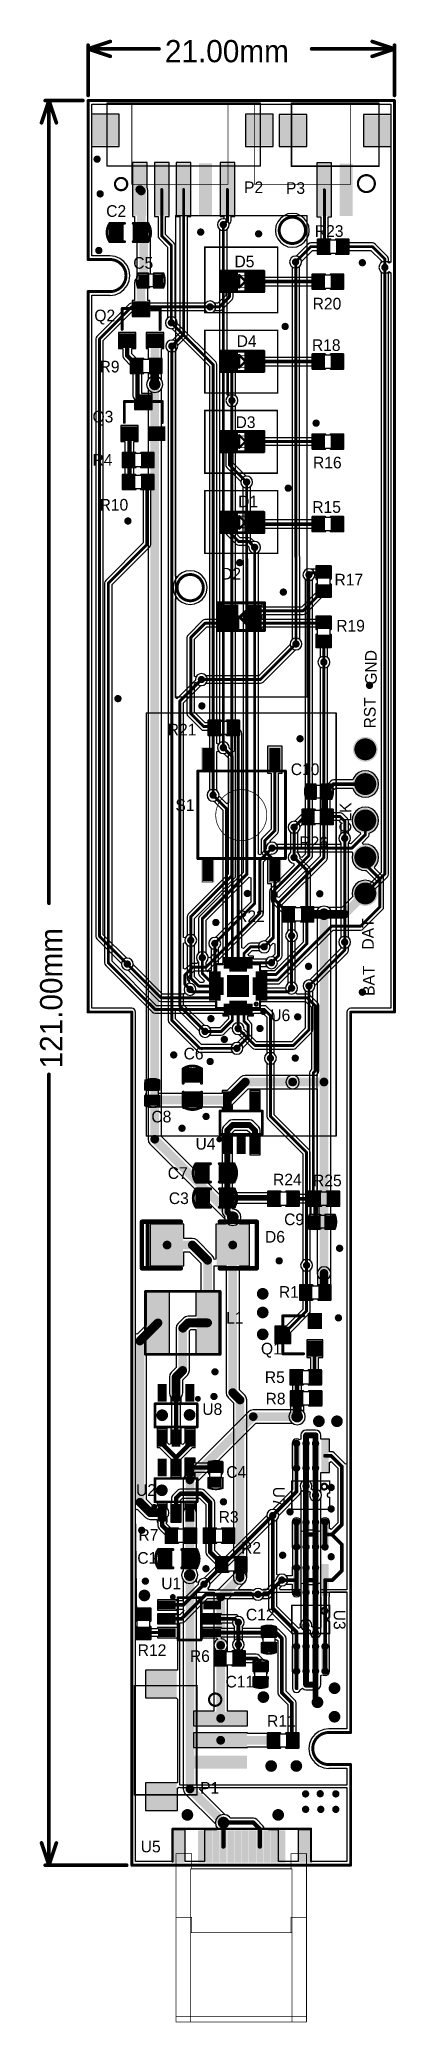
# Model space of a CAD drawing. Extents: x 10.58 to 11.54, y 9.91 to 15.27.
import ezdxf

# ---------------------------------------------------------------- set-up
doc = ezdxf.new("R2010")
doc.units = 0
doc.layers.get('0').update_dxf_attribs({"linetype": 'CONTINUOUS'})
for name, color, linetype in [('BOTTOMLAYER', 5, 'CONTINUOUS'), ('BOTTOMPASTE', 16, 'CONTINUOUS'), ('BOTTOMSOLDER', 6, 'CONTINUOUS'), ('KEEPOUTLAYER', 6, 'CONTINUOUS'), ('MECHANICAL2', 216, 'CONTINUOUS'), ('MULTILAYER', 9, 'CONTINUOUS'), ('TOPLAYER', 1, 'CONTINUOUS'), ('TOPOVERLAY', 2, 'CONTINUOUS'), ('TOPPASTE', 8, 'CONTINUOUS'), ('TOPSOLDER', 216, 'CONTINUOUS'), ('VIAHOLELAYER', 16, 'CONTINUOUS')]:
    doc.layers.add(name, color=color, linetype=linetype)

msp = doc.modelspace()

# ---------------------------------------------------------------- texts
at = {"layer": 'KEEPOUTLAYER'}
msp.add_text('21.00mm', height=0.06, dxfattribs=at).set_placement((10.915806, 15.20548))
msp.add_text('121.00mm', height=0.06, rotation=90, dxfattribs=at).set_placement((10.638837, 12.489279))
at = {"layer": 'TOPOVERLAY'}
for s, rotation, p in [('P2', 360, (11.129359, 14.852101)), ('P3', 360, (11.242359, 14.850101)), ('C2', 360, (10.757359, 14.788101)), ('R23', 360, (11.320359, 14.734101)), ('C5', 360, (10.830359, 14.648101)), ('D5', 360, (11.103359, 14.652101)), ('Q2', 360, (10.725359, 14.506101)), ('D4', 360, (11.109359, 14.437101)), ('R9', 360, (10.739461, 14.368101)), ('Q3', 360, (10.720359, 14.233101)), ('D3', 360, (11.106359, 14.218101)), ('R4', 360, (10.720359, 14.116101)), ('R10', 360, (10.739461, 13.995101)), ('D1', 360, (11.113359, 14.004101)), ('R15', 360, (11.313359, 13.989101)), ('D2', 360, (11.067219, 13.809101)), ('R17', 360, (11.373319, 13.793045)), ('R19', 360, (11.378044, 13.668636)), ('GND', 90, (11.487359, 13.525101)), ('RST', 90, (11.484359, 13.407101)), ('R21', 360, (10.923359, 13.388101)), ('C10', 360, (11.255359, 13.281101)), ('S1', 360, (10.944186, 13.184384)), ('CLK', 90, (11.418359, 13.125101)), ('R26', 360, (11.278359, 13.08399)), ('R22', 360, (11.10791, 12.884282)), ('DAT', 90, (11.479359, 12.810101)), ('BAT', 90, (11.481359, 12.685101)), ('U6', 360, (11.200091, 12.617061)), ('C6', 360, (10.966233, 12.513518)), ('C8', 360, (10.879225, 12.343439)), ('U4', 360, (10.998359, 12.270101)), ('C7', 360, (10.923359, 12.191101)), ('R24', 360, (11.207506, 12.173486)), ('C3', 360, (10.926359, 12.123101)), ('C9', 360, (11.237359, 12.066101)), ('D6', 360, (11.185784, 12.019002)), ('R1', 360, (11.223359, 11.870101)), ('L1', 360, (11.080837, 11.800506)), ('Q1', 360, (11.174894, 11.717061)), ('R5', 360, (11.185359, 11.640101)), ('U8', 360, (11.016622, 11.553913)), ('R8', 360, (11.187359, 11.582101)), ('C4', 360, (11.081359, 11.384101)), ('U2', 360, (10.837882, 11.335409)), ('U7', 270, (11.207359, 11.360101)), ('R3', 360, (11.060716, 11.262968)), ('R7', 360, (10.844359, 11.214101)), ('R2', 360, (11.121351, 11.179266)), ('C1', 360, (10.841359, 11.152101)), ('U1', 360, (10.905781, 11.08349)), ('C12', 360, (11.134359, 10.999101)), ('U3', 270, (11.371359, 11.028101)), ('R12', 360, (10.842359, 10.903101)), ('R6', 360, (10.983162, 10.887101)), ('C11', 360, (11.079359, 10.818101)), ('R11', 360, (11.191359, 10.712101)), ('P1', 360, (11.01086, 10.531265))]:
    msp.add_text(s, height=0.031496, rotation=rotation, dxfattribs=at).set_placement(p)
for s, p in [('R20', (11.314359, 14.538101)), ('R18', (11.312359, 14.426101)), ('R16', (11.315359, 14.109101)), ('R25', (11.315461, 12.17103)), ('U5', (10.85051, 10.373048))]:
    msp.add_text(s, height=0.031496, dxfattribs=at).set_placement(p)

# ---------------------------------------------------------------- blocks, each defined once
blk = doc.blocks.new('TP_1_5_1')
at = {"layer": 'TOPLAYER', "const_width": 0.029528}
blk.add_lwpolyline([(-0.014764, 0, 1), (0.014764, 0, 1)], format="xyb", close=True, dxfattribs=at)
at = {"layer": 'TOPPASTE', "const_width": 0.029528}
blk.add_lwpolyline([(-0.014764, 0, 1), (0.014764, 0, 1)], format="xyb", close=True, dxfattribs=at)
at = {"layer": 'TOPSOLDER', "const_width": 0.033528}
blk.add_lwpolyline([(-0.016764, 0, 1), (0.016764, 0, 1)], format="xyb", close=True, dxfattribs=at)
blk = doc.blocks.new('QFN_20_0_4___2')
at = {"layer": 'TOPLAYER'}
for points in [[(-0.027559, 0.051181), (-0.027559, 0.074803), (-0.035433, 0.051181), (-0.035433, 0.074803)], [(-0.011811, 0.043307), (-0.011811, 0.074803), (-0.019685, 0.043307), (-0.019685, 0.074803)], [(0.003937, 0.043307), (0.003937, 0.074803), (-0.003937, 0.043307), (-0.003937, 0.074803)], [(0.019685, 0.043307), (0.019685, 0.074803), (0.011811, 0.043307), (0.011811, 0.074803)], [(0.035433, 0.051181), (0.035433, 0.074803), (0.027559, 0.051181), (0.027559, 0.074803)], [(-0.074803, 0.027559), (-0.051181, 0.027559), (-0.074803, 0.035433), (-0.051181, 0.035433)], [(-0.074803, 0.011811), (-0.043307, 0.011811), (-0.074803, 0.019685), (-0.043307, 0.019685)], [(-0.074803, -0.003937), (-0.043307, -0.003937), (-0.074803, 0.003937), (-0.043307, 0.003937)], [(-0.02559, -0.02559), (0.02559, -0.02559), (-0.02559, 0.02559), (0.02559, 0.02559)], [(0.043307, 0.011811), (0.074803, 0.011811), (0.043307, 0.019685), (0.074803, 0.019685)], [(0.043307, -0.003937), (0.074803, -0.003937), (0.043307, 0.003937), (0.074803, 0.003937)], [(0.051181, 0.027559), (0.074803, 0.027559), (0.051181, 0.035433), (0.074803, 0.035433)], [(-0.074803, -0.019685), (-0.043307, -0.019685), (-0.074803, -0.011811), (-0.043307, -0.011811)], [(-0.074803, -0.035433), (-0.051181, -0.035433), (-0.074803, -0.027559), (-0.051181, -0.027559)], [(-0.027559, -0.074803), (-0.027559, -0.051181), (-0.035433, -0.074803), (-0.035433, -0.051181)], [(-0.011811, -0.074803), (-0.011811, -0.043307), (-0.019685, -0.074803), (-0.019685, -0.043307)], [(0.003937, -0.074803), (0.003937, -0.043307), (-0.003937, -0.074803), (-0.003937, -0.043307)], [(0.019685, -0.074803), (0.019685, -0.043307), (0.011811, -0.074803), (0.011811, -0.043307)], [(0.035433, -0.074803), (0.035433, -0.051181), (0.027559, -0.074803), (0.027559, -0.051181)], [(0.043307, -0.019685), (0.074803, -0.019685), (0.043307, -0.011811), (0.074803, -0.011811)], [(0.051181, -0.035433), (0.074803, -0.035433), (0.051181, -0.027559), (0.074803, -0.027559)]]:
    blk.add_solid(points, dxfattribs=at)
at = {"layer": 'TOPOVERLAY'}
for points, const_width in [([(-0.060532, 0.059055, 1), (-0.057579, 0.059055, 1)], 0.002953), ([(-0.060532, 0.059055, 1), (-0.057579, 0.059055, 1)], 0.002953), ([(-0.043996, 0.059055, 1), (-0.041043, 0.059055, 1)], 0.002953), ([(0.041043, 0.059055, 1), (0.043996, 0.059055, 1)], 0.002953), ([(0.057579, 0.059055, 1), (0.060532, 0.059055, 1)], 0.002953), ([(0.057579, 0.059055, 1), (0.060532, 0.059055, 1)], 0.002953), ([(-0.060532, 0.04252, 1), (-0.057579, 0.04252, 1)], 0.002953), ([(0.057579, 0.04252, 1), (0.060532, 0.04252, 1)], 0.002953), ([(-0.060532, -0.04252, 1), (-0.057579, -0.04252, 1)], 0.002953), ([(-0.044882, -0.048819, 1), (-0.052756, -0.048819, 1)], 0.006), ([(-0.054256, -0.048819, 1), (-0.051256, -0.048819, 1)], 0.003), ([(-0.046382, -0.048819, 1), (-0.043382, -0.048819, 1)], 0.003), ([(0.057579, -0.04252, 1), (0.060532, -0.04252, 1)], 0.002953), ([(-0.066142, -0.067716, 1), (-0.074016, -0.067716, 1)], 0.007874), ([(-0.075984, -0.067716, 1), (-0.072047, -0.067716, 1)], 0.003937), ([(-0.06811, -0.067716, 1), (-0.064173, -0.067716, 1)], 0.003937), ([(-0.060532, -0.059055, 1), (-0.057579, -0.059055, 1)], 0.002953), ([(-0.060532, -0.059055, 1), (-0.057579, -0.059055, 1)], 0.002953), ([(-0.043602, -0.059055, 1), (-0.04065, -0.059055, 1)], 0.002953), ([(0.041043, -0.059055, 1), (0.043996, -0.059055, 1)], 0.002953), ([(0.057579, -0.059055, 1), (0.060532, -0.059055, 1)], 0.002953), ([(0.057579, -0.059055, 1), (0.060532, -0.059055, 1)], 0.002953)]:
    blk.add_lwpolyline(points, format="xyb", close=True, dxfattribs=dict(at, const_width=const_width))
at = {"layer": 'TOPOVERLAY', "const_width": 0.005906}
for points in [[(-0.059055, 0.059055), (-0.04252, 0.059055)], [(-0.059055, 0.059055), (-0.059055, 0.04252)], [(0.04252, 0.059055), (0.059055, 0.059055)], [(0.059055, 0.059055), (0.059055, 0.04252)], [(-0.059055, -0.04252), (-0.059055, -0.059055)], [(0.059055, -0.04252), (0.059055, -0.059055)], [(-0.059055, -0.059055), (-0.042126, -0.059055)], [(0.04252, -0.059055), (0.059055, -0.059055)]]:
    blk.add_lwpolyline(points, dxfattribs=at)
at = {"layer": 'TOPPASTE'}
for points in [[(-0.027559, 0.051181), (-0.027559, 0.074803), (-0.035433, 0.051181), (-0.035433, 0.074803)], [(-0.011811, 0.043307), (-0.011811, 0.074803), (-0.019685, 0.043307), (-0.019685, 0.074803)], [(0.003937, 0.043307), (0.003937, 0.074803), (-0.003937, 0.043307), (-0.003937, 0.074803)], [(0.019685, 0.043307), (0.019685, 0.074803), (0.011811, 0.043307), (0.011811, 0.074803)], [(0.035433, 0.051181), (0.035433, 0.074803), (0.027559, 0.051181), (0.027559, 0.074803)], [(-0.074803, 0.027559), (-0.051181, 0.027559), (-0.074803, 0.035433), (-0.051181, 0.035433)], [(-0.074803, 0.011811), (-0.043307, 0.011811), (-0.074803, 0.019685), (-0.043307, 0.019685)], [(-0.074803, -0.003937), (-0.043307, -0.003937), (-0.074803, 0.003937), (-0.043307, 0.003937)], [(-0.02559, -0.02559), (0.02559, -0.02559), (-0.02559, 0.02559), (0.02559, 0.02559)], [(0.043307, 0.011811), (0.074803, 0.011811), (0.043307, 0.019685), (0.074803, 0.019685)], [(0.043307, -0.003937), (0.074803, -0.003937), (0.043307, 0.003937), (0.074803, 0.003937)], [(0.051181, 0.027559), (0.074803, 0.027559), (0.051181, 0.035433), (0.074803, 0.035433)], [(-0.074803, -0.019685), (-0.043307, -0.019685), (-0.074803, -0.011811), (-0.043307, -0.011811)], [(-0.074803, -0.035433), (-0.051181, -0.035433), (-0.074803, -0.027559), (-0.051181, -0.027559)], [(-0.027559, -0.074803), (-0.027559, -0.051181), (-0.035433, -0.074803), (-0.035433, -0.051181)], [(-0.011811, -0.074803), (-0.011811, -0.043307), (-0.019685, -0.074803), (-0.019685, -0.043307)], [(0.003937, -0.074803), (0.003937, -0.043307), (-0.003937, -0.074803), (-0.003937, -0.043307)], [(0.019685, -0.074803), (0.019685, -0.043307), (0.011811, -0.074803), (0.011811, -0.043307)], [(0.035433, -0.074803), (0.035433, -0.051181), (0.027559, -0.074803), (0.027559, -0.051181)], [(0.043307, -0.019685), (0.074803, -0.019685), (0.043307, -0.011811), (0.074803, -0.011811)], [(0.051181, -0.035433), (0.074803, -0.035433), (0.051181, -0.027559), (0.074803, -0.027559)]]:
    blk.add_solid(points, dxfattribs=at)
at = {"layer": 'TOPSOLDER'}
for points in [[(-0.023559, 0.047181), (-0.023559, 0.078803), (-0.039433, 0.047181), (-0.039433, 0.078803)], [(-0.007811, 0.039307), (-0.007811, 0.078803), (-0.023685, 0.039307), (-0.023685, 0.078803)], [(0.007937, 0.039307), (0.007937, 0.078803), (-0.007937, 0.039307), (-0.007937, 0.078803)], [(0.023685, 0.039307), (0.023685, 0.078803), (0.007811, 0.039307), (0.007811, 0.078803)], [(0.039433, 0.047181), (0.039433, 0.078803), (0.023559, 0.047181), (0.023559, 0.078803)], [(-0.078803, 0.023559), (-0.047181, 0.023559), (-0.078803, 0.039433), (-0.047181, 0.039433)], [(-0.078803, 0.007811), (-0.039307, 0.007811), (-0.078803, 0.023685), (-0.039307, 0.023685)], [(-0.078803, -0.007937), (-0.039307, -0.007937), (-0.078803, 0.007937), (-0.039307, 0.007937)], [(-0.02959, -0.02959), (0.02959, -0.02959), (-0.02959, 0.02959), (0.02959, 0.02959)], [(0.039307, 0.007811), (0.078803, 0.007811), (0.039307, 0.023685), (0.078803, 0.023685)], [(0.039307, -0.007937), (0.078803, -0.007937), (0.039307, 0.007937), (0.078803, 0.007937)], [(0.047181, 0.023559), (0.078803, 0.023559), (0.047181, 0.039433), (0.078803, 0.039433)], [(-0.078803, -0.023685), (-0.039307, -0.023685), (-0.078803, -0.007811), (-0.039307, -0.007811)], [(-0.078803, -0.039433), (-0.047181, -0.039433), (-0.078803, -0.023559), (-0.047181, -0.023559)], [(-0.023559, -0.078803), (-0.023559, -0.047181), (-0.039433, -0.078803), (-0.039433, -0.047181)], [(-0.007811, -0.078803), (-0.007811, -0.039307), (-0.023685, -0.078803), (-0.023685, -0.039307)], [(0.007937, -0.078803), (0.007937, -0.039307), (-0.007937, -0.078803), (-0.007937, -0.039307)], [(0.023685, -0.078803), (0.023685, -0.039307), (0.007811, -0.078803), (0.007811, -0.039307)], [(0.039433, -0.078803), (0.039433, -0.047181), (0.023559, -0.078803), (0.023559, -0.047181)], [(0.039307, -0.023685), (0.078803, -0.023685), (0.039307, -0.007811), (0.078803, -0.007811)], [(0.047181, -0.039433), (0.078803, -0.039433), (0.047181, -0.023559), (0.078803, -0.023559)]]:
    blk.add_solid(points, dxfattribs=at)
blk = doc.blocks.new('USB______C_3')
at = {"layer": 'BOTTOMLAYER'}
for points in [[(-0.158268, 0.03937), (-0.18189, 0.03937), (-0.158268, -0.03937), (-0.18189, -0.03937)], [(-0.102953, 0.03937), (-0.113583, 0.03937), (-0.102953, -0.03937), (-0.113583, -0.03937)], [(-0.083268, 0.03937), (-0.093898, 0.03937), (-0.083268, -0.03937), (-0.093898, -0.03937)], [(-0.063583, 0.03937), (-0.074213, 0.03937), (-0.063583, -0.03937), (-0.074213, -0.03937)], [(-0.043898, 0.03937), (-0.054527, 0.03937), (-0.043898, -0.03937), (-0.054527, -0.03937)], [(-0.024213, 0.03937), (-0.034842, 0.03937), (-0.024213, -0.03937), (-0.034842, -0.03937)], [(-0.004528, 0.03937), (-0.015157, 0.03937), (-0.004528, -0.03937), (-0.015157, -0.03937)], [(0.015157, 0.03937), (0.004528, 0.03937), (0.015157, -0.03937), (0.004528, -0.03937)], [(0.034842, 0.03937), (0.024213, 0.03937), (0.034842, -0.03937), (0.024213, -0.03937)], [(0.054527, 0.03937), (0.043898, 0.03937), (0.054527, -0.03937), (0.043898, -0.03937)], [(0.074213, 0.03937), (0.063583, 0.03937), (0.074213, -0.03937), (0.063583, -0.03937)], [(0.093898, 0.03937), (0.083268, 0.03937), (0.093898, -0.03937), (0.083268, -0.03937)], [(0.113583, 0.03937), (0.102953, 0.03937), (0.113583, -0.03937), (0.102953, -0.03937)], [(0.18189, 0.03937), (0.158268, 0.03937), (0.18189, -0.03937), (0.158268, -0.03937)]]:
    blk.add_solid(points, dxfattribs=at)
at = {"layer": 'BOTTOMPASTE'}
for points in [[(-0.158268, 0.03937), (-0.18189, 0.03937), (-0.158268, -0.03937), (-0.18189, -0.03937)], [(-0.102953, 0.03937), (-0.113583, 0.03937), (-0.102953, -0.03937), (-0.113583, -0.03937)], [(-0.083268, 0.03937), (-0.093898, 0.03937), (-0.083268, -0.03937), (-0.093898, -0.03937)], [(-0.063583, 0.03937), (-0.074213, 0.03937), (-0.063583, -0.03937), (-0.074213, -0.03937)], [(-0.043898, 0.03937), (-0.054527, 0.03937), (-0.043898, -0.03937), (-0.054527, -0.03937)], [(-0.024213, 0.03937), (-0.034842, 0.03937), (-0.024213, -0.03937), (-0.034842, -0.03937)], [(-0.004528, 0.03937), (-0.015157, 0.03937), (-0.004528, -0.03937), (-0.015157, -0.03937)], [(0.015157, 0.03937), (0.004528, 0.03937), (0.015157, -0.03937), (0.004528, -0.03937)], [(0.034842, 0.03937), (0.024213, 0.03937), (0.034842, -0.03937), (0.024213, -0.03937)], [(0.054527, 0.03937), (0.043898, 0.03937), (0.054527, -0.03937), (0.043898, -0.03937)], [(0.074213, 0.03937), (0.063583, 0.03937), (0.074213, -0.03937), (0.063583, -0.03937)], [(0.093898, 0.03937), (0.083268, 0.03937), (0.093898, -0.03937), (0.083268, -0.03937)], [(0.113583, 0.03937), (0.102953, 0.03937), (0.113583, -0.03937), (0.102953, -0.03937)], [(0.18189, 0.03937), (0.158268, 0.03937), (0.18189, -0.03937), (0.158268, -0.03937)]]:
    blk.add_solid(points, dxfattribs=at)
at = {"layer": 'BOTTOMSOLDER'}
for points in [[(-0.154268, 0.04337), (-0.18589, 0.04337), (-0.154268, -0.04337), (-0.18589, -0.04337)], [(-0.098953, 0.04337), (-0.117583, 0.04337), (-0.098953, -0.04337), (-0.117583, -0.04337)], [(-0.079268, 0.04337), (-0.097898, 0.04337), (-0.079268, -0.04337), (-0.097898, -0.04337)], [(-0.059583, 0.04337), (-0.078213, 0.04337), (-0.059583, -0.04337), (-0.078213, -0.04337)], [(-0.039898, 0.04337), (-0.058528, 0.04337), (-0.039898, -0.04337), (-0.058528, -0.04337)], [(-0.020213, 0.04337), (-0.038842, 0.04337), (-0.020213, -0.04337), (-0.038842, -0.04337)], [(-0.000528, 0.04337), (-0.019157, 0.04337), (-0.000528, -0.04337), (-0.019157, -0.04337)], [(0.019157, 0.04337), (0.000528, 0.04337), (0.019157, -0.04337), (0.000528, -0.04337)], [(0.038843, 0.04337), (0.020213, 0.04337), (0.038843, -0.04337), (0.020213, -0.04337)], [(0.058528, 0.04337), (0.039898, 0.04337), (0.058528, -0.04337), (0.039898, -0.04337)], [(0.078213, 0.04337), (0.059583, 0.04337), (0.078213, -0.04337), (0.059583, -0.04337)], [(0.097898, 0.04337), (0.079268, 0.04337), (0.097898, -0.04337), (0.079268, -0.04337)], [(0.117583, 0.04337), (0.098953, 0.04337), (0.117583, -0.04337), (0.098953, -0.04337)], [(0.18589, 0.04337), (0.154268, 0.04337), (0.18589, -0.04337), (0.154268, -0.04337)]]:
    blk.add_solid(points, dxfattribs=at)
at = {"layer": 'TOPLAYER'}
for points in [[(-0.158268, 0.03937), (-0.18189, 0.03937), (-0.158268, -0.03937), (-0.18189, -0.03937)], [(-0.102953, 0.03937), (-0.113583, 0.03937), (-0.102953, -0.03937), (-0.113583, -0.03937)], [(-0.083268, 0.03937), (-0.093898, 0.03937), (-0.083268, -0.03937), (-0.093898, -0.03937)], [(-0.063583, 0.03937), (-0.074213, 0.03937), (-0.063583, -0.03937), (-0.074213, -0.03937)], [(-0.043898, 0.03937), (-0.054527, 0.03937), (-0.043898, -0.03937), (-0.054527, -0.03937)], [(-0.024213, 0.03937), (-0.034842, 0.03937), (-0.024213, -0.03937), (-0.034842, -0.03937)], [(-0.004528, 0.03937), (-0.015157, 0.03937), (-0.004528, -0.03937), (-0.015157, -0.03937)], [(0.015157, 0.03937), (0.004528, 0.03937), (0.015157, -0.03937), (0.004528, -0.03937)], [(0.034842, 0.03937), (0.024213, 0.03937), (0.034842, -0.03937), (0.024213, -0.03937)], [(0.054527, 0.03937), (0.043898, 0.03937), (0.054527, -0.03937), (0.043898, -0.03937)], [(0.074213, 0.03937), (0.063583, 0.03937), (0.074213, -0.03937), (0.063583, -0.03937)], [(0.093898, 0.03937), (0.083268, 0.03937), (0.093898, -0.03937), (0.083268, -0.03937)], [(0.113583, 0.03937), (0.102953, 0.03937), (0.113583, -0.03937), (0.102953, -0.03937)], [(0.18189, 0.03937), (0.158268, 0.03937), (0.18189, -0.03937), (0.158268, -0.03937)]]:
    blk.add_solid(points, dxfattribs=at)
at = {"layer": 'TOPOVERLAY', "const_width": 0.005906}
for points in [[(-0.186221, -0.040551), (-0.186221, 0.048031)], [(-0.186221, 0.048031), (0.187402, 0.048031)], [(0.187402, -0.040157), (0.187402, 0.048031)]]:
    blk.add_lwpolyline(points, dxfattribs=at)
at = {"layer": 'TOPOVERLAY', "const_width": 0.002953}
for points in [[(-0.187697, 0.048031, 1), (-0.184744, 0.048031, 1)], [(-0.187697, 0.048031, 1), (-0.184744, 0.048031, 1)], [(0.185925, 0.048031, 1), (0.188878, 0.048031, 1)], [(0.185925, 0.048031, 1), (0.188878, 0.048031, 1)], [(-0.187697, -0.040551, 1), (-0.184744, -0.040551, 1)], [(0.185925, -0.040157, 1), (0.188878, -0.040157, 1)]]:
    blk.add_lwpolyline(points, format="xyb", close=True, dxfattribs=at)
at = {"layer": 'TOPPASTE'}
for points in [[(-0.158268, 0.03937), (-0.18189, 0.03937), (-0.158268, -0.03937), (-0.18189, -0.03937)], [(-0.102953, 0.03937), (-0.113583, 0.03937), (-0.102953, -0.03937), (-0.113583, -0.03937)], [(-0.083268, 0.03937), (-0.093898, 0.03937), (-0.083268, -0.03937), (-0.093898, -0.03937)], [(-0.063583, 0.03937), (-0.074213, 0.03937), (-0.063583, -0.03937), (-0.074213, -0.03937)], [(-0.043898, 0.03937), (-0.054527, 0.03937), (-0.043898, -0.03937), (-0.054527, -0.03937)], [(-0.024213, 0.03937), (-0.034842, 0.03937), (-0.024213, -0.03937), (-0.034842, -0.03937)], [(-0.004528, 0.03937), (-0.015157, 0.03937), (-0.004528, -0.03937), (-0.015157, -0.03937)], [(0.015157, 0.03937), (0.004528, 0.03937), (0.015157, -0.03937), (0.004528, -0.03937)], [(0.034842, 0.03937), (0.024213, 0.03937), (0.034842, -0.03937), (0.024213, -0.03937)], [(0.054527, 0.03937), (0.043898, 0.03937), (0.054527, -0.03937), (0.043898, -0.03937)], [(0.074213, 0.03937), (0.063583, 0.03937), (0.074213, -0.03937), (0.063583, -0.03937)], [(0.093898, 0.03937), (0.083268, 0.03937), (0.093898, -0.03937), (0.083268, -0.03937)], [(0.113583, 0.03937), (0.102953, 0.03937), (0.113583, -0.03937), (0.102953, -0.03937)], [(0.18189, 0.03937), (0.158268, 0.03937), (0.18189, -0.03937), (0.158268, -0.03937)]]:
    blk.add_solid(points, dxfattribs=at)
at = {"layer": 'TOPSOLDER'}
for points in [[(-0.154268, 0.04337), (-0.18589, 0.04337), (-0.154268, -0.04337), (-0.18589, -0.04337)], [(-0.098953, 0.04337), (-0.117583, 0.04337), (-0.098953, -0.04337), (-0.117583, -0.04337)], [(-0.079268, 0.04337), (-0.097898, 0.04337), (-0.079268, -0.04337), (-0.097898, -0.04337)], [(-0.059583, 0.04337), (-0.078213, 0.04337), (-0.059583, -0.04337), (-0.078213, -0.04337)], [(-0.039898, 0.04337), (-0.058528, 0.04337), (-0.039898, -0.04337), (-0.058528, -0.04337)], [(-0.020213, 0.04337), (-0.038842, 0.04337), (-0.020213, -0.04337), (-0.038842, -0.04337)], [(-0.000528, 0.04337), (-0.019157, 0.04337), (-0.000528, -0.04337), (-0.019157, -0.04337)], [(0.019157, 0.04337), (0.000528, 0.04337), (0.019157, -0.04337), (0.000528, -0.04337)], [(0.038843, 0.04337), (0.020213, 0.04337), (0.038843, -0.04337), (0.020213, -0.04337)], [(0.058528, 0.04337), (0.039898, 0.04337), (0.058528, -0.04337), (0.039898, -0.04337)], [(0.078213, 0.04337), (0.059583, 0.04337), (0.078213, -0.04337), (0.059583, -0.04337)], [(0.097898, 0.04337), (0.079268, 0.04337), (0.097898, -0.04337), (0.079268, -0.04337)], [(0.117583, 0.04337), (0.098953, 0.04337), (0.117583, -0.04337), (0.098953, -0.04337)], [(0.18589, 0.04337), (0.154268, 0.04337), (0.18589, -0.04337), (0.154268, -0.04337)]]:
    blk.add_solid(points, dxfattribs=at)
blk = doc.blocks.new('SOT_23_5_4')
at = {"layer": 'TOPLAYER'}
for points in [[(-0.045276, 0.080709), (-0.045276, 0.041339), (-0.029528, 0.080709), (-0.029528, 0.041339)], [(0.029528, 0.080709), (0.029528, 0.041339), (0.045276, 0.080709), (0.045276, 0.041339)], [(-0.045276, -0.041339), (-0.045276, -0.080709), (-0.029528, -0.041339), (-0.029528, -0.080709)], [(-0.007874, -0.041339), (-0.007874, -0.080709), (0.007874, -0.041339), (0.007874, -0.080709)], [(0.029528, -0.041339), (0.029528, -0.080709), (0.045276, -0.041339), (0.045276, -0.080709)]]:
    blk.add_solid(points, dxfattribs=at)
at = {"layer": 'TOPOVERLAY', "const_width": 0.007087}
for points in [[(-0.057087, 0.031496), (0.057087, 0.031496)], [(-0.057087, -0.031496), (-0.057087, 0.031496)], [(0.057087, -0.031496), (0.057087, 0.031496)], [(-0.057087, -0.031496), (0.057087, -0.031496)]]:
    blk.add_lwpolyline(points, dxfattribs=at)
at = {"layer": 'TOPOVERLAY'}
for points, const_width in [([(-0.058858, 0.031496, 1), (-0.055315, 0.031496, 1)], 0.003543), ([(-0.058858, 0.031496, 1), (-0.055315, 0.031496, 1)], 0.003543), ([(0.055315, 0.031496, 1), (0.058858, 0.031496, 1)], 0.003543), ([(0.055315, 0.031496, 1), (0.058858, 0.031496, 1)], 0.003543), ([(-0.055, -0.045, 1), (-0.062874, -0.045, 1)], 0.007874), ([(-0.064842, -0.045, 1), (-0.060906, -0.045, 1)], 0.003937), ([(-0.058858, -0.031496, 1), (-0.055315, -0.031496, 1)], 0.003543), ([(-0.058858, -0.031496, 1), (-0.055315, -0.031496, 1)], 0.003543), ([(-0.056968, -0.045, 1), (-0.053032, -0.045, 1)], 0.003937), ([(0.055315, -0.031496, 1), (0.058858, -0.031496, 1)], 0.003543), ([(0.055315, -0.031496, 1), (0.058858, -0.031496, 1)], 0.003543)]:
    blk.add_lwpolyline(points, format="xyb", close=True, dxfattribs=dict(at, const_width=const_width))
at = {"layer": 'TOPPASTE'}
for points in [[(-0.045276, 0.080709), (-0.045276, 0.041339), (-0.029528, 0.080709), (-0.029528, 0.041339)], [(0.029528, 0.080709), (0.029528, 0.041339), (0.045276, 0.080709), (0.045276, 0.041339)], [(-0.045276, -0.041339), (-0.045276, -0.080709), (-0.029528, -0.041339), (-0.029528, -0.080709)], [(-0.007874, -0.041339), (-0.007874, -0.080709), (0.007874, -0.041339), (0.007874, -0.080709)], [(0.029528, -0.041339), (0.029528, -0.080709), (0.045276, -0.041339), (0.045276, -0.080709)]]:
    blk.add_solid(points, dxfattribs=at)
at = {"layer": 'TOPSOLDER'}
for points in [[(-0.049276, 0.084709), (-0.049276, 0.037339), (-0.025528, 0.084709), (-0.025528, 0.037339)], [(0.025528, 0.084709), (0.025528, 0.037339), (0.049276, 0.084709), (0.049276, 0.037339)], [(-0.049276, -0.037339), (-0.049276, -0.084709), (-0.025528, -0.037339), (-0.025528, -0.084709)], [(-0.011874, -0.037339), (-0.011874, -0.084709), (0.011874, -0.037339), (0.011874, -0.084709)], [(0.025528, -0.037339), (0.025528, -0.084709), (0.049276, -0.037339), (0.049276, -0.084709)]]:
    blk.add_solid(points, dxfattribs=at)
blk = doc.blocks.new('TSSOP8_5')
at = {"layer": 'TOPLAYER', "const_width": 0.011811}
for points in [[(0.246063, 0), (0.179134, 0)], [(0.033465, -0.025591), (-0.033465, -0.025591)], [(0.033465, -0.051181), (-0.033465, -0.051181)], [(0.246063, -0.025591), (0.179134, -0.025591)], [(0.246063, -0.051181), (0.179134, -0.051181)], [(0.033465, -0.076772), (-0.033465, -0.076772)], [(0.246063, -0.076772), (0.179134, -0.076772)]]:
    blk.add_lwpolyline(points, dxfattribs=at)
at = {"layer": 'TOPLAYER', "const_width": 0.005906}
for points in [[(0.176181, 0, 1), (0.182087, 0, 1)], [(0.24311, 0, 1), (0.249016, 0, 1)], [(-0.036417, -0.025591, 1), (-0.030512, -0.025591, 1)], [(-0.036417, -0.051181, 1), (-0.030512, -0.051181, 1)], [(0.030512, -0.025591, 1), (0.036417, -0.025591, 1)], [(0.030512, -0.051181, 1), (0.036417, -0.051181, 1)], [(0.176181, -0.025591, 1), (0.182087, -0.025591, 1)], [(0.176181, -0.051181, 1), (0.182087, -0.051181, 1)], [(0.24311, -0.025591, 1), (0.249016, -0.025591, 1)], [(0.24311, -0.051181, 1), (0.249016, -0.051181, 1)], [(-0.036417, -0.076772, 1), (-0.030512, -0.076772, 1)], [(0.030512, -0.076772, 1), (0.036417, -0.076772, 1)], [(0.176181, -0.076772, 1), (0.182087, -0.076772, 1)], [(0.24311, -0.076772, 1), (0.249016, -0.076772, 1)]]:
    blk.add_lwpolyline(points, format="xyb", close=True, dxfattribs=at)
at = {"layer": 'TOPLAYER'}
blk.add_solid([(-0.03937, -0.005906), (0.03937, -0.005906), (-0.03937, 0.005906), (0.03937, 0.005906)], dxfattribs=at)
at = {"layer": 'TOPOVERLAY'}
for points, const_width in [([(0.067323, 0.012795, 1), (0.069291, 0.012795, 1)], 0.001969), ([(0.067323, 0.012795, 1), (0.069291, 0.012795, 1)], 0.001969), ([(0.073903, -0.002, 1), (0.076856, -0.002, 1)], 0.002953), ([(0.091, -0.002, 1), (0.07538, -0.002, 1)], 0.005906), ([(0.089524, -0.002, 1), (0.092476, -0.002, 1)], 0.002953), ([(0.098917, 0.012795, 1), (0.100886, 0.012795, 1)], 0.001969), ([(0.098917, 0.012795, 1), (0.100886, 0.012795, 1)], 0.001969), ([(0.111713, 0.012795, 1), (0.113681, 0.012795, 1)], 0.001969), ([(0.111713, 0.012795, 1), (0.113681, 0.012795, 1)], 0.001969), ([(0.143307, 0.012795, 1), (0.145276, 0.012795, 1)], 0.001969), ([(0.143307, 0.012795, 1), (0.145276, 0.012795, 1)], 0.001969), ([(0.067323, -0.089567, 1), (0.069291, -0.089567, 1)], 0.001969), ([(0.067323, -0.089567, 1), (0.069291, -0.089567, 1)], 0.001969), ([(0.143307, -0.089567, 1), (0.145276, -0.089567, 1)], 0.001969), ([(0.143307, -0.089567, 1), (0.145276, -0.089567, 1)], 0.001969)]:
    blk.add_lwpolyline(points, format="xyb", close=True, dxfattribs=dict(at, const_width=const_width))
at = {"layer": 'TOPOVERLAY', "const_width": 0.003937}
for points in [[(0.068307, -0.089567), (0.068307, 0.012795)], [(0.099902, 0.012795), (0.068307, 0.012795)], [(0.144291, 0.012795), (0.112697, 0.012795)], [(0.144291, -0.089567), (0.144291, 0.012795)], [(0.144291, -0.089567), (0.068307, -0.089567)]]:
    blk.add_lwpolyline(points, dxfattribs=at)
blk.add_lwpolyline([(0.112697, 0.012795, -1), (0.099902, 0.012795)], format="xyb", dxfattribs=at)
at = {"layer": 'TOPPASTE', "const_width": 0.011811}
for points in [[(0.246063, 0), (0.179134, 0)], [(0.033465, -0.025591), (-0.033465, -0.025591)], [(0.033465, -0.051181), (-0.033465, -0.051181)], [(0.246063, -0.025591), (0.179134, -0.025591)], [(0.246063, -0.051181), (0.179134, -0.051181)], [(0.033465, -0.076772), (-0.033465, -0.076772)], [(0.246063, -0.076772), (0.179134, -0.076772)]]:
    blk.add_lwpolyline(points, dxfattribs=at)
at = {"layer": 'TOPPASTE', "const_width": 0.005906}
for points in [[(0.176181, 0, 1), (0.182087, 0, 1)], [(0.24311, 0, 1), (0.249016, 0, 1)], [(-0.036417, -0.025591, 1), (-0.030512, -0.025591, 1)], [(-0.036417, -0.051181, 1), (-0.030512, -0.051181, 1)], [(0.030512, -0.025591, 1), (0.036417, -0.025591, 1)], [(0.030512, -0.051181, 1), (0.036417, -0.051181, 1)], [(0.176181, -0.025591, 1), (0.182087, -0.025591, 1)], [(0.176181, -0.051181, 1), (0.182087, -0.051181, 1)], [(0.24311, -0.025591, 1), (0.249016, -0.025591, 1)], [(0.24311, -0.051181, 1), (0.249016, -0.051181, 1)], [(-0.036417, -0.076772, 1), (-0.030512, -0.076772, 1)], [(0.030512, -0.076772, 1), (0.036417, -0.076772, 1)], [(0.176181, -0.076772, 1), (0.182087, -0.076772, 1)], [(0.24311, -0.076772, 1), (0.249016, -0.076772, 1)]]:
    blk.add_lwpolyline(points, format="xyb", close=True, dxfattribs=at)
at = {"layer": 'TOPPASTE'}
blk.add_solid([(-0.03937, -0.005906), (0.03937, -0.005906), (-0.03937, 0.005906), (0.03937, 0.005906)], dxfattribs=at)
at = {"layer": 'TOPSOLDER', "const_width": 0.019811}
for points in [[(0.246063, 0), (0.179134, 0)], [(0.033465, -0.025591), (-0.033465, -0.025591)], [(0.033465, -0.051181), (-0.033465, -0.051181)], [(0.246063, -0.025591), (0.179134, -0.025591)], [(0.246063, -0.051181), (0.179134, -0.051181)], [(0.033465, -0.076772), (-0.033465, -0.076772)], [(0.246063, -0.076772), (0.179134, -0.076772)]]:
    blk.add_lwpolyline(points, dxfattribs=at)
at = {"layer": 'TOPSOLDER', "const_width": 0.009905}
for points in [[(0.174181, 0, 1), (0.184086, 0, 1)], [(0.24111, 0, 1), (0.251016, 0, 1)], [(-0.038417, -0.025591, 1), (-0.028512, -0.025591, 1)], [(-0.038417, -0.051181, 1), (-0.028512, -0.051181, 1)], [(0.028512, -0.025591, 1), (0.038417, -0.025591, 1)], [(0.028512, -0.051181, 1), (0.038417, -0.051181, 1)], [(0.174181, -0.025591, 1), (0.184086, -0.025591, 1)], [(0.174181, -0.051181, 1), (0.184086, -0.051181, 1)], [(0.24111, -0.025591, 1), (0.251016, -0.025591, 1)], [(0.24111, -0.051181, 1), (0.251016, -0.051181, 1)], [(-0.038417, -0.076772, 1), (-0.028512, -0.076772, 1)], [(0.028512, -0.076772, 1), (0.038417, -0.076772, 1)], [(0.174181, -0.076772, 1), (0.184086, -0.076772, 1)], [(0.24111, -0.076772, 1), (0.251016, -0.076772, 1)]]:
    blk.add_lwpolyline(points, format="xyb", close=True, dxfattribs=at)
at = {"layer": 'TOPSOLDER'}
blk.add_solid([(-0.04337, -0.009905), (0.04337, -0.009905), (-0.04337, 0.009905), (0.04337, 0.009905)], dxfattribs=at)
blk = doc.blocks.new('SOT_23_6L_6')
at = {"layer": 'TOPLAYER'}
for points in [[(-0.045276, 0.080709), (-0.045276, 0.041339), (-0.029528, 0.080709), (-0.029528, 0.041339)], [(-0.007874, 0.080709), (-0.007874, 0.041339), (0.007874, 0.080709), (0.007874, 0.041339)], [(0.029528, 0.080709), (0.029528, 0.041339), (0.045276, 0.080709), (0.045276, 0.041339)], [(-0.045276, -0.041339), (-0.045276, -0.080709), (-0.029528, -0.041339), (-0.029528, -0.080709)], [(-0.007874, -0.041339), (-0.007874, -0.080709), (0.007874, -0.041339), (0.007874, -0.080709)], [(0.029528, -0.041339), (0.029528, -0.080709), (0.045276, -0.041339), (0.045276, -0.080709)]]:
    blk.add_solid(points, dxfattribs=at)
at = {"layer": 'TOPOVERLAY', "const_width": 0.007087}
for points in [[(-0.057087, -0.031496), (-0.057087, 0.031496)], [(-0.057087, 0.031496), (0.057087, 0.031496)], [(0.057087, -0.031496), (0.057087, 0.031496)], [(-0.057087, -0.031496), (0.057087, -0.031496)]]:
    blk.add_lwpolyline(points, dxfattribs=at)
at = {"layer": 'TOPOVERLAY'}
for points, const_width in [([(-0.058858, 0.031496, 1), (-0.055315, 0.031496, 1)], 0.003543), ([(-0.058858, 0.031496, 1), (-0.055315, 0.031496, 1)], 0.003543), ([(0.055315, 0.031496, 1), (0.058858, 0.031496, 1)], 0.003543), ([(0.055315, 0.031496, 1), (0.058858, 0.031496, 1)], 0.003543), ([(-0.055, -0.045, 1), (-0.062874, -0.045, 1)], 0.007874), ([(-0.064842, -0.045, 1), (-0.060906, -0.045, 1)], 0.003937), ([(-0.058858, -0.031496, 1), (-0.055315, -0.031496, 1)], 0.003543), ([(-0.058858, -0.031496, 1), (-0.055315, -0.031496, 1)], 0.003543), ([(-0.056968, -0.045, 1), (-0.053032, -0.045, 1)], 0.003937), ([(0.055315, -0.031496, 1), (0.058858, -0.031496, 1)], 0.003543), ([(0.055315, -0.031496, 1), (0.058858, -0.031496, 1)], 0.003543)]:
    blk.add_lwpolyline(points, format="xyb", close=True, dxfattribs=dict(at, const_width=const_width))
at = {"layer": 'TOPPASTE'}
for points in [[(-0.045276, 0.080709), (-0.045276, 0.041339), (-0.029528, 0.080709), (-0.029528, 0.041339)], [(-0.007874, 0.080709), (-0.007874, 0.041339), (0.007874, 0.080709), (0.007874, 0.041339)], [(0.029528, 0.080709), (0.029528, 0.041339), (0.045276, 0.080709), (0.045276, 0.041339)], [(-0.045276, -0.041339), (-0.045276, -0.080709), (-0.029528, -0.041339), (-0.029528, -0.080709)], [(-0.007874, -0.041339), (-0.007874, -0.080709), (0.007874, -0.041339), (0.007874, -0.080709)], [(0.029528, -0.041339), (0.029528, -0.080709), (0.045276, -0.041339), (0.045276, -0.080709)]]:
    blk.add_solid(points, dxfattribs=at)
at = {"layer": 'TOPSOLDER'}
for points in [[(-0.049276, 0.084709), (-0.049276, 0.037339), (-0.025528, 0.084709), (-0.025528, 0.037339)], [(-0.011874, 0.084709), (-0.011874, 0.037339), (0.011874, 0.084709), (0.011874, 0.037339)], [(0.025528, 0.084709), (0.025528, 0.037339), (0.049276, 0.084709), (0.049276, 0.037339)], [(-0.049276, -0.037339), (-0.049276, -0.084709), (-0.025528, -0.037339), (-0.025528, -0.084709)], [(-0.011874, -0.037339), (-0.011874, -0.084709), (0.011874, -0.037339), (0.011874, -0.084709)], [(0.025528, -0.037339), (0.025528, -0.084709), (0.049276, -0.037339), (0.049276, -0.084709)]]:
    blk.add_solid(points, dxfattribs=at)
blk = doc.blocks.new('SOT_23_6L_7')
at = {"layer": 'TOPLAYER'}
for points in [[(-0.045276, 0.080709), (-0.045276, 0.041339), (-0.029528, 0.080709), (-0.029528, 0.041339)], [(-0.007874, 0.080709), (-0.007874, 0.041339), (0.007874, 0.080709), (0.007874, 0.041339)], [(0.029528, 0.080709), (0.029528, 0.041339), (0.045276, 0.080709), (0.045276, 0.041339)], [(-0.045276, -0.041339), (-0.045276, -0.080709), (-0.029528, -0.041339), (-0.029528, -0.080709)], [(-0.007874, -0.041339), (-0.007874, -0.080709), (0.007874, -0.041339), (0.007874, -0.080709)], [(0.029528, -0.041339), (0.029528, -0.080709), (0.045276, -0.041339), (0.045276, -0.080709)]]:
    blk.add_solid(points, dxfattribs=at)
at = {"layer": 'TOPOVERLAY', "const_width": 0.007087}
for points in [[(-0.057087, -0.031496), (-0.057087, 0.031496)], [(0.057087, 0.031496), (-0.057087, 0.031496)], [(0.057087, -0.031496), (0.057087, 0.031496)], [(0.057087, -0.031496), (-0.057087, -0.031496)]]:
    blk.add_lwpolyline(points, dxfattribs=at)
at = {"layer": 'TOPOVERLAY'}
for points, const_width in [([(-0.058858, 0.031496, 1), (-0.055315, 0.031496, 1)], 0.003543), ([(-0.058858, 0.031496, 1), (-0.055315, 0.031496, 1)], 0.003543), ([(0.055315, 0.031496, 1), (0.058858, 0.031496, 1)], 0.003543), ([(0.055315, 0.031496, 1), (0.058858, 0.031496, 1)], 0.003543), ([(-0.055, -0.045, 1), (-0.062874, -0.045, 1)], 0.007874), ([(-0.064842, -0.045, 1), (-0.060906, -0.045, 1)], 0.003937), ([(-0.058858, -0.031496, 1), (-0.055315, -0.031496, 1)], 0.003543), ([(-0.058858, -0.031496, 1), (-0.055315, -0.031496, 1)], 0.003543), ([(-0.056968, -0.045, 1), (-0.053032, -0.045, 1)], 0.003937), ([(0.055315, -0.031496, 1), (0.058858, -0.031496, 1)], 0.003543), ([(0.055315, -0.031496, 1), (0.058858, -0.031496, 1)], 0.003543)]:
    blk.add_lwpolyline(points, format="xyb", close=True, dxfattribs=dict(at, const_width=const_width))
at = {"layer": 'TOPPASTE'}
for points in [[(-0.045276, 0.080709), (-0.045276, 0.041339), (-0.029528, 0.080709), (-0.029528, 0.041339)], [(-0.007874, 0.080709), (-0.007874, 0.041339), (0.007874, 0.080709), (0.007874, 0.041339)], [(0.029528, 0.080709), (0.029528, 0.041339), (0.045276, 0.080709), (0.045276, 0.041339)], [(-0.045276, -0.041339), (-0.045276, -0.080709), (-0.029528, -0.041339), (-0.029528, -0.080709)], [(-0.007874, -0.041339), (-0.007874, -0.080709), (0.007874, -0.041339), (0.007874, -0.080709)], [(0.029528, -0.041339), (0.029528, -0.080709), (0.045276, -0.041339), (0.045276, -0.080709)]]:
    blk.add_solid(points, dxfattribs=at)
at = {"layer": 'TOPSOLDER'}
for points in [[(-0.049276, 0.084709), (-0.049276, 0.037339), (-0.025528, 0.084709), (-0.025528, 0.037339)], [(-0.011874, 0.084709), (-0.011874, 0.037339), (0.011874, 0.084709), (0.011874, 0.037339)], [(0.025528, 0.084709), (0.025528, 0.037339), (0.049276, 0.084709), (0.049276, 0.037339)], [(-0.049276, -0.037339), (-0.049276, -0.084709), (-0.025528, -0.037339), (-0.025528, -0.084709)], [(-0.011874, -0.037339), (-0.011874, -0.084709), (0.011874, -0.037339), (0.011874, -0.084709)], [(0.025528, -0.037339), (0.025528, -0.084709), (0.049276, -0.037339), (0.049276, -0.084709)]]:
    blk.add_solid(points, dxfattribs=at)
blk = doc.blocks.new('TP_1_5_8')
at = {"layer": 'TOPLAYER', "const_width": 0.029528}
blk.add_lwpolyline([(-0.014764, 0, 1), (0.014764, 0, 1)], format="xyb", close=True, dxfattribs=at)
at = {"layer": 'TOPPASTE', "const_width": 0.029528}
blk.add_lwpolyline([(-0.014764, 0, 1), (0.014764, 0, 1)], format="xyb", close=True, dxfattribs=at)
at = {"layer": 'TOPSOLDER', "const_width": 0.033528}
blk.add_lwpolyline([(-0.016764, 0, 1), (0.016764, 0, 1)], format="xyb", close=True, dxfattribs=at)
blk = doc.blocks.new('TP_1_5_9')
at = {"layer": 'TOPLAYER', "const_width": 0.029528}
blk.add_lwpolyline([(-0.014764, 0, 1), (0.014764, 0, 1)], format="xyb", close=True, dxfattribs=at)
at = {"layer": 'TOPPASTE', "const_width": 0.029528}
blk.add_lwpolyline([(-0.014764, 0, 1), (0.014764, 0, 1)], format="xyb", close=True, dxfattribs=at)
at = {"layer": 'TOPSOLDER', "const_width": 0.033528}
blk.add_lwpolyline([(-0.016764, 0, 1), (0.016764, 0, 1)], format="xyb", close=True, dxfattribs=at)
blk = doc.blocks.new('SWITCH_4P_SMT_10')
at = {"layer": 'TOPLAYER'}
for points in [[(-0.061024, -0.042323), (0, -0.042323), (-0.061024, -0.014764), (0, -0.014764)], [(0.23622, -0.042323), (0.297244, -0.042323), (0.23622, -0.014764), (0.297244, -0.014764)], [(-0.061024, -0.223425), (0, -0.223425), (-0.061024, -0.195866), (0, -0.195866)], [(0.23622, -0.223425), (0.297244, -0.223425), (0.23622, -0.195866), (0.297244, -0.195866)]]:
    blk.add_solid(points, dxfattribs=at)
at = {"layer": 'TOPOVERLAY', "const_width": 0.003937}
for points in [[(-0.001969, 0, 1), (0.001969, 0, 1)], [(-0.001969, 0, 1), (0.001969, 0, 1)], [(0.234252, 0, 1), (0.238189, 0, 1)], [(0.234252, 0, 1), (0.238189, 0, 1)], [(-0.001969, -0.23622, 1), (0.001969, -0.23622, 1)], [(-0.001969, -0.23622, 1), (0.001969, -0.23622, 1)], [(0.234252, -0.23622, 1), (0.238189, -0.23622, 1)], [(0.234252, -0.23622, 1), (0.238189, -0.23622, 1)]]:
    blk.add_lwpolyline(points, format="xyb", close=True, dxfattribs=at)
at = {"layer": 'TOPOVERLAY', "const_width": 0.007874}
for points in [[(0, -0.23622), (0, 0)], [(0.23622, 0), (0, 0)], [(0.23622, -0.23622), (0.23622, 0)], [(0.23622, -0.23622), (0, -0.23622)]]:
    blk.add_lwpolyline(points, dxfattribs=at)
at = {"layer": 'TOPPASTE'}
for points in [[(-0.061024, -0.042323), (0, -0.042323), (-0.061024, -0.014764), (0, -0.014764)], [(0.23622, -0.042323), (0.297244, -0.042323), (0.23622, -0.014764), (0.297244, -0.014764)], [(-0.061024, -0.223425), (0, -0.223425), (-0.061024, -0.195866), (0, -0.195866)], [(0.23622, -0.223425), (0.297244, -0.223425), (0.23622, -0.195866), (0.297244, -0.195866)]]:
    blk.add_solid(points, dxfattribs=at)
at = {"layer": 'TOPSOLDER'}
for points in [[(-0.065024, -0.046323), (0.004, -0.046323), (-0.065024, -0.010764), (0.004, -0.010764)], [(0.23222, -0.046323), (0.301244, -0.046323), (0.23222, -0.010764), (0.301244, -0.010764)], [(-0.065024, -0.227425), (0.004, -0.227425), (-0.065024, -0.191866), (0.004, -0.191866)], [(0.23222, -0.227425), (0.301244, -0.227425), (0.23222, -0.191866), (0.301244, -0.191866)]]:
    blk.add_solid(points, dxfattribs=at)
blk = doc.blocks.new('R_0402_11')
at = {"layer": 'TOPLAYER'}
for p, q in [((0.017, 0.0175), (-0.007, 0.0175)), ((-0.007, 0.0175), (-0.007, -0.0175)), ((0.017, -0.0175), (0.017, 0.0175)), ((-0.007, -0.0175), (0.017, -0.0175))]:
    blk.add_line(p, q, dxfattribs=at)
for points in [[(-0.006811, -0.01378), (-0.006811, 0.01378), (-0.030433, -0.01378), (-0.030433, 0.01378)], [(0.040433, -0.01378), (0.040433, 0.01378), (0.016811, -0.01378), (0.016811, 0.01378)]]:
    blk.add_solid(points, dxfattribs=at)
at = {"layer": 'TOPOVERLAY', "const_width": 0.005906}
for points in [[(-0.002874, 0.019685), (-0.036339, 0.019685)], [(-0.036339, 0.019685), (-0.036339, -0.019685)], [(0.046339, 0.019685), (0.012874, 0.019685)], [(0.046339, 0.019685), (0.046339, -0.019685)], [(-0.002874, -0.019685), (-0.036339, -0.019685)], [(0.046339, -0.019685), (0.012874, -0.019685)]]:
    blk.add_lwpolyline(points, dxfattribs=at)
at = {"layer": 'TOPOVERLAY', "const_width": 0.002953}
for points in [[(-0.037815, 0.019685, 1), (-0.034862, 0.019685, 1)], [(-0.037815, 0.019685, 1), (-0.034862, 0.019685, 1)], [(-0.00435, 0.019685, 1), (-0.001398, 0.019685, 1)], [(0.011398, 0.019685, 1), (0.01435, 0.019685, 1)], [(0.044862, 0.019685, 1), (0.047815, 0.019685, 1)], [(0.044862, 0.019685, 1), (0.047815, 0.019685, 1)], [(-0.037815, -0.019685, 1), (-0.034862, -0.019685, 1)], [(-0.037815, -0.019685, 1), (-0.034862, -0.019685, 1)], [(-0.00435, -0.019685, 1), (-0.001398, -0.019685, 1)], [(0.011398, -0.019685, 1), (0.01435, -0.019685, 1)], [(0.044862, -0.019685, 1), (0.047815, -0.019685, 1)], [(0.044862, -0.019685, 1), (0.047815, -0.019685, 1)]]:
    blk.add_lwpolyline(points, format="xyb", close=True, dxfattribs=at)
at = {"layer": 'TOPPASTE'}
for points in [[(-0.006811, -0.01378), (-0.006811, 0.01378), (-0.030433, -0.01378), (-0.030433, 0.01378)], [(0.040433, -0.01378), (0.040433, 0.01378), (0.016811, -0.01378), (0.016811, 0.01378)]]:
    blk.add_solid(points, dxfattribs=at)
at = {"layer": 'TOPSOLDER'}
for points in [[(-0.002811, -0.01778), (-0.002811, 0.01778), (-0.034433, -0.01778), (-0.034433, 0.01778)], [(0.044433, -0.01778), (0.044433, 0.01778), (0.012811, -0.01778), (0.012811, 0.01778)]]:
    blk.add_solid(points, dxfattribs=at)
blk = doc.blocks.new('R_0402_12')
at = {"layer": 'TOPLAYER'}
for p, q in [((0.017, 0.0175), (-0.007, 0.0175)), ((-0.007, 0.0175), (-0.007, -0.0175)), ((0.017, -0.0175), (0.017, 0.0175)), ((-0.007, -0.0175), (0.017, -0.0175))]:
    blk.add_line(p, q, dxfattribs=at)
for points in [[(-0.006811, -0.01378), (-0.006811, 0.01378), (-0.030433, -0.01378), (-0.030433, 0.01378)], [(0.040433, -0.01378), (0.040433, 0.01378), (0.016811, -0.01378), (0.016811, 0.01378)]]:
    blk.add_solid(points, dxfattribs=at)
at = {"layer": 'TOPOVERLAY', "const_width": 0.005906}
for points in [[(-0.036339, 0.019685), (-0.002874, 0.019685)], [(-0.036339, -0.019685), (-0.036339, 0.019685)], [(0.012874, 0.019685), (0.046339, 0.019685)], [(0.046339, -0.019685), (0.046339, 0.019685)], [(-0.036339, -0.019685), (-0.002874, -0.019685)], [(0.012874, -0.019685), (0.046339, -0.019685)]]:
    blk.add_lwpolyline(points, dxfattribs=at)
at = {"layer": 'TOPOVERLAY', "const_width": 0.002953}
for points in [[(-0.037815, 0.019685, 1), (-0.034862, 0.019685, 1)], [(-0.037815, 0.019685, 1), (-0.034862, 0.019685, 1)], [(-0.00435, 0.019685, 1), (-0.001398, 0.019685, 1)], [(0.011398, 0.019685, 1), (0.01435, 0.019685, 1)], [(0.044862, 0.019685, 1), (0.047815, 0.019685, 1)], [(0.044862, 0.019685, 1), (0.047815, 0.019685, 1)], [(-0.037815, -0.019685, 1), (-0.034862, -0.019685, 1)], [(-0.037815, -0.019685, 1), (-0.034862, -0.019685, 1)], [(-0.00435, -0.019685, 1), (-0.001398, -0.019685, 1)], [(0.011398, -0.019685, 1), (0.01435, -0.019685, 1)], [(0.044862, -0.019685, 1), (0.047815, -0.019685, 1)], [(0.044862, -0.019685, 1), (0.047815, -0.019685, 1)]]:
    blk.add_lwpolyline(points, format="xyb", close=True, dxfattribs=at)
at = {"layer": 'TOPPASTE'}
for points in [[(-0.006811, -0.01378), (-0.006811, 0.01378), (-0.030433, -0.01378), (-0.030433, 0.01378)], [(0.040433, -0.01378), (0.040433, 0.01378), (0.016811, -0.01378), (0.016811, 0.01378)]]:
    blk.add_solid(points, dxfattribs=at)
at = {"layer": 'TOPSOLDER'}
for points in [[(-0.002811, -0.01778), (-0.002811, 0.01778), (-0.034433, -0.01778), (-0.034433, 0.01778)], [(0.044433, -0.01778), (0.044433, 0.01778), (0.012811, -0.01778), (0.012811, 0.01778)]]:
    blk.add_solid(points, dxfattribs=at)
blk = doc.blocks.new('R_0402_13')
at = {"layer": 'TOPLAYER'}
for p, q in [((0.017, 0.0175), (-0.007, 0.0175)), ((-0.007, 0.0175), (-0.007, -0.0175)), ((0.017, -0.0175), (0.017, 0.0175)), ((-0.007, -0.0175), (0.017, -0.0175))]:
    blk.add_line(p, q, dxfattribs=at)
for points in [[(-0.006811, -0.01378), (-0.006811, 0.01378), (-0.030433, -0.01378), (-0.030433, 0.01378)], [(0.040433, -0.01378), (0.040433, 0.01378), (0.016811, -0.01378), (0.016811, 0.01378)]]:
    blk.add_solid(points, dxfattribs=at)
at = {"layer": 'TOPOVERLAY', "const_width": 0.005906}
for points in [[(-0.036339, 0.019685), (-0.002874, 0.019685)], [(-0.036339, -0.019685), (-0.036339, 0.019685)], [(0.012874, 0.019685), (0.046339, 0.019685)], [(0.046339, -0.019685), (0.046339, 0.019685)], [(-0.036339, -0.019685), (-0.002874, -0.019685)], [(0.012874, -0.019685), (0.046339, -0.019685)]]:
    blk.add_lwpolyline(points, dxfattribs=at)
at = {"layer": 'TOPOVERLAY', "const_width": 0.002953}
for points in [[(-0.037815, 0.019685, 1), (-0.034862, 0.019685, 1)], [(-0.037815, 0.019685, 1), (-0.034862, 0.019685, 1)], [(-0.00435, 0.019685, 1), (-0.001398, 0.019685, 1)], [(0.011398, 0.019685, 1), (0.01435, 0.019685, 1)], [(0.044862, 0.019685, 1), (0.047815, 0.019685, 1)], [(0.044862, 0.019685, 1), (0.047815, 0.019685, 1)], [(-0.037815, -0.019685, 1), (-0.034862, -0.019685, 1)], [(-0.037815, -0.019685, 1), (-0.034862, -0.019685, 1)], [(-0.00435, -0.019685, 1), (-0.001398, -0.019685, 1)], [(0.011398, -0.019685, 1), (0.01435, -0.019685, 1)], [(0.044862, -0.019685, 1), (0.047815, -0.019685, 1)], [(0.044862, -0.019685, 1), (0.047815, -0.019685, 1)]]:
    blk.add_lwpolyline(points, format="xyb", close=True, dxfattribs=at)
at = {"layer": 'TOPPASTE'}
for points in [[(-0.006811, -0.01378), (-0.006811, 0.01378), (-0.030433, -0.01378), (-0.030433, 0.01378)], [(0.040433, -0.01378), (0.040433, 0.01378), (0.016811, -0.01378), (0.016811, 0.01378)]]:
    blk.add_solid(points, dxfattribs=at)
at = {"layer": 'TOPSOLDER'}
for points in [[(-0.002811, -0.01778), (-0.002811, 0.01778), (-0.034433, -0.01778), (-0.034433, 0.01778)], [(0.044433, -0.01778), (0.044433, 0.01778), (0.012811, -0.01778), (0.012811, 0.01778)]]:
    blk.add_solid(points, dxfattribs=at)
blk = doc.blocks.new('R_0402_14')
at = {"layer": 'TOPLAYER'}
for p, q in [((0.017, 0.0175), (-0.007, 0.0175)), ((-0.007, 0.0175), (-0.007, -0.0175)), ((0.017, -0.0175), (0.017, 0.0175)), ((-0.007, -0.0175), (0.017, -0.0175))]:
    blk.add_line(p, q, dxfattribs=at)
for points in [[(-0.006811, -0.01378), (-0.006811, 0.01378), (-0.030433, -0.01378), (-0.030433, 0.01378)], [(0.040433, -0.01378), (0.040433, 0.01378), (0.016811, -0.01378), (0.016811, 0.01378)]]:
    blk.add_solid(points, dxfattribs=at)
at = {"layer": 'TOPOVERLAY', "const_width": 0.005906}
for points in [[(-0.036339, 0.019685), (-0.002874, 0.019685)], [(-0.036339, -0.019685), (-0.036339, 0.019685)], [(0.012874, 0.019685), (0.046339, 0.019685)], [(0.046339, -0.019685), (0.046339, 0.019685)], [(-0.036339, -0.019685), (-0.002874, -0.019685)], [(0.012874, -0.019685), (0.046339, -0.019685)]]:
    blk.add_lwpolyline(points, dxfattribs=at)
at = {"layer": 'TOPOVERLAY', "const_width": 0.002953}
for points in [[(-0.037815, 0.019685, 1), (-0.034862, 0.019685, 1)], [(-0.037815, 0.019685, 1), (-0.034862, 0.019685, 1)], [(-0.00435, 0.019685, 1), (-0.001398, 0.019685, 1)], [(0.011398, 0.019685, 1), (0.01435, 0.019685, 1)], [(0.044862, 0.019685, 1), (0.047815, 0.019685, 1)], [(0.044862, 0.019685, 1), (0.047815, 0.019685, 1)], [(-0.037815, -0.019685, 1), (-0.034862, -0.019685, 1)], [(-0.037815, -0.019685, 1), (-0.034862, -0.019685, 1)], [(-0.00435, -0.019685, 1), (-0.001398, -0.019685, 1)], [(0.011398, -0.019685, 1), (0.01435, -0.019685, 1)], [(0.044862, -0.019685, 1), (0.047815, -0.019685, 1)], [(0.044862, -0.019685, 1), (0.047815, -0.019685, 1)]]:
    blk.add_lwpolyline(points, format="xyb", close=True, dxfattribs=at)
at = {"layer": 'TOPPASTE'}
for points in [[(-0.006811, -0.01378), (-0.006811, 0.01378), (-0.030433, -0.01378), (-0.030433, 0.01378)], [(0.040433, -0.01378), (0.040433, 0.01378), (0.016811, -0.01378), (0.016811, 0.01378)]]:
    blk.add_solid(points, dxfattribs=at)
at = {"layer": 'TOPSOLDER'}
for points in [[(-0.002811, -0.01778), (-0.002811, 0.01778), (-0.034433, -0.01778), (-0.034433, 0.01778)], [(0.044433, -0.01778), (0.044433, 0.01778), (0.012811, -0.01778), (0.012811, 0.01778)]]:
    blk.add_solid(points, dxfattribs=at)
blk = doc.blocks.new('R_0402_15')
at = {"layer": 'TOPLAYER'}
for p, q in [((0.017, 0.0175), (-0.007, 0.0175)), ((-0.007, 0.0175), (-0.007, -0.0175)), ((0.017, -0.0175), (0.017, 0.0175)), ((-0.007, -0.0175), (0.017, -0.0175))]:
    blk.add_line(p, q, dxfattribs=at)
for points in [[(-0.006811, -0.01378), (-0.006811, 0.01378), (-0.030433, -0.01378), (-0.030433, 0.01378)], [(0.040433, -0.01378), (0.040433, 0.01378), (0.016811, -0.01378), (0.016811, 0.01378)]]:
    blk.add_solid(points, dxfattribs=at)
at = {"layer": 'TOPOVERLAY', "const_width": 0.005906}
for points in [[(-0.036339, 0.019685), (-0.002874, 0.019685)], [(-0.036339, -0.019685), (-0.036339, 0.019685)], [(0.012874, 0.019685), (0.046339, 0.019685)], [(0.046339, -0.019685), (0.046339, 0.019685)], [(-0.036339, -0.019685), (-0.002874, -0.019685)], [(0.012874, -0.019685), (0.046339, -0.019685)]]:
    blk.add_lwpolyline(points, dxfattribs=at)
at = {"layer": 'TOPOVERLAY', "const_width": 0.002953}
for points in [[(-0.037815, 0.019685, 1), (-0.034862, 0.019685, 1)], [(-0.037815, 0.019685, 1), (-0.034862, 0.019685, 1)], [(-0.00435, 0.019685, 1), (-0.001398, 0.019685, 1)], [(0.011398, 0.019685, 1), (0.01435, 0.019685, 1)], [(0.044862, 0.019685, 1), (0.047815, 0.019685, 1)], [(0.044862, 0.019685, 1), (0.047815, 0.019685, 1)], [(-0.037815, -0.019685, 1), (-0.034862, -0.019685, 1)], [(-0.037815, -0.019685, 1), (-0.034862, -0.019685, 1)], [(-0.00435, -0.019685, 1), (-0.001398, -0.019685, 1)], [(0.011398, -0.019685, 1), (0.01435, -0.019685, 1)], [(0.044862, -0.019685, 1), (0.047815, -0.019685, 1)], [(0.044862, -0.019685, 1), (0.047815, -0.019685, 1)]]:
    blk.add_lwpolyline(points, format="xyb", close=True, dxfattribs=at)
at = {"layer": 'TOPPASTE'}
for points in [[(-0.006811, -0.01378), (-0.006811, 0.01378), (-0.030433, -0.01378), (-0.030433, 0.01378)], [(0.040433, -0.01378), (0.040433, 0.01378), (0.016811, -0.01378), (0.016811, 0.01378)]]:
    blk.add_solid(points, dxfattribs=at)
at = {"layer": 'TOPSOLDER'}
for points in [[(-0.002811, -0.01778), (-0.002811, 0.01778), (-0.034433, -0.01778), (-0.034433, 0.01778)], [(0.044433, -0.01778), (0.044433, 0.01778), (0.012811, -0.01778), (0.012811, 0.01778)]]:
    blk.add_solid(points, dxfattribs=at)
blk = doc.blocks.new('R_0402_16')
at = {"layer": 'TOPLAYER'}
for p, q in [((0.017, 0.0175), (-0.007, 0.0175)), ((-0.007, 0.0175), (-0.007, -0.0175)), ((0.017, -0.0175), (0.017, 0.0175)), ((-0.007, -0.0175), (0.017, -0.0175))]:
    blk.add_line(p, q, dxfattribs=at)
for points in [[(-0.006811, -0.01378), (-0.006811, 0.01378), (-0.030433, -0.01378), (-0.030433, 0.01378)], [(0.040433, -0.01378), (0.040433, 0.01378), (0.016811, -0.01378), (0.016811, 0.01378)]]:
    blk.add_solid(points, dxfattribs=at)
at = {"layer": 'TOPOVERLAY', "const_width": 0.005906}
for points in [[(-0.002874, 0.019685), (-0.036339, 0.019685)], [(-0.036339, 0.019685), (-0.036339, -0.019685)], [(0.046339, 0.019685), (0.012874, 0.019685)], [(0.046339, 0.019685), (0.046339, -0.019685)], [(-0.002874, -0.019685), (-0.036339, -0.019685)], [(0.046339, -0.019685), (0.012874, -0.019685)]]:
    blk.add_lwpolyline(points, dxfattribs=at)
at = {"layer": 'TOPOVERLAY', "const_width": 0.002953}
for points in [[(-0.037815, 0.019685, 1), (-0.034862, 0.019685, 1)], [(-0.037815, 0.019685, 1), (-0.034862, 0.019685, 1)], [(-0.00435, 0.019685, 1), (-0.001398, 0.019685, 1)], [(0.011398, 0.019685, 1), (0.01435, 0.019685, 1)], [(0.044862, 0.019685, 1), (0.047815, 0.019685, 1)], [(0.044862, 0.019685, 1), (0.047815, 0.019685, 1)], [(-0.037815, -0.019685, 1), (-0.034862, -0.019685, 1)], [(-0.037815, -0.019685, 1), (-0.034862, -0.019685, 1)], [(-0.00435, -0.019685, 1), (-0.001398, -0.019685, 1)], [(0.011398, -0.019685, 1), (0.01435, -0.019685, 1)], [(0.044862, -0.019685, 1), (0.047815, -0.019685, 1)], [(0.044862, -0.019685, 1), (0.047815, -0.019685, 1)]]:
    blk.add_lwpolyline(points, format="xyb", close=True, dxfattribs=at)
at = {"layer": 'TOPPASTE'}
for points in [[(-0.006811, -0.01378), (-0.006811, 0.01378), (-0.030433, -0.01378), (-0.030433, 0.01378)], [(0.040433, -0.01378), (0.040433, 0.01378), (0.016811, -0.01378), (0.016811, 0.01378)]]:
    blk.add_solid(points, dxfattribs=at)
at = {"layer": 'TOPSOLDER'}
for points in [[(-0.002811, -0.01778), (-0.002811, 0.01778), (-0.034433, -0.01778), (-0.034433, 0.01778)], [(0.044433, -0.01778), (0.044433, 0.01778), (0.012811, -0.01778), (0.012811, 0.01778)]]:
    blk.add_solid(points, dxfattribs=at)
blk = doc.blocks.new('R_0402_17')
at = {"layer": 'TOPLAYER'}
for p, q in [((0.017, 0.0175), (-0.007, 0.0175)), ((-0.007, 0.0175), (-0.007, -0.0175)), ((0.017, -0.0175), (0.017, 0.0175)), ((-0.007, -0.0175), (0.017, -0.0175))]:
    blk.add_line(p, q, dxfattribs=at)
for points in [[(-0.006811, -0.01378), (-0.006811, 0.01378), (-0.030433, -0.01378), (-0.030433, 0.01378)], [(0.040433, -0.01378), (0.040433, 0.01378), (0.016811, -0.01378), (0.016811, 0.01378)]]:
    blk.add_solid(points, dxfattribs=at)
at = {"layer": 'TOPOVERLAY', "const_width": 0.005906}
for points in [[(-0.036339, 0.019685), (-0.002874, 0.019685)], [(-0.036339, -0.019685), (-0.036339, 0.019685)], [(0.012874, 0.019685), (0.046339, 0.019685)], [(0.046339, -0.019685), (0.046339, 0.019685)], [(-0.036339, -0.019685), (-0.002874, -0.019685)], [(0.012874, -0.019685), (0.046339, -0.019685)]]:
    blk.add_lwpolyline(points, dxfattribs=at)
at = {"layer": 'TOPOVERLAY', "const_width": 0.002953}
for points in [[(-0.037815, 0.019685, 1), (-0.034862, 0.019685, 1)], [(-0.037815, 0.019685, 1), (-0.034862, 0.019685, 1)], [(-0.00435, 0.019685, 1), (-0.001398, 0.019685, 1)], [(0.011398, 0.019685, 1), (0.01435, 0.019685, 1)], [(0.044862, 0.019685, 1), (0.047815, 0.019685, 1)], [(0.044862, 0.019685, 1), (0.047815, 0.019685, 1)], [(-0.037815, -0.019685, 1), (-0.034862, -0.019685, 1)], [(-0.037815, -0.019685, 1), (-0.034862, -0.019685, 1)], [(-0.00435, -0.019685, 1), (-0.001398, -0.019685, 1)], [(0.011398, -0.019685, 1), (0.01435, -0.019685, 1)], [(0.044862, -0.019685, 1), (0.047815, -0.019685, 1)], [(0.044862, -0.019685, 1), (0.047815, -0.019685, 1)]]:
    blk.add_lwpolyline(points, format="xyb", close=True, dxfattribs=at)
at = {"layer": 'TOPPASTE'}
for points in [[(-0.006811, -0.01378), (-0.006811, 0.01378), (-0.030433, -0.01378), (-0.030433, 0.01378)], [(0.040433, -0.01378), (0.040433, 0.01378), (0.016811, -0.01378), (0.016811, 0.01378)]]:
    blk.add_solid(points, dxfattribs=at)
at = {"layer": 'TOPSOLDER'}
for points in [[(-0.002811, -0.01778), (-0.002811, 0.01778), (-0.034433, -0.01778), (-0.034433, 0.01778)], [(0.044433, -0.01778), (0.044433, 0.01778), (0.012811, -0.01778), (0.012811, 0.01778)]]:
    blk.add_solid(points, dxfattribs=at)
blk = doc.blocks.new('R_0402_18')
at = {"layer": 'TOPLAYER'}
for p, q in [((0.017, 0.0175), (-0.007, 0.0175)), ((-0.007, 0.0175), (-0.007, -0.0175)), ((0.017, -0.0175), (0.017, 0.0175)), ((-0.007, -0.0175), (0.017, -0.0175))]:
    blk.add_line(p, q, dxfattribs=at)
for points in [[(-0.006811, -0.01378), (-0.006811, 0.01378), (-0.030433, -0.01378), (-0.030433, 0.01378)], [(0.040433, -0.01378), (0.040433, 0.01378), (0.016811, -0.01378), (0.016811, 0.01378)]]:
    blk.add_solid(points, dxfattribs=at)
at = {"layer": 'TOPOVERLAY', "const_width": 0.005906}
for points in [[(-0.036339, 0.019685), (-0.002874, 0.019685)], [(-0.036339, 0.019685), (-0.036339, -0.019685)], [(0.012874, 0.019685), (0.046339, 0.019685)], [(0.046339, 0.019685), (0.046339, -0.019685)], [(-0.036339, -0.019685), (-0.002874, -0.019685)], [(0.012874, -0.019685), (0.046339, -0.019685)]]:
    blk.add_lwpolyline(points, dxfattribs=at)
at = {"layer": 'TOPOVERLAY', "const_width": 0.002953}
for points in [[(-0.037815, 0.019685, 1), (-0.034862, 0.019685, 1)], [(-0.037815, 0.019685, 1), (-0.034862, 0.019685, 1)], [(-0.00435, 0.019685, 1), (-0.001398, 0.019685, 1)], [(0.011398, 0.019685, 1), (0.01435, 0.019685, 1)], [(0.044862, 0.019685, 1), (0.047815, 0.019685, 1)], [(0.044862, 0.019685, 1), (0.047815, 0.019685, 1)], [(-0.037815, -0.019685, 1), (-0.034862, -0.019685, 1)], [(-0.037815, -0.019685, 1), (-0.034862, -0.019685, 1)], [(-0.00435, -0.019685, 1), (-0.001398, -0.019685, 1)], [(0.011398, -0.019685, 1), (0.01435, -0.019685, 1)], [(0.044862, -0.019685, 1), (0.047815, -0.019685, 1)], [(0.044862, -0.019685, 1), (0.047815, -0.019685, 1)]]:
    blk.add_lwpolyline(points, format="xyb", close=True, dxfattribs=at)
at = {"layer": 'TOPPASTE'}
for points in [[(-0.006811, -0.01378), (-0.006811, 0.01378), (-0.030433, -0.01378), (-0.030433, 0.01378)], [(0.040433, -0.01378), (0.040433, 0.01378), (0.016811, -0.01378), (0.016811, 0.01378)]]:
    blk.add_solid(points, dxfattribs=at)
at = {"layer": 'TOPSOLDER'}
for points in [[(-0.002811, -0.01778), (-0.002811, 0.01778), (-0.034433, -0.01778), (-0.034433, 0.01778)], [(0.044433, -0.01778), (0.044433, 0.01778), (0.012811, -0.01778), (0.012811, 0.01778)]]:
    blk.add_solid(points, dxfattribs=at)
blk = doc.blocks.new('R_0402_19')
at = {"layer": 'TOPLAYER'}
for p, q in [((0.017, 0.0175), (-0.007, 0.0175)), ((-0.007, 0.0175), (-0.007, -0.0175)), ((0.017, -0.0175), (0.017, 0.0175)), ((-0.007, -0.0175), (0.017, -0.0175))]:
    blk.add_line(p, q, dxfattribs=at)
for points in [[(-0.006811, -0.01378), (-0.006811, 0.01378), (-0.030433, -0.01378), (-0.030433, 0.01378)], [(0.040433, -0.01378), (0.040433, 0.01378), (0.016811, -0.01378), (0.016811, 0.01378)]]:
    blk.add_solid(points, dxfattribs=at)
at = {"layer": 'TOPOVERLAY', "const_width": 0.005906}
for points in [[(-0.036339, 0.019685), (-0.002874, 0.019685)], [(-0.036339, -0.019685), (-0.036339, 0.019685)], [(0.012874, 0.019685), (0.046339, 0.019685)], [(0.046339, -0.019685), (0.046339, 0.019685)], [(-0.036339, -0.019685), (-0.002874, -0.019685)], [(0.012874, -0.019685), (0.046339, -0.019685)]]:
    blk.add_lwpolyline(points, dxfattribs=at)
at = {"layer": 'TOPOVERLAY', "const_width": 0.002953}
for points in [[(-0.037815, 0.019685, 1), (-0.034862, 0.019685, 1)], [(-0.037815, 0.019685, 1), (-0.034862, 0.019685, 1)], [(-0.00435, 0.019685, 1), (-0.001398, 0.019685, 1)], [(0.011398, 0.019685, 1), (0.01435, 0.019685, 1)], [(0.044862, 0.019685, 1), (0.047815, 0.019685, 1)], [(0.044862, 0.019685, 1), (0.047815, 0.019685, 1)], [(-0.037815, -0.019685, 1), (-0.034862, -0.019685, 1)], [(-0.037815, -0.019685, 1), (-0.034862, -0.019685, 1)], [(-0.00435, -0.019685, 1), (-0.001398, -0.019685, 1)], [(0.011398, -0.019685, 1), (0.01435, -0.019685, 1)], [(0.044862, -0.019685, 1), (0.047815, -0.019685, 1)], [(0.044862, -0.019685, 1), (0.047815, -0.019685, 1)]]:
    blk.add_lwpolyline(points, format="xyb", close=True, dxfattribs=at)
at = {"layer": 'TOPPASTE'}
for points in [[(-0.006811, -0.01378), (-0.006811, 0.01378), (-0.030433, -0.01378), (-0.030433, 0.01378)], [(0.040433, -0.01378), (0.040433, 0.01378), (0.016811, -0.01378), (0.016811, 0.01378)]]:
    blk.add_solid(points, dxfattribs=at)
at = {"layer": 'TOPSOLDER'}
for points in [[(-0.002811, -0.01778), (-0.002811, 0.01778), (-0.034433, -0.01778), (-0.034433, 0.01778)], [(0.044433, -0.01778), (0.044433, 0.01778), (0.012811, -0.01778), (0.012811, 0.01778)]]:
    blk.add_solid(points, dxfattribs=at)
blk = doc.blocks.new('R_0402_20')
at = {"layer": 'TOPLAYER'}
for p, q in [((0.017, 0.0175), (-0.007, 0.0175)), ((-0.007, 0.0175), (-0.007, -0.0175)), ((0.017, -0.0175), (0.017, 0.0175)), ((-0.007, -0.0175), (0.017, -0.0175))]:
    blk.add_line(p, q, dxfattribs=at)
for points in [[(-0.006811, -0.01378), (-0.006811, 0.01378), (-0.030433, -0.01378), (-0.030433, 0.01378)], [(0.040433, -0.01378), (0.040433, 0.01378), (0.016811, -0.01378), (0.016811, 0.01378)]]:
    blk.add_solid(points, dxfattribs=at)
at = {"layer": 'TOPOVERLAY', "const_width": 0.005906}
for points in [[(-0.002874, 0.019685), (-0.036339, 0.019685)], [(-0.036339, -0.019685), (-0.036339, 0.019685)], [(0.046339, 0.019685), (0.012874, 0.019685)], [(0.046339, -0.019685), (0.046339, 0.019685)], [(-0.002874, -0.019685), (-0.036339, -0.019685)], [(0.046339, -0.019685), (0.012874, -0.019685)]]:
    blk.add_lwpolyline(points, dxfattribs=at)
at = {"layer": 'TOPOVERLAY', "const_width": 0.002953}
for points in [[(-0.037815, 0.019685, 1), (-0.034862, 0.019685, 1)], [(-0.037815, 0.019685, 1), (-0.034862, 0.019685, 1)], [(-0.00435, 0.019685, 1), (-0.001398, 0.019685, 1)], [(0.011398, 0.019685, 1), (0.01435, 0.019685, 1)], [(0.044862, 0.019685, 1), (0.047815, 0.019685, 1)], [(0.044862, 0.019685, 1), (0.047815, 0.019685, 1)], [(-0.037815, -0.019685, 1), (-0.034862, -0.019685, 1)], [(-0.037815, -0.019685, 1), (-0.034862, -0.019685, 1)], [(-0.00435, -0.019685, 1), (-0.001398, -0.019685, 1)], [(0.011398, -0.019685, 1), (0.01435, -0.019685, 1)], [(0.044862, -0.019685, 1), (0.047815, -0.019685, 1)], [(0.044862, -0.019685, 1), (0.047815, -0.019685, 1)]]:
    blk.add_lwpolyline(points, format="xyb", close=True, dxfattribs=at)
at = {"layer": 'TOPPASTE'}
for points in [[(-0.006811, -0.01378), (-0.006811, 0.01378), (-0.030433, -0.01378), (-0.030433, 0.01378)], [(0.040433, -0.01378), (0.040433, 0.01378), (0.016811, -0.01378), (0.016811, 0.01378)]]:
    blk.add_solid(points, dxfattribs=at)
at = {"layer": 'TOPSOLDER'}
for points in [[(-0.002811, -0.01778), (-0.002811, 0.01778), (-0.034433, -0.01778), (-0.034433, 0.01778)], [(0.044433, -0.01778), (0.044433, 0.01778), (0.012811, -0.01778), (0.012811, 0.01778)]]:
    blk.add_solid(points, dxfattribs=at)
blk = doc.blocks.new('R_0402_21')
at = {"layer": 'TOPLAYER'}
for p, q in [((0.017, 0.0175), (-0.007, 0.0175)), ((-0.007, 0.0175), (-0.007, -0.0175)), ((0.017, -0.0175), (0.017, 0.0175)), ((-0.007, -0.0175), (0.017, -0.0175))]:
    blk.add_line(p, q, dxfattribs=at)
for points in [[(-0.006811, -0.01378), (-0.006811, 0.01378), (-0.030433, -0.01378), (-0.030433, 0.01378)], [(0.040433, -0.01378), (0.040433, 0.01378), (0.016811, -0.01378), (0.016811, 0.01378)]]:
    blk.add_solid(points, dxfattribs=at)
at = {"layer": 'TOPOVERLAY', "const_width": 0.005906}
for points in [[(-0.036339, 0.019685), (-0.002874, 0.019685)], [(-0.036339, -0.019685), (-0.036339, 0.019685)], [(0.012874, 0.019685), (0.046339, 0.019685)], [(0.046339, -0.019685), (0.046339, 0.019685)], [(-0.036339, -0.019685), (-0.002874, -0.019685)], [(0.012874, -0.019685), (0.046339, -0.019685)]]:
    blk.add_lwpolyline(points, dxfattribs=at)
at = {"layer": 'TOPOVERLAY', "const_width": 0.002953}
for points in [[(-0.037815, 0.019685, 1), (-0.034862, 0.019685, 1)], [(-0.037815, 0.019685, 1), (-0.034862, 0.019685, 1)], [(-0.00435, 0.019685, 1), (-0.001398, 0.019685, 1)], [(0.011398, 0.019685, 1), (0.01435, 0.019685, 1)], [(0.044862, 0.019685, 1), (0.047815, 0.019685, 1)], [(0.044862, 0.019685, 1), (0.047815, 0.019685, 1)], [(-0.037815, -0.019685, 1), (-0.034862, -0.019685, 1)], [(-0.037815, -0.019685, 1), (-0.034862, -0.019685, 1)], [(-0.00435, -0.019685, 1), (-0.001398, -0.019685, 1)], [(0.011398, -0.019685, 1), (0.01435, -0.019685, 1)], [(0.044862, -0.019685, 1), (0.047815, -0.019685, 1)], [(0.044862, -0.019685, 1), (0.047815, -0.019685, 1)]]:
    blk.add_lwpolyline(points, format="xyb", close=True, dxfattribs=at)
at = {"layer": 'TOPPASTE'}
for points in [[(-0.006811, -0.01378), (-0.006811, 0.01378), (-0.030433, -0.01378), (-0.030433, 0.01378)], [(0.040433, -0.01378), (0.040433, 0.01378), (0.016811, -0.01378), (0.016811, 0.01378)]]:
    blk.add_solid(points, dxfattribs=at)
at = {"layer": 'TOPSOLDER'}
for points in [[(-0.002811, -0.01778), (-0.002811, 0.01778), (-0.034433, -0.01778), (-0.034433, 0.01778)], [(0.044433, -0.01778), (0.044433, 0.01778), (0.012811, -0.01778), (0.012811, 0.01778)]]:
    blk.add_solid(points, dxfattribs=at)
blk = doc.blocks.new('R_0402_22')
at = {"layer": 'TOPLAYER'}
for p, q in [((0.017, 0.0175), (-0.007, 0.0175)), ((-0.007, 0.0175), (-0.007, -0.0175)), ((0.017, -0.0175), (0.017, 0.0175)), ((-0.007, -0.0175), (0.017, -0.0175))]:
    blk.add_line(p, q, dxfattribs=at)
for points in [[(-0.006811, -0.01378), (-0.006811, 0.01378), (-0.030433, -0.01378), (-0.030433, 0.01378)], [(0.040433, -0.01378), (0.040433, 0.01378), (0.016811, -0.01378), (0.016811, 0.01378)]]:
    blk.add_solid(points, dxfattribs=at)
at = {"layer": 'TOPOVERLAY', "const_width": 0.005906}
for points in [[(-0.036339, 0.019685), (-0.002874, 0.019685)], [(-0.036339, -0.019685), (-0.036339, 0.019685)], [(0.012874, 0.019685), (0.046339, 0.019685)], [(0.046339, -0.019685), (0.046339, 0.019685)], [(-0.036339, -0.019685), (-0.002874, -0.019685)], [(0.012874, -0.019685), (0.046339, -0.019685)]]:
    blk.add_lwpolyline(points, dxfattribs=at)
at = {"layer": 'TOPOVERLAY', "const_width": 0.002953}
for points in [[(-0.037815, 0.019685, 1), (-0.034862, 0.019685, 1)], [(-0.037815, 0.019685, 1), (-0.034862, 0.019685, 1)], [(-0.00435, 0.019685, 1), (-0.001398, 0.019685, 1)], [(0.011398, 0.019685, 1), (0.01435, 0.019685, 1)], [(0.044862, 0.019685, 1), (0.047815, 0.019685, 1)], [(0.044862, 0.019685, 1), (0.047815, 0.019685, 1)], [(-0.037815, -0.019685, 1), (-0.034862, -0.019685, 1)], [(-0.037815, -0.019685, 1), (-0.034862, -0.019685, 1)], [(-0.00435, -0.019685, 1), (-0.001398, -0.019685, 1)], [(0.011398, -0.019685, 1), (0.01435, -0.019685, 1)], [(0.044862, -0.019685, 1), (0.047815, -0.019685, 1)], [(0.044862, -0.019685, 1), (0.047815, -0.019685, 1)]]:
    blk.add_lwpolyline(points, format="xyb", close=True, dxfattribs=at)
at = {"layer": 'TOPPASTE'}
for points in [[(-0.006811, -0.01378), (-0.006811, 0.01378), (-0.030433, -0.01378), (-0.030433, 0.01378)], [(0.040433, -0.01378), (0.040433, 0.01378), (0.016811, -0.01378), (0.016811, 0.01378)]]:
    blk.add_solid(points, dxfattribs=at)
at = {"layer": 'TOPSOLDER'}
for points in [[(-0.002811, -0.01778), (-0.002811, 0.01778), (-0.034433, -0.01778), (-0.034433, 0.01778)], [(0.044433, -0.01778), (0.044433, 0.01778), (0.012811, -0.01778), (0.012811, 0.01778)]]:
    blk.add_solid(points, dxfattribs=at)
blk = doc.blocks.new('R_0402_23')
at = {"layer": 'TOPLAYER'}
for p, q in [((0.017, 0.0175), (-0.007, 0.0175)), ((-0.007, 0.0175), (-0.007, -0.0175)), ((0.017, -0.0175), (0.017, 0.0175)), ((-0.007, -0.0175), (0.017, -0.0175))]:
    blk.add_line(p, q, dxfattribs=at)
for points in [[(-0.006811, -0.01378), (-0.006811, 0.01378), (-0.030433, -0.01378), (-0.030433, 0.01378)], [(0.040433, -0.01378), (0.040433, 0.01378), (0.016811, -0.01378), (0.016811, 0.01378)]]:
    blk.add_solid(points, dxfattribs=at)
at = {"layer": 'TOPOVERLAY', "const_width": 0.005906}
for points in [[(-0.002874, 0.019685), (-0.036339, 0.019685)], [(-0.036339, -0.019685), (-0.036339, 0.019685)], [(0.046339, 0.019685), (0.012874, 0.019685)], [(0.046339, -0.019685), (0.046339, 0.019685)], [(-0.002874, -0.019685), (-0.036339, -0.019685)], [(0.046339, -0.019685), (0.012874, -0.019685)]]:
    blk.add_lwpolyline(points, dxfattribs=at)
at = {"layer": 'TOPOVERLAY', "const_width": 0.002953}
for points in [[(-0.037815, 0.019685, 1), (-0.034862, 0.019685, 1)], [(-0.037815, 0.019685, 1), (-0.034862, 0.019685, 1)], [(-0.00435, 0.019685, 1), (-0.001398, 0.019685, 1)], [(0.011398, 0.019685, 1), (0.01435, 0.019685, 1)], [(0.044862, 0.019685, 1), (0.047815, 0.019685, 1)], [(0.044862, 0.019685, 1), (0.047815, 0.019685, 1)], [(-0.037815, -0.019685, 1), (-0.034862, -0.019685, 1)], [(-0.037815, -0.019685, 1), (-0.034862, -0.019685, 1)], [(-0.00435, -0.019685, 1), (-0.001398, -0.019685, 1)], [(0.011398, -0.019685, 1), (0.01435, -0.019685, 1)], [(0.044862, -0.019685, 1), (0.047815, -0.019685, 1)], [(0.044862, -0.019685, 1), (0.047815, -0.019685, 1)]]:
    blk.add_lwpolyline(points, format="xyb", close=True, dxfattribs=at)
at = {"layer": 'TOPPASTE'}
for points in [[(-0.006811, -0.01378), (-0.006811, 0.01378), (-0.030433, -0.01378), (-0.030433, 0.01378)], [(0.040433, -0.01378), (0.040433, 0.01378), (0.016811, -0.01378), (0.016811, 0.01378)]]:
    blk.add_solid(points, dxfattribs=at)
at = {"layer": 'TOPSOLDER'}
for points in [[(-0.002811, -0.01778), (-0.002811, 0.01778), (-0.034433, -0.01778), (-0.034433, 0.01778)], [(0.044433, -0.01778), (0.044433, 0.01778), (0.012811, -0.01778), (0.012811, 0.01778)]]:
    blk.add_solid(points, dxfattribs=at)
blk = doc.blocks.new('R_0402_24')
at = {"layer": 'TOPLAYER'}
for p, q in [((0.017, 0.0175), (-0.007, 0.0175)), ((-0.007, 0.0175), (-0.007, -0.0175)), ((0.017, -0.0175), (0.017, 0.0175)), ((-0.007, -0.0175), (0.017, -0.0175))]:
    blk.add_line(p, q, dxfattribs=at)
for points in [[(-0.006811, -0.01378), (-0.006811, 0.01378), (-0.030433, -0.01378), (-0.030433, 0.01378)], [(0.040433, -0.01378), (0.040433, 0.01378), (0.016811, -0.01378), (0.016811, 0.01378)]]:
    blk.add_solid(points, dxfattribs=at)
at = {"layer": 'TOPOVERLAY', "const_width": 0.005906}
for points in [[(-0.002874, 0.019685), (-0.036339, 0.019685)], [(-0.036339, 0.019685), (-0.036339, -0.019685)], [(0.046339, 0.019685), (0.012874, 0.019685)], [(0.046339, 0.019685), (0.046339, -0.019685)], [(-0.002874, -0.019685), (-0.036339, -0.019685)], [(0.046339, -0.019685), (0.012874, -0.019685)]]:
    blk.add_lwpolyline(points, dxfattribs=at)
at = {"layer": 'TOPOVERLAY', "const_width": 0.002953}
for points in [[(-0.037815, 0.019685, 1), (-0.034862, 0.019685, 1)], [(-0.037815, 0.019685, 1), (-0.034862, 0.019685, 1)], [(-0.00435, 0.019685, 1), (-0.001398, 0.019685, 1)], [(0.011398, 0.019685, 1), (0.01435, 0.019685, 1)], [(0.044862, 0.019685, 1), (0.047815, 0.019685, 1)], [(0.044862, 0.019685, 1), (0.047815, 0.019685, 1)], [(-0.037815, -0.019685, 1), (-0.034862, -0.019685, 1)], [(-0.037815, -0.019685, 1), (-0.034862, -0.019685, 1)], [(-0.00435, -0.019685, 1), (-0.001398, -0.019685, 1)], [(0.011398, -0.019685, 1), (0.01435, -0.019685, 1)], [(0.044862, -0.019685, 1), (0.047815, -0.019685, 1)], [(0.044862, -0.019685, 1), (0.047815, -0.019685, 1)]]:
    blk.add_lwpolyline(points, format="xyb", close=True, dxfattribs=at)
at = {"layer": 'TOPPASTE'}
for points in [[(-0.006811, -0.01378), (-0.006811, 0.01378), (-0.030433, -0.01378), (-0.030433, 0.01378)], [(0.040433, -0.01378), (0.040433, 0.01378), (0.016811, -0.01378), (0.016811, 0.01378)]]:
    blk.add_solid(points, dxfattribs=at)
at = {"layer": 'TOPSOLDER'}
for points in [[(-0.002811, -0.01778), (-0.002811, 0.01778), (-0.034433, -0.01778), (-0.034433, 0.01778)], [(0.044433, -0.01778), (0.044433, 0.01778), (0.012811, -0.01778), (0.012811, 0.01778)]]:
    blk.add_solid(points, dxfattribs=at)
blk = doc.blocks.new('R_0402_25')
at = {"layer": 'TOPLAYER'}
for p, q in [((0.017, 0.0175), (-0.007, 0.0175)), ((-0.007, 0.0175), (-0.007, -0.0175)), ((0.017, -0.0175), (0.017, 0.0175)), ((-0.007, -0.0175), (0.017, -0.0175))]:
    blk.add_line(p, q, dxfattribs=at)
for points in [[(-0.006811, -0.01378), (-0.006811, 0.01378), (-0.030433, -0.01378), (-0.030433, 0.01378)], [(0.040433, -0.01378), (0.040433, 0.01378), (0.016811, -0.01378), (0.016811, 0.01378)]]:
    blk.add_solid(points, dxfattribs=at)
at = {"layer": 'TOPOVERLAY', "const_width": 0.005906}
for points in [[(-0.002874, 0.019685), (-0.036339, 0.019685)], [(-0.036339, 0.019685), (-0.036339, -0.019685)], [(0.046339, 0.019685), (0.012874, 0.019685)], [(0.046339, 0.019685), (0.046339, -0.019685)], [(-0.002874, -0.019685), (-0.036339, -0.019685)], [(0.046339, -0.019685), (0.012874, -0.019685)]]:
    blk.add_lwpolyline(points, dxfattribs=at)
at = {"layer": 'TOPOVERLAY', "const_width": 0.002953}
for points in [[(-0.037815, 0.019685, 1), (-0.034862, 0.019685, 1)], [(-0.037815, 0.019685, 1), (-0.034862, 0.019685, 1)], [(-0.00435, 0.019685, 1), (-0.001398, 0.019685, 1)], [(0.011398, 0.019685, 1), (0.01435, 0.019685, 1)], [(0.044862, 0.019685, 1), (0.047815, 0.019685, 1)], [(0.044862, 0.019685, 1), (0.047815, 0.019685, 1)], [(-0.037815, -0.019685, 1), (-0.034862, -0.019685, 1)], [(-0.037815, -0.019685, 1), (-0.034862, -0.019685, 1)], [(-0.00435, -0.019685, 1), (-0.001398, -0.019685, 1)], [(0.011398, -0.019685, 1), (0.01435, -0.019685, 1)], [(0.044862, -0.019685, 1), (0.047815, -0.019685, 1)], [(0.044862, -0.019685, 1), (0.047815, -0.019685, 1)]]:
    blk.add_lwpolyline(points, format="xyb", close=True, dxfattribs=at)
at = {"layer": 'TOPPASTE'}
for points in [[(-0.006811, -0.01378), (-0.006811, 0.01378), (-0.030433, -0.01378), (-0.030433, 0.01378)], [(0.040433, -0.01378), (0.040433, 0.01378), (0.016811, -0.01378), (0.016811, 0.01378)]]:
    blk.add_solid(points, dxfattribs=at)
at = {"layer": 'TOPSOLDER'}
for points in [[(-0.002811, -0.01778), (-0.002811, 0.01778), (-0.034433, -0.01778), (-0.034433, 0.01778)], [(0.044433, -0.01778), (0.044433, 0.01778), (0.012811, -0.01778), (0.012811, 0.01778)]]:
    blk.add_solid(points, dxfattribs=at)
blk = doc.blocks.new('R_0402_26')
at = {"layer": 'TOPLAYER'}
for p, q in [((0.017, 0.0175), (-0.007, 0.0175)), ((-0.007, 0.0175), (-0.007, -0.0175)), ((0.017, -0.0175), (0.017, 0.0175)), ((-0.007, -0.0175), (0.017, -0.0175))]:
    blk.add_line(p, q, dxfattribs=at)
for points in [[(-0.006811, -0.01378), (-0.006811, 0.01378), (-0.030433, -0.01378), (-0.030433, 0.01378)], [(0.040433, -0.01378), (0.040433, 0.01378), (0.016811, -0.01378), (0.016811, 0.01378)]]:
    blk.add_solid(points, dxfattribs=at)
at = {"layer": 'TOPOVERLAY', "const_width": 0.005906}
for points in [[(-0.036339, 0.019685), (-0.002874, 0.019685)], [(-0.036339, -0.019685), (-0.036339, 0.019685)], [(0.012874, 0.019685), (0.046339, 0.019685)], [(0.046339, -0.019685), (0.046339, 0.019685)], [(-0.036339, -0.019685), (-0.002874, -0.019685)], [(0.012874, -0.019685), (0.046339, -0.019685)]]:
    blk.add_lwpolyline(points, dxfattribs=at)
at = {"layer": 'TOPOVERLAY', "const_width": 0.002953}
for points in [[(-0.037815, 0.019685, 1), (-0.034862, 0.019685, 1)], [(-0.037815, 0.019685, 1), (-0.034862, 0.019685, 1)], [(-0.00435, 0.019685, 1), (-0.001398, 0.019685, 1)], [(0.011398, 0.019685, 1), (0.01435, 0.019685, 1)], [(0.044862, 0.019685, 1), (0.047815, 0.019685, 1)], [(0.044862, 0.019685, 1), (0.047815, 0.019685, 1)], [(-0.037815, -0.019685, 1), (-0.034862, -0.019685, 1)], [(-0.037815, -0.019685, 1), (-0.034862, -0.019685, 1)], [(-0.00435, -0.019685, 1), (-0.001398, -0.019685, 1)], [(0.011398, -0.019685, 1), (0.01435, -0.019685, 1)], [(0.044862, -0.019685, 1), (0.047815, -0.019685, 1)], [(0.044862, -0.019685, 1), (0.047815, -0.019685, 1)]]:
    blk.add_lwpolyline(points, format="xyb", close=True, dxfattribs=at)
at = {"layer": 'TOPPASTE'}
for points in [[(-0.006811, -0.01378), (-0.006811, 0.01378), (-0.030433, -0.01378), (-0.030433, 0.01378)], [(0.040433, -0.01378), (0.040433, 0.01378), (0.016811, -0.01378), (0.016811, 0.01378)]]:
    blk.add_solid(points, dxfattribs=at)
at = {"layer": 'TOPSOLDER'}
for points in [[(-0.002811, -0.01778), (-0.002811, 0.01778), (-0.034433, -0.01778), (-0.034433, 0.01778)], [(0.044433, -0.01778), (0.044433, 0.01778), (0.012811, -0.01778), (0.012811, 0.01778)]]:
    blk.add_solid(points, dxfattribs=at)
blk = doc.blocks.new('R_0402_27')
at = {"layer": 'TOPLAYER'}
for p, q in [((0.017, 0.0175), (-0.007, 0.0175)), ((-0.007, 0.0175), (-0.007, -0.0175)), ((0.017, -0.0175), (0.017, 0.0175)), ((-0.007, -0.0175), (0.017, -0.0175))]:
    blk.add_line(p, q, dxfattribs=at)
for points in [[(-0.006811, -0.01378), (-0.006811, 0.01378), (-0.030433, -0.01378), (-0.030433, 0.01378)], [(0.040433, -0.01378), (0.040433, 0.01378), (0.016811, -0.01378), (0.016811, 0.01378)]]:
    blk.add_solid(points, dxfattribs=at)
at = {"layer": 'TOPOVERLAY', "const_width": 0.005906}
for points in [[(-0.036339, 0.019685), (-0.002874, 0.019685)], [(-0.036339, -0.019685), (-0.036339, 0.019685)], [(0.012874, 0.019685), (0.046339, 0.019685)], [(0.046339, -0.019685), (0.046339, 0.019685)], [(-0.036339, -0.019685), (-0.002874, -0.019685)], [(0.012874, -0.019685), (0.046339, -0.019685)]]:
    blk.add_lwpolyline(points, dxfattribs=at)
at = {"layer": 'TOPOVERLAY', "const_width": 0.002953}
for points in [[(-0.037815, 0.019685, 1), (-0.034862, 0.019685, 1)], [(-0.037815, 0.019685, 1), (-0.034862, 0.019685, 1)], [(-0.00435, 0.019685, 1), (-0.001398, 0.019685, 1)], [(0.011398, 0.019685, 1), (0.01435, 0.019685, 1)], [(0.044862, 0.019685, 1), (0.047815, 0.019685, 1)], [(0.044862, 0.019685, 1), (0.047815, 0.019685, 1)], [(-0.037815, -0.019685, 1), (-0.034862, -0.019685, 1)], [(-0.037815, -0.019685, 1), (-0.034862, -0.019685, 1)], [(-0.00435, -0.019685, 1), (-0.001398, -0.019685, 1)], [(0.011398, -0.019685, 1), (0.01435, -0.019685, 1)], [(0.044862, -0.019685, 1), (0.047815, -0.019685, 1)], [(0.044862, -0.019685, 1), (0.047815, -0.019685, 1)]]:
    blk.add_lwpolyline(points, format="xyb", close=True, dxfattribs=at)
at = {"layer": 'TOPPASTE'}
for points in [[(-0.006811, -0.01378), (-0.006811, 0.01378), (-0.030433, -0.01378), (-0.030433, 0.01378)], [(0.040433, -0.01378), (0.040433, 0.01378), (0.016811, -0.01378), (0.016811, 0.01378)]]:
    blk.add_solid(points, dxfattribs=at)
at = {"layer": 'TOPSOLDER'}
for points in [[(-0.002811, -0.01778), (-0.002811, 0.01778), (-0.034433, -0.01778), (-0.034433, 0.01778)], [(0.044433, -0.01778), (0.044433, 0.01778), (0.012811, -0.01778), (0.012811, 0.01778)]]:
    blk.add_solid(points, dxfattribs=at)
blk = doc.blocks.new('R_0402_28')
at = {"layer": 'TOPLAYER'}
for p, q in [((0.017, 0.0175), (-0.007, 0.0175)), ((-0.007, 0.0175), (-0.007, -0.0175)), ((0.017, -0.0175), (0.017, 0.0175)), ((-0.007, -0.0175), (0.017, -0.0175))]:
    blk.add_line(p, q, dxfattribs=at)
for points in [[(-0.006811, -0.01378), (-0.006811, 0.01378), (-0.030433, -0.01378), (-0.030433, 0.01378)], [(0.040433, -0.01378), (0.040433, 0.01378), (0.016811, -0.01378), (0.016811, 0.01378)]]:
    blk.add_solid(points, dxfattribs=at)
at = {"layer": 'TOPOVERLAY', "const_width": 0.005906}
for points in [[(-0.002874, 0.019685), (-0.036339, 0.019685)], [(-0.036339, 0.019685), (-0.036339, -0.019685)], [(0.046339, 0.019685), (0.012874, 0.019685)], [(0.046339, 0.019685), (0.046339, -0.019685)], [(-0.002874, -0.019685), (-0.036339, -0.019685)], [(0.046339, -0.019685), (0.012874, -0.019685)]]:
    blk.add_lwpolyline(points, dxfattribs=at)
at = {"layer": 'TOPOVERLAY', "const_width": 0.002953}
for points in [[(-0.037815, 0.019685, 1), (-0.034862, 0.019685, 1)], [(-0.037815, 0.019685, 1), (-0.034862, 0.019685, 1)], [(-0.00435, 0.019685, 1), (-0.001398, 0.019685, 1)], [(0.011398, 0.019685, 1), (0.01435, 0.019685, 1)], [(0.044862, 0.019685, 1), (0.047815, 0.019685, 1)], [(0.044862, 0.019685, 1), (0.047815, 0.019685, 1)], [(-0.037815, -0.019685, 1), (-0.034862, -0.019685, 1)], [(-0.037815, -0.019685, 1), (-0.034862, -0.019685, 1)], [(-0.00435, -0.019685, 1), (-0.001398, -0.019685, 1)], [(0.011398, -0.019685, 1), (0.01435, -0.019685, 1)], [(0.044862, -0.019685, 1), (0.047815, -0.019685, 1)], [(0.044862, -0.019685, 1), (0.047815, -0.019685, 1)]]:
    blk.add_lwpolyline(points, format="xyb", close=True, dxfattribs=at)
at = {"layer": 'TOPPASTE'}
for points in [[(-0.006811, -0.01378), (-0.006811, 0.01378), (-0.030433, -0.01378), (-0.030433, 0.01378)], [(0.040433, -0.01378), (0.040433, 0.01378), (0.016811, -0.01378), (0.016811, 0.01378)]]:
    blk.add_solid(points, dxfattribs=at)
at = {"layer": 'TOPSOLDER'}
for points in [[(-0.002811, -0.01778), (-0.002811, 0.01778), (-0.034433, -0.01778), (-0.034433, 0.01778)], [(0.044433, -0.01778), (0.044433, 0.01778), (0.012811, -0.01778), (0.012811, 0.01778)]]:
    blk.add_solid(points, dxfattribs=at)
blk = doc.blocks.new('R_0402_29')
at = {"layer": 'TOPLAYER'}
for p, q in [((0.017, 0.0175), (-0.007, 0.0175)), ((-0.007, 0.0175), (-0.007, -0.0175)), ((0.017, -0.0175), (0.017, 0.0175)), ((-0.007, -0.0175), (0.017, -0.0175))]:
    blk.add_line(p, q, dxfattribs=at)
for points in [[(-0.006811, -0.01378), (-0.006811, 0.01378), (-0.030433, -0.01378), (-0.030433, 0.01378)], [(0.040433, -0.01378), (0.040433, 0.01378), (0.016811, -0.01378), (0.016811, 0.01378)]]:
    blk.add_solid(points, dxfattribs=at)
at = {"layer": 'TOPOVERLAY', "const_width": 0.005906}
for points in [[(-0.036339, 0.019685), (-0.002874, 0.019685)], [(-0.036339, -0.019685), (-0.036339, 0.019685)], [(0.012874, 0.019685), (0.046339, 0.019685)], [(0.046339, -0.019685), (0.046339, 0.019685)], [(-0.036339, -0.019685), (-0.002874, -0.019685)], [(0.012874, -0.019685), (0.046339, -0.019685)]]:
    blk.add_lwpolyline(points, dxfattribs=at)
at = {"layer": 'TOPOVERLAY', "const_width": 0.002953}
for points in [[(-0.037815, 0.019685, 1), (-0.034862, 0.019685, 1)], [(-0.037815, 0.019685, 1), (-0.034862, 0.019685, 1)], [(-0.00435, 0.019685, 1), (-0.001398, 0.019685, 1)], [(0.011398, 0.019685, 1), (0.01435, 0.019685, 1)], [(0.044862, 0.019685, 1), (0.047815, 0.019685, 1)], [(0.044862, 0.019685, 1), (0.047815, 0.019685, 1)], [(-0.037815, -0.019685, 1), (-0.034862, -0.019685, 1)], [(-0.037815, -0.019685, 1), (-0.034862, -0.019685, 1)], [(-0.00435, -0.019685, 1), (-0.001398, -0.019685, 1)], [(0.011398, -0.019685, 1), (0.01435, -0.019685, 1)], [(0.044862, -0.019685, 1), (0.047815, -0.019685, 1)], [(0.044862, -0.019685, 1), (0.047815, -0.019685, 1)]]:
    blk.add_lwpolyline(points, format="xyb", close=True, dxfattribs=at)
at = {"layer": 'TOPPASTE'}
for points in [[(-0.006811, -0.01378), (-0.006811, 0.01378), (-0.030433, -0.01378), (-0.030433, 0.01378)], [(0.040433, -0.01378), (0.040433, 0.01378), (0.016811, -0.01378), (0.016811, 0.01378)]]:
    blk.add_solid(points, dxfattribs=at)
at = {"layer": 'TOPSOLDER'}
for points in [[(-0.002811, -0.01778), (-0.002811, 0.01778), (-0.034433, -0.01778), (-0.034433, 0.01778)], [(0.044433, -0.01778), (0.044433, 0.01778), (0.012811, -0.01778), (0.012811, 0.01778)]]:
    blk.add_solid(points, dxfattribs=at)
blk = doc.blocks.new('R_0402_30')
at = {"layer": 'TOPLAYER'}
for p, q in [((0.017, 0.0175), (-0.007, 0.0175)), ((-0.007, 0.0175), (-0.007, -0.0175)), ((0.017, -0.0175), (0.017, 0.0175)), ((-0.007, -0.0175), (0.017, -0.0175))]:
    blk.add_line(p, q, dxfattribs=at)
for points in [[(-0.006811, -0.01378), (-0.006811, 0.01378), (-0.030433, -0.01378), (-0.030433, 0.01378)], [(0.040433, -0.01378), (0.040433, 0.01378), (0.016811, -0.01378), (0.016811, 0.01378)]]:
    blk.add_solid(points, dxfattribs=at)
at = {"layer": 'TOPOVERLAY', "const_width": 0.005906}
for points in [[(-0.002874, 0.019685), (-0.036339, 0.019685)], [(-0.036339, 0.019685), (-0.036339, -0.019685)], [(0.046339, 0.019685), (0.012874, 0.019685)], [(0.046339, 0.019685), (0.046339, -0.019685)], [(-0.002874, -0.019685), (-0.036339, -0.019685)], [(0.046339, -0.019685), (0.012874, -0.019685)]]:
    blk.add_lwpolyline(points, dxfattribs=at)
at = {"layer": 'TOPOVERLAY', "const_width": 0.002953}
for points in [[(-0.037815, 0.019685, 1), (-0.034862, 0.019685, 1)], [(-0.037815, 0.019685, 1), (-0.034862, 0.019685, 1)], [(-0.00435, 0.019685, 1), (-0.001398, 0.019685, 1)], [(0.011398, 0.019685, 1), (0.01435, 0.019685, 1)], [(0.044862, 0.019685, 1), (0.047815, 0.019685, 1)], [(0.044862, 0.019685, 1), (0.047815, 0.019685, 1)], [(-0.037815, -0.019685, 1), (-0.034862, -0.019685, 1)], [(-0.037815, -0.019685, 1), (-0.034862, -0.019685, 1)], [(-0.00435, -0.019685, 1), (-0.001398, -0.019685, 1)], [(0.011398, -0.019685, 1), (0.01435, -0.019685, 1)], [(0.044862, -0.019685, 1), (0.047815, -0.019685, 1)], [(0.044862, -0.019685, 1), (0.047815, -0.019685, 1)]]:
    blk.add_lwpolyline(points, format="xyb", close=True, dxfattribs=at)
at = {"layer": 'TOPPASTE'}
for points in [[(-0.006811, -0.01378), (-0.006811, 0.01378), (-0.030433, -0.01378), (-0.030433, 0.01378)], [(0.040433, -0.01378), (0.040433, 0.01378), (0.016811, -0.01378), (0.016811, 0.01378)]]:
    blk.add_solid(points, dxfattribs=at)
at = {"layer": 'TOPSOLDER'}
for points in [[(-0.002811, -0.01778), (-0.002811, 0.01778), (-0.034433, -0.01778), (-0.034433, 0.01778)], [(0.044433, -0.01778), (0.044433, 0.01778), (0.012811, -0.01778), (0.012811, 0.01778)]]:
    blk.add_solid(points, dxfattribs=at)
blk = doc.blocks.new('R_0402_31')
at = {"layer": 'TOPLAYER'}
for p, q in [((0.017, 0.0175), (-0.007, 0.0175)), ((-0.007, 0.0175), (-0.007, -0.0175)), ((0.017, -0.0175), (0.017, 0.0175)), ((-0.007, -0.0175), (0.017, -0.0175))]:
    blk.add_line(p, q, dxfattribs=at)
for points in [[(-0.006811, -0.01378), (-0.006811, 0.01378), (-0.030433, -0.01378), (-0.030433, 0.01378)], [(0.040433, -0.01378), (0.040433, 0.01378), (0.016811, -0.01378), (0.016811, 0.01378)]]:
    blk.add_solid(points, dxfattribs=at)
at = {"layer": 'TOPOVERLAY', "const_width": 0.005906}
for points in [[(-0.036339, 0.019685), (-0.002874, 0.019685)], [(-0.036339, -0.019685), (-0.036339, 0.019685)], [(0.012874, 0.019685), (0.046339, 0.019685)], [(0.046339, -0.019685), (0.046339, 0.019685)], [(-0.036339, -0.019685), (-0.002874, -0.019685)], [(0.012874, -0.019685), (0.046339, -0.019685)]]:
    blk.add_lwpolyline(points, dxfattribs=at)
at = {"layer": 'TOPOVERLAY', "const_width": 0.002953}
for points in [[(-0.037815, 0.019685, 1), (-0.034862, 0.019685, 1)], [(-0.037815, 0.019685, 1), (-0.034862, 0.019685, 1)], [(-0.00435, 0.019685, 1), (-0.001398, 0.019685, 1)], [(0.011398, 0.019685, 1), (0.01435, 0.019685, 1)], [(0.044862, 0.019685, 1), (0.047815, 0.019685, 1)], [(0.044862, 0.019685, 1), (0.047815, 0.019685, 1)], [(-0.037815, -0.019685, 1), (-0.034862, -0.019685, 1)], [(-0.037815, -0.019685, 1), (-0.034862, -0.019685, 1)], [(-0.00435, -0.019685, 1), (-0.001398, -0.019685, 1)], [(0.011398, -0.019685, 1), (0.01435, -0.019685, 1)], [(0.044862, -0.019685, 1), (0.047815, -0.019685, 1)], [(0.044862, -0.019685, 1), (0.047815, -0.019685, 1)]]:
    blk.add_lwpolyline(points, format="xyb", close=True, dxfattribs=at)
at = {"layer": 'TOPPASTE'}
for points in [[(-0.006811, -0.01378), (-0.006811, 0.01378), (-0.030433, -0.01378), (-0.030433, 0.01378)], [(0.040433, -0.01378), (0.040433, 0.01378), (0.016811, -0.01378), (0.016811, 0.01378)]]:
    blk.add_solid(points, dxfattribs=at)
at = {"layer": 'TOPSOLDER'}
for points in [[(-0.002811, -0.01778), (-0.002811, 0.01778), (-0.034433, -0.01778), (-0.034433, 0.01778)], [(0.044433, -0.01778), (0.044433, 0.01778), (0.012811, -0.01778), (0.012811, 0.01778)]]:
    blk.add_solid(points, dxfattribs=at)
blk = doc.blocks.new('R_0402_32')
at = {"layer": 'TOPLAYER'}
for p, q in [((0.017, 0.0175), (-0.007, 0.0175)), ((-0.007, 0.0175), (-0.007, -0.0175)), ((0.017, -0.0175), (0.017, 0.0175)), ((-0.007, -0.0175), (0.017, -0.0175))]:
    blk.add_line(p, q, dxfattribs=at)
for points in [[(-0.006811, -0.01378), (-0.006811, 0.01378), (-0.030433, -0.01378), (-0.030433, 0.01378)], [(0.040433, -0.01378), (0.040433, 0.01378), (0.016811, -0.01378), (0.016811, 0.01378)]]:
    blk.add_solid(points, dxfattribs=at)
at = {"layer": 'TOPOVERLAY', "const_width": 0.005906}
for points in [[(-0.002874, 0.019685), (-0.036339, 0.019685)], [(-0.036339, 0.019685), (-0.036339, -0.019685)], [(0.046339, 0.019685), (0.012874, 0.019685)], [(0.046339, 0.019685), (0.046339, -0.019685)], [(-0.002874, -0.019685), (-0.036339, -0.019685)], [(0.046339, -0.019685), (0.012874, -0.019685)]]:
    blk.add_lwpolyline(points, dxfattribs=at)
at = {"layer": 'TOPOVERLAY', "const_width": 0.002953}
for points in [[(-0.037815, 0.019685, 1), (-0.034862, 0.019685, 1)], [(-0.037815, 0.019685, 1), (-0.034862, 0.019685, 1)], [(-0.00435, 0.019685, 1), (-0.001398, 0.019685, 1)], [(0.011398, 0.019685, 1), (0.01435, 0.019685, 1)], [(0.044862, 0.019685, 1), (0.047815, 0.019685, 1)], [(0.044862, 0.019685, 1), (0.047815, 0.019685, 1)], [(-0.037815, -0.019685, 1), (-0.034862, -0.019685, 1)], [(-0.037815, -0.019685, 1), (-0.034862, -0.019685, 1)], [(-0.00435, -0.019685, 1), (-0.001398, -0.019685, 1)], [(0.011398, -0.019685, 1), (0.01435, -0.019685, 1)], [(0.044862, -0.019685, 1), (0.047815, -0.019685, 1)], [(0.044862, -0.019685, 1), (0.047815, -0.019685, 1)]]:
    blk.add_lwpolyline(points, format="xyb", close=True, dxfattribs=at)
at = {"layer": 'TOPPASTE'}
for points in [[(-0.006811, -0.01378), (-0.006811, 0.01378), (-0.030433, -0.01378), (-0.030433, 0.01378)], [(0.040433, -0.01378), (0.040433, 0.01378), (0.016811, -0.01378), (0.016811, 0.01378)]]:
    blk.add_solid(points, dxfattribs=at)
at = {"layer": 'TOPSOLDER'}
for points in [[(-0.002811, -0.01778), (-0.002811, 0.01778), (-0.034433, -0.01778), (-0.034433, 0.01778)], [(0.044433, -0.01778), (0.044433, 0.01778), (0.012811, -0.01778), (0.012811, 0.01778)]]:
    blk.add_solid(points, dxfattribs=at)
blk = doc.blocks.new('R_0402_33')
at = {"layer": 'TOPLAYER'}
for p, q in [((0.017, 0.0175), (-0.007, 0.0175)), ((-0.007, 0.0175), (-0.007, -0.0175)), ((0.017, -0.0175), (0.017, 0.0175)), ((-0.007, -0.0175), (0.017, -0.0175))]:
    blk.add_line(p, q, dxfattribs=at)
for points in [[(-0.006811, -0.01378), (-0.006811, 0.01378), (-0.030433, -0.01378), (-0.030433, 0.01378)], [(0.040433, -0.01378), (0.040433, 0.01378), (0.016811, -0.01378), (0.016811, 0.01378)]]:
    blk.add_solid(points, dxfattribs=at)
at = {"layer": 'TOPOVERLAY', "const_width": 0.005906}
for points in [[(-0.036339, 0.019685), (-0.002874, 0.019685)], [(-0.036339, -0.019685), (-0.036339, 0.019685)], [(0.012874, 0.019685), (0.046339, 0.019685)], [(0.046339, -0.019685), (0.046339, 0.019685)], [(-0.036339, -0.019685), (-0.002874, -0.019685)], [(0.012874, -0.019685), (0.046339, -0.019685)]]:
    blk.add_lwpolyline(points, dxfattribs=at)
at = {"layer": 'TOPOVERLAY', "const_width": 0.002953}
for points in [[(-0.037815, 0.019685, 1), (-0.034862, 0.019685, 1)], [(-0.037815, 0.019685, 1), (-0.034862, 0.019685, 1)], [(-0.00435, 0.019685, 1), (-0.001398, 0.019685, 1)], [(0.011398, 0.019685, 1), (0.01435, 0.019685, 1)], [(0.044862, 0.019685, 1), (0.047815, 0.019685, 1)], [(0.044862, 0.019685, 1), (0.047815, 0.019685, 1)], [(-0.037815, -0.019685, 1), (-0.034862, -0.019685, 1)], [(-0.037815, -0.019685, 1), (-0.034862, -0.019685, 1)], [(-0.00435, -0.019685, 1), (-0.001398, -0.019685, 1)], [(0.011398, -0.019685, 1), (0.01435, -0.019685, 1)], [(0.044862, -0.019685, 1), (0.047815, -0.019685, 1)], [(0.044862, -0.019685, 1), (0.047815, -0.019685, 1)]]:
    blk.add_lwpolyline(points, format="xyb", close=True, dxfattribs=at)
at = {"layer": 'TOPPASTE'}
for points in [[(-0.006811, -0.01378), (-0.006811, 0.01378), (-0.030433, -0.01378), (-0.030433, 0.01378)], [(0.040433, -0.01378), (0.040433, 0.01378), (0.016811, -0.01378), (0.016811, 0.01378)]]:
    blk.add_solid(points, dxfattribs=at)
at = {"layer": 'TOPSOLDER'}
for points in [[(-0.002811, -0.01778), (-0.002811, 0.01778), (-0.034433, -0.01778), (-0.034433, 0.01778)], [(0.044433, -0.01778), (0.044433, 0.01778), (0.012811, -0.01778), (0.012811, 0.01778)]]:
    blk.add_solid(points, dxfattribs=at)
blk = doc.blocks.new('SOT_23_34')
at = {"layer": 'TOPLAYER'}
for points in [[(-0.017716, -0.015748), (0.017716, -0.015748), (-0.017716, 0.015748), (0.017716, 0.015748)], [(-0.055118, -0.102362), (-0.019685, -0.102362), (-0.055118, -0.070866), (-0.019685, -0.070866)], [(0.019686, -0.102362), (0.055119, -0.102362), (0.019686, -0.070866), (0.055119, -0.070866)]]:
    blk.add_solid(points, dxfattribs=at)
at = {"layer": 'TOPOVERLAY', "const_width": 0.003937}
for points in [[(-0.05315, 0, 1), (-0.049213, 0, 1)], [(-0.05315, 0, 1), (-0.049213, 0, 1)], [(-0.029528, 0, 1), (-0.025591, 0, 1)], [(0.025591, 0, 1), (0.029528, 0, 1)], [(0.049213, 0, 1), (0.05315, 0, 1)], [(0.049213, 0, 1), (0.05315, 0, 1)], [(-0.05315, -0.056299, 1), (-0.049213, -0.056299, 1)], [(0.049213, -0.056693, 1), (0.05315, -0.056693, 1)]]:
    blk.add_lwpolyline(points, format="xyb", close=True, dxfattribs=at)
at = {"layer": 'TOPOVERLAY', "const_width": 0.007874}
for points in [[(-0.051181, 0), (-0.027559, 0)], [(-0.051181, 0), (-0.051181, -0.056299)], [(0.027559, 0), (0.051181, 0)], [(0.051181, 0), (0.051181, -0.056693)]]:
    blk.add_lwpolyline(points, dxfattribs=at)
at = {"layer": 'TOPPASTE'}
for points in [[(-0.017716, -0.015748), (0.017716, -0.015748), (-0.017716, 0.015748), (0.017716, 0.015748)], [(-0.055118, -0.102362), (-0.019685, -0.102362), (-0.055118, -0.070866), (-0.019685, -0.070866)], [(0.019686, -0.102362), (0.055119, -0.102362), (0.019686, -0.070866), (0.055119, -0.070866)]]:
    blk.add_solid(points, dxfattribs=at)
at = {"layer": 'TOPSOLDER'}
for points in [[(-0.021716, -0.019748), (0.021716, -0.019748), (-0.021716, 0.019748), (0.021716, 0.019748)], [(-0.059118, -0.106362), (-0.015685, -0.106362), (-0.059118, -0.066866), (-0.015685, -0.066866)], [(0.015686, -0.106362), (0.059118, -0.106362), (0.015686, -0.066866), (0.059118, -0.066866)]]:
    blk.add_solid(points, dxfattribs=at)
blk = doc.blocks.new('TU1501WNR_2PS_VOID___NL_34')
at = {"layer": 'TOPLAYER'}
for points in [[(0.074803, -0.00315), (0.102362, -0.00315), (0.074803, 0.130709), (0.102362, 0.130709)], [(0.133858, -0.00315), (0.161417, -0.00315), (0.133858, 0.130709), (0.161417, 0.130709)], [(-0.027165, -0.133402), (0.035827, -0.133402), (-0.027165, -0.058598), (0.035827, -0.058598)], [(0.200788, -0.133402), (0.26378, -0.133402), (0.200788, -0.058598), (0.26378, -0.058598)]]:
    blk.add_solid(points, dxfattribs=at)
at = {"layer": 'TOPOVERLAY', "const_width": 0.005906}
blk.add_lwpolyline([(0.056803, 0.047, -44.113391), (0.05671, 0.049064)], format="xyb", dxfattribs=at)
at = {"layer": 'TOPOVERLAY', "const_width": 0.003937}
for points in [[(0.23622, 0), (0, 0)], [(0, 0), (0, -0.169291)], [(0.23622, 0), (0.23622, -0.169291)], [(0.23622, -0.17), (0, -0.17)]]:
    blk.add_lwpolyline(points, dxfattribs=at)
at = {"layer": 'TOPOVERLAY'}
for points, const_width in [([(-0.000984, 0, 1), (0.000984, 0, 1)], 0.001969), ([(-0.000984, 0, 1), (0.000984, 0, 1)], 0.001969), ([(0.055233, 0.049064, 1), (0.058186, 0.049064, 1)], 0.002953), ([(0.055327, 0.047, 1), (0.05828, 0.047, 1)], 0.002953), ([(0.235236, 0, 1), (0.237205, 0, 1)], 0.001969), ([(0.235236, 0, 1), (0.237205, 0, 1)], 0.001969), ([(-0.000984, -0.169291, 1), (0.000984, -0.169291, 1)], 0.001969), ([(-0.000984, -0.17, 1), (0.000984, -0.17, 1)], 0.001969), ([(0.235236, -0.169291, 1), (0.237205, -0.169291, 1)], 0.001969), ([(0.235236, -0.17, 1), (0.237205, -0.17, 1)], 0.001969)]:
    blk.add_lwpolyline(points, format="xyb", close=True, dxfattribs=dict(at, const_width=const_width))
at = {"layer": 'TOPPASTE'}
for points in [[(0.074803, -0.00315), (0.102362, -0.00315), (0.074803, 0.130709), (0.102362, 0.130709)], [(0.133858, -0.00315), (0.161417, -0.00315), (0.133858, 0.130709), (0.161417, 0.130709)], [(-0.027165, -0.133402), (0.035827, -0.133402), (-0.027165, -0.058598), (0.035827, -0.058598)], [(0.200788, -0.133402), (0.26378, -0.133402), (0.200788, -0.058598), (0.26378, -0.058598)]]:
    blk.add_solid(points, dxfattribs=at)
at = {"layer": 'TOPSOLDER'}
for points in [[(0.070803, -0.00715), (0.106362, -0.00715), (0.070803, 0.134709), (0.106362, 0.134709)], [(0.129858, -0.00715), (0.165417, -0.00715), (0.129858, 0.134709), (0.165417, 0.134709)], [(-0.031165, -0.137402), (0.039827, -0.137402), (-0.031165, -0.054599), (0.039827, -0.054599)], [(0.196788, -0.137402), (0.26778, -0.137402), (0.196788, -0.054599), (0.26778, -0.054599)]]:
    blk.add_solid(points, dxfattribs=at)
blk = doc.blocks.new('TU1501WNR_5PS_VOID___NL_35')
at = {"layer": 'TOPLAYER'}
for points in [[(-0.035827, 0.058598), (0.027165, 0.058598), (-0.035827, 0.133402), (0.027165, 0.133402)], [(0.379134, 0.058598), (0.442126, 0.058598), (0.379134, 0.133402), (0.442126, 0.133402)], [(0.074803, -0.130709), (0.102362, -0.130709), (0.074803, 0.00315), (0.102362, 0.00315)], [(0.133858, -0.130709), (0.161417, -0.130709), (0.133858, 0.00315), (0.161417, 0.00315)], [(0.192913, -0.130709), (0.220472, -0.130709), (0.192913, 0.00315), (0.220472, 0.00315)], [(0.251968, -0.130709), (0.279527, -0.130709), (0.251968, 0.00315), (0.279527, 0.00315)], [(0.311024, -0.130709), (0.338583, -0.130709), (0.311024, 0.00315), (0.338583, 0.00315)]]:
    blk.add_solid(points, dxfattribs=at)
at = {"layer": 'TOPOVERLAY', "const_width": 0.003937}
for points in [[(0, 0.169291), (0.413386, 0.169291)], [(0, 0), (0, 0.169291)], [(0.413386, 0), (0.413386, 0.169291)], [(0, 0), (0.413386, 0)]]:
    blk.add_lwpolyline(points, dxfattribs=at)
at = {"layer": 'TOPOVERLAY'}
for points, const_width in [([(-0.000984, 0.169291, 1), (0.000984, 0.169291, 1)], 0.001969), ([(-0.000984, 0.169291, 1), (0.000984, 0.169291, 1)], 0.001969), ([(0.412402, 0.169291, 1), (0.41437, 0.169291, 1)], 0.001969), ([(0.412402, 0.169291, 1), (0.41437, 0.169291, 1)], 0.001969), ([(-0.000984, 0, 1), (0.000984, 0, 1)], 0.001969), ([(-0.000984, 0, 1), (0.000984, 0, 1)], 0.001969), ([(0.412402, 0, 1), (0.41437, 0, 1)], 0.001969), ([(0.412402, 0, 1), (0.41437, 0, 1)], 0.001969), ([(0.053044, -0.047968, 1), (0.055997, -0.047968, 1)], 0.002953), ([(0.053076, -0.049, 1), (0.056029, -0.049, 1)], 0.002953)]:
    blk.add_lwpolyline(points, format="xyb", close=True, dxfattribs=dict(at, const_width=const_width))
at = {"layer": 'TOPOVERLAY', "const_width": 0.005906}
blk.add_lwpolyline([(0.054553, -0.049, -64.078045), (0.054521, -0.047968)], format="xyb", dxfattribs=at)
at = {"layer": 'TOPPASTE'}
for points in [[(-0.035827, 0.058598), (0.027165, 0.058598), (-0.035827, 0.133402), (0.027165, 0.133402)], [(0.379134, 0.058598), (0.442126, 0.058598), (0.379134, 0.133402), (0.442126, 0.133402)], [(0.074803, -0.130709), (0.102362, -0.130709), (0.074803, 0.00315), (0.102362, 0.00315)], [(0.133858, -0.130709), (0.161417, -0.130709), (0.133858, 0.00315), (0.161417, 0.00315)], [(0.192913, -0.130709), (0.220472, -0.130709), (0.192913, 0.00315), (0.220472, 0.00315)], [(0.251968, -0.130709), (0.279527, -0.130709), (0.251968, 0.00315), (0.279527, 0.00315)], [(0.311024, -0.130709), (0.338583, -0.130709), (0.311024, 0.00315), (0.338583, 0.00315)]]:
    blk.add_solid(points, dxfattribs=at)
at = {"layer": 'TOPSOLDER'}
for points in [[(-0.039827, 0.054599), (0.031165, 0.054599), (-0.039827, 0.137402), (0.031165, 0.137402)], [(0.375134, 0.054599), (0.446126, 0.054599), (0.375134, 0.137402), (0.446126, 0.137402)], [(0.070803, -0.134709), (0.106362, -0.134709), (0.070803, 0.00715), (0.106362, 0.00715)], [(0.129858, -0.134709), (0.165417, -0.134709), (0.129858, 0.00715), (0.165417, 0.00715)], [(0.188913, -0.134709), (0.224472, -0.134709), (0.188913, 0.00715), (0.224472, 0.00715)], [(0.247969, -0.134709), (0.283527, -0.134709), (0.247969, 0.00715), (0.283527, 0.00715)], [(0.307024, -0.134709), (0.342583, -0.134709), (0.307024, 0.00715), (0.342583, 0.00715)]]:
    blk.add_solid(points, dxfattribs=at)
blk = doc.blocks.new('TU1501WNR_3PS_VOID___NL_36')
at = {"layer": 'TOPLAYER'}
for points in [[(0.074803, -0.00315), (0.102362, -0.00315), (0.074803, 0.130709), (0.102362, 0.130709)], [(0.133858, -0.00315), (0.161417, -0.00315), (0.133858, 0.130709), (0.161417, 0.130709)], [(0.192913, -0.00315), (0.220472, -0.00315), (0.192913, 0.130709), (0.220472, 0.130709)], [(-0.035827, -0.133402), (0.027165, -0.133402), (-0.035827, -0.058598), (0.027165, -0.058598)], [(0.268504, -0.133402), (0.331496, -0.133402), (0.268504, -0.058598), (0.331496, -0.058598)]]:
    blk.add_solid(points, dxfattribs=at)
at = {"layer": 'TOPOVERLAY', "const_width": 0.005906}
blk.add_lwpolyline([(0.054521, 0.047968, -64.078045), (0.054553, 0.049)], format="xyb", dxfattribs=at)
at = {"layer": 'TOPOVERLAY', "const_width": 0.003937}
for points in [[(0.295, 0), (0, 0)], [(0, -0.169291), (0, 0)], [(0.295, -0.169291), (0.295, 0)], [(0.295, -0.169291), (0, -0.169291)]]:
    blk.add_lwpolyline(points, dxfattribs=at)
at = {"layer": 'TOPOVERLAY'}
for points, const_width in [([(-0.000984, 0, 1), (0.000984, 0, 1)], 0.001969), ([(-0.000984, 0, 1), (0.000984, 0, 1)], 0.001969), ([(0.053044, 0.047968, 1), (0.055997, 0.047968, 1)], 0.002953), ([(0.053076, 0.049, 1), (0.056029, 0.049, 1)], 0.002953), ([(0.294016, 0, 1), (0.295984, 0, 1)], 0.001969), ([(0.294016, 0, 1), (0.295984, 0, 1)], 0.001969), ([(-0.000984, -0.169291, 1), (0.000984, -0.169291, 1)], 0.001969), ([(-0.000984, -0.169291, 1), (0.000984, -0.169291, 1)], 0.001969), ([(0.294016, -0.169291, 1), (0.295984, -0.169291, 1)], 0.001969), ([(0.294016, -0.169291, 1), (0.295984, -0.169291, 1)], 0.001969)]:
    blk.add_lwpolyline(points, format="xyb", close=True, dxfattribs=dict(at, const_width=const_width))
at = {"layer": 'TOPPASTE'}
for points in [[(0.074803, -0.00315), (0.102362, -0.00315), (0.074803, 0.130709), (0.102362, 0.130709)], [(0.133858, -0.00315), (0.161417, -0.00315), (0.133858, 0.130709), (0.161417, 0.130709)], [(0.192913, -0.00315), (0.220472, -0.00315), (0.192913, 0.130709), (0.220472, 0.130709)], [(-0.035827, -0.133402), (0.027165, -0.133402), (-0.035827, -0.058598), (0.027165, -0.058598)], [(0.268504, -0.133402), (0.331496, -0.133402), (0.268504, -0.058598), (0.331496, -0.058598)]]:
    blk.add_solid(points, dxfattribs=at)
at = {"layer": 'TOPSOLDER'}
for points in [[(0.070803, -0.00715), (0.106362, -0.00715), (0.070803, 0.134709), (0.106362, 0.134709)], [(0.129858, -0.00715), (0.165417, -0.00715), (0.129858, 0.134709), (0.165417, 0.134709)], [(0.188913, -0.00715), (0.224472, -0.00715), (0.188913, 0.134709), (0.224472, 0.134709)], [(-0.039827, -0.137402), (0.031165, -0.137402), (-0.039827, -0.054599), (0.031165, -0.054599)], [(0.264504, -0.137402), (0.335496, -0.137402), (0.264504, -0.054599), (0.335496, -0.054599)]]:
    blk.add_solid(points, dxfattribs=at)
blk = doc.blocks.new('L_SMD_38')
at = {"layer": 'TOPLAYER'}
for points in [[(-0.092835, -0.07811), (-0.041654, -0.07811), (-0.092835, 0.07937), (-0.041654, 0.07937)], [(0.041024, -0.07811), (0.092205, -0.07811), (0.041024, 0.07937), (0.092205, 0.07937)]]:
    blk.add_solid(points, dxfattribs=at)
at = {"layer": 'TOPOVERLAY', "const_width": 0.007087}
for points in [[(0.10063, 0.08563), (-0.10126, 0.08563)], [(-0.10126, 0.08563), (-0.10126, -0.08437)], [(0.10063, 0.08563), (0.10063, -0.08437)], [(0.10063, -0.08437), (-0.10126, -0.08437)]]:
    blk.add_lwpolyline(points, dxfattribs=at)
at = {"layer": 'TOPOVERLAY', "const_width": 0.003543}
for points in [[(-0.103031, 0.08563, 1), (-0.099488, 0.08563, 1)], [(-0.103031, 0.08563, 1), (-0.099488, 0.08563, 1)], [(0.098858, 0.08563, 1), (0.102402, 0.08563, 1)], [(0.098858, 0.08563, 1), (0.102402, 0.08563, 1)], [(-0.103031, -0.08437, 1), (-0.099488, -0.08437, 1)], [(-0.103031, -0.08437, 1), (-0.099488, -0.08437, 1)], [(0.098858, -0.08437, 1), (0.102402, -0.08437, 1)], [(0.098858, -0.08437, 1), (0.102402, -0.08437, 1)]]:
    blk.add_lwpolyline(points, format="xyb", close=True, dxfattribs=at)
at = {"layer": 'TOPPASTE'}
for points in [[(-0.092835, -0.07811), (-0.041654, -0.07811), (-0.092835, 0.07937), (-0.041654, 0.07937)], [(0.041024, -0.07811), (0.092205, -0.07811), (0.041024, 0.07937), (0.092205, 0.07937)]]:
    blk.add_solid(points, dxfattribs=at)
at = {"layer": 'TOPSOLDER'}
for points in [[(-0.096835, -0.08211), (-0.037653, -0.08211), (-0.096835, 0.08337), (-0.037653, 0.08337)], [(0.037024, -0.08211), (0.096205, -0.08211), (0.037024, 0.08337), (0.096205, 0.08337)]]:
    blk.add_solid(points, dxfattribs=at)
blk = doc.blocks.new('TP_1_5_39')
at = {"layer": 'TOPLAYER', "const_width": 0.029528}
blk.add_lwpolyline([(-0.014764, 0, 1), (0.014764, 0, 1)], format="xyb", close=True, dxfattribs=at)
at = {"layer": 'TOPPASTE', "const_width": 0.029528}
blk.add_lwpolyline([(-0.014764, 0, 1), (0.014764, 0, 1)], format="xyb", close=True, dxfattribs=at)
at = {"layer": 'TOPSOLDER', "const_width": 0.033528}
blk.add_lwpolyline([(-0.016764, 0, 1), (0.016764, 0, 1)], format="xyb", close=True, dxfattribs=at)
blk = doc.blocks.new('0603_2_LED_40')
at = {"layer": 'TOPLAYER'}
for points in [[(-0.015748, 0.04626), (-0.015748, 0.020669), (0.015748, 0.04626), (0.015748, 0.020669)], [(-0.015748, 0.012795), (-0.015748, -0.012795), (0.015748, 0.012795), (0.015748, -0.012795)], [(0.047244, 0.04626), (0.047244, 0.020669), (0.07874, 0.04626), (0.07874, 0.020669)], [(0.047244, 0.012795), (0.047244, -0.012795), (0.07874, 0.012795), (0.07874, -0.012795)]]:
    blk.add_solid(points, dxfattribs=at)
at = {"layer": 'TOPOVERLAY', "const_width": 0.007874}
for points in [[(-0.035433, 0.055118), (0.090551, 0.055118)], [(-0.035433, -0.019685), (-0.035433, 0.055118)], [(-0.027559, -0.019685), (-0.027559, 0.055118)], [(0.090551, -0.019685), (0.090551, 0.055118)], [(0.023622, 0.015748), (0.03937, 0.031496)], [(0.023622, 0.015748), (0.03937, 0)], [(0.03937, 0), (0.03937, 0.031496)], [(-0.035433, -0.019685), (0.090551, -0.019685)]]:
    blk.add_lwpolyline(points, dxfattribs=at)
at = {"layer": 'TOPOVERLAY', "const_width": 0.003937}
for points in [[(-0.037402, 0.055118, 1), (-0.033465, 0.055118, 1)], [(-0.037402, 0.055118, 1), (-0.033465, 0.055118, 1)], [(-0.029528, 0.055118, 1), (-0.025591, 0.055118, 1)], [(0.088583, 0.055118, 1), (0.09252, 0.055118, 1)], [(0.088583, 0.055118, 1), (0.09252, 0.055118, 1)], [(0.021653, 0.015748, 1), (0.02559, 0.015748, 1)], [(0.021654, 0.015748, 1), (0.025591, 0.015748, 1)], [(0.037402, 0.031496, 1), (0.041339, 0.031496, 1)], [(0.037402, 0.031496, 1), (0.041339, 0.031496, 1)], [(0.037402, 0, 1), (0.041339, 0, 1)], [(0.037402, 0, 1), (0.041339, 0, 1)], [(-0.037402, -0.019685, 1), (-0.033465, -0.019685, 1)], [(-0.037402, -0.019685, 1), (-0.033465, -0.019685, 1)], [(-0.029528, -0.019685, 1), (-0.025591, -0.019685, 1)], [(0.088583, -0.019685, 1), (0.09252, -0.019685, 1)], [(0.088583, -0.019685, 1), (0.09252, -0.019685, 1)]]:
    blk.add_lwpolyline(points, format="xyb", close=True, dxfattribs=at)
at = {"layer": 'TOPPASTE'}
for points in [[(-0.015748, 0.04626), (-0.015748, 0.020669), (0.015748, 0.04626), (0.015748, 0.020669)], [(-0.015748, 0.012795), (-0.015748, -0.012795), (0.015748, 0.012795), (0.015748, -0.012795)], [(0.047244, 0.04626), (0.047244, 0.020669), (0.07874, 0.04626), (0.07874, 0.020669)], [(0.047244, 0.012795), (0.047244, -0.012795), (0.07874, 0.012795), (0.07874, -0.012795)]]:
    blk.add_solid(points, dxfattribs=at)
at = {"layer": 'TOPSOLDER'}
for points in [[(-0.019748, 0.05026), (-0.019748, 0.016669), (0.019748, 0.05026), (0.019748, 0.016669)], [(-0.019748, 0.016795), (-0.019748, -0.016795), (0.019748, 0.016795), (0.019748, -0.016795)], [(0.043244, 0.05026), (0.043244, 0.016669), (0.08274, 0.05026), (0.08274, 0.016669)], [(0.043244, 0.016795), (0.043244, -0.016795), (0.08274, 0.016795), (0.08274, -0.016795)]]:
    blk.add_solid(points, dxfattribs=at)
blk = doc.blocks.new('C_0402_41')
at = {"layer": 'TOPLAYER'}
for p, q in [((0.008518, 0.0165), (-0.008982, 0.0165)), ((-0.008982, 0.0165), (-0.008982, -0.0165)), ((0.008518, -0.016), (0.008518, 0.0165)), ((-0.008982, -0.0165), (0.009018, -0.0165)), ((0.009018, -0.0165), (0.008518, -0.016))]:
    blk.add_line(p, q, dxfattribs=at)
for points in [[(-0.00884, -0.012795), (-0.00884, 0.012795), (-0.030494, -0.012795), (-0.030494, 0.012795)], [(0.03053, -0.012795), (0.03053, 0.012795), (0.008876, -0.012795), (0.008876, 0.012795)]]:
    blk.add_solid(points, dxfattribs=at)
at = {"layer": 'TOPOVERLAY', "const_width": 0.005}
for points in [[(-0.03382, -0.019341, -0.193022), (-0.033854, 0.01965)], [(0.035464, 0.019716, -0.191665), (0.034708, -0.019637)]]:
    blk.add_lwpolyline(points, format="xyb", dxfattribs=at)
at = {"layer": 'TOPOVERLAY', "const_width": 0.0025}
for points in [[(-0.035104, 0.01965, 1), (-0.032604, 0.01965, 1)], [(-0.03509, 0.019685, 1), (-0.03259, 0.019685, 1)], [(-0.009106, 0.019685, 1), (-0.006606, 0.019685, 1)], [(0.006642, 0.019685, 1), (0.009142, 0.019685, 1)], [(0.034214, 0.019716, 1), (0.036714, 0.019716, 1)], [(0.034225, 0.019685, 1), (0.036726, 0.019685, 1)], [(-0.03509, -0.019291, 1), (-0.03259, -0.019291, 1)], [(-0.03507, -0.019341, 1), (-0.03257, -0.019341, 1)], [(-0.009106, -0.019685, 1), (-0.006606, -0.019685, 1)], [(0.006642, -0.019685, 1), (0.009142, -0.019685, 1)], [(0.033438, -0.019685, 1), (0.035938, -0.019685, 1)], [(0.033458, -0.019637, 1), (0.035958, -0.019637, 1)]]:
    blk.add_lwpolyline(points, format="xyb", close=True, dxfattribs=at)
at = {"layer": 'TOPOVERLAY', "const_width": 0.005}
for points in [[(-0.03384, 0.019685), (-0.007856, 0.019685)], [(0.007892, 0.019685), (0.035476, 0.019685)], [(-0.03384, -0.019291), (-0.007856, -0.019685)], [(0.007892, -0.019685), (0.034688, -0.019685)]]:
    blk.add_lwpolyline(points, dxfattribs=at)
at = {"layer": 'TOPPASTE'}
for points in [[(-0.00884, -0.012795), (-0.00884, 0.012795), (-0.030494, -0.012795), (-0.030494, 0.012795)], [(0.03053, -0.012795), (0.03053, 0.012795), (0.008876, -0.012795), (0.008876, 0.012795)]]:
    blk.add_solid(points, dxfattribs=at)
at = {"layer": 'TOPSOLDER'}
for points in [[(-0.00484, -0.016795), (-0.00484, 0.016795), (-0.034494, -0.016795), (-0.034494, 0.016795)], [(0.03453, -0.016795), (0.03453, 0.016795), (0.004876, -0.016795), (0.004876, 0.016795)]]:
    blk.add_solid(points, dxfattribs=at)
blk = doc.blocks.new('C_0402_42')
at = {"layer": 'TOPLAYER'}
for p, q in [((0.008518, 0.0165), (-0.008982, 0.0165)), ((-0.008982, 0.0165), (-0.008982, -0.0165)), ((0.008518, -0.016), (0.008518, 0.0165)), ((-0.008982, -0.0165), (0.009018, -0.0165)), ((0.009018, -0.0165), (0.008518, -0.016))]:
    blk.add_line(p, q, dxfattribs=at)
for points in [[(-0.00884, -0.012795), (-0.00884, 0.012795), (-0.030494, -0.012795), (-0.030494, 0.012795)], [(0.03053, -0.012795), (0.03053, 0.012795), (0.008876, -0.012795), (0.008876, 0.012795)]]:
    blk.add_solid(points, dxfattribs=at)
at = {"layer": 'TOPOVERLAY', "const_width": 0.005}
for points in [[(-0.03382, -0.019341, -0.193022), (-0.033854, 0.01965)], [(0.035464, 0.019716, -0.191665), (0.034708, -0.019637)]]:
    blk.add_lwpolyline(points, format="xyb", dxfattribs=at)
at = {"layer": 'TOPOVERLAY', "const_width": 0.0025}
for points in [[(-0.035104, 0.01965, 1), (-0.032604, 0.01965, 1)], [(-0.03509, 0.019685, 1), (-0.03259, 0.019685, 1)], [(-0.009106, 0.019685, 1), (-0.006606, 0.019685, 1)], [(0.006642, 0.019685, 1), (0.009142, 0.019685, 1)], [(0.034214, 0.019716, 1), (0.036714, 0.019716, 1)], [(0.034225, 0.019685, 1), (0.036726, 0.019685, 1)], [(-0.03509, -0.019291, 1), (-0.03259, -0.019291, 1)], [(-0.03507, -0.019341, 1), (-0.03257, -0.019341, 1)], [(-0.009106, -0.019685, 1), (-0.006606, -0.019685, 1)], [(0.006642, -0.019685, 1), (0.009142, -0.019685, 1)], [(0.033438, -0.019685, 1), (0.035938, -0.019685, 1)], [(0.033458, -0.019637, 1), (0.035958, -0.019637, 1)]]:
    blk.add_lwpolyline(points, format="xyb", close=True, dxfattribs=at)
at = {"layer": 'TOPOVERLAY', "const_width": 0.005}
for points in [[(-0.007856, 0.019685), (-0.03384, 0.019685)], [(0.035476, 0.019685), (0.007892, 0.019685)], [(-0.007856, -0.019685), (-0.03384, -0.019291)], [(0.034688, -0.019685), (0.007892, -0.019685)]]:
    blk.add_lwpolyline(points, dxfattribs=at)
at = {"layer": 'TOPPASTE'}
for points in [[(-0.00884, -0.012795), (-0.00884, 0.012795), (-0.030494, -0.012795), (-0.030494, 0.012795)], [(0.03053, -0.012795), (0.03053, 0.012795), (0.008876, -0.012795), (0.008876, 0.012795)]]:
    blk.add_solid(points, dxfattribs=at)
at = {"layer": 'TOPSOLDER'}
for points in [[(-0.00484, -0.016795), (-0.00484, 0.016795), (-0.034494, -0.016795), (-0.034494, 0.016795)], [(0.03453, -0.016795), (0.03453, 0.016795), (0.004876, -0.016795), (0.004876, 0.016795)]]:
    blk.add_solid(points, dxfattribs=at)
blk = doc.blocks.new('C_0402_43')
at = {"layer": 'TOPLAYER'}
for p, q in [((0.008518, 0.0165), (-0.008982, 0.0165)), ((-0.008982, 0.0165), (-0.008982, -0.0165)), ((0.008518, -0.016), (0.008518, 0.0165)), ((-0.008982, -0.0165), (0.009018, -0.0165)), ((0.009018, -0.0165), (0.008518, -0.016))]:
    blk.add_line(p, q, dxfattribs=at)
for points in [[(-0.00884, -0.012795), (-0.00884, 0.012795), (-0.030494, -0.012795), (-0.030494, 0.012795)], [(0.03053, -0.012795), (0.03053, 0.012795), (0.008876, -0.012795), (0.008876, 0.012795)]]:
    blk.add_solid(points, dxfattribs=at)
at = {"layer": 'TOPOVERLAY', "const_width": 0.005}
for points in [[(-0.03382, -0.019341, -0.193022), (-0.033854, 0.01965)], [(0.035464, 0.019716, -0.191665), (0.034708, -0.019637)]]:
    blk.add_lwpolyline(points, format="xyb", dxfattribs=at)
at = {"layer": 'TOPOVERLAY', "const_width": 0.0025}
for points in [[(-0.035104, 0.01965, 1), (-0.032604, 0.01965, 1)], [(-0.03509, 0.019685, 1), (-0.03259, 0.019685, 1)], [(-0.009106, 0.019685, 1), (-0.006606, 0.019685, 1)], [(0.006642, 0.019685, 1), (0.009142, 0.019685, 1)], [(0.034214, 0.019716, 1), (0.036714, 0.019716, 1)], [(0.034225, 0.019685, 1), (0.036726, 0.019685, 1)], [(-0.03509, -0.019291, 1), (-0.03259, -0.019291, 1)], [(-0.03507, -0.019341, 1), (-0.03257, -0.019341, 1)], [(-0.009106, -0.019685, 1), (-0.006606, -0.019685, 1)], [(0.006642, -0.019685, 1), (0.009142, -0.019685, 1)], [(0.033438, -0.019685, 1), (0.035938, -0.019685, 1)], [(0.033458, -0.019637, 1), (0.035958, -0.019637, 1)]]:
    blk.add_lwpolyline(points, format="xyb", close=True, dxfattribs=at)
at = {"layer": 'TOPOVERLAY', "const_width": 0.005}
for points in [[(-0.007856, 0.019685), (-0.03384, 0.019685)], [(0.035476, 0.019685), (0.007892, 0.019685)], [(-0.007856, -0.019685), (-0.03384, -0.019291)], [(0.034688, -0.019685), (0.007892, -0.019685)]]:
    blk.add_lwpolyline(points, dxfattribs=at)
at = {"layer": 'TOPPASTE'}
for points in [[(-0.00884, -0.012795), (-0.00884, 0.012795), (-0.030494, -0.012795), (-0.030494, 0.012795)], [(0.03053, -0.012795), (0.03053, 0.012795), (0.008876, -0.012795), (0.008876, 0.012795)]]:
    blk.add_solid(points, dxfattribs=at)
at = {"layer": 'TOPSOLDER'}
for points in [[(-0.00484, -0.016795), (-0.00484, 0.016795), (-0.034494, -0.016795), (-0.034494, 0.016795)], [(0.03453, -0.016795), (0.03453, 0.016795), (0.004876, -0.016795), (0.004876, 0.016795)]]:
    blk.add_solid(points, dxfattribs=at)
blk = doc.blocks.new('C_0603_44')
at = {"layer": 'TOPLAYER'}
for points in [[(-0.017717, -0.019685), (-0.017717, 0.019685), (-0.049213, -0.019685), (-0.049213, 0.019685)], [(0.049213, -0.019685), (0.049213, 0.019685), (0.017717, -0.019685), (0.017717, 0.019685)]]:
    blk.add_solid(points, dxfattribs=at)
at = {"layer": 'TOPOVERLAY', "const_width": 0.007874}
for points in [[(-0.051181, -0.024708, -0.302775), (-0.051181, 0.024708)], [(0.051181, 0.024708, -0.302775), (0.051181, -0.024708)]]:
    blk.add_lwpolyline(points, format="xyb", dxfattribs=at)
at = {"layer": 'TOPOVERLAY', "const_width": 0.003937}
for points in [[(-0.05315, 0.024708, 1), (-0.049213, 0.024708, 1)], [(-0.05315, 0.024708, 1), (-0.049213, 0.024708, 1)], [(-0.01378, 0.024708, 1), (-0.009843, 0.024708, 1)], [(0.009843, 0.024708, 1), (0.01378, 0.024708, 1)], [(0.049213, 0.024708, 1), (0.05315, 0.024708, 1)], [(0.049213, 0.024708, 1), (0.05315, 0.024708, 1)], [(-0.05315, -0.024708, 1), (-0.049213, -0.024708, 1)], [(-0.05315, -0.024708, 1), (-0.049213, -0.024708, 1)], [(-0.01378, -0.024708, 1), (-0.009843, -0.024708, 1)], [(0.009843, -0.024708, 1), (0.01378, -0.024708, 1)], [(0.049213, -0.024708, 1), (0.05315, -0.024708, 1)], [(0.049213, -0.024708, 1), (0.05315, -0.024708, 1)]]:
    blk.add_lwpolyline(points, format="xyb", close=True, dxfattribs=at)
at = {"layer": 'TOPOVERLAY', "const_width": 0.007874}
for points in [[(-0.051181, 0.024708), (-0.011811, 0.024708)], [(0.011811, 0.024708), (0.051181, 0.024708)], [(-0.051181, -0.024708), (-0.011811, -0.024708)], [(0.011811, -0.024708), (0.051181, -0.024708)]]:
    blk.add_lwpolyline(points, dxfattribs=at)
at = {"layer": 'TOPPASTE'}
for points in [[(-0.017717, -0.019685), (-0.017717, 0.019685), (-0.049213, -0.019685), (-0.049213, 0.019685)], [(0.049213, -0.019685), (0.049213, 0.019685), (0.017717, -0.019685), (0.017717, 0.019685)]]:
    blk.add_solid(points, dxfattribs=at)
at = {"layer": 'TOPSOLDER'}
for points in [[(-0.013717, -0.023685), (-0.013717, 0.023685), (-0.053213, -0.023685), (-0.053213, 0.023685)], [(0.053213, -0.023685), (0.053213, 0.023685), (0.013717, -0.023685), (0.013717, 0.023685)]]:
    blk.add_solid(points, dxfattribs=at)
blk = doc.blocks.new('C_0603_45')
at = {"layer": 'TOPLAYER'}
for points in [[(-0.017717, -0.019685), (-0.017717, 0.019685), (-0.049213, -0.019685), (-0.049213, 0.019685)], [(0.049213, -0.019685), (0.049213, 0.019685), (0.017717, -0.019685), (0.017717, 0.019685)]]:
    blk.add_solid(points, dxfattribs=at)
at = {"layer": 'TOPOVERLAY', "const_width": 0.007874}
for points in [[(-0.051181, -0.024708, -0.302775), (-0.051181, 0.024708)], [(0.051181, 0.024708, -0.302775), (0.051181, -0.024708)]]:
    blk.add_lwpolyline(points, format="xyb", dxfattribs=at)
at = {"layer": 'TOPOVERLAY', "const_width": 0.003937}
for points in [[(-0.05315, 0.024708, 1), (-0.049213, 0.024708, 1)], [(-0.05315, 0.024708, 1), (-0.049213, 0.024708, 1)], [(-0.01378, 0.024708, 1), (-0.009843, 0.024708, 1)], [(0.009843, 0.024708, 1), (0.01378, 0.024708, 1)], [(0.049213, 0.024708, 1), (0.05315, 0.024708, 1)], [(0.049213, 0.024708, 1), (0.05315, 0.024708, 1)], [(-0.05315, -0.024708, 1), (-0.049213, -0.024708, 1)], [(-0.05315, -0.024708, 1), (-0.049213, -0.024708, 1)], [(-0.01378, -0.024708, 1), (-0.009843, -0.024708, 1)], [(0.009843, -0.024708, 1), (0.01378, -0.024708, 1)], [(0.049213, -0.024708, 1), (0.05315, -0.024708, 1)], [(0.049213, -0.024708, 1), (0.05315, -0.024708, 1)]]:
    blk.add_lwpolyline(points, format="xyb", close=True, dxfattribs=at)
at = {"layer": 'TOPOVERLAY', "const_width": 0.007874}
for points in [[(-0.011811, 0.024708), (-0.051181, 0.024708)], [(0.051181, 0.024708), (0.011811, 0.024708)], [(-0.011811, -0.024708), (-0.051181, -0.024708)], [(0.051181, -0.024708), (0.011811, -0.024708)]]:
    blk.add_lwpolyline(points, dxfattribs=at)
at = {"layer": 'TOPPASTE'}
for points in [[(-0.017717, -0.019685), (-0.017717, 0.019685), (-0.049213, -0.019685), (-0.049213, 0.019685)], [(0.049213, -0.019685), (0.049213, 0.019685), (0.017717, -0.019685), (0.017717, 0.019685)]]:
    blk.add_solid(points, dxfattribs=at)
at = {"layer": 'TOPSOLDER'}
for points in [[(-0.013717, -0.023685), (-0.013717, 0.023685), (-0.053213, -0.023685), (-0.053213, 0.023685)], [(0.053213, -0.023685), (0.053213, 0.023685), (0.013717, -0.023685), (0.013717, 0.023685)]]:
    blk.add_solid(points, dxfattribs=at)
blk = doc.blocks.new('C_0402_46')
at = {"layer": 'TOPLAYER'}
for p, q in [((0.008518, 0.0165), (-0.008982, 0.0165)), ((-0.008982, 0.0165), (-0.008982, -0.0165)), ((0.008518, -0.016), (0.008518, 0.0165)), ((-0.008982, -0.0165), (0.009018, -0.0165)), ((0.009018, -0.0165), (0.008518, -0.016))]:
    blk.add_line(p, q, dxfattribs=at)
for points in [[(-0.00884, -0.012795), (-0.00884, 0.012795), (-0.030494, -0.012795), (-0.030494, 0.012795)], [(0.03053, -0.012795), (0.03053, 0.012795), (0.008876, -0.012795), (0.008876, 0.012795)]]:
    blk.add_solid(points, dxfattribs=at)
at = {"layer": 'TOPOVERLAY', "const_width": 0.005}
for points in [[(-0.03382, -0.019341, -0.193022), (-0.033854, 0.01965)], [(0.035464, 0.019716, -0.191665), (0.034708, -0.019637)]]:
    blk.add_lwpolyline(points, format="xyb", dxfattribs=at)
at = {"layer": 'TOPOVERLAY', "const_width": 0.0025}
for points in [[(-0.035104, 0.01965, 1), (-0.032604, 0.01965, 1)], [(-0.03509, 0.019685, 1), (-0.03259, 0.019685, 1)], [(-0.009106, 0.019685, 1), (-0.006606, 0.019685, 1)], [(0.006642, 0.019685, 1), (0.009142, 0.019685, 1)], [(0.034214, 0.019716, 1), (0.036714, 0.019716, 1)], [(0.034225, 0.019685, 1), (0.036726, 0.019685, 1)], [(-0.03509, -0.019291, 1), (-0.03259, -0.019291, 1)], [(-0.03507, -0.019341, 1), (-0.03257, -0.019341, 1)], [(-0.009106, -0.019685, 1), (-0.006606, -0.019685, 1)], [(0.006642, -0.019685, 1), (0.009142, -0.019685, 1)], [(0.033438, -0.019685, 1), (0.035938, -0.019685, 1)], [(0.033458, -0.019637, 1), (0.035958, -0.019637, 1)]]:
    blk.add_lwpolyline(points, format="xyb", close=True, dxfattribs=at)
at = {"layer": 'TOPOVERLAY', "const_width": 0.005}
for points in [[(-0.007856, 0.019685), (-0.03384, 0.019685)], [(0.035476, 0.019685), (0.007892, 0.019685)], [(-0.007856, -0.019685), (-0.03384, -0.019291)], [(0.034688, -0.019685), (0.007892, -0.019685)]]:
    blk.add_lwpolyline(points, dxfattribs=at)
at = {"layer": 'TOPPASTE'}
for points in [[(-0.00884, -0.012795), (-0.00884, 0.012795), (-0.030494, -0.012795), (-0.030494, 0.012795)], [(0.03053, -0.012795), (0.03053, 0.012795), (0.008876, -0.012795), (0.008876, 0.012795)]]:
    blk.add_solid(points, dxfattribs=at)
at = {"layer": 'TOPSOLDER'}
for points in [[(-0.00484, -0.016795), (-0.00484, 0.016795), (-0.034494, -0.016795), (-0.034494, 0.016795)], [(0.03453, -0.016795), (0.03453, 0.016795), (0.004876, -0.016795), (0.004876, 0.016795)]]:
    blk.add_solid(points, dxfattribs=at)
blk = doc.blocks.new('C_0402_47')
at = {"layer": 'TOPLAYER'}
for p, q in [((0.008518, 0.0165), (-0.008982, 0.0165)), ((-0.008982, 0.0165), (-0.008982, -0.0165)), ((0.008518, -0.016), (0.008518, 0.0165)), ((-0.008982, -0.0165), (0.009018, -0.0165)), ((0.009018, -0.0165), (0.008518, -0.016))]:
    blk.add_line(p, q, dxfattribs=at)
for points in [[(-0.00884, -0.012795), (-0.00884, 0.012795), (-0.030494, -0.012795), (-0.030494, 0.012795)], [(0.03053, -0.012795), (0.03053, 0.012795), (0.008876, -0.012795), (0.008876, 0.012795)]]:
    blk.add_solid(points, dxfattribs=at)
at = {"layer": 'TOPOVERLAY', "const_width": 0.005}
for points in [[(-0.03382, -0.019341, -0.193022), (-0.033854, 0.01965)], [(0.035464, 0.019716, -0.191665), (0.034708, -0.019637)]]:
    blk.add_lwpolyline(points, format="xyb", dxfattribs=at)
at = {"layer": 'TOPOVERLAY', "const_width": 0.0025}
for points in [[(-0.035104, 0.01965, 1), (-0.032604, 0.01965, 1)], [(-0.03509, 0.019685, 1), (-0.03259, 0.019685, 1)], [(-0.009106, 0.019685, 1), (-0.006606, 0.019685, 1)], [(0.006642, 0.019685, 1), (0.009142, 0.019685, 1)], [(0.034214, 0.019716, 1), (0.036714, 0.019716, 1)], [(0.034225, 0.019685, 1), (0.036726, 0.019685, 1)], [(-0.03509, -0.019291, 1), (-0.03259, -0.019291, 1)], [(-0.03507, -0.019341, 1), (-0.03257, -0.019341, 1)], [(-0.009106, -0.019685, 1), (-0.006606, -0.019685, 1)], [(0.006642, -0.019685, 1), (0.009142, -0.019685, 1)], [(0.033438, -0.019685, 1), (0.035938, -0.019685, 1)], [(0.033458, -0.019637, 1), (0.035958, -0.019637, 1)]]:
    blk.add_lwpolyline(points, format="xyb", close=True, dxfattribs=at)
at = {"layer": 'TOPOVERLAY', "const_width": 0.005}
for points in [[(-0.007856, 0.019685), (-0.03384, 0.019685)], [(0.035476, 0.019685), (0.007892, 0.019685)], [(-0.007856, -0.019685), (-0.03384, -0.019291)], [(0.034688, -0.019685), (0.007892, -0.019685)]]:
    blk.add_lwpolyline(points, dxfattribs=at)
at = {"layer": 'TOPPASTE'}
for points in [[(-0.00884, -0.012795), (-0.00884, 0.012795), (-0.030494, -0.012795), (-0.030494, 0.012795)], [(0.03053, -0.012795), (0.03053, 0.012795), (0.008876, -0.012795), (0.008876, 0.012795)]]:
    blk.add_solid(points, dxfattribs=at)
at = {"layer": 'TOPSOLDER'}
for points in [[(-0.00484, -0.016795), (-0.00484, 0.016795), (-0.034494, -0.016795), (-0.034494, 0.016795)], [(0.03453, -0.016795), (0.03453, 0.016795), (0.004876, -0.016795), (0.004876, 0.016795)]]:
    blk.add_solid(points, dxfattribs=at)
blk = doc.blocks.new('C_0603_48')
at = {"layer": 'TOPLAYER'}
for points in [[(-0.017717, -0.019685), (-0.017717, 0.019685), (-0.049213, -0.019685), (-0.049213, 0.019685)], [(0.049213, -0.019685), (0.049213, 0.019685), (0.017717, -0.019685), (0.017717, 0.019685)]]:
    blk.add_solid(points, dxfattribs=at)
at = {"layer": 'TOPOVERLAY', "const_width": 0.007874}
for points in [[(-0.051181, -0.024708, -0.302775), (-0.051181, 0.024708)], [(0.051181, 0.024708, -0.302775), (0.051181, -0.024708)]]:
    blk.add_lwpolyline(points, format="xyb", dxfattribs=at)
at = {"layer": 'TOPOVERLAY', "const_width": 0.003937}
for points in [[(-0.05315, 0.024708, 1), (-0.049213, 0.024708, 1)], [(-0.05315, 0.024708, 1), (-0.049213, 0.024708, 1)], [(-0.01378, 0.024708, 1), (-0.009843, 0.024708, 1)], [(0.009843, 0.024708, 1), (0.01378, 0.024708, 1)], [(0.049213, 0.024708, 1), (0.05315, 0.024708, 1)], [(0.049213, 0.024708, 1), (0.05315, 0.024708, 1)], [(-0.05315, -0.024708, 1), (-0.049213, -0.024708, 1)], [(-0.05315, -0.024708, 1), (-0.049213, -0.024708, 1)], [(-0.01378, -0.024708, 1), (-0.009843, -0.024708, 1)], [(0.009843, -0.024708, 1), (0.01378, -0.024708, 1)], [(0.049213, -0.024708, 1), (0.05315, -0.024708, 1)], [(0.049213, -0.024708, 1), (0.05315, -0.024708, 1)]]:
    blk.add_lwpolyline(points, format="xyb", close=True, dxfattribs=at)
at = {"layer": 'TOPOVERLAY', "const_width": 0.007874}
for points in [[(-0.051181, 0.024708), (-0.011811, 0.024708)], [(0.011811, 0.024708), (0.051181, 0.024708)], [(-0.051181, -0.024708), (-0.011811, -0.024708)], [(0.011811, -0.024708), (0.051181, -0.024708)]]:
    blk.add_lwpolyline(points, dxfattribs=at)
at = {"layer": 'TOPPASTE'}
for points in [[(-0.017717, -0.019685), (-0.017717, 0.019685), (-0.049213, -0.019685), (-0.049213, 0.019685)], [(0.049213, -0.019685), (0.049213, 0.019685), (0.017717, -0.019685), (0.017717, 0.019685)]]:
    blk.add_solid(points, dxfattribs=at)
at = {"layer": 'TOPSOLDER'}
for points in [[(-0.013717, -0.023685), (-0.013717, 0.023685), (-0.053213, -0.023685), (-0.053213, 0.023685)], [(0.053213, -0.023685), (0.053213, 0.023685), (0.013717, -0.023685), (0.013717, 0.023685)]]:
    blk.add_solid(points, dxfattribs=at)
blk = doc.blocks.new('C_0603_49')
at = {"layer": 'TOPLAYER'}
for points in [[(-0.017717, -0.019685), (-0.017717, 0.019685), (-0.049213, -0.019685), (-0.049213, 0.019685)], [(0.049213, -0.019685), (0.049213, 0.019685), (0.017717, -0.019685), (0.017717, 0.019685)]]:
    blk.add_solid(points, dxfattribs=at)
at = {"layer": 'TOPOVERLAY', "const_width": 0.007874}
for points in [[(-0.051181, -0.024708, -0.302775), (-0.051181, 0.024708)], [(0.051181, 0.024708, -0.302775), (0.051181, -0.024708)]]:
    blk.add_lwpolyline(points, format="xyb", dxfattribs=at)
at = {"layer": 'TOPOVERLAY', "const_width": 0.003937}
for points in [[(-0.05315, 0.024708, 1), (-0.049213, 0.024708, 1)], [(-0.05315, 0.024708, 1), (-0.049213, 0.024708, 1)], [(-0.01378, 0.024708, 1), (-0.009843, 0.024708, 1)], [(0.009843, 0.024708, 1), (0.01378, 0.024708, 1)], [(0.049213, 0.024708, 1), (0.05315, 0.024708, 1)], [(0.049213, 0.024708, 1), (0.05315, 0.024708, 1)], [(-0.05315, -0.024708, 1), (-0.049213, -0.024708, 1)], [(-0.05315, -0.024708, 1), (-0.049213, -0.024708, 1)], [(-0.01378, -0.024708, 1), (-0.009843, -0.024708, 1)], [(0.009843, -0.024708, 1), (0.01378, -0.024708, 1)], [(0.049213, -0.024708, 1), (0.05315, -0.024708, 1)], [(0.049213, -0.024708, 1), (0.05315, -0.024708, 1)]]:
    blk.add_lwpolyline(points, format="xyb", close=True, dxfattribs=at)
at = {"layer": 'TOPOVERLAY', "const_width": 0.007874}
for points in [[(-0.051181, 0.024708), (-0.011811, 0.024708)], [(0.011811, 0.024708), (0.051181, 0.024708)], [(-0.051181, -0.024708), (-0.011811, -0.024708)], [(0.011811, -0.024708), (0.051181, -0.024708)]]:
    blk.add_lwpolyline(points, dxfattribs=at)
at = {"layer": 'TOPPASTE'}
for points in [[(-0.017717, -0.019685), (-0.017717, 0.019685), (-0.049213, -0.019685), (-0.049213, 0.019685)], [(0.049213, -0.019685), (0.049213, 0.019685), (0.017717, -0.019685), (0.017717, 0.019685)]]:
    blk.add_solid(points, dxfattribs=at)
at = {"layer": 'TOPSOLDER'}
for points in [[(-0.013717, -0.023685), (-0.013717, 0.023685), (-0.053213, -0.023685), (-0.053213, 0.023685)], [(0.053213, -0.023685), (0.053213, 0.023685), (0.013717, -0.023685), (0.013717, 0.023685)]]:
    blk.add_solid(points, dxfattribs=at)
blk = doc.blocks.new('C_0603_50')
at = {"layer": 'TOPLAYER'}
for points in [[(-0.017717, -0.019685), (-0.017717, 0.019685), (-0.049213, -0.019685), (-0.049213, 0.019685)], [(0.049213, -0.019685), (0.049213, 0.019685), (0.017717, -0.019685), (0.017717, 0.019685)]]:
    blk.add_solid(points, dxfattribs=at)
at = {"layer": 'TOPOVERLAY', "const_width": 0.007874}
for points in [[(-0.051181, -0.024708, -0.302775), (-0.051181, 0.024708)], [(0.051181, 0.024708, -0.302775), (0.051181, -0.024708)]]:
    blk.add_lwpolyline(points, format="xyb", dxfattribs=at)
at = {"layer": 'TOPOVERLAY', "const_width": 0.003937}
for points in [[(-0.05315, 0.024708, 1), (-0.049213, 0.024708, 1)], [(-0.05315, 0.024708, 1), (-0.049213, 0.024708, 1)], [(-0.01378, 0.024708, 1), (-0.009843, 0.024708, 1)], [(0.009843, 0.024708, 1), (0.01378, 0.024708, 1)], [(0.049213, 0.024708, 1), (0.05315, 0.024708, 1)], [(0.049213, 0.024708, 1), (0.05315, 0.024708, 1)], [(-0.05315, -0.024708, 1), (-0.049213, -0.024708, 1)], [(-0.05315, -0.024708, 1), (-0.049213, -0.024708, 1)], [(-0.01378, -0.024708, 1), (-0.009843, -0.024708, 1)], [(0.009843, -0.024708, 1), (0.01378, -0.024708, 1)], [(0.049213, -0.024708, 1), (0.05315, -0.024708, 1)], [(0.049213, -0.024708, 1), (0.05315, -0.024708, 1)]]:
    blk.add_lwpolyline(points, format="xyb", close=True, dxfattribs=at)
at = {"layer": 'TOPOVERLAY', "const_width": 0.007874}
for points in [[(-0.011811, 0.024708), (-0.051181, 0.024708)], [(0.051181, 0.024708), (0.011811, 0.024708)], [(-0.011811, -0.024708), (-0.051181, -0.024708)], [(0.051181, -0.024708), (0.011811, -0.024708)]]:
    blk.add_lwpolyline(points, dxfattribs=at)
at = {"layer": 'TOPPASTE'}
for points in [[(-0.017717, -0.019685), (-0.017717, 0.019685), (-0.049213, -0.019685), (-0.049213, 0.019685)], [(0.049213, -0.019685), (0.049213, 0.019685), (0.017717, -0.019685), (0.017717, 0.019685)]]:
    blk.add_solid(points, dxfattribs=at)
at = {"layer": 'TOPSOLDER'}
for points in [[(-0.013717, -0.023685), (-0.013717, 0.023685), (-0.053213, -0.023685), (-0.053213, 0.023685)], [(0.053213, -0.023685), (0.053213, 0.023685), (0.013717, -0.023685), (0.013717, 0.023685)]]:
    blk.add_solid(points, dxfattribs=at)
blk = doc.blocks.new('LED_0603_51')
at = {"layer": 'TOPLAYER'}
for points in [[(0.038189, -0.046457), (0.038189, -0.007087), (0.006693, -0.046457), (0.006693, -0.007087)], [(0.101181, -0.046457), (0.101181, -0.007087), (0.069685, -0.046457), (0.069685, -0.007087)]]:
    blk.add_solid(points, dxfattribs=at)
at = {"layer": 'TOPOVERLAY'}
for points, const_width in [([(-0.009449, 0.000394, 1), (-0.005512, 0.000394, 1)], 0.003937), ([(-0.009449, 0.000394, 1), (-0.005512, 0.000394, 1)], 0.003937), ([(-0.009055, 0.000787, 1), (-0.005118, 0.000787, 1)], 0.003937), ([(-0.009055, 0.000787, 1), (-0.005118, 0.000787, 1)], 0.003937), ([(-0.002756, 0.000787, 1), (0.001181, 0.000787, 1)], 0.003937), ([(-0.002756, 0.000787, 1), (0.001181, 0.000787, 1)], 0.003937), ([(-0.002756, 0.000787, 1), (0.001181, 0.000787, 1)], 0.003937), ([(0.107087, 0.000787, 1), (0.111024, 0.000787, 1)], 0.003937), ([(0.107087, 0.000787, 1), (0.111024, 0.000787, 1)], 0.003937), ([(-0.009449, -0.005512, 1), (-0.005512, -0.005512, 1)], 0.003937), ([(-0.009449, -0.005512, 1), (-0.005512, -0.005512, 1)], 0.003937), ([(-0.009449, -0.054331, 1), (-0.005512, -0.054331, 1)], 0.003937), ([(-0.009449, -0.054331, 1), (-0.005512, -0.054331, 1)], 0.003937), ([(-0.002756, -0.054331, 1), (0.001181, -0.054331, 1)], 0.003937), ([(-0.002756, -0.054331, 1), (0.001181, -0.054331, 1)], 0.003937), ([(0.012598, -0.054331, 1), (0.016535, -0.054331, 1)], 0.003937), ([(0.04065, -0.026772, 1), (0.043602, -0.026772, 1)], 0.002953), ([(0.04065, -0.026772, 1), (0.043602, -0.026772, 1)], 0.002953), ([(0.04065, -0.026772, 1), (0.043602, -0.026772, 1)], 0.002953), ([(0.04065, -0.027165, 1), (0.043602, -0.027165, 1)], 0.002953), ([(0.057579, -0.009843, 1), (0.060532, -0.009843, 1)], 0.002953), ([(0.057579, -0.009843, 1), (0.060532, -0.009843, 1)], 0.002953), ([(0.057579, -0.044095, 1), (0.060532, -0.044095, 1)], 0.002953), ([(0.057579, -0.044095, 1), (0.060532, -0.044095, 1)], 0.002953), ([(0.107087, -0.054331, 1), (0.111024, -0.054331, 1)], 0.003937), ([(0.107087, -0.054331, 1), (0.111024, -0.054331, 1)], 0.003937)]:
    blk.add_lwpolyline(points, format="xyb", close=True, dxfattribs=dict(at, const_width=const_width))
for points, const_width in [([(-0.007087, 0.000787), (-0.00748, 0.000394)], 0.007874), ([(-0.00748, 0.000394), (-0.00748, -0.005512)], 0.007874), ([(-0.000787, 0.000787), (-0.007087, 0.000787)], 0.007874), ([(-0.000787, 0.000787), (-0.000787, -0.054331)], 0.007874), ([(0.109055, 0.000787), (-0.000787, 0.000787)], 0.007874), ([(0.109055, 0.000787), (0.109055, -0.054331)], 0.007874), ([(-0.00748, -0.005512), (-0.00748, -0.054331)], 0.007874), ([(0.014567, -0.054331), (-0.00748, -0.054331)], 0.007874), ([(0.109055, -0.054331), (-0.000787, -0.054331)], 0.007874), ([(0.059055, -0.009843), (0.042126, -0.026772)], 0.005906), ([(0.042126, -0.026772), (0.042126, -0.026772)], 0.005906), ([(0.059055, -0.044095), (0.042126, -0.027165)], 0.005906), ([(0.059055, -0.009843), (0.059055, -0.044095)], 0.005906)]:
    blk.add_lwpolyline(points, dxfattribs=dict(at, const_width=const_width))
at = {"layer": 'TOPPASTE'}
for points in [[(0.038189, -0.046457), (0.038189, -0.007087), (0.006693, -0.046457), (0.006693, -0.007087)], [(0.101181, -0.046457), (0.101181, -0.007087), (0.069685, -0.046457), (0.069685, -0.007087)]]:
    blk.add_solid(points, dxfattribs=at)
at = {"layer": 'TOPSOLDER'}
for points in [[(0.042189, -0.050457), (0.042189, -0.003087), (0.002693, -0.050457), (0.002693, -0.003087)], [(0.105181, -0.050457), (0.105181, -0.003087), (0.065685, -0.050457), (0.065685, -0.003087)]]:
    blk.add_solid(points, dxfattribs=at)
blk = doc.blocks.new('LED_0603_52')
at = {"layer": 'TOPLAYER'}
for points in [[(0.038189, -0.046457), (0.038189, -0.007087), (0.006693, -0.046457), (0.006693, -0.007087)], [(0.101181, -0.046457), (0.101181, -0.007087), (0.069685, -0.046457), (0.069685, -0.007087)]]:
    blk.add_solid(points, dxfattribs=at)
at = {"layer": 'TOPOVERLAY'}
for points, const_width in [([(-0.009449, 0.000394, 1), (-0.005512, 0.000394, 1)], 0.003937), ([(-0.009449, 0.000394, 1), (-0.005512, 0.000394, 1)], 0.003937), ([(-0.009055, 0.000787, 1), (-0.005118, 0.000787, 1)], 0.003937), ([(-0.009055, 0.000787, 1), (-0.005118, 0.000787, 1)], 0.003937), ([(-0.002756, 0.000787, 1), (0.001181, 0.000787, 1)], 0.003937), ([(-0.002756, 0.000787, 1), (0.001181, 0.000787, 1)], 0.003937), ([(-0.002756, 0.000787, 1), (0.001181, 0.000787, 1)], 0.003937), ([(0.107087, 0.000787, 1), (0.111024, 0.000787, 1)], 0.003937), ([(0.107087, 0.000787, 1), (0.111024, 0.000787, 1)], 0.003937), ([(-0.009449, -0.005512, 1), (-0.005512, -0.005512, 1)], 0.003937), ([(-0.009449, -0.005512, 1), (-0.005512, -0.005512, 1)], 0.003937), ([(-0.009449, -0.054331, 1), (-0.005512, -0.054331, 1)], 0.003937), ([(-0.009449, -0.054331, 1), (-0.005512, -0.054331, 1)], 0.003937), ([(-0.002756, -0.054331, 1), (0.001181, -0.054331, 1)], 0.003937), ([(-0.002756, -0.054331, 1), (0.001181, -0.054331, 1)], 0.003937), ([(0.012598, -0.054331, 1), (0.016535, -0.054331, 1)], 0.003937), ([(0.04065, -0.026772, 1), (0.043602, -0.026772, 1)], 0.002953), ([(0.04065, -0.026772, 1), (0.043602, -0.026772, 1)], 0.002953), ([(0.04065, -0.026772, 1), (0.043602, -0.026772, 1)], 0.002953), ([(0.04065, -0.027165, 1), (0.043602, -0.027165, 1)], 0.002953), ([(0.057579, -0.009843, 1), (0.060532, -0.009843, 1)], 0.002953), ([(0.057579, -0.009843, 1), (0.060532, -0.009843, 1)], 0.002953), ([(0.057579, -0.044095, 1), (0.060532, -0.044095, 1)], 0.002953), ([(0.057579, -0.044095, 1), (0.060532, -0.044095, 1)], 0.002953), ([(0.107087, -0.054331, 1), (0.111024, -0.054331, 1)], 0.003937), ([(0.107087, -0.054331, 1), (0.111024, -0.054331, 1)], 0.003937)]:
    blk.add_lwpolyline(points, format="xyb", close=True, dxfattribs=dict(at, const_width=const_width))
for points, const_width in [([(-0.007087, 0.000787), (-0.00748, 0.000394)], 0.007874), ([(-0.00748, 0.000394), (-0.00748, -0.005512)], 0.007874), ([(-0.000787, 0.000787), (-0.007087, 0.000787)], 0.007874), ([(-0.000787, 0.000787), (-0.000787, -0.054331)], 0.007874), ([(0.109055, 0.000787), (-0.000787, 0.000787)], 0.007874), ([(0.109055, 0.000787), (0.109055, -0.054331)], 0.007874), ([(-0.00748, -0.005512), (-0.00748, -0.054331)], 0.007874), ([(0.014567, -0.054331), (-0.00748, -0.054331)], 0.007874), ([(0.109055, -0.054331), (-0.000787, -0.054331)], 0.007874), ([(0.059055, -0.009843), (0.042126, -0.026772)], 0.005906), ([(0.042126, -0.026772), (0.042126, -0.026772)], 0.005906), ([(0.059055, -0.044095), (0.042126, -0.027165)], 0.005906), ([(0.059055, -0.009843), (0.059055, -0.044095)], 0.005906)]:
    blk.add_lwpolyline(points, dxfattribs=dict(at, const_width=const_width))
at = {"layer": 'TOPPASTE'}
for points in [[(0.038189, -0.046457), (0.038189, -0.007087), (0.006693, -0.046457), (0.006693, -0.007087)], [(0.101181, -0.046457), (0.101181, -0.007087), (0.069685, -0.046457), (0.069685, -0.007087)]]:
    blk.add_solid(points, dxfattribs=at)
at = {"layer": 'TOPSOLDER'}
for points in [[(0.042189, -0.050457), (0.042189, -0.003087), (0.002693, -0.050457), (0.002693, -0.003087)], [(0.105181, -0.050457), (0.105181, -0.003087), (0.065685, -0.050457), (0.065685, -0.003087)]]:
    blk.add_solid(points, dxfattribs=at)
blk = doc.blocks.new('LED_0603_53')
at = {"layer": 'TOPLAYER'}
for points in [[(0.038189, -0.046457), (0.038189, -0.007087), (0.006693, -0.046457), (0.006693, -0.007087)], [(0.101181, -0.046457), (0.101181, -0.007087), (0.069685, -0.046457), (0.069685, -0.007087)]]:
    blk.add_solid(points, dxfattribs=at)
at = {"layer": 'TOPOVERLAY'}
for points, const_width in [([(-0.009449, 0.000394, 1), (-0.005512, 0.000394, 1)], 0.003937), ([(-0.009449, 0.000394, 1), (-0.005512, 0.000394, 1)], 0.003937), ([(-0.009055, 0.000787, 1), (-0.005118, 0.000787, 1)], 0.003937), ([(-0.009055, 0.000787, 1), (-0.005118, 0.000787, 1)], 0.003937), ([(-0.002756, 0.000787, 1), (0.001181, 0.000787, 1)], 0.003937), ([(-0.002756, 0.000787, 1), (0.001181, 0.000787, 1)], 0.003937), ([(-0.002756, 0.000787, 1), (0.001181, 0.000787, 1)], 0.003937), ([(0.107087, 0.000787, 1), (0.111024, 0.000787, 1)], 0.003937), ([(0.107087, 0.000787, 1), (0.111024, 0.000787, 1)], 0.003937), ([(-0.009449, -0.005512, 1), (-0.005512, -0.005512, 1)], 0.003937), ([(-0.009449, -0.005512, 1), (-0.005512, -0.005512, 1)], 0.003937), ([(-0.009449, -0.054331, 1), (-0.005512, -0.054331, 1)], 0.003937), ([(-0.009449, -0.054331, 1), (-0.005512, -0.054331, 1)], 0.003937), ([(-0.002756, -0.054331, 1), (0.001181, -0.054331, 1)], 0.003937), ([(-0.002756, -0.054331, 1), (0.001181, -0.054331, 1)], 0.003937), ([(0.012598, -0.054331, 1), (0.016535, -0.054331, 1)], 0.003937), ([(0.04065, -0.026772, 1), (0.043602, -0.026772, 1)], 0.002953), ([(0.04065, -0.026772, 1), (0.043602, -0.026772, 1)], 0.002953), ([(0.04065, -0.026772, 1), (0.043602, -0.026772, 1)], 0.002953), ([(0.04065, -0.027165, 1), (0.043602, -0.027165, 1)], 0.002953), ([(0.057579, -0.009843, 1), (0.060532, -0.009843, 1)], 0.002953), ([(0.057579, -0.009843, 1), (0.060532, -0.009843, 1)], 0.002953), ([(0.057579, -0.044095, 1), (0.060532, -0.044095, 1)], 0.002953), ([(0.057579, -0.044095, 1), (0.060532, -0.044095, 1)], 0.002953), ([(0.107087, -0.054331, 1), (0.111024, -0.054331, 1)], 0.003937), ([(0.107087, -0.054331, 1), (0.111024, -0.054331, 1)], 0.003937)]:
    blk.add_lwpolyline(points, format="xyb", close=True, dxfattribs=dict(at, const_width=const_width))
for points, const_width in [([(-0.007087, 0.000787), (-0.00748, 0.000394)], 0.007874), ([(-0.00748, 0.000394), (-0.00748, -0.005512)], 0.007874), ([(-0.000787, 0.000787), (-0.007087, 0.000787)], 0.007874), ([(-0.000787, 0.000787), (-0.000787, -0.054331)], 0.007874), ([(0.109055, 0.000787), (-0.000787, 0.000787)], 0.007874), ([(0.109055, 0.000787), (0.109055, -0.054331)], 0.007874), ([(-0.00748, -0.005512), (-0.00748, -0.054331)], 0.007874), ([(0.014567, -0.054331), (-0.00748, -0.054331)], 0.007874), ([(0.109055, -0.054331), (-0.000787, -0.054331)], 0.007874), ([(0.059055, -0.009843), (0.042126, -0.026772)], 0.005906), ([(0.042126, -0.026772), (0.042126, -0.026772)], 0.005906), ([(0.059055, -0.044095), (0.042126, -0.027165)], 0.005906), ([(0.059055, -0.009843), (0.059055, -0.044095)], 0.005906)]:
    blk.add_lwpolyline(points, dxfattribs=dict(at, const_width=const_width))
at = {"layer": 'TOPPASTE'}
for points in [[(0.038189, -0.046457), (0.038189, -0.007087), (0.006693, -0.046457), (0.006693, -0.007087)], [(0.101181, -0.046457), (0.101181, -0.007087), (0.069685, -0.046457), (0.069685, -0.007087)]]:
    blk.add_solid(points, dxfattribs=at)
at = {"layer": 'TOPSOLDER'}
for points in [[(0.042189, -0.050457), (0.042189, -0.003087), (0.002693, -0.050457), (0.002693, -0.003087)], [(0.105181, -0.050457), (0.105181, -0.003087), (0.065685, -0.050457), (0.065685, -0.003087)]]:
    blk.add_solid(points, dxfattribs=at)
blk = doc.blocks.new('LED_0603_54')
at = {"layer": 'TOPLAYER'}
for points in [[(0.038189, -0.046457), (0.038189, -0.007087), (0.006693, -0.046457), (0.006693, -0.007087)], [(0.101181, -0.046457), (0.101181, -0.007087), (0.069685, -0.046457), (0.069685, -0.007087)]]:
    blk.add_solid(points, dxfattribs=at)
at = {"layer": 'TOPOVERLAY'}
for points, const_width in [([(-0.009449, 0.000394, 1), (-0.005512, 0.000394, 1)], 0.003937), ([(-0.009449, 0.000394, 1), (-0.005512, 0.000394, 1)], 0.003937), ([(-0.009055, 0.000787, 1), (-0.005118, 0.000787, 1)], 0.003937), ([(-0.009055, 0.000787, 1), (-0.005118, 0.000787, 1)], 0.003937), ([(-0.002756, 0.000787, 1), (0.001181, 0.000787, 1)], 0.003937), ([(-0.002756, 0.000787, 1), (0.001181, 0.000787, 1)], 0.003937), ([(-0.002756, 0.000787, 1), (0.001181, 0.000787, 1)], 0.003937), ([(0.107087, 0.000787, 1), (0.111024, 0.000787, 1)], 0.003937), ([(0.107087, 0.000787, 1), (0.111024, 0.000787, 1)], 0.003937), ([(-0.009449, -0.005512, 1), (-0.005512, -0.005512, 1)], 0.003937), ([(-0.009449, -0.005512, 1), (-0.005512, -0.005512, 1)], 0.003937), ([(-0.009449, -0.054331, 1), (-0.005512, -0.054331, 1)], 0.003937), ([(-0.009449, -0.054331, 1), (-0.005512, -0.054331, 1)], 0.003937), ([(-0.002756, -0.054331, 1), (0.001181, -0.054331, 1)], 0.003937), ([(-0.002756, -0.054331, 1), (0.001181, -0.054331, 1)], 0.003937), ([(0.012598, -0.054331, 1), (0.016535, -0.054331, 1)], 0.003937), ([(0.04065, -0.026772, 1), (0.043602, -0.026772, 1)], 0.002953), ([(0.04065, -0.026772, 1), (0.043602, -0.026772, 1)], 0.002953), ([(0.04065, -0.026772, 1), (0.043602, -0.026772, 1)], 0.002953), ([(0.04065, -0.027165, 1), (0.043602, -0.027165, 1)], 0.002953), ([(0.057579, -0.009843, 1), (0.060532, -0.009843, 1)], 0.002953), ([(0.057579, -0.009843, 1), (0.060532, -0.009843, 1)], 0.002953), ([(0.057579, -0.044095, 1), (0.060532, -0.044095, 1)], 0.002953), ([(0.057579, -0.044095, 1), (0.060532, -0.044095, 1)], 0.002953), ([(0.107087, -0.054331, 1), (0.111024, -0.054331, 1)], 0.003937), ([(0.107087, -0.054331, 1), (0.111024, -0.054331, 1)], 0.003937)]:
    blk.add_lwpolyline(points, format="xyb", close=True, dxfattribs=dict(at, const_width=const_width))
for points, const_width in [([(-0.007087, 0.000787), (-0.00748, 0.000394)], 0.007874), ([(-0.00748, 0.000394), (-0.00748, -0.005512)], 0.007874), ([(-0.000787, 0.000787), (-0.007087, 0.000787)], 0.007874), ([(-0.000787, 0.000787), (-0.000787, -0.054331)], 0.007874), ([(0.109055, 0.000787), (-0.000787, 0.000787)], 0.007874), ([(0.109055, 0.000787), (0.109055, -0.054331)], 0.007874), ([(-0.00748, -0.005512), (-0.00748, -0.054331)], 0.007874), ([(0.014567, -0.054331), (-0.00748, -0.054331)], 0.007874), ([(0.109055, -0.054331), (-0.000787, -0.054331)], 0.007874), ([(0.059055, -0.009843), (0.042126, -0.026772)], 0.005906), ([(0.042126, -0.026772), (0.042126, -0.026772)], 0.005906), ([(0.059055, -0.044095), (0.042126, -0.027165)], 0.005906), ([(0.059055, -0.009843), (0.059055, -0.044095)], 0.005906)]:
    blk.add_lwpolyline(points, dxfattribs=dict(at, const_width=const_width))
at = {"layer": 'TOPPASTE'}
for points in [[(0.038189, -0.046457), (0.038189, -0.007087), (0.006693, -0.046457), (0.006693, -0.007087)], [(0.101181, -0.046457), (0.101181, -0.007087), (0.069685, -0.046457), (0.069685, -0.007087)]]:
    blk.add_solid(points, dxfattribs=at)
at = {"layer": 'TOPSOLDER'}
for points in [[(0.042189, -0.050457), (0.042189, -0.003087), (0.002693, -0.050457), (0.002693, -0.003087)], [(0.105181, -0.050457), (0.105181, -0.003087), (0.065685, -0.050457), (0.065685, -0.003087)]]:
    blk.add_solid(points, dxfattribs=at)
blk = doc.blocks.new('R_0402_55')
at = {"layer": 'TOPLAYER'}
for p, q in [((0.017, 0.0175), (-0.007, 0.0175)), ((-0.007, 0.0175), (-0.007, -0.0175)), ((0.017, -0.0175), (0.017, 0.0175)), ((-0.007, -0.0175), (0.017, -0.0175))]:
    blk.add_line(p, q, dxfattribs=at)
for points in [[(-0.006811, -0.01378), (-0.006811, 0.01378), (-0.030433, -0.01378), (-0.030433, 0.01378)], [(0.040433, -0.01378), (0.040433, 0.01378), (0.016811, -0.01378), (0.016811, 0.01378)]]:
    blk.add_solid(points, dxfattribs=at)
at = {"layer": 'TOPOVERLAY', "const_width": 0.005906}
for points in [[(-0.036339, 0.019685), (-0.002874, 0.019685)], [(-0.036339, -0.019685), (-0.036339, 0.019685)], [(0.012874, 0.019685), (0.046339, 0.019685)], [(0.046339, -0.019685), (0.046339, 0.019685)], [(-0.036339, -0.019685), (-0.002874, -0.019685)], [(0.012874, -0.019685), (0.046339, -0.019685)]]:
    blk.add_lwpolyline(points, dxfattribs=at)
at = {"layer": 'TOPOVERLAY', "const_width": 0.002953}
for points in [[(-0.037815, 0.019685, 1), (-0.034862, 0.019685, 1)], [(-0.037815, 0.019685, 1), (-0.034862, 0.019685, 1)], [(-0.00435, 0.019685, 1), (-0.001398, 0.019685, 1)], [(0.011398, 0.019685, 1), (0.01435, 0.019685, 1)], [(0.044862, 0.019685, 1), (0.047815, 0.019685, 1)], [(0.044862, 0.019685, 1), (0.047815, 0.019685, 1)], [(-0.037815, -0.019685, 1), (-0.034862, -0.019685, 1)], [(-0.037815, -0.019685, 1), (-0.034862, -0.019685, 1)], [(-0.00435, -0.019685, 1), (-0.001398, -0.019685, 1)], [(0.011398, -0.019685, 1), (0.01435, -0.019685, 1)], [(0.044862, -0.019685, 1), (0.047815, -0.019685, 1)], [(0.044862, -0.019685, 1), (0.047815, -0.019685, 1)]]:
    blk.add_lwpolyline(points, format="xyb", close=True, dxfattribs=at)
at = {"layer": 'TOPPASTE'}
for points in [[(-0.006811, -0.01378), (-0.006811, 0.01378), (-0.030433, -0.01378), (-0.030433, 0.01378)], [(0.040433, -0.01378), (0.040433, 0.01378), (0.016811, -0.01378), (0.016811, 0.01378)]]:
    blk.add_solid(points, dxfattribs=at)
at = {"layer": 'TOPSOLDER'}
for points in [[(-0.002811, -0.01778), (-0.002811, 0.01778), (-0.034433, -0.01778), (-0.034433, 0.01778)], [(0.044433, -0.01778), (0.044433, 0.01778), (0.012811, -0.01778), (0.012811, 0.01778)]]:
    blk.add_solid(points, dxfattribs=at)
blk = doc.blocks.new('C_0402_56')
at = {"layer": 'TOPLAYER'}
for p, q in [((0.008518, 0.0165), (-0.008982, 0.0165)), ((-0.008982, 0.0165), (-0.008982, -0.0165)), ((0.008518, -0.016), (0.008518, 0.0165)), ((-0.008982, -0.0165), (0.009018, -0.0165)), ((0.009018, -0.0165), (0.008518, -0.016))]:
    blk.add_line(p, q, dxfattribs=at)
for points in [[(-0.00884, -0.012795), (-0.00884, 0.012795), (-0.030494, -0.012795), (-0.030494, 0.012795)], [(0.03053, -0.012795), (0.03053, 0.012795), (0.008876, -0.012795), (0.008876, 0.012795)]]:
    blk.add_solid(points, dxfattribs=at)
at = {"layer": 'TOPOVERLAY', "const_width": 0.005}
for points in [[(-0.03382, -0.019341, -0.193022), (-0.033854, 0.01965)], [(0.035464, 0.019716, -0.191665), (0.034708, -0.019637)]]:
    blk.add_lwpolyline(points, format="xyb", dxfattribs=at)
at = {"layer": 'TOPOVERLAY', "const_width": 0.0025}
for points in [[(-0.035104, 0.01965, 1), (-0.032604, 0.01965, 1)], [(-0.03509, 0.019685, 1), (-0.03259, 0.019685, 1)], [(-0.009106, 0.019685, 1), (-0.006606, 0.019685, 1)], [(0.006642, 0.019685, 1), (0.009142, 0.019685, 1)], [(0.034214, 0.019716, 1), (0.036714, 0.019716, 1)], [(0.034225, 0.019685, 1), (0.036726, 0.019685, 1)], [(-0.03509, -0.019291, 1), (-0.03259, -0.019291, 1)], [(-0.03507, -0.019341, 1), (-0.03257, -0.019341, 1)], [(-0.009106, -0.019685, 1), (-0.006606, -0.019685, 1)], [(0.006642, -0.019685, 1), (0.009142, -0.019685, 1)], [(0.033438, -0.019685, 1), (0.035938, -0.019685, 1)], [(0.033458, -0.019637, 1), (0.035958, -0.019637, 1)]]:
    blk.add_lwpolyline(points, format="xyb", close=True, dxfattribs=at)
at = {"layer": 'TOPOVERLAY', "const_width": 0.005}
for points in [[(-0.03384, 0.019685), (-0.007856, 0.019685)], [(0.007892, 0.019685), (0.035476, 0.019685)], [(-0.03384, -0.019291), (-0.007856, -0.019685)], [(0.007892, -0.019685), (0.034688, -0.019685)]]:
    blk.add_lwpolyline(points, dxfattribs=at)
at = {"layer": 'TOPPASTE'}
for points in [[(-0.00884, -0.012795), (-0.00884, 0.012795), (-0.030494, -0.012795), (-0.030494, 0.012795)], [(0.03053, -0.012795), (0.03053, 0.012795), (0.008876, -0.012795), (0.008876, 0.012795)]]:
    blk.add_solid(points, dxfattribs=at)
at = {"layer": 'TOPSOLDER'}
for points in [[(-0.00484, -0.016795), (-0.00484, 0.016795), (-0.034494, -0.016795), (-0.034494, 0.016795)], [(0.03453, -0.016795), (0.03453, 0.016795), (0.004876, -0.016795), (0.004876, 0.016795)]]:
    blk.add_solid(points, dxfattribs=at)
blk = doc.blocks.new('C_0402_57')
at = {"layer": 'TOPLAYER'}
for p, q in [((0.008518, 0.0165), (-0.008982, 0.0165)), ((-0.008982, 0.0165), (-0.008982, -0.0165)), ((0.008518, -0.016), (0.008518, 0.0165)), ((-0.008982, -0.0165), (0.009018, -0.0165)), ((0.009018, -0.0165), (0.008518, -0.016))]:
    blk.add_line(p, q, dxfattribs=at)
for points in [[(-0.00884, -0.012795), (-0.00884, 0.012795), (-0.030494, -0.012795), (-0.030494, 0.012795)], [(0.03053, -0.012795), (0.03053, 0.012795), (0.008876, -0.012795), (0.008876, 0.012795)]]:
    blk.add_solid(points, dxfattribs=at)
at = {"layer": 'TOPOVERLAY', "const_width": 0.005}
for points in [[(-0.03382, -0.019341, -0.193022), (-0.033854, 0.01965)], [(0.035464, 0.019716, -0.191665), (0.034708, -0.019637)]]:
    blk.add_lwpolyline(points, format="xyb", dxfattribs=at)
at = {"layer": 'TOPOVERLAY', "const_width": 0.0025}
for points in [[(-0.035104, 0.01965, 1), (-0.032604, 0.01965, 1)], [(-0.03509, 0.019685, 1), (-0.03259, 0.019685, 1)], [(-0.009106, 0.019685, 1), (-0.006606, 0.019685, 1)], [(0.006642, 0.019685, 1), (0.009142, 0.019685, 1)], [(0.034214, 0.019716, 1), (0.036714, 0.019716, 1)], [(0.034225, 0.019685, 1), (0.036726, 0.019685, 1)], [(-0.03509, -0.019291, 1), (-0.03259, -0.019291, 1)], [(-0.03507, -0.019341, 1), (-0.03257, -0.019341, 1)], [(-0.009106, -0.019685, 1), (-0.006606, -0.019685, 1)], [(0.006642, -0.019685, 1), (0.009142, -0.019685, 1)], [(0.033438, -0.019685, 1), (0.035938, -0.019685, 1)], [(0.033458, -0.019637, 1), (0.035958, -0.019637, 1)]]:
    blk.add_lwpolyline(points, format="xyb", close=True, dxfattribs=at)
at = {"layer": 'TOPOVERLAY', "const_width": 0.005}
for points in [[(-0.03384, 0.019685), (-0.007856, 0.019685)], [(0.007892, 0.019685), (0.035476, 0.019685)], [(-0.03384, -0.019291), (-0.007856, -0.019685)], [(0.007892, -0.019685), (0.034688, -0.019685)]]:
    blk.add_lwpolyline(points, dxfattribs=at)
at = {"layer": 'TOPPASTE'}
for points in [[(-0.00884, -0.012795), (-0.00884, 0.012795), (-0.030494, -0.012795), (-0.030494, 0.012795)], [(0.03053, -0.012795), (0.03053, 0.012795), (0.008876, -0.012795), (0.008876, 0.012795)]]:
    blk.add_solid(points, dxfattribs=at)
at = {"layer": 'TOPSOLDER'}
for points in [[(-0.00484, -0.016795), (-0.00484, 0.016795), (-0.034494, -0.016795), (-0.034494, 0.016795)], [(0.03453, -0.016795), (0.03453, 0.016795), (0.004876, -0.016795), (0.004876, 0.016795)]]:
    blk.add_solid(points, dxfattribs=at)
blk = doc.blocks.new('DSMD_58')
at = {"layer": 'TOPLAYER'}
for points in [[(-0.03937, -0.05), (0.03937, -0.05), (-0.03937, 0.05), (0.03937, 0.05)], [(0.137795, -0.05), (0.216535, -0.05), (0.137795, 0.05), (0.216535, 0.05)]]:
    blk.add_solid(points, dxfattribs=at)
at = {"layer": 'TOPOVERLAY'}
for points, const_width in [([(0.035, 0.062992), (-0.065, 0.062992)], 0.012), ([(-0.065, 0.062992), (-0.065, -0.062992)], 0.012), ([(0.245, 0.062992), (0.139921, 0.062992)], 0.012), ([(0.23, 0.062992), (0.23, -0.062992)], 0.01), ([(0.245, 0.062992), (0.245, -0.062992)], 0.012), ([(0.035, -0.062992), (-0.065, -0.062992)], 0.012), ([(0.245, -0.062992), (0.139921, -0.062992)], 0.012)]:
    blk.add_lwpolyline(points, dxfattribs=dict(at, const_width=const_width))
for points, const_width in [([(-0.068, 0.062992, 1), (-0.062, 0.062992, 1)], 0.006), ([(-0.068, 0.062992, 1), (-0.062, 0.062992, 1)], 0.006), ([(0.032, 0.062992, 1), (0.038, 0.062992, 1)], 0.006), ([(0.136921, 0.062992, 1), (0.142921, 0.062992, 1)], 0.006), ([(0.2275, 0.062992, 1), (0.2325, 0.062992, 1)], 0.005), ([(0.242, 0.062992, 1), (0.248, 0.062992, 1)], 0.006), ([(0.242, 0.062992, 1), (0.248, 0.062992, 1)], 0.006), ([(-0.068, -0.062992, 1), (-0.062, -0.062992, 1)], 0.006), ([(-0.068, -0.062992, 1), (-0.062, -0.062992, 1)], 0.006), ([(0.032, -0.062992, 1), (0.038, -0.062992, 1)], 0.006), ([(0.136921, -0.062992, 1), (0.142921, -0.062992, 1)], 0.006), ([(0.2275, -0.062992, 1), (0.2325, -0.062992, 1)], 0.005), ([(0.242, -0.062992, 1), (0.248, -0.062992, 1)], 0.006), ([(0.242, -0.062992, 1), (0.248, -0.062992, 1)], 0.006)]:
    blk.add_lwpolyline(points, format="xyb", close=True, dxfattribs=dict(at, const_width=const_width))
at = {"layer": 'TOPPASTE'}
for points in [[(-0.03937, -0.05), (0.03937, -0.05), (-0.03937, 0.05), (0.03937, 0.05)], [(0.137795, -0.05), (0.216535, -0.05), (0.137795, 0.05), (0.216535, 0.05)]]:
    blk.add_solid(points, dxfattribs=at)
at = {"layer": 'TOPSOLDER'}
for points in [[(-0.04337, -0.054), (0.04337, -0.054), (-0.04337, 0.054), (0.04337, 0.054)], [(0.133795, -0.054), (0.220535, -0.054), (0.133795, 0.054), (0.220535, 0.054)]]:
    blk.add_solid(points, dxfattribs=at)
blk = doc.blocks.new('SOT_23_59')
at = {"layer": 'TOPLAYER'}
for points in [[(-0.017716, -0.015748), (0.017716, -0.015748), (-0.017716, 0.015748), (0.017716, 0.015748)], [(-0.055118, -0.102362), (-0.019685, -0.102362), (-0.055118, -0.070866), (-0.019685, -0.070866)], [(0.019686, -0.102362), (0.055119, -0.102362), (0.019686, -0.070866), (0.055119, -0.070866)]]:
    blk.add_solid(points, dxfattribs=at)
at = {"layer": 'TOPOVERLAY', "const_width": 0.003937}
for points in [[(-0.05315, 0, 1), (-0.049213, 0, 1)], [(-0.05315, 0, 1), (-0.049213, 0, 1)], [(-0.029528, 0, 1), (-0.025591, 0, 1)], [(0.025591, 0, 1), (0.029528, 0, 1)], [(0.049213, 0, 1), (0.05315, 0, 1)], [(0.049213, 0, 1), (0.05315, 0, 1)], [(-0.05315, -0.056299, 1), (-0.049213, -0.056299, 1)], [(0.049213, -0.056693, 1), (0.05315, -0.056693, 1)]]:
    blk.add_lwpolyline(points, format="xyb", close=True, dxfattribs=at)
at = {"layer": 'TOPOVERLAY', "const_width": 0.007874}
for points in [[(-0.051181, 0), (-0.027559, 0)], [(-0.051181, -0.056299), (-0.051181, 0)], [(0.027559, 0), (0.051181, 0)], [(0.051181, -0.056693), (0.051181, 0)]]:
    blk.add_lwpolyline(points, dxfattribs=at)
at = {"layer": 'TOPPASTE'}
for points in [[(-0.017716, -0.015748), (0.017716, -0.015748), (-0.017716, 0.015748), (0.017716, 0.015748)], [(-0.055118, -0.102362), (-0.019685, -0.102362), (-0.055118, -0.070866), (-0.019685, -0.070866)], [(0.019686, -0.102362), (0.055119, -0.102362), (0.019686, -0.070866), (0.055119, -0.070866)]]:
    blk.add_solid(points, dxfattribs=at)
at = {"layer": 'TOPSOLDER'}
for points in [[(-0.021716, -0.019748), (0.021716, -0.019748), (-0.021716, 0.019748), (0.021716, 0.019748)], [(-0.059118, -0.106362), (-0.015685, -0.106362), (-0.059118, -0.066866), (-0.015685, -0.066866)], [(0.015686, -0.106362), (0.059118, -0.106362), (0.015686, -0.066866), (0.059118, -0.066866)]]:
    blk.add_solid(points, dxfattribs=at)
blk = doc.blocks.new('SOT_23_60')
at = {"layer": 'TOPLAYER'}
for points in [[(-0.017716, -0.015748), (0.017716, -0.015748), (-0.017716, 0.015748), (0.017716, 0.015748)], [(-0.055118, -0.102362), (-0.019685, -0.102362), (-0.055118, -0.070866), (-0.019685, -0.070866)], [(0.019686, -0.102362), (0.055119, -0.102362), (0.019686, -0.070866), (0.055119, -0.070866)]]:
    blk.add_solid(points, dxfattribs=at)
at = {"layer": 'TOPOVERLAY', "const_width": 0.003937}
for points in [[(-0.05315, 0, 1), (-0.049213, 0, 1)], [(-0.05315, 0, 1), (-0.049213, 0, 1)], [(-0.029528, 0, 1), (-0.025591, 0, 1)], [(0.025591, 0, 1), (0.029528, 0, 1)], [(0.049213, 0, 1), (0.05315, 0, 1)], [(0.049213, 0, 1), (0.05315, 0, 1)], [(-0.05315, -0.056299, 1), (-0.049213, -0.056299, 1)], [(0.049213, -0.056693, 1), (0.05315, -0.056693, 1)]]:
    blk.add_lwpolyline(points, format="xyb", close=True, dxfattribs=at)
at = {"layer": 'TOPOVERLAY', "const_width": 0.007874}
for points in [[(-0.051181, 0), (-0.027559, 0)], [(-0.051181, -0.056299), (-0.051181, 0)], [(0.027559, 0), (0.051181, 0)], [(0.051181, -0.056693), (0.051181, 0)]]:
    blk.add_lwpolyline(points, dxfattribs=at)
at = {"layer": 'TOPPASTE'}
for points in [[(-0.017716, -0.015748), (0.017716, -0.015748), (-0.017716, 0.015748), (0.017716, 0.015748)], [(-0.055118, -0.102362), (-0.019685, -0.102362), (-0.055118, -0.070866), (-0.019685, -0.070866)], [(0.019686, -0.102362), (0.055119, -0.102362), (0.019686, -0.070866), (0.055119, -0.070866)]]:
    blk.add_solid(points, dxfattribs=at)
at = {"layer": 'TOPSOLDER'}
for points in [[(-0.021716, -0.019748), (0.021716, -0.019748), (-0.021716, 0.019748), (0.021716, 0.019748)], [(-0.059118, -0.106362), (-0.015685, -0.106362), (-0.059118, -0.066866), (-0.015685, -0.066866)], [(0.015686, -0.106362), (0.059118, -0.106362), (0.015686, -0.066866), (0.059118, -0.066866)]]:
    blk.add_solid(points, dxfattribs=at)
blk = doc.blocks.new('TSSOP8_61')
at = {"layer": 'TOPLAYER', "const_width": 0.011811}
for points in [[(0.246063, 0), (0.179134, 0)], [(0.033465, -0.025591), (-0.033465, -0.025591)], [(0.033465, -0.051181), (-0.033465, -0.051181)], [(0.246063, -0.025591), (0.179134, -0.025591)], [(0.246063, -0.051181), (0.179134, -0.051181)], [(0.033465, -0.076772), (-0.033465, -0.076772)], [(0.246063, -0.076772), (0.179134, -0.076772)]]:
    blk.add_lwpolyline(points, dxfattribs=at)
at = {"layer": 'TOPLAYER', "const_width": 0.005906}
for points in [[(0.176181, 0, 1), (0.182087, 0, 1)], [(0.24311, 0, 1), (0.249016, 0, 1)], [(-0.036417, -0.025591, 1), (-0.030512, -0.025591, 1)], [(-0.036417, -0.051181, 1), (-0.030512, -0.051181, 1)], [(0.030512, -0.025591, 1), (0.036417, -0.025591, 1)], [(0.030512, -0.051181, 1), (0.036417, -0.051181, 1)], [(0.176181, -0.025591, 1), (0.182087, -0.025591, 1)], [(0.176181, -0.051181, 1), (0.182087, -0.051181, 1)], [(0.24311, -0.025591, 1), (0.249016, -0.025591, 1)], [(0.24311, -0.051181, 1), (0.249016, -0.051181, 1)], [(-0.036417, -0.076772, 1), (-0.030512, -0.076772, 1)], [(0.030512, -0.076772, 1), (0.036417, -0.076772, 1)], [(0.176181, -0.076772, 1), (0.182087, -0.076772, 1)], [(0.24311, -0.076772, 1), (0.249016, -0.076772, 1)]]:
    blk.add_lwpolyline(points, format="xyb", close=True, dxfattribs=at)
at = {"layer": 'TOPLAYER'}
blk.add_solid([(-0.03937, -0.005906), (0.03937, -0.005906), (-0.03937, 0.005906), (0.03937, 0.005906)], dxfattribs=at)
at = {"layer": 'TOPOVERLAY'}
for points, const_width in [([(0.067323, 0.012795, 1), (0.069291, 0.012795, 1)], 0.001969), ([(0.067323, 0.012795, 1), (0.069291, 0.012795, 1)], 0.001969), ([(0.073903, -0.002, 1), (0.076856, -0.002, 1)], 0.002953), ([(0.091, -0.002, 1), (0.07538, -0.002, 1)], 0.005906), ([(0.089524, -0.002, 1), (0.092476, -0.002, 1)], 0.002953), ([(0.098917, 0.012795, 1), (0.100886, 0.012795, 1)], 0.001969), ([(0.098917, 0.012795, 1), (0.100886, 0.012795, 1)], 0.001969), ([(0.111713, 0.012795, 1), (0.113681, 0.012795, 1)], 0.001969), ([(0.111713, 0.012795, 1), (0.113681, 0.012795, 1)], 0.001969), ([(0.143307, 0.012795, 1), (0.145276, 0.012795, 1)], 0.001969), ([(0.143307, 0.012795, 1), (0.145276, 0.012795, 1)], 0.001969), ([(0.067323, -0.089567, 1), (0.069291, -0.089567, 1)], 0.001969), ([(0.067323, -0.089567, 1), (0.069291, -0.089567, 1)], 0.001969), ([(0.143307, -0.089567, 1), (0.145276, -0.089567, 1)], 0.001969), ([(0.143307, -0.089567, 1), (0.145276, -0.089567, 1)], 0.001969)]:
    blk.add_lwpolyline(points, format="xyb", close=True, dxfattribs=dict(at, const_width=const_width))
at = {"layer": 'TOPOVERLAY', "const_width": 0.003937}
for points in [[(0.068307, -0.089567), (0.068307, 0.012795)], [(0.099902, 0.012795), (0.068307, 0.012795)], [(0.144291, 0.012795), (0.112697, 0.012795)], [(0.144291, -0.089567), (0.144291, 0.012795)], [(0.144291, -0.089567), (0.068307, -0.089567)]]:
    blk.add_lwpolyline(points, dxfattribs=at)
blk.add_lwpolyline([(0.112697, 0.012795, -1), (0.099902, 0.012795)], format="xyb", dxfattribs=at)
at = {"layer": 'TOPPASTE', "const_width": 0.011811}
for points in [[(0.246063, 0), (0.179134, 0)], [(0.033465, -0.025591), (-0.033465, -0.025591)], [(0.033465, -0.051181), (-0.033465, -0.051181)], [(0.246063, -0.025591), (0.179134, -0.025591)], [(0.246063, -0.051181), (0.179134, -0.051181)], [(0.033465, -0.076772), (-0.033465, -0.076772)], [(0.246063, -0.076772), (0.179134, -0.076772)]]:
    blk.add_lwpolyline(points, dxfattribs=at)
at = {"layer": 'TOPPASTE', "const_width": 0.005906}
for points in [[(0.176181, 0, 1), (0.182087, 0, 1)], [(0.24311, 0, 1), (0.249016, 0, 1)], [(-0.036417, -0.025591, 1), (-0.030512, -0.025591, 1)], [(-0.036417, -0.051181, 1), (-0.030512, -0.051181, 1)], [(0.030512, -0.025591, 1), (0.036417, -0.025591, 1)], [(0.030512, -0.051181, 1), (0.036417, -0.051181, 1)], [(0.176181, -0.025591, 1), (0.182087, -0.025591, 1)], [(0.176181, -0.051181, 1), (0.182087, -0.051181, 1)], [(0.24311, -0.025591, 1), (0.249016, -0.025591, 1)], [(0.24311, -0.051181, 1), (0.249016, -0.051181, 1)], [(-0.036417, -0.076772, 1), (-0.030512, -0.076772, 1)], [(0.030512, -0.076772, 1), (0.036417, -0.076772, 1)], [(0.176181, -0.076772, 1), (0.182087, -0.076772, 1)], [(0.24311, -0.076772, 1), (0.249016, -0.076772, 1)]]:
    blk.add_lwpolyline(points, format="xyb", close=True, dxfattribs=at)
at = {"layer": 'TOPPASTE'}
blk.add_solid([(-0.03937, -0.005906), (0.03937, -0.005906), (-0.03937, 0.005906), (0.03937, 0.005906)], dxfattribs=at)
at = {"layer": 'TOPSOLDER', "const_width": 0.019811}
for points in [[(0.246063, 0), (0.179134, 0)], [(0.033465, -0.025591), (-0.033465, -0.025591)], [(0.033465, -0.051181), (-0.033465, -0.051181)], [(0.246063, -0.025591), (0.179134, -0.025591)], [(0.246063, -0.051181), (0.179134, -0.051181)], [(0.033465, -0.076772), (-0.033465, -0.076772)], [(0.246063, -0.076772), (0.179134, -0.076772)]]:
    blk.add_lwpolyline(points, dxfattribs=at)
at = {"layer": 'TOPSOLDER', "const_width": 0.009905}
for points in [[(0.174181, 0, 1), (0.184086, 0, 1)], [(0.24111, 0, 1), (0.251016, 0, 1)], [(-0.038417, -0.025591, 1), (-0.028512, -0.025591, 1)], [(-0.038417, -0.051181, 1), (-0.028512, -0.051181, 1)], [(0.028512, -0.025591, 1), (0.038417, -0.025591, 1)], [(0.028512, -0.051181, 1), (0.038417, -0.051181, 1)], [(0.174181, -0.025591, 1), (0.184086, -0.025591, 1)], [(0.174181, -0.051181, 1), (0.184086, -0.051181, 1)], [(0.24111, -0.025591, 1), (0.251016, -0.025591, 1)], [(0.24111, -0.051181, 1), (0.251016, -0.051181, 1)], [(-0.038417, -0.076772, 1), (-0.028512, -0.076772, 1)], [(0.028512, -0.076772, 1), (0.038417, -0.076772, 1)], [(0.174181, -0.076772, 1), (0.184086, -0.076772, 1)], [(0.24111, -0.076772, 1), (0.251016, -0.076772, 1)]]:
    blk.add_lwpolyline(points, format="xyb", close=True, dxfattribs=at)
at = {"layer": 'TOPSOLDER'}
blk.add_solid([(-0.04337, -0.009905), (0.04337, -0.009905), (-0.04337, 0.009905), (0.04337, 0.009905)], dxfattribs=at)
blk = doc.blocks.new('SOT_23_6L_62')
at = {"layer": 'TOPLAYER'}
for points in [[(-0.045276, 0.080709), (-0.045276, 0.041339), (-0.029528, 0.080709), (-0.029528, 0.041339)], [(-0.007874, 0.080709), (-0.007874, 0.041339), (0.007874, 0.080709), (0.007874, 0.041339)], [(0.029528, 0.080709), (0.029528, 0.041339), (0.045276, 0.080709), (0.045276, 0.041339)], [(-0.045276, -0.041339), (-0.045276, -0.080709), (-0.029528, -0.041339), (-0.029528, -0.080709)], [(-0.007874, -0.041339), (-0.007874, -0.080709), (0.007874, -0.041339), (0.007874, -0.080709)], [(0.029528, -0.041339), (0.029528, -0.080709), (0.045276, -0.041339), (0.045276, -0.080709)]]:
    blk.add_solid(points, dxfattribs=at)
at = {"layer": 'TOPOVERLAY', "const_width": 0.007087}
for points in [[(-0.057087, 0.031496), (-0.057087, -0.031496)], [(0.057087, 0.031496), (-0.057087, 0.031496)], [(0.057087, 0.031496), (0.057087, -0.031496)], [(0.057087, -0.031496), (-0.057087, -0.031496)]]:
    blk.add_lwpolyline(points, dxfattribs=at)
at = {"layer": 'TOPOVERLAY'}
for points, const_width in [([(-0.058858, 0.031496, 1), (-0.055315, 0.031496, 1)], 0.003543), ([(-0.058858, 0.031496, 1), (-0.055315, 0.031496, 1)], 0.003543), ([(0.055315, 0.031496, 1), (0.058858, 0.031496, 1)], 0.003543), ([(0.055315, 0.031496, 1), (0.058858, 0.031496, 1)], 0.003543), ([(-0.055, -0.045, 1), (-0.062874, -0.045, 1)], 0.007874), ([(-0.064842, -0.045, 1), (-0.060906, -0.045, 1)], 0.003937), ([(-0.058858, -0.031496, 1), (-0.055315, -0.031496, 1)], 0.003543), ([(-0.058858, -0.031496, 1), (-0.055315, -0.031496, 1)], 0.003543), ([(-0.056968, -0.045, 1), (-0.053032, -0.045, 1)], 0.003937), ([(0.055315, -0.031496, 1), (0.058858, -0.031496, 1)], 0.003543), ([(0.055315, -0.031496, 1), (0.058858, -0.031496, 1)], 0.003543)]:
    blk.add_lwpolyline(points, format="xyb", close=True, dxfattribs=dict(at, const_width=const_width))
at = {"layer": 'TOPPASTE'}
for points in [[(-0.045276, 0.080709), (-0.045276, 0.041339), (-0.029528, 0.080709), (-0.029528, 0.041339)], [(-0.007874, 0.080709), (-0.007874, 0.041339), (0.007874, 0.080709), (0.007874, 0.041339)], [(0.029528, 0.080709), (0.029528, 0.041339), (0.045276, 0.080709), (0.045276, 0.041339)], [(-0.045276, -0.041339), (-0.045276, -0.080709), (-0.029528, -0.041339), (-0.029528, -0.080709)], [(-0.007874, -0.041339), (-0.007874, -0.080709), (0.007874, -0.041339), (0.007874, -0.080709)], [(0.029528, -0.041339), (0.029528, -0.080709), (0.045276, -0.041339), (0.045276, -0.080709)]]:
    blk.add_solid(points, dxfattribs=at)
at = {"layer": 'TOPSOLDER'}
for points in [[(-0.049276, 0.084709), (-0.049276, 0.037339), (-0.025528, 0.084709), (-0.025528, 0.037339)], [(-0.011874, 0.084709), (-0.011874, 0.037339), (0.011874, 0.084709), (0.011874, 0.037339)], [(0.025528, 0.084709), (0.025528, 0.037339), (0.049276, 0.084709), (0.049276, 0.037339)], [(-0.049276, -0.037339), (-0.049276, -0.084709), (-0.025528, -0.037339), (-0.025528, -0.084709)], [(-0.011874, -0.037339), (-0.011874, -0.084709), (0.011874, -0.037339), (0.011874, -0.084709)], [(0.025528, -0.037339), (0.025528, -0.084709), (0.049276, -0.037339), (0.049276, -0.084709)]]:
    blk.add_solid(points, dxfattribs=at)
blk = doc.blocks.new('TP_1_5_63')
at = {"layer": 'TOPLAYER', "const_width": 0.029528}
blk.add_lwpolyline([(-0.014764, 0, 1), (0.014764, 0, 1)], format="xyb", close=True, dxfattribs=at)
at = {"layer": 'TOPPASTE', "const_width": 0.029528}
blk.add_lwpolyline([(-0.014764, 0, 1), (0.014764, 0, 1)], format="xyb", close=True, dxfattribs=at)
at = {"layer": 'TOPSOLDER', "const_width": 0.033528}
blk.add_lwpolyline([(-0.016764, 0, 1), (0.016764, 0, 1)], format="xyb", close=True, dxfattribs=at)

# ---------------------------------------------------------------- linework, layer by layer
at = {"layer": 'BOTTOMLAYER'}
for p, q in [((10.718394, 14.683002), (10.718394, 15.092065)), ((10.718394, 15.092065), (11.525096, 15.092065)), ((11.525096, 15.092065), (11.525096, 14.666131)), ((11.058485, 14.773206), (11.057263, 14.767061)), ((11.061966, 14.778415), (11.058485, 14.773206)), ((11.067175, 14.781895), (11.061966, 14.778415)), ((11.073319, 14.783118), (11.067175, 14.781895)), ((11.079464, 14.781895), (11.073319, 14.783118)), ((11.084673, 14.778415), (11.079464, 14.781895)), ((11.088154, 14.773206), (11.084673, 14.778415)), ((11.089376, 14.767061), (11.088154, 14.773206)), ((11.219992, 14.77454), (11.21543, 14.763526)), ((11.227249, 14.783998), (11.219992, 14.77454)), ((11.236707, 14.791255), (11.227249, 14.783998)), ((11.247721, 14.795817), (11.236707, 14.791255)), ((11.25954, 14.797373), (11.247721, 14.795817)), ((11.27136, 14.795817), (11.25954, 14.797373)), ((11.282373, 14.791255), (11.27136, 14.795817)), ((11.291831, 14.783998), (11.282373, 14.791255)), ((11.299088, 14.77454), (11.291831, 14.783998)), ((11.30365, 14.763526), (11.299088, 14.77454)), ((11.057263, 14.767061), (11.058485, 14.760917)), ((11.058485, 14.760917), (11.061966, 14.755707)), ((11.061966, 14.755707), (11.063284, 14.754827)), ((11.063284, 14.754827), (11.063284, 13.367907)), ((11.083355, 14.754827), (11.084673, 14.755707)), ((11.083355, 14.307686), (11.083355, 14.754827)), ((11.084673, 14.755707), (11.088154, 14.760917)), ((11.088154, 14.760917), (11.089376, 14.767061)), ((11.21543, 14.763526), (11.213874, 14.751707)), ((11.213874, 14.751707), (11.21543, 14.739887)), ((11.21543, 14.739887), (11.219992, 14.728874)), ((11.219992, 14.728874), (11.227249, 14.719416)), ((11.227249, 14.719416), (11.236707, 14.712158)), ((11.282373, 14.712158), (11.291831, 14.719416)), ((11.291831, 14.719416), (11.299088, 14.728874)), ((11.299088, 14.728874), (11.30365, 14.739887)), ((11.305207, 14.751707), (11.30365, 14.763526)), ((11.30365, 14.739887), (11.305207, 14.751707)), ((10.767414, 14.683002), (10.718394, 14.683002)), ((10.781289, 14.681441), (10.767414, 14.683268)), ((10.767414, 14.683268), (10.767414, 14.683002)), ((10.794218, 14.676085), (10.781289, 14.681441)), ((10.805321, 14.667566), (10.794218, 14.676085)), ((10.81384, 14.656463), (10.805321, 14.667566)), ((11.236707, 14.712158), (11.247721, 14.707596)), ((11.247721, 14.707596), (11.25954, 14.70604)), ((11.253367, 14.672418), (11.252145, 14.666274)), ((11.252145, 14.666274), (11.253367, 14.660129)), ((11.256848, 14.677627), (11.253367, 14.672418)), ((11.262057, 14.681108), (11.256848, 14.677627)), ((11.25954, 14.70604), (11.27136, 14.707596)), ((11.268201, 14.68233), (11.262057, 14.681108)), ((11.274346, 14.681108), (11.268201, 14.68233)), ((11.27136, 14.707596), (11.282373, 14.712158)), ((11.279555, 14.677627), (11.274346, 14.681108)), ((11.283036, 14.672418), (11.279555, 14.677627)), ((11.284258, 14.666274), (11.283036, 14.672418)), ((11.283036, 14.660129), (11.284258, 14.666274)), ((11.503002, 14.666541), (11.497792, 14.663061)), ((11.509146, 14.667763), (11.503002, 14.666541)), ((11.515291, 14.666541), (11.509146, 14.667763)), ((11.5205, 14.663061), (11.515291, 14.666541)), ((11.525096, 14.666131), (11.5205, 14.663061)), ((10.819195, 14.643534), (10.81384, 14.656463)), ((10.81384, 14.602855), (10.819195, 14.615785)), ((10.821022, 14.629659), (10.819195, 14.643534)), ((10.819195, 14.615785), (10.821022, 14.629659)), ((11.253367, 14.660129), (11.256848, 14.65492)), ((11.256848, 14.65492), (11.258953, 14.653513)), ((11.258953, 14.653513), (11.258953, 13.870998)), ((11.279024, 14.654565), (11.279555, 14.65492)), ((11.279024, 13.872489), (11.279024, 14.654565)), ((11.279555, 14.65492), (11.283036, 14.660129)), ((11.494312, 14.657851), (11.49309, 14.651707)), ((11.49309, 14.651707), (11.494312, 14.645562)), ((11.497792, 14.663061), (11.494312, 14.657851)), ((11.494312, 14.645562), (11.497792, 14.640353)), ((11.497792, 14.640353), (11.499111, 14.639472)), ((11.499111, 14.639472), (11.499111, 13.018068)), ((11.519182, 14.635931), (11.523591, 14.638288)), ((11.519182, 13.013912), (11.519182, 14.635931)), ((11.523591, 14.638288), (11.525096, 14.637282)), ((11.525096, 14.637282), (11.525096, 12.651505)), ((10.718394, 12.651505), (10.718394, 14.576317)), ((10.718394, 14.576317), (10.767414, 14.576317)), ((10.767414, 14.576051), (10.781289, 14.577878)), ((10.767414, 14.576317), (10.767414, 14.576051)), ((10.781289, 14.577878), (10.794218, 14.583233)), ((10.794218, 14.583233), (10.805321, 14.591753)), ((10.805321, 14.591753), (10.81384, 14.602855)), ((11.031348, 14.559848), (11.026139, 14.556368)), ((11.037493, 14.56107), (11.031348, 14.559848)), ((11.043637, 14.559848), (11.037493, 14.56107)), ((11.048846, 14.556368), (11.043637, 14.559848)), ((10.818979, 14.55211), (10.732365, 14.465496)), ((10.749496, 14.454243), (10.830232, 14.534979)), ((10.821155, 14.553563), (10.818979, 14.55211)), ((10.822235, 14.554285), (10.821155, 14.553563)), ((10.826075, 14.555049), (10.822235, 14.554285)), ((11.025258, 14.555049), (10.826075, 14.555049)), ((10.830232, 14.534979), (11.025258, 14.534979)), ((10.918328, 14.508245), (10.917105, 14.502101)), ((10.921808, 14.513454), (10.918328, 14.508245)), ((10.927017, 14.516935), (10.921808, 14.513454)), ((10.933162, 14.518157), (10.927017, 14.516935)), ((10.939307, 14.516935), (10.933162, 14.518157)), ((10.944516, 14.513454), (10.939307, 14.516935)), ((10.947996, 14.508245), (10.944516, 14.513454)), ((10.949218, 14.502101), (10.947996, 14.508245)), ((11.026139, 14.556368), (11.025258, 14.555049)), ((11.025258, 14.534979), (11.026139, 14.53366)), ((11.026139, 14.53366), (11.031348, 14.53018)), ((11.031348, 14.53018), (11.037493, 14.528958)), ((11.037493, 14.528958), (11.043637, 14.53018)), ((11.043637, 14.53018), (11.048846, 14.53366)), ((11.052327, 14.551159), (11.048846, 14.556368)), ((11.048846, 14.53366), (11.052327, 14.538869)), ((11.053549, 14.545014), (11.052327, 14.551159)), ((11.052327, 14.538869), (11.053549, 14.545014)), ((10.73019, 14.46224), (10.729426, 14.4584)), ((10.729426, 14.4584), (10.729426, 12.845801)), ((10.732365, 14.465496), (10.73019, 14.46224)), ((10.749496, 12.849958), (10.749496, 14.454243)), ((10.917105, 14.502101), (10.918328, 14.495956)), ((10.918328, 14.495956), (10.921808, 14.490747)), ((10.921808, 14.490747), (10.927017, 14.487266)), ((10.928199, 14.453943), (10.922989, 14.450462)), ((10.927017, 14.487266), (10.933162, 14.486044)), ((10.934343, 14.455165), (10.928199, 14.453943)), ((10.933162, 14.486044), (10.934717, 14.486353)), ((10.940488, 14.453943), (10.934343, 14.455165)), ((10.934717, 14.486353), (11.035725, 14.385345)), ((10.945697, 14.450462), (10.940488, 14.453943)), ((10.948909, 14.500545), (10.949218, 14.502101)), ((11.052856, 14.396598), (10.948909, 14.500545)), ((10.919509, 14.445253), (10.918287, 14.439108)), ((10.918287, 14.439108), (10.919509, 14.432964)), ((10.922989, 14.450462), (10.919509, 14.445253)), ((10.919509, 14.432964), (10.922989, 14.427755)), ((10.922989, 14.427755), (10.924308, 14.426874)), ((10.924308, 14.426874), (10.924308, 12.61903)), ((10.944378, 14.426874), (10.945697, 14.427755)), ((10.944378, 13.81772), (10.944378, 14.426874)), ((10.949177, 14.445253), (10.945697, 14.450462)), ((10.945697, 14.427755), (10.949177, 14.432964)), ((10.9504, 14.439108), (10.949177, 14.445253)), ((10.949177, 14.432964), (10.9504, 14.439108)), ((10.867883, 14.344408), (10.866202, 14.335959)), ((10.872669, 14.35157), (10.867883, 14.344408)), ((10.879831, 14.356356), (10.872669, 14.35157)), ((10.88828, 14.358037), (10.879831, 14.356356)), ((10.896729, 14.356356), (10.88828, 14.358037)), ((10.903891, 14.35157), (10.896729, 14.356356)), ((10.908677, 14.344408), (10.903891, 14.35157)), ((10.910358, 14.335959), (10.908677, 14.344408)), ((11.035725, 14.385345), (11.035725, 13.239138)), ((11.055032, 14.393342), (11.052856, 14.396598)), ((11.055158, 14.392705), (11.055032, 14.393342)), ((11.055796, 14.389502), (11.055158, 14.392705)), ((11.055796, 13.365982), (11.055796, 14.389502)), ((10.866202, 14.335959), (10.867883, 14.32751)), ((10.867883, 14.32751), (10.870216, 14.324018)), ((10.870216, 14.324018), (10.870216, 12.451951)), ((10.906344, 14.324018), (10.908677, 14.32751)), ((10.906344, 12.453537), (10.906344, 14.324018)), ((10.908677, 14.32751), (10.910358, 14.335959)), ((11.087764, 14.305329), (11.083355, 14.307686)), ((11.090403, 14.307092), (11.087764, 14.305329)), ((11.096548, 14.308315), (11.090403, 14.307092)), ((11.102692, 14.307092), (11.096548, 14.308315)), ((11.107902, 14.303612), (11.102692, 14.307092)), ((11.111382, 14.298403), (11.107902, 14.303612)), ((11.112604, 14.292258), (11.111382, 14.298403)), ((11.111382, 14.286114), (11.112604, 14.292258)), ((11.106583, 14.280024), (11.107902, 14.280904)), ((11.106583, 13.009581), (11.106583, 14.280024)), ((11.107902, 14.280904), (11.111382, 14.286114)), ((11.121477, 14.078324), (11.120255, 14.072179)), ((11.124958, 14.083533), (11.121477, 14.078324)), ((11.130167, 14.087014), (11.124958, 14.083533)), ((11.136312, 14.088236), (11.130167, 14.087014)), ((11.142456, 14.087014), (11.136312, 14.088236)), ((11.147665, 14.083533), (11.142456, 14.087014)), ((11.151146, 14.078324), (11.147665, 14.083533)), ((11.152368, 14.072179), (11.151146, 14.078324)), ((11.120255, 14.072179), (11.121477, 14.066035)), ((11.121477, 14.066035), (11.124958, 14.060826)), ((11.124958, 14.060826), (11.126276, 14.059945)), ((11.126276, 14.059945), (11.126276, 13.864191)), ((11.146347, 14.059945), (11.147665, 14.060826)), ((11.146347, 13.912282), (11.146347, 14.059945)), ((11.147665, 14.060826), (11.151146, 14.066035)), ((11.151146, 14.066035), (11.152368, 14.072179)), ((11.126276, 13.864191), (11.126276, 13.864191)), ((11.126276, 13.864191), (11.126276, 13.864191)), ((11.126276, 13.864191), (11.12704, 13.860351)), ((11.150757, 13.909925), (11.146347, 13.912282)), ((11.15182, 13.910636), (11.150757, 13.909925)), ((11.157965, 13.911858), (11.15182, 13.910636)), ((11.16411, 13.910636), (11.157965, 13.911858)), ((11.169319, 13.907155), (11.16411, 13.910636)), ((11.168, 13.883567), (11.169319, 13.884448)), ((11.168, 13.0679), (11.168, 13.883567)), ((11.172799, 13.901946), (11.169319, 13.907155)), ((11.169319, 13.884448), (11.172799, 13.889657)), ((11.174022, 13.895801), (11.172799, 13.901946)), ((11.172799, 13.889657), (11.174022, 13.895801)), ((11.258953, 13.870998), (11.259324, 13.869138)), ((11.259324, 13.869138), (11.259324, 13.647335)), ((11.279394, 13.870628), (11.279024, 13.872489)), ((11.279394, 13.647335), (11.279394, 13.870628)), ((10.949113, 13.816113), (10.944378, 13.81772)), ((10.951659, 13.81943), (10.949113, 13.816113)), ((10.961116, 13.826688), (10.951659, 13.81943)), ((10.97213, 13.83125), (10.961116, 13.826688)), ((10.983949, 13.832806), (10.97213, 13.83125)), ((10.995769, 13.83125), (10.983949, 13.832806)), ((11.006783, 13.826688), (10.995769, 13.83125)), ((11.016241, 13.81943), (11.006783, 13.826688)), ((11.023498, 13.809972), (11.016241, 13.81943)), ((11.02806, 13.798959), (11.023498, 13.809972)), ((11.12704, 13.860351), (11.127064, 13.860316)), ((11.127064, 13.860316), (11.127064, 13.018068)), ((11.289478, 13.828039), (11.288256, 13.821895)), ((11.288256, 13.821895), (11.289478, 13.81575)), ((11.292959, 13.833248), (11.289478, 13.828039)), ((11.289478, 13.81575), (11.292959, 13.810541)), ((11.298168, 13.836729), (11.292959, 13.833248)), ((11.292959, 13.810541), (11.294277, 13.80966)), ((11.294277, 13.80966), (11.294277, 13.068068)), ((11.304313, 13.837951), (11.298168, 13.836729)), ((11.310457, 13.836729), (11.304313, 13.837951)), ((11.315666, 13.833248), (11.310457, 13.836729)), ((11.314348, 13.80966), (11.315666, 13.810541)), ((11.314348, 13.063912), (11.314348, 13.80966)), ((11.319147, 13.828039), (11.315666, 13.833248)), ((11.315666, 13.810541), (11.319147, 13.81575)), ((11.320369, 13.821895), (11.319147, 13.828039)), ((11.319147, 13.81575), (11.320369, 13.821895)), ((10.944378, 13.756558), (10.949113, 13.758166)), ((10.944378, 13.490856), (10.944378, 13.756558)), ((10.949113, 13.758166), (10.951659, 13.754848)), ((11.016241, 13.754848), (11.023498, 13.764306)), ((11.023498, 13.764306), (11.02806, 13.77532)), ((11.029616, 13.787139), (11.02806, 13.798959)), ((11.02806, 13.77532), (11.029616, 13.787139)), ((10.951659, 13.754848), (10.961116, 13.747591)), ((10.961116, 13.747591), (10.97213, 13.743029)), ((10.97213, 13.743029), (10.983949, 13.741473)), ((10.983949, 13.741473), (10.995769, 13.743029)), ((10.995769, 13.743029), (11.006783, 13.747591)), ((11.006783, 13.747591), (11.016241, 13.754848)), ((11.254525, 13.641245), (11.253302, 13.635101)), ((11.253302, 13.635101), (11.254525, 13.628956)), ((11.258005, 13.646454), (11.254525, 13.641245)), ((11.254525, 13.628956), (11.258005, 13.623747)), ((11.259324, 13.647335), (11.258005, 13.646454)), ((11.258005, 13.623747), (11.263214, 13.620266)), ((11.263214, 13.620266), (11.269359, 13.619044)), ((11.269359, 13.619044), (11.275503, 13.620266)), ((11.275503, 13.620266), (11.280712, 13.623747)), ((11.280712, 13.646454), (11.279394, 13.647335)), ((11.284193, 13.641245), (11.280712, 13.646454)), ((11.280712, 13.623747), (11.284193, 13.628956)), ((11.285415, 13.635101), (11.284193, 13.641245)), ((11.284193, 13.628956), (11.285415, 13.635101)), ((11.333226, 13.597313), (11.329745, 13.592104)), ((11.338435, 13.600793), (11.333226, 13.597313)), ((11.344579, 13.602015), (11.338435, 13.600793)), ((11.350724, 13.600793), (11.344579, 13.602015)), ((11.355933, 13.597313), (11.350724, 13.600793)), ((11.359414, 13.592104), (11.355933, 13.597313)), ((10.999524, 13.545245), (10.998302, 13.539101)), ((11.003005, 13.550454), (10.999524, 13.545245)), ((11.008214, 13.553935), (11.003005, 13.550454)), ((11.014359, 13.555157), (11.008214, 13.553935)), ((11.020503, 13.553935), (11.014359, 13.555157)), ((11.025712, 13.550454), (11.020503, 13.553935)), ((11.029193, 13.545245), (11.025712, 13.550454)), ((11.030415, 13.539101), (11.029193, 13.545245)), ((11.329745, 13.592104), (11.328523, 13.585959)), ((11.328523, 13.585959), (11.329745, 13.579814)), ((11.329745, 13.579814), (11.333226, 13.574605)), ((11.333226, 13.574605), (11.334544, 13.573724)), ((11.334544, 13.573724), (11.334544, 13.062163)), ((11.354615, 13.573724), (11.355933, 13.574605)), ((11.354615, 13.058006), (11.354615, 13.573724)), ((11.355933, 13.574605), (11.359414, 13.579814)), ((11.360636, 13.585959), (11.359414, 13.592104)), ((11.359414, 13.579814), (11.360636, 13.585959)), ((10.94836, 13.488196), (10.944378, 13.490856)), ((10.948998, 13.487932), (10.94836, 13.488196)), ((10.998612, 13.537545), (10.948998, 13.487932)), ((10.966032, 13.476582), (11.012804, 13.523353)), ((10.998302, 13.539101), (10.998612, 13.537545)), ((11.012804, 13.523353), (11.014359, 13.523044)), ((11.014359, 13.523044), (11.020503, 13.524266)), ((11.020503, 13.524266), (11.025712, 13.527747)), ((11.025712, 13.527747), (11.029193, 13.532956)), ((11.029193, 13.532956), (11.030415, 13.539101)), ((10.966032, 12.842957), (10.966032, 13.476582)), ((11.059268, 13.364929), (11.055796, 13.365982)), ((11.055796, 13.344518), (11.06058, 13.34597)), ((11.055796, 13.239138), (11.055796, 13.344518)), ((11.063284, 13.367907), (11.059268, 13.364929)), ((11.06058, 13.34597), (11.061966, 13.343896)), ((11.061966, 13.343896), (11.067175, 13.340416)), ((11.067175, 13.340416), (11.073319, 13.339194)), ((11.073319, 13.339194), (11.079464, 13.340416)), ((11.079464, 13.340416), (11.082103, 13.342179)), ((11.082103, 13.342179), (11.086512, 13.339822)), ((11.086512, 13.339822), (11.086512, 13.013738)), ((11.030926, 13.233048), (11.029704, 13.226904)), ((11.029704, 13.226904), (11.030926, 13.220759)), ((11.034407, 13.238257), (11.030926, 13.233048)), ((11.030926, 13.220759), (11.034407, 13.21555)), ((11.035725, 13.239138), (11.034407, 13.238257)), ((11.057114, 13.238257), (11.055796, 13.239138)), ((11.060595, 13.233048), (11.057114, 13.238257)), ((11.057114, 13.21555), (11.060595, 13.220759)), ((11.061817, 13.226904), (11.060595, 13.233048)), ((11.060595, 13.220759), (11.061817, 13.226904)), ((11.034407, 13.21555), (11.039616, 13.212069)), ((11.039616, 13.212069), (11.04576, 13.210847)), ((11.04576, 13.210847), (11.051905, 13.212069)), ((11.051905, 13.212069), (11.057114, 13.21555)), ((11.24943, 13.146434), (11.248208, 13.14029)), ((11.248208, 13.14029), (11.24943, 13.134145)), ((11.252911, 13.151643), (11.24943, 13.146434)), ((11.24943, 13.134145), (11.252911, 13.128936)), ((11.25812, 13.155124), (11.252911, 13.151643)), ((11.252911, 13.128936), (11.254229, 13.128055)), ((11.254229, 13.128055), (11.254229, 13.071028)), ((11.264264, 13.156346), (11.25812, 13.155124)), ((11.270409, 13.155124), (11.264264, 13.156346)), ((11.275618, 13.151643), (11.270409, 13.155124)), ((11.2743, 13.128055), (11.275618, 13.128936)), ((11.2743, 13.071028), (11.2743, 13.128055)), ((11.279099, 13.146434), (11.275618, 13.151643)), ((11.275618, 13.128936), (11.279099, 13.134145)), ((11.280321, 13.14029), (11.279099, 13.146434)), ((11.279099, 13.134145), (11.280321, 13.14029)), ((11.386044, 13.116513), (11.384822, 13.110368)), ((11.389525, 13.121722), (11.386044, 13.116513)), ((11.394734, 13.125203), (11.389525, 13.121722)), ((11.400878, 13.126425), (11.394734, 13.125203)), ((11.407023, 13.125203), (11.400878, 13.126425)), ((11.412232, 13.121722), (11.407023, 13.125203)), ((11.415713, 13.116513), (11.412232, 13.121722)), ((11.416935, 13.110368), (11.415713, 13.116513)), ((11.17262, 13.065987), (11.168, 13.0679)), ((11.189068, 13.082435), (11.17262, 13.065987)), ((11.18178, 13.046763), (11.20326, 13.068243)), ((11.189981, 13.090135), (11.188759, 13.08399)), ((11.188759, 13.08399), (11.189068, 13.082435)), ((11.193462, 13.095344), (11.189981, 13.090135)), ((11.198671, 13.098825), (11.193462, 13.095344)), ((11.204816, 13.100047), (11.198671, 13.098825)), ((11.20326, 13.068243), (11.204816, 13.067934)), ((11.21096, 13.098825), (11.204816, 13.100047)), ((11.204816, 13.067934), (11.21096, 13.069156)), ((11.216169, 13.095344), (11.21096, 13.098825)), ((11.21096, 13.069156), (11.216169, 13.072637)), ((11.21965, 13.090135), (11.216169, 13.095344)), ((11.216169, 13.072637), (11.21965, 13.077846)), ((11.220872, 13.08399), (11.21965, 13.090135)), ((11.21965, 13.077846), (11.220872, 13.08399)), ((11.334544, 13.062163), (11.223014, 12.950632)), ((11.24943, 13.064938), (11.248208, 13.058794)), ((11.252911, 13.070147), (11.24943, 13.064938)), ((11.254229, 13.071028), (11.252911, 13.070147)), ((11.275618, 13.070147), (11.2743, 13.071028)), ((11.279099, 13.064938), (11.275618, 13.070147)), ((11.280063, 13.06009), (11.279099, 13.064938)), ((11.284848, 13.058639), (11.280063, 13.06009)), ((11.294277, 13.068068), (11.284848, 13.058639)), ((11.311409, 13.056816), (11.313584, 13.060071)), ((11.313584, 13.060071), (11.314348, 13.063911)), ((11.314348, 13.063911), (11.314348, 13.063912)), ((11.314348, 13.063912), (11.314348, 13.063912)), ((11.314348, 13.063911), (11.314348, 13.063911)), ((11.384822, 13.110368), (11.386044, 13.104224)), ((11.386044, 13.104224), (11.389525, 13.099015)), ((11.389525, 13.099015), (11.390843, 13.098134)), ((11.390843, 13.098134), (11.390843, 12.842288)), ((11.410914, 13.098134), (11.412232, 13.099015)), ((11.410914, 12.842288), (11.410914, 13.098134)), ((11.412232, 13.099015), (11.415713, 13.104224)), ((11.415713, 13.104224), (11.416935, 13.110368)), ((11.086512, 13.013738), (10.978428, 12.905653)), ((11.127064, 13.018068), (11.009531, 12.900535)), ((11.105819, 13.00574), (11.106583, 13.009581)), ((11.18178, 12.908006), (11.18178, 13.046763)), ((11.264419, 13.03821), (11.201263, 12.975054)), ((11.218394, 12.963801), (11.311409, 13.056816)), ((11.232174, 12.931408), (11.351675, 13.05091)), ((11.248208, 13.058794), (11.24943, 13.052649)), ((11.24943, 13.052649), (11.252911, 13.04744)), ((11.252911, 13.04744), (11.25812, 13.043959)), ((11.25812, 13.043959), (11.262968, 13.042995)), ((11.262968, 13.042995), (11.264419, 13.03821)), ((11.351675, 13.05091), (11.353851, 13.054166)), ((11.353851, 13.054166), (11.353977, 13.054803)), ((11.353977, 13.054803), (11.354615, 13.058006)), ((11.499111, 13.018068), (11.458315, 12.977272)), ((11.472266, 12.962839), (11.516242, 13.006816)), ((11.516242, 13.006816), (11.518418, 13.010071)), ((11.518418, 13.010071), (11.519182, 13.013911)), ((11.519182, 13.013911), (11.519182, 13.013912)), ((11.519182, 13.013912), (11.519182, 13.013912)), ((11.519182, 13.013912), (11.519182, 13.013912)), ((10.99556, 12.894401), (11.103644, 13.002485)), ((11.026662, 12.889282), (11.14331, 13.005931)), ((11.103644, 13.002485), (11.105819, 13.00574)), ((11.14331, 13.005931), (11.14793, 13.004017)), ((11.14793, 13.004017), (11.14793, 12.938494)), ((11.199087, 12.971798), (11.198324, 12.967958)), ((11.198324, 12.967958), (11.198324, 12.846415)), ((11.201263, 12.975054), (11.199087, 12.971798)), ((11.218394, 12.952546), (11.218394, 12.963801)), ((11.441624, 12.967729), (11.440402, 12.961585)), ((11.440402, 12.961585), (11.441624, 12.95544)), ((11.445105, 12.972938), (11.441624, 12.967729)), ((11.441624, 12.95544), (11.445105, 12.950231)), ((11.450314, 12.976419), (11.445105, 12.972938)), ((11.456459, 12.977641), (11.450314, 12.976419)), ((11.458315, 12.977272), (11.456459, 12.977641)), ((11.467813, 12.950231), (11.471293, 12.95544)), ((11.471293, 12.95544), (11.472515, 12.961585)), ((11.472515, 12.961585), (11.472266, 12.962839)), ((10.976253, 12.902398), (10.975489, 12.898557)), ((10.978428, 12.905653), (10.976253, 12.902398)), ((11.009531, 12.900535), (11.007355, 12.897279)), ((11.033565, 12.755634), (11.178841, 12.90091)), ((11.14793, 12.938494), (11.051867, 12.842431)), ((11.178841, 12.90091), (11.181016, 12.904166)), ((11.181016, 12.904166), (11.181143, 12.904803)), ((11.181143, 12.904803), (11.18178, 12.908006)), ((11.223014, 12.950632), (11.218394, 12.952546)), ((11.232174, 12.79348), (11.232174, 12.931408)), ((11.324576, 12.913956), (11.322895, 12.905507)), ((11.322895, 12.905507), (11.324576, 12.897058)), ((11.329362, 12.921118), (11.324576, 12.913956)), ((11.336524, 12.925904), (11.329362, 12.921118)), ((11.344973, 12.927585), (11.336524, 12.925904)), ((11.353422, 12.925904), (11.344973, 12.927585)), ((11.360584, 12.921118), (11.353422, 12.925904)), ((11.36537, 12.913956), (11.360584, 12.921118)), ((11.367051, 12.905507), (11.36537, 12.913956)), ((11.36537, 12.897058), (11.367051, 12.905507)), ((11.445105, 12.950231), (11.450314, 12.946751)), ((11.450314, 12.946751), (11.456459, 12.945528)), ((11.456459, 12.945528), (11.462603, 12.946751)), ((11.462603, 12.946751), (11.467813, 12.950231)), ((10.729426, 12.845801), (10.729426, 12.845801)), ((10.729426, 12.845801), (10.729426, 12.845801)), ((10.729426, 12.845801), (10.73019, 12.841961)), ((10.812709, 12.786745), (10.749496, 12.849958)), ((10.97417, 12.846525), (10.970817, 12.841506)), ((10.975489, 12.847406), (10.97417, 12.846525)), ((10.975489, 12.898557), (10.975489, 12.847406)), ((10.99556, 12.847406), (10.99556, 12.894401)), ((10.996878, 12.846525), (10.99556, 12.847406)), ((11.000359, 12.841316), (10.996878, 12.846525)), ((11.007355, 12.897279), (11.006591, 12.893439)), ((11.006591, 12.893439), (11.006591, 12.800556)), ((11.026662, 12.800556), (11.026662, 12.889282)), ((11.198324, 12.846415), (11.185111, 12.833202)), ((11.242737, 12.853521), (11.241515, 12.847376)), ((11.241515, 12.847376), (11.242737, 12.841232)), ((11.246218, 12.85873), (11.242737, 12.853521)), ((11.251427, 12.86221), (11.246218, 12.85873)), ((11.257571, 12.863433), (11.251427, 12.86221)), ((11.263716, 12.86221), (11.257571, 12.863433)), ((11.268925, 12.85873), (11.263716, 12.86221)), ((11.272406, 12.853521), (11.268925, 12.85873)), ((11.273628, 12.847376), (11.272406, 12.853521)), ((11.272406, 12.841232), (11.273628, 12.847376)), ((11.324576, 12.897058), (11.326909, 12.893566)), ((11.326909, 12.893566), (11.326909, 12.470558)), ((11.363037, 12.893566), (11.36537, 12.897058)), ((11.363037, 12.452494), (11.363037, 12.893566)), ((10.73019, 12.841961), (10.732365, 12.838705)), ((10.732365, 12.838705), (10.798517, 12.772553)), ((10.970817, 12.841506), (10.966032, 12.842957)), ((10.966032, 12.827386), (10.970817, 12.828837)), ((10.966032, 12.758845), (10.966032, 12.827386)), ((10.970817, 12.828837), (10.97417, 12.823818)), ((10.97417, 12.823818), (10.97938, 12.820337)), ((10.97938, 12.820337), (10.985524, 12.819115)), ((10.985524, 12.819115), (10.991669, 12.820337)), ((10.991669, 12.820337), (10.996878, 12.823818)), ((10.996878, 12.823818), (11.000359, 12.829027)), ((11.001581, 12.835171), (11.000359, 12.841316)), ((11.000359, 12.829027), (11.001581, 12.835171)), ((11.001792, 12.794466), (11.00057, 12.788321)), ((11.005273, 12.799675), (11.001792, 12.794466)), ((11.006591, 12.800556), (11.005273, 12.799675)), ((11.02798, 12.799675), (11.026662, 12.800556)), ((11.031461, 12.794466), (11.02798, 12.799675)), ((11.032509, 12.789198), (11.031461, 12.794466)), ((11.035477, 12.832828), (11.034255, 12.826683)), ((11.034255, 12.826683), (11.035477, 12.820539)), ((11.038958, 12.838037), (11.035477, 12.832828)), ((11.035477, 12.820539), (11.038958, 12.81533)), ((11.056532, 12.806986), (11.037293, 12.787747)), ((11.044167, 12.841518), (11.038958, 12.838037)), ((11.038958, 12.81533), (11.044167, 12.811849)), ((11.050311, 12.84274), (11.044167, 12.841518)), ((11.044167, 12.811849), (11.050311, 12.810627)), ((11.051867, 12.842431), (11.050311, 12.84274)), ((11.050311, 12.810627), (11.054175, 12.811395)), ((11.054175, 12.811395), (11.056532, 12.806986)), ((11.168721, 12.8236), (11.167499, 12.817455)), ((11.167499, 12.817455), (11.168721, 12.81131)), ((11.172202, 12.828809), (11.168721, 12.8236)), ((11.168721, 12.81131), (11.172202, 12.806101)), ((11.177411, 12.832289), (11.172202, 12.828809)), ((11.172202, 12.806101), (11.177411, 12.802621)), ((11.183556, 12.833511), (11.177411, 12.832289)), ((11.177411, 12.802621), (11.183556, 12.801398)), ((11.185111, 12.833202), (11.183556, 12.833511)), ((11.183556, 12.801398), (11.1897, 12.802621)), ((11.1897, 12.802621), (11.194909, 12.806101)), ((11.194909, 12.806101), (11.19839, 12.81131)), ((11.19839, 12.81131), (11.199612, 12.817455)), ((11.199303, 12.81901), (11.207484, 12.827191)), ((11.199612, 12.817455), (11.199303, 12.81901)), ((11.212103, 12.797637), (11.204775, 12.790309)), ((11.207484, 12.827191), (11.212103, 12.825277)), ((11.212103, 12.825277), (11.212103, 12.797637)), ((11.23141, 12.78964), (11.232174, 12.79348)), ((11.242737, 12.841232), (11.246218, 12.836023)), ((11.246218, 12.836023), (11.247536, 12.835142)), ((11.247536, 12.835142), (11.247536, 12.718272)), ((11.267607, 12.835142), (11.268925, 12.836023)), ((11.267607, 12.718272), (11.267607, 12.835142)), ((11.268925, 12.836023), (11.272406, 12.841232)), ((11.386044, 12.836198), (11.384822, 12.830053)), ((11.384822, 12.830053), (11.386044, 12.823909)), ((11.389525, 12.841407), (11.386044, 12.836198)), ((11.386044, 12.823909), (11.389525, 12.8187)), ((11.390843, 12.842288), (11.389525, 12.841407)), ((11.389525, 12.8187), (11.394734, 12.815219)), ((11.394734, 12.815219), (11.400878, 12.813997)), ((11.400878, 12.813997), (11.407023, 12.815219)), ((11.407023, 12.815219), (11.412232, 12.8187)), ((11.412232, 12.841407), (11.410914, 12.842288)), ((11.415713, 12.836198), (11.412232, 12.841407)), ((11.412232, 12.8187), (11.415713, 12.823909)), ((11.416935, 12.830053), (11.415713, 12.836198)), ((11.415713, 12.823909), (11.416935, 12.830053)), ((10.798517, 12.772553), (10.798208, 12.770998)), ((10.798208, 12.770998), (10.79943, 12.764854)), ((10.79943, 12.764854), (10.802911, 12.759645)), ((10.802911, 12.759645), (10.80812, 12.756164)), ((10.80812, 12.756164), (10.814264, 12.754942)), ((10.814264, 12.787055), (10.812709, 12.786745)), ((10.820409, 12.785832), (10.814264, 12.787055)), ((10.814264, 12.754942), (10.820409, 12.756164)), ((10.825618, 12.782352), (10.820409, 12.785832)), ((10.820409, 12.756164), (10.825618, 12.759645)), ((10.829099, 12.777143), (10.825618, 12.782352)), ((10.825618, 12.759645), (10.829099, 12.764854)), ((10.830321, 12.770998), (10.829099, 12.777143)), ((10.829099, 12.764854), (10.830321, 12.770998)), ((10.970651, 12.756932), (10.966032, 12.758845)), ((10.983546, 12.769827), (10.970651, 12.756932)), ((10.979811, 12.737708), (10.994799, 12.752695)), ((10.986802, 12.772002), (10.983546, 12.769827)), ((10.987439, 12.772129), (10.986802, 12.772002)), ((10.990642, 12.772766), (10.987439, 12.772129)), ((11.002465, 12.772766), (10.990642, 12.772766)), ((10.994799, 12.752695), (11.026469, 12.752695)), ((11.00057, 12.788321), (11.001792, 12.782177)), ((11.001792, 12.782177), (11.005134, 12.777176)), ((11.004022, 12.775096), (11.002465, 12.772766)), ((11.005134, 12.777176), (11.004022, 12.775096)), ((11.026469, 12.752695), (11.030309, 12.753459)), ((11.030309, 12.753459), (11.033565, 12.755634)), ((11.037293, 12.787747), (11.032509, 12.789198)), ((11.188386, 12.780707), (11.187164, 12.774562)), ((11.187164, 12.774562), (11.188386, 12.768417)), ((11.191866, 12.785916), (11.188386, 12.780707)), ((11.188386, 12.768417), (11.191866, 12.763208)), ((11.197076, 12.789396), (11.191866, 12.785916)), ((11.191866, 12.763208), (11.197076, 12.759728)), ((11.20322, 12.790619), (11.197076, 12.789396)), ((11.197076, 12.759728), (11.20322, 12.758506)), ((11.204775, 12.790309), (11.20322, 12.790619)), ((11.20322, 12.758506), (11.209365, 12.759728)), ((11.209365, 12.759728), (11.214574, 12.763208)), ((11.214574, 12.763208), (11.218054, 12.768417)), ((11.218054, 12.768417), (11.219277, 12.774562)), ((11.218967, 12.776117), (11.229234, 12.786384)), ((11.219277, 12.774562), (11.218967, 12.776117)), ((11.229234, 12.786384), (11.230688, 12.788559)), ((11.230688, 12.788559), (11.23141, 12.78964)), ((10.966032, 12.691762), (10.970817, 12.693214)), ((10.966032, 12.661375), (10.966032, 12.691762)), ((10.970817, 12.693214), (10.972202, 12.691141)), ((10.972202, 12.691141), (10.977411, 12.68766)), ((10.977411, 12.68766), (10.983556, 12.686438)), ((10.979811, 12.737378), (10.979811, 12.737708)), ((10.983556, 12.718551), (10.979811, 12.737378)), ((10.9897, 12.717329), (10.983556, 12.718551)), ((10.983556, 12.686438), (10.9897, 12.68766)), ((10.994909, 12.713848), (10.9897, 12.717329)), ((10.9897, 12.68766), (10.994909, 12.691141)), ((10.99839, 12.708639), (10.994909, 12.713848)), ((10.994909, 12.691141), (10.99839, 12.69635)), ((10.999612, 12.702494), (10.99839, 12.708639)), ((10.99839, 12.69635), (10.999612, 12.702494)), ((11.242737, 12.712182), (11.241515, 12.706038)), ((11.241515, 12.706038), (11.242737, 12.699893)), ((11.246218, 12.717391), (11.242737, 12.712182)), ((11.242737, 12.699893), (11.246218, 12.694684)), ((11.247536, 12.718272), (11.246218, 12.717391)), ((11.246218, 12.694684), (11.251427, 12.691203)), ((11.251427, 12.691203), (11.257571, 12.689981)), ((11.257571, 12.689981), (11.263716, 12.691203)), ((11.263716, 12.691203), (11.268925, 12.694684)), ((11.268925, 12.717391), (11.267607, 12.718272)), ((11.272406, 12.712182), (11.268925, 12.717391)), ((11.268925, 12.694684), (11.272406, 12.699893)), ((11.273628, 12.706038), (11.272406, 12.712182)), ((11.272406, 12.699893), (11.273628, 12.706038)), ((11.289587, 12.718088), (11.288365, 12.711943)), ((11.288365, 12.711943), (11.289587, 12.705799)), ((11.293068, 12.723297), (11.289587, 12.718088)), ((11.289587, 12.705799), (11.293068, 12.700589)), ((11.298277, 12.726777), (11.293068, 12.723297)), ((11.293068, 12.700589), (11.294386, 12.699708)), ((11.294386, 12.699708), (11.294386, 12.597521)), ((11.304422, 12.728), (11.298277, 12.726777)), ((11.310566, 12.726777), (11.304422, 12.728)), ((11.315776, 12.723297), (11.310566, 12.726777)), ((11.314457, 12.699708), (11.315776, 12.700589)), ((11.314457, 12.593364), (11.314457, 12.699708)), ((11.319256, 12.718088), (11.315776, 12.723297)), ((11.315776, 12.700589), (11.319256, 12.705799)), ((11.320478, 12.711943), (11.319256, 12.718088)), ((11.319256, 12.705799), (11.320478, 12.711943)), ((10.826469, 12.651505), (10.718394, 12.651505)), ((10.830309, 12.650741), (10.826469, 12.651505)), ((10.833565, 12.648565), (10.830309, 12.650741)), ((10.83574, 12.64531), (10.833565, 12.648565)), ((10.836504, 12.641469), (10.83574, 12.64531)), ((10.836504, 10.348354), (10.836504, 12.641469)), ((10.944378, 12.647101), (10.94836, 12.649761)), ((10.944378, 12.623186), (10.944378, 12.647101)), ((10.94836, 12.649761), (10.948998, 12.650025)), ((10.948998, 12.650025), (11.00836, 12.590664)), ((11.022552, 12.604856), (10.966032, 12.661375)), ((11.407749, 12.64531), (11.406985, 12.641469)), ((11.406985, 12.641469), (11.406985, 11.081493)), ((11.409925, 12.648565), (11.407749, 12.64531)), ((11.41318, 12.650741), (11.409925, 12.648565)), ((11.417021, 12.651505), (11.41318, 12.650741)), ((11.525096, 12.651505), (11.417021, 12.651505)), ((10.924308, 12.61903), (10.924308, 12.61903)), ((10.924308, 12.61903), (10.924308, 12.61903)), ((10.924308, 12.61903), (10.925072, 12.615189)), ((10.925072, 12.615189), (10.927247, 12.611934)), ((10.927247, 12.611934), (11.002838, 12.536343)), ((11.01409, 12.553475), (10.944378, 12.623186)), ((11.00836, 12.590664), (11.00805, 12.589109)), ((11.00805, 12.589109), (11.009272, 12.582964)), ((11.009272, 12.582964), (11.012753, 12.577755)), ((11.024107, 12.605165), (11.022552, 12.604856)), ((11.030251, 12.603943), (11.024107, 12.605165)), ((11.03546, 12.600462), (11.030251, 12.603943)), ((11.038941, 12.595253), (11.03546, 12.600462)), ((11.03546, 12.577755), (11.038941, 12.582964)), ((11.040163, 12.589109), (11.038941, 12.595253)), ((11.038941, 12.582964), (11.040163, 12.589109)), ((11.098469, 12.602907), (11.097247, 12.596762)), ((11.097247, 12.596762), (11.098469, 12.590618)), ((11.10195, 12.608116), (11.098469, 12.602907)), ((11.098469, 12.590618), (11.10195, 12.585408)), ((11.107159, 12.611596), (11.10195, 12.608116)), ((11.10195, 12.585408), (11.107159, 12.581928)), ((11.113304, 12.612819), (11.107159, 12.611596)), ((11.107159, 12.581928), (11.113304, 12.580706)), ((11.119448, 12.611596), (11.113304, 12.612819)), ((11.113304, 12.580706), (11.114859, 12.581015)), ((11.114859, 12.581015), (11.151731, 12.544142)), ((11.124657, 12.608116), (11.119448, 12.611596)), ((11.128138, 12.602907), (11.124657, 12.608116)), ((11.12936, 12.596762), (11.128138, 12.602907)), ((11.129051, 12.595207), (11.12936, 12.596762)), ((11.162984, 12.561274), (11.129051, 12.595207)), ((11.294386, 12.597521), (11.258139, 12.561274)), ((11.269392, 12.544142), (11.311518, 12.586268)), ((11.311518, 12.586268), (11.313693, 12.589524)), ((11.313693, 12.589524), (11.314457, 12.593364)), ((11.314457, 12.593364), (11.314457, 12.593364)), ((11.314457, 12.593364), (11.314457, 12.593364)), ((11.314457, 12.593364), (11.314457, 12.593364)), ((11.002838, 12.536343), (11.006093, 12.534168)), ((11.006093, 12.534168), (11.009934, 12.533404)), ((11.009934, 12.533404), (11.097699, 12.533404)), ((11.012753, 12.577755), (11.017962, 12.574274)), ((11.097699, 12.553475), (11.01409, 12.553475)), ((11.017962, 12.574274), (11.024107, 12.573052)), ((11.024107, 12.573052), (11.030251, 12.574274)), ((11.030251, 12.574274), (11.03546, 12.577755)), ((11.09858, 12.554793), (11.097699, 12.553475)), ((11.097699, 12.533404), (11.09858, 12.532086)), ((11.103789, 12.558274), (11.09858, 12.554793)), ((11.09858, 12.532086), (11.103789, 12.528605)), ((11.109934, 12.559496), (11.103789, 12.558274)), ((11.103789, 12.528605), (11.109934, 12.527383)), ((11.116078, 12.558274), (11.109934, 12.559496)), ((11.109934, 12.527383), (11.116078, 12.528605)), ((11.121287, 12.554793), (11.116078, 12.558274)), ((11.116078, 12.528605), (11.121287, 12.532086)), ((11.124768, 12.549584), (11.121287, 12.554793)), ((11.121287, 12.532086), (11.124768, 12.537295)), ((11.12599, 12.543439), (11.124768, 12.549584)), ((11.124768, 12.537295), (11.12599, 12.543439)), ((11.151731, 12.544142), (11.153907, 12.542689)), ((11.153907, 12.542689), (11.154987, 12.541967)), ((11.154987, 12.541967), (11.158827, 12.541203)), ((11.158827, 12.541203), (11.262296, 12.541203)), ((11.258139, 12.561274), (11.162984, 12.561274)), ((11.189131, 12.528021), (11.18565, 12.522812)), ((11.19434, 12.531502), (11.189131, 12.528021)), ((11.200485, 12.532724), (11.19434, 12.531502)), ((11.206629, 12.531502), (11.200485, 12.532724)), ((11.211839, 12.528021), (11.206629, 12.531502)), ((11.215319, 12.522812), (11.211839, 12.528021)), ((11.262296, 12.541203), (11.266136, 12.541967)), ((11.266136, 12.541967), (11.269392, 12.544142)), ((11.18565, 12.522812), (11.184428, 12.516668)), ((11.184428, 12.516668), (11.18565, 12.510523)), ((11.18565, 12.510523), (11.189131, 12.505314)), ((11.189131, 12.505314), (11.190449, 12.504433)), ((11.190449, 12.504433), (11.190449, 12.359975)), ((11.21052, 12.504433), (11.211839, 12.505314)), ((11.21052, 12.364131), (11.21052, 12.504433)), ((11.211839, 12.505314), (11.215319, 12.510523)), ((11.216541, 12.516668), (11.215319, 12.522812)), ((11.215319, 12.510523), (11.216541, 12.516668)), ((10.870216, 12.451951), (10.870216, 12.298164)), ((10.906737, 12.451557), (10.906344, 12.453537)), ((10.906344, 12.449578), (10.906737, 12.451557)), ((10.906344, 12.305646), (10.906344, 12.449578)), ((11.243639, 12.459407), (11.242264, 12.452494)), ((11.242264, 12.452494), (11.243639, 12.445582)), ((11.247554, 12.465267), (11.243639, 12.459407)), ((11.243639, 12.445582), (11.247554, 12.439721)), ((11.253415, 12.469183), (11.247554, 12.465267)), ((11.247554, 12.439721), (11.253415, 12.435806)), ((11.260327, 12.470558), (11.253415, 12.469183)), ((11.253415, 12.435806), (11.260327, 12.434431)), ((11.326909, 12.470558), (11.260327, 12.470558)), ((11.260327, 12.434431), (11.326909, 12.434431)), ((11.326909, 12.434431), (11.326909, 11.935959)), ((11.363037, 11.935959), (11.363037, 12.452494)), ((11.305033, 12.269619), (11.21052, 12.364131)), ((11.190449, 12.359975), (11.190449, 12.359975)), ((11.190449, 12.359975), (11.190449, 12.359975)), ((11.190449, 12.359975), (11.191213, 12.356134)), ((11.191213, 12.356134), (11.193389, 12.352879)), ((11.193389, 12.352879), (11.287902, 12.258366)), ((10.870216, 12.298164), (10.870216, 12.298164)), ((10.870216, 12.298164), (10.870216, 12.298164)), ((10.870216, 12.298164), (10.871591, 12.291251)), ((10.871591, 12.291251), (10.875507, 12.285391)), ((10.875507, 12.285391), (11.077694, 12.083204)), ((11.103239, 12.10875), (10.906344, 12.305646)), ((11.287902, 12.258366), (11.287902, 11.970055)), ((11.306486, 12.267443), (11.305033, 12.269619)), ((11.307208, 12.266363), (11.306486, 12.267443)), ((11.307972, 12.262523), (11.307208, 12.266363)), ((11.307972, 11.970055), (11.307972, 12.262523)), ((11.107359, 12.107931), (11.103239, 12.10875)), ((11.114521, 12.103145), (11.107359, 12.107931)), ((11.119307, 12.095982), (11.114521, 12.103145)), ((11.077694, 12.083204), (11.078513, 12.079085)), ((11.078513, 12.079085), (11.083299, 12.071922)), ((11.083299, 12.071922), (11.090461, 12.067137)), ((11.090461, 12.067137), (11.09891, 12.065456)), ((11.09891, 12.065456), (11.107359, 12.067137)), ((11.107359, 12.067137), (11.114521, 12.071922)), ((11.114521, 12.071922), (11.119307, 12.079085)), ((11.120988, 12.087534), (11.119307, 12.095982)), ((11.119307, 12.079085), (11.120988, 12.087534)), ((11.283103, 11.963965), (11.28188, 11.95782)), ((11.28188, 11.95782), (11.283103, 11.951676)), ((11.286583, 11.969174), (11.283103, 11.963965)), ((11.283103, 11.951676), (11.286583, 11.946467)), ((11.287902, 11.970055), (11.286583, 11.969174)), ((11.286583, 11.946467), (11.291792, 11.942986)), ((11.291792, 11.942986), (11.297937, 11.941764)), ((11.297937, 11.941764), (11.304081, 11.942986)), ((11.304081, 11.942986), (11.30929, 11.946467)), ((11.30929, 11.969174), (11.307972, 11.970055)), ((11.312771, 11.963965), (11.30929, 11.969174)), ((11.30929, 11.946467), (11.312771, 11.951676)), ((11.313993, 11.95782), (11.312771, 11.963965)), ((11.312771, 11.951676), (11.313993, 11.95782)), ((11.326909, 11.935959), (11.328284, 11.929046)), ((11.361662, 11.929046), (11.363037, 11.935959)), ((11.328284, 11.929046), (11.3322, 11.923186)), ((11.3322, 11.923186), (11.33806, 11.91927)), ((11.33806, 11.91927), (11.344973, 11.917895)), ((11.344973, 11.917895), (11.351886, 11.91927)), ((11.351886, 11.91927), (11.357746, 11.923186)), ((11.357746, 11.923186), (11.361662, 11.929046)), ((11.141255, 11.562117), (10.970389, 11.391251)), ((11.147115, 11.566033), (11.141255, 11.562117)), ((11.154028, 11.567408), (11.147115, 11.566033)), ((11.260591, 11.567408), (11.154028, 11.567408)), ((11.264083, 11.569742), (11.260591, 11.567408)), ((11.272532, 11.571422), (11.264083, 11.569742)), ((11.280981, 11.569742), (11.272532, 11.571422)), ((11.288143, 11.564956), (11.280981, 11.569742)), ((11.292929, 11.557793), (11.288143, 11.564956)), ((11.001226, 11.370996), (11.16151, 11.531281)), ((11.16151, 11.531281), (11.260591, 11.531281)), ((11.260591, 11.531281), (11.264083, 11.528947)), ((11.264083, 11.528947), (11.272532, 11.527267)), ((11.272532, 11.527267), (11.280981, 11.528947)), ((11.280981, 11.528947), (11.288143, 11.533733)), ((11.288143, 11.533733), (11.292929, 11.540896)), ((11.29461, 11.549345), (11.292929, 11.557793)), ((11.292929, 11.540896), (11.29461, 11.549345)), ((10.966473, 11.385391), (10.965098, 11.378479)), ((10.965098, 11.378479), (10.965098, 11.378479)), ((10.965098, 11.378479), (10.965098, 11.378479)), ((10.965098, 11.378479), (10.965098, 11.378478)), ((10.965098, 11.378478), (10.965098, 11.378478)), ((10.965098, 11.378478), (10.965098, 11.133773)), ((10.970389, 11.391251), (10.966473, 11.385391)), ((11.001226, 11.132581), (11.001226, 11.370996)), ((11.281713, 11.368087), (11.280491, 11.361943)), ((11.280491, 11.361943), (11.281713, 11.355798)), ((11.285194, 11.373297), (11.281713, 11.368087)), ((11.281713, 11.355798), (11.282105, 11.355213)), ((11.282105, 11.355213), (11.282105, 11.081493)), ((11.290403, 11.376777), (11.285194, 11.373297)), ((11.296548, 11.377999), (11.290403, 11.376777)), ((11.302692, 11.376777), (11.296548, 11.377999)), ((11.307901, 11.373297), (11.302692, 11.376777)), ((11.311382, 11.368087), (11.307901, 11.373297)), ((11.310204, 11.354034), (11.311382, 11.355798)), ((11.310204, 11.353414), (11.310204, 11.354034)), ((11.314613, 11.351057), (11.310204, 11.353414)), ((11.312604, 11.361943), (11.311382, 11.368087)), ((11.311382, 11.355798), (11.312604, 11.361943)), ((11.316011, 11.351991), (11.314613, 11.351057)), ((11.322155, 11.353213), (11.316011, 11.351991)), ((11.3283, 11.351991), (11.322155, 11.353213)), ((11.333509, 11.348511), (11.3283, 11.351991)), ((11.33699, 11.343302), (11.333509, 11.348511)), ((11.19543, 11.293769), (11.19195, 11.28856)), ((11.200639, 11.29725), (11.19543, 11.293769)), ((11.206784, 11.298472), (11.200639, 11.29725)), ((11.212929, 11.29725), (11.206784, 11.298472)), ((11.218138, 11.293769), (11.212929, 11.29725)), ((11.221618, 11.28856), (11.218138, 11.293769)), ((11.336205, 11.329838), (11.33699, 11.331012)), ((11.336205, 11.081493), (11.336205, 11.329838)), ((11.338212, 11.337157), (11.33699, 11.343302)), ((11.33699, 11.331012), (11.338212, 11.337157)), ((11.190782, 11.282139), (11.021627, 11.112984)), ((11.037352, 11.097259), (11.206508, 11.266414)), ((11.19195, 11.28856), (11.190727, 11.282416)), ((11.190727, 11.282416), (11.190782, 11.282139)), ((11.206508, 11.266414), (11.206784, 11.266359)), ((11.206784, 11.266359), (11.212929, 11.267581)), ((11.212929, 11.267581), (11.218138, 11.271062)), ((11.218138, 11.271062), (11.221618, 11.276271)), ((11.222841, 11.282416), (11.221618, 11.28856)), ((11.221618, 11.276271), (11.222841, 11.282416)), ((10.965098, 11.133773), (10.962366, 11.129685)), ((10.962366, 11.129685), (10.960686, 11.121236)), ((10.960686, 11.121236), (10.962366, 11.112787)), ((10.962366, 11.112787), (10.965098, 11.108699)), ((10.965098, 11.108699), (10.965098, 10.544087)), ((11.003161, 11.129685), (11.001226, 11.132581)), ((11.001226, 11.109891), (11.003161, 11.112787)), ((11.001226, 11.102033), (11.001226, 11.109891)), ((11.006201, 11.101543), (11.001226, 11.102033)), ((11.004841, 11.121236), (11.003161, 11.129685)), ((11.003161, 11.112787), (11.004841, 11.121236)), ((11.006517, 11.103127), (11.006201, 11.101543)), ((11.009997, 11.108336), (11.006517, 11.103127)), ((11.015206, 11.111817), (11.009997, 11.108336)), ((11.021351, 11.113039), (11.015206, 11.111817)), ((11.021627, 11.112984), (11.021351, 11.113039)), ((11.032887, 11.085902), (11.036185, 11.090838)), ((11.034349, 11.083168), (11.032887, 11.085902)), ((11.035468, 11.081493), (11.034349, 11.083168)), ((11.047968, 11.081493), (11.035468, 11.081493)), ((11.036185, 11.090838), (11.037407, 11.096982)), ((11.037407, 11.096982), (11.037352, 11.097259)), ((11.048862, 11.081123), (11.047968, 11.081493)), ((11.049824, 11.081217), (11.048862, 11.081123)), ((11.051038, 11.080221), (11.049824, 11.081217)), ((11.052488, 11.079621), (11.051038, 11.080221)), ((11.061463, 11.083338), (11.052488, 11.079621)), ((11.052488, 11.079621), (11.052488, 11.079621)), ((11.052488, 11.079621), (11.052488, 11.079621)), ((11.105709, 11.127584), (11.061463, 11.083338)), ((11.11157, 11.1315), (11.105709, 11.127584)), ((11.118482, 11.132875), (11.11157, 11.1315)), ((11.115329, 11.086112), (11.131255, 11.102039)), ((11.117242, 11.081493), (11.115329, 11.086112)), ((11.148152, 11.081493), (11.117242, 11.081493)), ((11.125395, 11.1315), (11.118482, 11.132875)), ((11.131255, 11.127584), (11.125395, 11.1315)), ((11.135171, 11.121724), (11.131255, 11.127584)), ((11.131255, 11.102039), (11.135171, 11.107899)), ((11.136546, 11.114812), (11.135171, 11.121724)), ((11.135171, 11.107899), (11.136546, 11.114812)), ((11.14846, 11.081365), (11.148152, 11.081493)), ((11.148779, 11.081462), (11.14846, 11.081365)), ((11.15068, 11.080446), (11.148779, 11.081462)), ((11.152672, 11.079621), (11.15068, 11.080446)), ((11.154599, 11.079238), (11.152672, 11.079621)), ((11.152672, 11.079621), (11.152672, 11.079621)), ((11.152672, 11.079621), (11.152672, 11.079621)), ((11.152672, 11.079621), (11.152672, 11.079621)), ((11.152672, 11.079621), (11.152672, 11.079621)), ((11.155667, 11.080777), (11.154634, 11.079231)), ((11.160876, 11.084258), (11.155667, 11.080777)), ((11.16702, 11.08548), (11.160876, 11.084258)), ((11.173165, 11.084258), (11.16702, 11.08548)), ((11.178374, 11.080777), (11.173165, 11.084258)), ((11.178531, 11.080543), (11.178374, 11.080777)), ((11.188076, 11.080543), (11.178531, 11.080543)), ((11.215357, 11.107824), (11.188076, 11.080543)), ((11.216525, 11.114245), (11.215302, 11.108101)), ((11.215302, 11.108101), (11.215357, 11.107824)), ((11.220005, 11.119454), (11.216525, 11.114245)), ((11.225214, 11.122935), (11.220005, 11.119454)), ((11.225095, 11.086112), (11.231082, 11.092099)), ((11.227009, 11.081493), (11.225095, 11.086112)), ((11.231359, 11.124157), (11.225214, 11.122935)), ((11.282105, 11.081493), (11.227009, 11.081493)), ((11.231082, 11.092099), (11.231359, 11.092044)), ((11.237503, 11.122935), (11.231359, 11.124157)), ((11.231359, 11.092044), (11.237503, 11.093266)), ((11.242712, 11.119454), (11.237503, 11.122935)), ((11.237503, 11.093266), (11.242712, 11.096747)), ((11.246193, 11.114245), (11.242712, 11.119454)), ((11.242712, 11.096747), (11.246193, 11.101956)), ((11.247415, 11.108101), (11.246193, 11.114245)), ((11.246193, 11.101956), (11.247415, 11.108101)), ((11.406985, 11.081493), (11.336205, 11.081493)), ((11.001226, 10.554101), (11.001226, 11.075101)), ((11.001226, 11.075101), (11.047968, 11.075101)), ((11.047968, 11.075101), (11.050325, 11.070691)), ((11.04945, 11.06938), (11.048075, 11.062468)), ((11.048075, 11.062468), (11.048075, 10.931927)), ((11.050325, 11.070691), (11.04945, 11.06938)), ((11.084202, 11.054985), (11.104317, 11.075101)), ((11.084202, 10.931927), (11.084202, 11.054985)), ((11.104317, 11.075101), (11.148152, 11.075101)), ((11.148152, 11.075101), (11.151324, 11.071236)), ((11.151324, 11.071236), (11.150964, 11.069423)), ((11.150964, 11.069423), (11.152186, 11.063279)), ((11.152186, 11.063279), (11.155667, 11.05807)), ((11.154634, 11.079231), (11.154599, 11.079238)), ((11.155667, 11.05807), (11.160876, 11.054589)), ((11.160876, 11.054589), (11.16702, 11.053367)), ((11.16702, 11.053367), (11.173165, 11.054589)), ((11.173165, 11.054589), (11.178374, 11.05807)), ((11.178374, 11.05807), (11.178531, 11.058304)), ((11.178531, 11.058304), (11.192681, 11.058304)), ((11.192681, 11.058304), (11.192682, 11.058304)), ((11.192682, 11.058304), (11.196937, 11.059151)), ((11.196937, 11.059151), (11.200544, 11.061561)), ((11.200544, 11.061561), (11.214084, 11.075101)), ((11.214084, 11.075101), (11.282105, 11.075101)), ((11.282105, 11.075101), (11.282105, 10.985959)), ((11.336205, 10.965304), (11.336205, 11.075101)), ((11.336205, 11.075101), (11.406985, 11.075101)), ((11.406985, 11.075101), (11.406985, 10.706622)), ((11.099036, 10.999977), (11.097814, 10.993833)), ((11.097814, 10.993833), (11.099036, 10.987688)), ((11.102517, 11.005187), (11.099036, 10.999977)), ((11.099036, 10.987688), (11.102517, 10.982479)), ((11.107726, 11.008667), (11.102517, 11.005187)), ((11.102517, 10.982479), (11.102751, 10.982323)), ((11.102751, 10.982323), (11.102751, 10.945107)), ((11.113871, 11.009889), (11.107726, 11.008667)), ((11.120015, 11.008667), (11.113871, 11.009889)), ((11.125224, 11.005187), (11.120015, 11.008667)), ((11.12499, 10.982323), (11.125224, 10.982479)), ((11.12499, 10.945107), (11.12499, 10.982323)), ((11.128705, 10.999977), (11.125224, 11.005187)), ((11.125224, 10.982479), (11.128705, 10.987688)), ((11.129927, 10.993833), (11.128705, 10.999977)), ((11.128705, 10.987688), (11.129927, 10.993833)), ((11.282105, 10.985959), (11.283174, 10.980582)), ((11.283174, 10.980582), (11.286219, 10.976024)), ((11.286219, 10.976024), (11.290778, 10.972979)), ((11.290778, 10.972979), (11.296154, 10.971909)), ((11.296154, 10.971909), (11.301531, 10.972979)), ((11.301531, 10.972979), (11.303696, 10.974426)), ((11.303696, 10.974426), (11.308106, 10.972069)), ((11.048075, 10.931927), (11.04945, 10.925015)), ((11.04945, 10.925015), (11.053365, 10.919154)), ((11.053365, 10.919154), (11.059226, 10.915239)), ((11.073051, 10.915239), (11.078911, 10.919154)), ((11.078911, 10.919154), (11.082827, 10.925015)), ((11.082827, 10.925015), (11.084202, 10.931927)), ((11.099036, 10.939741), (11.097814, 10.933597)), ((11.097814, 10.933597), (11.099036, 10.927452)), ((11.102517, 10.94495), (11.099036, 10.939741)), ((11.099036, 10.927452), (11.102517, 10.922243)), ((11.102751, 10.945107), (11.102517, 10.94495)), ((11.102517, 10.922243), (11.107726, 10.918762)), ((11.120015, 10.918762), (11.125224, 10.922243)), ((11.125224, 10.94495), (11.12499, 10.945107)), ((11.128705, 10.939741), (11.125224, 10.94495)), ((11.125224, 10.922243), (11.128705, 10.927452)), ((11.129927, 10.933597), (11.128705, 10.939741)), ((11.128705, 10.927452), (11.129927, 10.933597)), ((11.308106, 10.972069), (11.308106, 10.965304)), ((11.308106, 10.965304), (11.309176, 10.959927)), ((11.309176, 10.959927), (11.312221, 10.955369)), ((11.312221, 10.955369), (11.316779, 10.952324)), ((11.316779, 10.952324), (11.322155, 10.951254)), ((11.322155, 10.951254), (11.327532, 10.952324)), ((11.327532, 10.952324), (11.33209, 10.955369)), ((11.33209, 10.955369), (11.335135, 10.959927)), ((11.335135, 10.959927), (11.336205, 10.965304)), ((11.059226, 10.915239), (11.066138, 10.913864)), ((11.066138, 10.913864), (11.073051, 10.915239)), ((11.107726, 10.918762), (11.113871, 10.91754)), ((11.113871, 10.91754), (11.120015, 10.918762)), ((11.344091, 10.705061), (11.331161, 10.699705)), ((11.357966, 10.706888), (11.344091, 10.705061)), ((11.357966, 10.706622), (11.357966, 10.706888)), ((11.406985, 10.706622), (11.357966, 10.706622)), ((11.306184, 10.667154), (11.304357, 10.653279)), ((11.304357, 10.653279), (11.306184, 10.639404)), ((11.311539, 10.680083), (11.306184, 10.667154)), ((11.320059, 10.691186), (11.311539, 10.680083)), ((11.331161, 10.699705), (11.320059, 10.691186)), ((11.306184, 10.639404), (11.311539, 10.626475)), ((11.311539, 10.626475), (11.320059, 10.615373)), ((11.320059, 10.615373), (11.331161, 10.606853)), ((11.331161, 10.606853), (11.344091, 10.601498)), ((11.344091, 10.601498), (11.357966, 10.599671)), ((11.357966, 10.599671), (11.357966, 10.599937)), ((11.357966, 10.599937), (11.406985, 10.599937)), ((11.406985, 10.599937), (11.406985, 10.554101)), ((11.406985, 10.554101), (11.001226, 10.554101)), ((11.009705, 10.543089), (11.011619, 10.547709)), ((11.011619, 10.547709), (11.406985, 10.547709)), ((11.406985, 10.547709), (11.406985, 10.348354)), ((10.965098, 10.544087), (10.965098, 10.544087)), ((10.965098, 10.544087), (10.965098, 10.544087)), ((10.965098, 10.544087), (10.966473, 10.537174)), ((10.966473, 10.537174), (10.970389, 10.531314)), ((10.970389, 10.531314), (11.05275, 10.448952)), ((11.078296, 10.474498), (11.009705, 10.543089)), ((11.05275, 10.448952), (11.05357, 10.444833)), ((11.05357, 10.444833), (11.057877, 10.438386)), ((11.057877, 10.438386), (11.05552, 10.433976)), ((11.082415, 10.473679), (11.078296, 10.474498)), ((11.089578, 10.468893), (11.082415, 10.473679)), ((11.091963, 10.465324), (11.089578, 10.468893)), ((11.154801, 10.465324), (11.091963, 10.465324)), ((11.15941, 10.464407), (11.154801, 10.465324)), ((11.154801, 10.465324), (11.154801, 10.465324)), ((11.163317, 10.461797), (11.15941, 10.464407)), ((11.180386, 10.444727), (11.163317, 10.461797)), ((11.180387, 10.444727), (11.180386, 10.444727)), ((11.182997, 10.44082), (11.180387, 10.444727)), ((11.183914, 10.436212), (11.182997, 10.44082)), ((10.970297, 10.433976), (10.934864, 10.433976)), ((10.934864, 10.433976), (10.934864, 10.348354)), ((10.970297, 10.348354), (10.970297, 10.433976)), ((11.05552, 10.433976), (11.022856, 10.433976)), ((11.022856, 10.433976), (11.022856, 10.348354)), ((11.195091, 10.433976), (11.183914, 10.436212)), ((11.222462, 10.433976), (11.195091, 10.433976)), ((11.222462, 10.348354), (11.222462, 10.433976)), ((11.310454, 10.433976), (11.275021, 10.433976)), ((11.275021, 10.433976), (11.275021, 10.348354)), ((11.310454, 10.348354), (11.310454, 10.433976)), ((10.934864, 10.348354), (10.836504, 10.348354)), ((11.022856, 10.348354), (10.970297, 10.348354)), ((11.275021, 10.348354), (11.222462, 10.348354)), ((11.406985, 10.348354), (11.310454, 10.348354))]:
    msp.add_line(p, q, dxfattribs=at)
for points, const_width in [([(10.727847, 14.943833, 1), (10.737689, 14.943833, 1)], 0.009843), ([(10.736115, 14.850132, 1), (10.745957, 14.850132, 1)], 0.009843), ([(11.068398, 14.767061, 1), (11.078241, 14.767061, 1)], 0.009843), ([(11.007375, 14.746982, 1), (11.017217, 14.746982, 1)], 0.009843), ([(11.071351, 14.767061, 1), (11.075288, 14.767061, 1)], 0.003937), ([(11.163674, 14.742258, 1), (11.173516, 14.742258, 1)], 0.009843), ([(10.732572, 14.697376, 1), (10.742414, 14.697376, 1)], 0.009843), ([(11.26328, 14.666274, 1), (11.273122, 14.666274, 1)], 0.009843), ([(11.266233, 14.666274, 1), (11.27017, 14.666274, 1)], 0.003937), ([(11.26702, 14.665486, 1), (11.270957, 14.665486, 1)], 0.003937), ([(11.26702, 14.665486, 1), (11.270957, 14.665486, 1)], 0.003937), ([(11.443595, 14.664305, 1), (11.453437, 14.664305, 1)], 0.009843), ([(11.504225, 14.651707, 1), (11.514067, 14.651707, 1)], 0.009843), ([(11.507178, 14.651707, 1), (11.511115, 14.651707, 1)], 0.003937), ([(10.824107, 14.545014, 1), (10.828044, 14.545014, 1)], 0.003937), ([(10.824107, 14.545014, 1), (10.828044, 14.545014, 1)], 0.003937), ([(10.928241, 14.502101, 1), (10.938083, 14.502101, 1)], 0.009843), ([(10.931193, 14.502101, 1), (10.93513, 14.502101, 1)], 0.003937), ([(11.032571, 14.545014, 1), (11.042414, 14.545014, 1)], 0.009843), ([(11.035524, 14.545014, 1), (11.039461, 14.545014, 1)], 0.003937), ([(10.737493, 14.4584, 1), (10.74143, 14.4584, 1)], 0.003937), ([(10.737493, 14.4584, 1), (10.74143, 14.4584, 1)], 0.003937), ([(11.235327, 14.492258, 1), (11.24517, 14.492258, 1)], 0.009843), ([(10.929422, 14.439108, 1), (10.939264, 14.439108, 1)], 0.009843), ([(10.932375, 14.439108, 1), (10.936312, 14.439108, 1)], 0.003937), ([(10.880406, 14.335959, 1), (10.896154, 14.335959, 1)], 0.015748), ([(10.882375, 14.335959, 1), (10.894186, 14.335959, 1)], 0.011811), ([(11.043792, 14.389502, 1), (11.047729, 14.389502, 1)], 0.003937), ([(11.043792, 14.389502, 1), (11.047729, 14.389502, 1)], 0.003937), ([(11.091627, 14.292258, 1), (11.101469, 14.292258, 1)], 0.009843), ([(11.094579, 14.292258, 1), (11.098516, 14.292258, 1)], 0.003937), ([(11.318792, 14.231234, 1), (11.328634, 14.231234, 1)], 0.009843), ([(11.13139, 14.072179, 1), (11.141233, 14.072179, 1)], 0.009843), ([(11.134343, 14.072179, 1), (11.13828, 14.072179, 1)], 0.003937), ([(11.243595, 14.055644, 1), (11.253438, 14.055644, 1)], 0.009843), ([(10.810918, 13.967061, 1), (10.82076, 13.967061, 1)], 0.009843), ([(11.112493, 13.854463, 1), (11.122335, 13.854463, 1)], 0.009843), ([(11.134343, 13.864191, 1), (11.13828, 13.864191, 1)], 0.003937), ([(11.134343, 13.864191, 1), (11.13828, 13.864191, 1)], 0.003937), ([(11.13513, 13.863404, 1), (11.139067, 13.863404, 1)], 0.003937), ([(11.13513, 13.863404, 1), (11.139067, 13.863404, 1)], 0.003937), ([(11.153044, 13.895801, 1), (11.162886, 13.895801, 1)], 0.009843), ([(11.155997, 13.895801, 1), (11.159934, 13.895801, 1)], 0.003937), ([(11.26702, 13.870998, 1), (11.270957, 13.870998, 1)], 0.003937), ([(11.26702, 13.870998, 1), (11.270957, 13.870998, 1)], 0.003937), ([(11.26739, 13.870628, 1), (11.271327, 13.870628, 1)], 0.003937), ([(11.26739, 13.870628, 1), (11.271327, 13.870628, 1)], 0.003937), ([(11.299392, 13.821895, 1), (11.309234, 13.821895, 1)], 0.009843), ([(11.302344, 13.821895, 1), (11.306281, 13.821895, 1)], 0.003937), ([(11.230438, 13.775101, 1), (11.24028, 13.775101, 1)], 0.009843), ([(11.264438, 13.635101, 1), (11.27428, 13.635101, 1)], 0.009843), ([(11.26739, 13.635101, 1), (11.271327, 13.635101, 1)], 0.003937), ([(11.339658, 13.585959, 1), (11.3495, 13.585959, 1)], 0.009843), ([(11.009438, 13.539101, 1), (11.01928, 13.539101, 1)], 0.009843), ([(11.01239, 13.539101, 1), (11.016327, 13.539101, 1)], 0.003937), ([(11.342611, 13.585959, 1), (11.346548, 13.585959, 1)], 0.003937), ([(10.784146, 13.487534, 1), (10.793989, 13.487534, 1)], 0.009843), ([(11.462886, 13.52336, 1), (11.472729, 13.52336, 1)], 0.009843), ([(10.954028, 13.480738, 1), (10.957965, 13.480738, 1)], 0.003937), ([(10.954028, 13.480738, 1), (10.957965, 13.480738, 1)], 0.003937), ([(11.010524, 13.467849, 1), (11.020367, 13.467849, 1)], 0.009843), ([(11.275485, 13.379266, 1), (11.285327, 13.379266, 1)], 0.009843), ([(11.068398, 13.35525, 1), (11.078241, 13.35525, 1)], 0.009843), ([(11.071351, 13.35525, 1), (11.075288, 13.35525, 1)], 0.003937), ([(11.040839, 13.226904, 1), (11.050682, 13.226904, 1)], 0.009843), ([(11.043792, 13.226904, 1), (11.047729, 13.226904, 1)], 0.003937), ([(11.259343, 13.14029, 1), (11.269186, 13.14029, 1)], 0.009843), ([(11.262296, 13.14029, 1), (11.266233, 13.14029, 1)], 0.003937), ([(11.395957, 13.110368, 1), (11.4058, 13.110368, 1)], 0.009843), ([(11.39891, 13.110368, 1), (11.402847, 13.110368, 1)], 0.003937), ([(11.199894, 13.08399, 1), (11.209737, 13.08399, 1)], 0.009843), ([(11.202847, 13.08399, 1), (11.206784, 13.08399, 1)], 0.003937), ([(11.259343, 13.058794, 1), (11.269186, 13.058794, 1)], 0.009843), ([(11.262296, 13.058794, 1), (11.266233, 13.058794, 1)], 0.003937), ([(11.302344, 13.063912, 1), (11.306281, 13.063912, 1)], 0.003937), ([(11.302344, 13.063912, 1), (11.306281, 13.063912, 1)], 0.003937), ([(11.342611, 13.058006, 1), (11.346548, 13.058006, 1)], 0.003937), ([(11.342611, 13.058006, 1), (11.346548, 13.058006, 1)], 0.003937), ([(11.094579, 13.009581, 1), (11.098516, 13.009581, 1)], 0.003937), ([(11.094579, 13.009581, 1), (11.098516, 13.009581, 1)], 0.003937), ([(11.13513, 13.013912, 1), (11.139067, 13.013912, 1)], 0.003937), ([(11.13513, 13.013912, 1), (11.139067, 13.013912, 1)], 0.003937), ([(11.169776, 13.050919, 1), (11.173713, 13.050919, 1)], 0.003937), ([(11.169776, 13.050919, 1), (11.173713, 13.050919, 1)], 0.003937), ([(11.507178, 13.013912, 1), (11.511115, 13.013912, 1)], 0.003937), ([(11.507178, 13.013912, 1), (11.511115, 13.013912, 1)], 0.003937), ([(11.133359, 12.961549, 1), (11.143201, 12.961549, 1)], 0.009843), ([(11.20639, 12.967958, 1), (11.210327, 12.967958, 1)], 0.003937), ([(11.20639, 12.967958, 1), (11.210327, 12.967958, 1)], 0.003937), ([(11.328634, 12.960762, 1), (11.338477, 12.960762, 1)], 0.009843), ([(11.451538, 12.961585, 1), (11.46138, 12.961585, 1)], 0.009843), ([(11.45449, 12.961585, 1), (11.458427, 12.961585, 1)], 0.003937), ([(11.454851, 12.961585, 1), (11.458788, 12.961585, 1)], 0.003937), ([(11.454851, 12.961585, 1), (11.458788, 12.961585, 1)], 0.003937), ([(10.983556, 12.898557, 1), (10.987493, 12.898557, 1)], 0.003937), ([(10.983556, 12.898557, 1), (10.987493, 12.898557, 1)], 0.003937), ([(11.155997, 12.934337, 1), (11.159934, 12.934337, 1)], 0.003937), ([(11.155997, 12.934337, 1), (11.159934, 12.934337, 1)], 0.003937), ([(11.169776, 12.908006, 1), (11.173713, 12.908006, 1)], 0.003937), ([(11.169776, 12.908006, 1), (11.173713, 12.908006, 1)], 0.003937), ([(11.22017, 12.935565, 1), (11.224107, 12.935565, 1)], 0.003937), ([(11.22017, 12.935565, 1), (11.224107, 12.935565, 1)], 0.003937), ([(11.337099, 12.905507, 1), (11.352847, 12.905507, 1)], 0.015748), ([(11.339068, 12.905507, 1), (11.350879, 12.905507, 1)], 0.011811), ([(10.737493, 12.845801, 1), (10.74143, 12.845801, 1)], 0.003937), ([(10.737493, 12.845801, 1), (10.74143, 12.845801, 1)], 0.003937), ([(11.014658, 12.893439, 1), (11.018595, 12.893439, 1)], 0.003937), ([(11.014658, 12.893439, 1), (11.018595, 12.893439, 1)], 0.003937), ([(11.048319, 12.883203, 1), (11.058162, 12.883203, 1)], 0.009843), ([(11.20639, 12.842258, 1), (11.210327, 12.842258, 1)], 0.003937), ([(11.20639, 12.842258, 1), (11.210327, 12.842258, 1)], 0.003937), ([(11.25265, 12.847376, 1), (11.262493, 12.847376, 1)], 0.009843), ([(11.255603, 12.847376, 1), (11.25954, 12.847376, 1)], 0.003937), ([(10.980603, 12.835171, 1), (10.990445, 12.835171, 1)], 0.009843), ([(10.983556, 12.835171, 1), (10.987493, 12.835171, 1)], 0.003937), ([(11.011705, 12.788321, 1), (11.021548, 12.788321, 1)], 0.009843), ([(11.014658, 12.788321, 1), (11.018595, 12.788321, 1)], 0.003937), ([(11.04539, 12.826683, 1), (11.055233, 12.826683, 1)], 0.009843), ([(11.048343, 12.826683, 1), (11.05228, 12.826683, 1)], 0.003937), ([(11.178634, 12.817455, 1), (11.188477, 12.817455, 1)], 0.009843), ([(11.181587, 12.817455, 1), (11.185524, 12.817455, 1)], 0.003937), ([(11.22017, 12.79348, 1), (11.224107, 12.79348, 1)], 0.003937), ([(11.22017, 12.79348, 1), (11.224107, 12.79348, 1)], 0.003937), ([(11.395957, 12.830053, 1), (11.4058, 12.830053, 1)], 0.009843), ([(11.39891, 12.830053, 1), (11.402847, 12.830053, 1)], 0.003937), ([(10.809343, 12.770998, 1), (10.819185, 12.770998, 1)], 0.009843), ([(10.812296, 12.770998, 1), (10.816233, 12.770998, 1)], 0.003937), ([(10.967808, 12.741864, 1), (10.971745, 12.741864, 1)], 0.003937), ([(10.967808, 12.741864, 1), (10.971745, 12.741864, 1)], 0.003937), ([(10.988674, 12.76273, 1), (10.992611, 12.76273, 1)], 0.003937), ([(10.988674, 12.76273, 1), (10.992611, 12.76273, 1)], 0.003937), ([(11.024501, 12.76273, 1), (11.028438, 12.76273, 1)], 0.003937), ([(11.024501, 12.76273, 1), (11.028438, 12.76273, 1)], 0.003937), ([(11.198299, 12.774562, 1), (11.208141, 12.774562, 1)], 0.009843), ([(11.201252, 12.774562, 1), (11.205189, 12.774562, 1)], 0.003937), ([(11.298319, 12.764699, 1), (11.308162, 12.764699, 1)], 0.009843), ([(10.967808, 12.716274, 1), (10.971745, 12.716274, 1)], 0.003937), ([(10.967808, 12.716274, 1), (10.971745, 12.716274, 1)], 0.003937), ([(10.978635, 12.702494, 1), (10.988477, 12.702494, 1)], 0.009843), ([(10.981587, 12.702494, 1), (10.985524, 12.702494, 1)], 0.003937), ([(11.094776, 12.724935, 1), (11.104619, 12.724935, 1)], 0.009843), ([(11.094776, 12.698164, 1), (11.104619, 12.698164, 1)], 0.009843), ([(11.120367, 12.724935, 1), (11.130209, 12.724935, 1)], 0.009843), ([(11.120367, 12.698164, 1), (11.130209, 12.698164, 1)], 0.009843), ([(11.25265, 12.706038, 1), (11.262493, 12.706038, 1)], 0.009843), ([(11.255603, 12.706038, 1), (11.25954, 12.706038, 1)], 0.003937), ([(11.299501, 12.711943, 1), (11.309343, 12.711943, 1)], 0.009843), ([(11.302453, 12.711943, 1), (11.30639, 12.711943, 1)], 0.003937), ([(11.443595, 12.695014, 1), (11.453437, 12.695014, 1)], 0.009843), ([(10.954028, 12.657219, 1), (10.957965, 12.657219, 1)], 0.003937), ([(10.954028, 12.657219, 1), (10.957965, 12.657219, 1)], 0.003937), ([(11.034934, 12.623754, 1), (11.044776, 12.623754, 1)], 0.009843), ([(11.269186, 12.628479, 1), (11.279028, 12.628479, 1)], 0.009843), ([(10.932375, 12.61903, 1), (10.936312, 12.61903, 1)], 0.003937), ([(10.932375, 12.61903, 1), (10.936312, 12.61903, 1)], 0.003937), ([(11.019186, 12.589109, 1), (11.029028, 12.589109, 1)], 0.009843), ([(11.022138, 12.589109, 1), (11.026075, 12.589109, 1)], 0.003937), ([(11.108382, 12.596762, 1), (11.118225, 12.596762, 1)], 0.009843), ([(11.111335, 12.596762, 1), (11.115272, 12.596762, 1)], 0.003937), ([(11.167276, 12.597042, 1), (11.177119, 12.597042, 1)], 0.009843), ([(11.302453, 12.593364, 1), (11.30639, 12.593364, 1)], 0.003937), ([(11.302453, 12.593364, 1), (11.30639, 12.593364, 1)], 0.003937), ([(10.93454, 12.525723, 1), (10.944382, 12.525723, 1)], 0.009843), ([(11.007965, 12.543439, 1), (11.011902, 12.543439, 1)], 0.003937), ([(11.007965, 12.543439, 1), (11.011902, 12.543439, 1)], 0.003937), ([(11.071154, 12.567455, 1), (11.080996, 12.567455, 1)], 0.009843), ([(11.105012, 12.543439, 1), (11.114855, 12.543439, 1)], 0.009843), ([(11.107965, 12.543439, 1), (11.111902, 12.543439, 1)], 0.003937), ([(11.156859, 12.551238, 1), (11.160796, 12.551238, 1)], 0.003937), ([(11.156859, 12.551238, 1), (11.160796, 12.551238, 1)], 0.003937), ([(11.195564, 12.516668, 1), (11.205406, 12.516668, 1)], 0.009843), ([(11.262493, 12.517061, 1), (11.272335, 12.517061, 1)], 0.009843), ([(11.260327, 12.551238, 1), (11.264264, 12.551238, 1)], 0.003937), ([(11.260327, 12.551238, 1), (11.264264, 12.551238, 1)], 0.003937), ([(11.032965, 12.508006, 1), (11.042808, 12.508006, 1)], 0.009843), ([(11.198516, 12.516668, 1), (11.202453, 12.516668, 1)], 0.003937), ([(10.882375, 12.451951, 1), (10.894186, 12.451951, 1)], 0.011811), ([(10.882375, 12.451951, 1), (10.894186, 12.451951, 1)], 0.011811), ([(10.882375, 12.451951, 1), (10.894186, 12.451951, 1)], 0.011811), ([(10.882768, 12.451557, 1), (10.894579, 12.451557, 1)], 0.011811), ([(11.254422, 12.452494, 1), (11.266233, 12.452494, 1)], 0.011811), ([(11.255406, 12.452494, 1), (11.265249, 12.452494, 1)], 0.009843), ([(11.339068, 12.452494, 1), (11.350879, 12.452494, 1)], 0.011811), ([(11.339068, 12.452494, 1), (11.350879, 12.452494, 1)], 0.011811), ([(11.339068, 12.452494, 1), (11.350879, 12.452494, 1)], 0.011811), ([(11.021942, 12.359581, 1), (11.031784, 12.359581, 1)], 0.009843), ([(10.956981, 12.327691, 1), (10.966823, 12.327691, 1)], 0.009843), ([(11.198516, 12.359975, 1), (11.202453, 12.359975, 1)], 0.003937), ([(11.198516, 12.359975, 1), (11.202453, 12.359975, 1)], 0.003937), ([(10.882375, 12.298164, 1), (10.894186, 12.298164, 1)], 0.011811), ([(10.882375, 12.298164, 1), (10.894186, 12.298164, 1)], 0.011811), ([(11.295968, 12.262523, 1), (11.299905, 12.262523, 1)], 0.003937), ([(11.295968, 12.262523, 1), (11.299905, 12.262523, 1)], 0.003937), ([(11.091036, 12.087534, 1), (11.106784, 12.087534, 1)], 0.015748), ([(11.093004, 12.087534, 1), (11.104816, 12.087534, 1)], 0.011811), ([(11.382178, 12.003675, 1), (11.39202, 12.003675, 1)], 0.009843), ([(11.219186, 11.969817, 1), (11.229028, 11.969817, 1)], 0.009843), ([(11.293016, 11.95782, 1), (11.302858, 11.95782, 1)], 0.009843), ([(11.295968, 11.95782, 1), (11.299905, 11.95782, 1)], 0.003937), ([(11.339068, 11.935959, 1), (11.350879, 11.935959, 1)], 0.011811), ([(11.340052, 11.935959, 1), (11.349894, 11.935959, 1)], 0.009843), ([(11.171745, 11.880841, 1), (11.187493, 11.880841, 1)], 0.015748), ([(11.171745, 11.830447, 1), (11.187493, 11.830447, 1)], 0.015748), ([(11.171745, 11.771392, 1), (11.187493, 11.771392, 1)], 0.015748), ([(11.379028, 11.81588, 1), (11.388871, 11.81588, 1)], 0.009843), ([(11.045957, 11.670211, 1), (11.0558, 11.670211, 1)], 0.009843), ([(10.90048, 11.553126, 1), (10.916228, 11.553126, 1)], 0.015748), ([(10.974496, 11.553913, 1), (10.990244, 11.553913, 1)], 0.015748), ([(11.043201, 11.603675, 1), (11.053044, 11.603675, 1)], 0.009843), ([(11.148122, 11.549345, 1), (11.159933, 11.549345, 1)], 0.011811), ([(11.148122, 11.549345, 1), (11.159933, 11.549345, 1)], 0.011811), ([(11.264658, 11.549345, 1), (11.280406, 11.549345, 1)], 0.015748), ([(11.266626, 11.549345, 1), (11.278438, 11.549345, 1)], 0.011811), ([(11.323319, 11.536746, 1), (11.339067, 11.536746, 1)], 0.015748), ([(11.372138, 11.536746, 1), (11.387886, 11.536746, 1)], 0.015748), ([(10.899693, 11.35037, 1), (10.915441, 11.35037, 1)], 0.015748), ([(10.977256, 11.378478, 1), (10.989067, 11.378478, 1)], 0.011811), ([(10.977256, 11.378478, 1), (10.989067, 11.378478, 1)], 0.011811), ([(11.291626, 11.361943, 1), (11.301469, 11.361943, 1)], 0.009843), ([(11.292217, 11.361549, 1), (11.300091, 11.361549, 1)], 0.007874), ([(11.359438, 11.358101, 1), (11.36928, 11.358101, 1)], 0.009843), ([(11.068787, 11.319268, 1), (11.07863, 11.319268, 1)], 0.009843), ([(11.248438, 11.292101, 1), (11.25828, 11.292101, 1)], 0.009843), ([(11.317234, 11.337157, 1), (11.327077, 11.337157, 1)], 0.009843), ([(11.318219, 11.337157, 1), (11.326092, 11.337157, 1)], 0.007874), ([(11.359438, 11.300101, 1), (11.36928, 11.300101, 1)], 0.009843), ([(10.848315, 11.242496, 1), (10.858157, 11.242496, 1)], 0.009843), ([(11.201863, 11.282416, 1), (11.211705, 11.282416, 1)], 0.009843), ([(11.204284, 11.282416, 1), (11.209284, 11.282416, 1)], 0.005), ([(10.974889, 11.121236, 1), (10.990638, 11.121236, 1)], 0.015748), ([(11.021548, 11.138715, 1), (11.03139, 11.138715, 1)], 0.009843), ([(11.228438, 11.175101, 1), (11.23828, 11.175101, 1)], 0.009843), ([(11.359438, 11.171101, 1), (11.36928, 11.171101, 1)], 0.009843), ([(10.852449, 11.066512, 1), (10.868197, 11.066512, 1)], 0.015748), ([(10.858157, 11.105094, 1), (10.868, 11.105094, 1)], 0.009843), ([(11.01643, 11.096982, 1), (11.026272, 11.096982, 1)], 0.009843), ([(11.018851, 11.096982, 1), (11.023851, 11.096982, 1)], 0.005), ([(11.112577, 11.114812, 1), (11.124388, 11.114812, 1)], 0.011811), ([(11.113561, 11.114812, 1), (11.123404, 11.114812, 1)], 0.009843), ([(11.226438, 11.108101, 1), (11.23628, 11.108101, 1)], 0.009843), ([(11.228859, 11.108101, 1), (11.233859, 11.108101, 1)], 0.005), ([(11.060233, 11.062468, 1), (11.072044, 11.062468, 1)], 0.011811), ([(11.060233, 11.062468, 1), (11.072044, 11.062468, 1)], 0.011811), ([(11.162099, 11.069423, 1), (11.171941, 11.069423, 1)], 0.009843), ([(11.16452, 11.069423, 1), (11.16952, 11.069423, 1)], 0.005), ([(11.190182, 11.069423, 1), (11.195182, 11.069423, 1)], 0.005), ([(11.190182, 11.069423, 1), (11.195182, 11.069423, 1)], 0.005), ([(11.108949, 10.993833, 1), (11.118792, 10.993833, 1)], 0.009843), ([(11.111371, 10.993833, 1), (11.116371, 10.993833, 1)], 0.005), ([(11.291233, 10.985959, 1), (11.301075, 10.985959, 1)], 0.009843), ([(11.292217, 10.985959, 1), (11.300091, 10.985959, 1)], 0.007874), ([(11.317234, 10.965304, 1), (11.327077, 10.965304, 1)], 0.009843), ([(11.318219, 10.965304, 1), (11.326092, 10.965304, 1)], 0.007874), ([(11.060233, 10.931927, 1), (11.072044, 10.931927, 1)], 0.011811), ([(11.061217, 10.931927, 1), (11.07106, 10.931927, 1)], 0.009843), ([(11.108949, 10.933597, 1), (11.118792, 10.933597, 1)], 0.009843), ([(11.111371, 10.933597, 1), (11.116371, 10.933597, 1)], 0.005), ([(11.365485, 10.816101, 1), (11.381233, 10.816101, 1)], 0.015748), ([(11.173485, 10.792101, 1), (11.189233, 10.792101, 1)], 0.015748), ([(11.319485, 10.778101, 1), (11.335233, 10.778101, 1)], 0.015748), ([(11.365485, 10.739101, 1), (11.381233, 10.739101, 1)], 0.015748), ([(11.194485, 10.606101, 1), (11.210233, 10.606101, 1)], 0.015748), ([(11.262485, 10.606101, 1), (11.278233, 10.606101, 1)], 0.015748), ([(10.977256, 10.544087, 1), (10.989067, 10.544087, 1)], 0.011811), ([(10.977256, 10.544087, 1), (10.989067, 10.544087, 1)], 0.011811), ([(11.290446, 10.530841, 1), (11.300288, 10.530841, 1)], 0.009843), ([(11.290446, 10.489109, 1), (11.300288, 10.489109, 1)], 0.009843), ([(11.329816, 10.531235, 1), (11.339658, 10.531235, 1)], 0.009843), ([(11.331438, 10.489109, 1), (11.34128, 10.489109, 1)], 0.009843), ([(11.371942, 10.530841, 1), (11.381784, 10.530841, 1)], 0.009843), ([(11.371942, 10.489109, 1), (11.381784, 10.489109, 1)], 0.009843), ([(10.968485, 10.474101, 1), (10.984233, 10.474101, 1)], 0.015748), ([(11.066093, 10.453282, 1), (11.081841, 10.453282, 1)], 0.015748), ([(11.068061, 10.453282, 1), (11.079872, 10.453282, 1)], 0.011811), ([(11.070493, 10.452761, 1), (11.076399, 10.452761, 1)], 0.005906), ([(11.071014, 10.453282, 1), (11.076919, 10.453282, 1)], 0.005906), ([(11.151849, 10.453282, 1), (11.157754, 10.453282, 1)], 0.005906), ([(11.151849, 10.453282, 1), (11.157754, 10.453282, 1)], 0.005906), ([(11.168919, 10.436212, 1), (11.174824, 10.436212, 1)], 0.005906), ([(11.168919, 10.436212, 1), (11.174824, 10.436212, 1)], 0.005906), ([(11.213485, 10.474101, 1), (11.229233, 10.474101, 1)], 0.015748), ([(11.070493, 10.388701, 1), (11.076399, 10.388701, 1)], 0.005906), ([(11.168919, 10.388701, 1), (11.174824, 10.388701, 1)], 0.005906)]:
    msp.add_lwpolyline(points, format="xyb", close=True, dxfattribs=dict(at, const_width=const_width))
for points, const_width in [([(11.073319, 13.35525), (11.073319, 14.767061)], 0.007874), ([(11.268201, 14.666274), (11.268989, 14.665486)], 0.007874), ([(11.268989, 13.870998), (11.268989, 14.665486)], 0.007874), ([(11.509146, 13.013912), (11.509146, 14.651707)], 0.007874), ([(10.739461, 14.4584), (10.826075, 14.545014)], 0.007874), ([(10.826075, 14.545014), (11.037493, 14.545014)], 0.007874), ([(10.933162, 14.502101), (11.04576, 14.389502)], 0.007874), ([(10.739461, 12.845801), (10.739461, 14.4584)], 0.007874), ([(10.934343, 12.61903), (10.934343, 14.439108)], 0.007874), ([(10.88828, 12.451951), (10.88828, 14.335959)], 0.023622), ([(11.04576, 13.226904), (11.04576, 14.389502)], 0.007874), ([(11.096548, 13.009581), (11.096548, 14.292258)], 0.007874), ([(11.136312, 13.864191), (11.136312, 14.072179)], 0.007874), ([(11.136312, 13.864191), (11.137099, 13.863404)], 0.007874), ([(11.137099, 13.013912), (11.137099, 13.863404)], 0.007874), ([(11.157965, 12.934337), (11.157965, 13.895801)], 0.007874), ([(11.268989, 13.870998), (11.269359, 13.870628)], 0.007874), ([(11.269359, 13.635101), (11.269359, 13.870628)], 0.007874), ([(11.304313, 13.063912), (11.304313, 13.821895)], 0.007874), ([(10.955997, 13.480738), (11.014359, 13.539101)], 0.007874), ([(11.344579, 13.058006), (11.344579, 13.585959)], 0.007874), ([(10.955997, 12.657219), (10.955997, 13.480738)], 0.007874), ([(11.264264, 13.058794), (11.264264, 13.14029)], 0.007874), ([(11.400878, 12.830053), (11.400878, 13.110368)], 0.007874), ([(11.171745, 13.050919), (11.204816, 13.08399)], 0.007874), ([(11.208359, 12.967958), (11.304313, 13.063912)], 0.007874), ([(11.222138, 12.935565), (11.344579, 13.058006)], 0.007874), ([(10.985524, 12.898557), (11.096548, 13.009581)], 0.007874), ([(11.016626, 12.893439), (11.137099, 13.013912)], 0.007874), ([(11.171745, 12.908006), (11.171745, 13.050919)], 0.007874), ([(11.456819, 12.961585), (11.509146, 13.013912)], 0.007874), ([(11.208359, 12.842258), (11.208359, 12.967958)], 0.007874), ([(11.456459, 12.961585), (11.456819, 12.961585)], 0.007874), ([(10.985524, 12.835171), (10.985524, 12.898557)], 0.007874), ([(11.026469, 12.76273), (11.171745, 12.908006)], 0.007874), ([(11.050311, 12.826683), (11.157965, 12.934337)], 0.007874), ([(11.222138, 12.79348), (11.222138, 12.935565)], 0.007874), ([(11.344973, 12.452494), (11.344973, 12.905507)], 0.023622), ([(10.739461, 12.845801), (10.814264, 12.770998)], 0.007874), ([(11.016626, 12.788321), (11.016626, 12.893439)], 0.007874), ([(11.183556, 12.817455), (11.208359, 12.842258)], 0.007874), ([(11.257571, 12.706038), (11.257571, 12.847376)], 0.007874), ([(11.20322, 12.774562), (11.222138, 12.79348)], 0.007874), ([(10.969776, 12.741864), (10.990642, 12.76273)], 0.007874), ([(10.969776, 12.716274), (10.969776, 12.741864)], 0.007874), ([(10.990642, 12.76273), (11.026469, 12.76273)], 0.007874), ([(10.969776, 12.716274), (10.983556, 12.702494)], 0.007874), ([(11.304422, 12.593364), (11.304422, 12.711943)], 0.007874), ([(10.955997, 12.657219), (11.024107, 12.589109)], 0.007874), ([(10.934343, 12.61903), (11.009934, 12.543439)], 0.007874), ([(11.113304, 12.596762), (11.158827, 12.551238)], 0.007874), ([(11.262296, 12.551238), (11.304422, 12.593364)], 0.007874), ([(11.009934, 12.543439), (11.109934, 12.543439)], 0.007874), ([(11.158827, 12.551238), (11.262296, 12.551238)], 0.007874), ([(11.200485, 12.359975), (11.200485, 12.516668)], 0.007874), ([(10.88828, 12.298164), (10.88828, 12.451951)], 0.023622), ([(10.88828, 12.451951), (10.888674, 12.451557)], 0.023622), ([(11.260327, 12.452494), (11.344973, 12.452494)], 0.023622), ([(11.344973, 11.935959), (11.344973, 12.452494)], 0.023622), ([(11.200485, 12.359975), (11.297937, 12.262523)], 0.007874), ([(10.88828, 12.298164), (11.09891, 12.087534)], 0.023622), ([(11.297937, 11.95782), (11.297937, 12.262523)], 0.007874), ([(10.983162, 11.378478), (11.154028, 11.549345)], 0.023622), ([(11.154028, 11.549345), (11.272532, 11.549345)], 0.023622), ([(10.983162, 10.544087), (10.983162, 11.378478)], 0.023622), ([(11.296154, 10.985959), (11.296154, 11.361549)], 0.015748), ([(11.322155, 10.965304), (11.322155, 11.337157)], 0.015748), ([(11.021351, 11.096982), (11.206784, 11.282416)], 0.01), ([(11.066138, 11.062468), (11.118482, 11.114812)], 0.023622), ([(11.192682, 11.069423), (11.231359, 11.108101)], 0.01), ([(11.066138, 10.931927), (11.066138, 11.062468)], 0.023622), ([(11.16702, 11.069423), (11.192682, 11.069423)], 0.01), ([(11.113871, 10.933597), (11.113871, 10.993833)], 0.01), ([(10.983162, 10.544087), (11.073967, 10.453282)], 0.023622), ([(11.073446, 10.388701), (11.073446, 10.452761)], 0.011811), ([(11.073967, 10.453282), (11.154801, 10.453282)], 0.011811), ([(11.154801, 10.453282), (11.171871, 10.436212)], 0.011811), ([(11.171871, 10.388701), (11.171871, 10.436212)], 0.011811)]:
    msp.add_lwpolyline(points, dxfattribs=dict(at, const_width=const_width))
at = {"layer": 'KEEPOUTLAYER'}
for points, const_width in [([(10.708359, 15.241471), (10.768359, 15.261471)], 0.01), ([(10.708359, 15.116038), (10.708359, 15.251471)], 0.01), ([(11.475131, 15.261471), (11.535131, 15.241471)], 0.01), ([(11.535131, 15.116038), (11.535131, 15.251471)], 0.01), ([(10.708359, 15.241471), (10.899806, 15.241471)], 0.01), ([(10.708359, 15.241471), (10.768359, 15.221471)], 0.01), ([(11.311683, 15.241471), (11.535131, 15.241471)], 0.01), ([(11.475131, 15.221471), (11.535131, 15.241471)], 0.01), ([(10.582847, 15.042101), (10.602847, 15.102101)], 0.01), ([(10.592847, 15.102101), (10.694422, 15.102101)], 0.01), ([(10.602847, 12.93514), (10.602847, 15.102101)], 0.01), ([(10.602847, 15.102101), (10.622847, 15.042101)], 0.01), ([(10.708359, 15.102101), (11.535131, 15.102101)], 0.007874), ([(10.708359, 14.672966), (10.708359, 15.102101)], 0.007874), ([(11.535131, 12.641469), (11.535131, 15.102101)], 0.007874), ([(10.708359, 14.672966), (10.767414, 14.672966)], 0.007874), ([(10.708359, 14.586352), (10.767414, 14.586352)], 0.007874), ([(10.708359, 12.641469), (10.708359, 14.586352)], 0.007874), ([(10.708359, 12.641469), (10.826469, 12.641469)], 0.007874), ([(10.826469, 10.338318), (10.826469, 12.641469)], 0.007874), ([(11.417021, 10.696586), (11.417021, 12.641469)], 0.007874), ([(11.417021, 12.641469), (11.535131, 12.641469)], 0.007874), ([(10.602847, 10.338318), (10.602847, 12.473279)], 0.01), ([(11.357966, 10.696586), (11.417021, 10.696586)], 0.007874), ([(11.357966, 10.609972), (11.417021, 10.609972)], 0.007874), ([(11.417021, 10.338318), (11.417021, 10.609972)], 0.007874), ([(10.582847, 10.398319), (10.602847, 10.338318)], 0.01), ([(10.602847, 10.338318), (10.622847, 10.398319)], 0.01), ([(10.592847, 10.338318), (10.812532, 10.338318)], 0.01), ([(10.826469, 10.338318), (11.41702, 10.338318)], 0.007874)]:
    msp.add_lwpolyline(points, dxfattribs=dict(at, const_width=const_width))
for points, const_width in [([(10.705859, 15.251471, 1), (10.710859, 15.251471, 1)], 0.005), ([(10.765859, 15.261471, 1), (10.770859, 15.261471, 1)], 0.005), ([(11.472631, 15.261471, 1), (11.477631, 15.261471, 1)], 0.005), ([(11.532631, 15.251471, 1), (11.537631, 15.251471, 1)], 0.005), ([(10.705859, 15.241471, 1), (10.710859, 15.241471, 1)], 0.005), ([(10.705859, 15.241471, 1), (10.710859, 15.241471, 1)], 0.005), ([(10.705859, 15.241471, 1), (10.710859, 15.241471, 1)], 0.005), ([(10.765859, 15.221471, 1), (10.770859, 15.221471, 1)], 0.005), ([(10.897306, 15.241471, 1), (10.902306, 15.241471, 1)], 0.005), ([(11.309183, 15.241471, 1), (11.314183, 15.241471, 1)], 0.005), ([(11.472631, 15.221471, 1), (11.477631, 15.221471, 1)], 0.005), ([(11.532631, 15.241471, 1), (11.537631, 15.241471, 1)], 0.005), ([(11.532631, 15.241471, 1), (11.537631, 15.241471, 1)], 0.005), ([(11.532631, 15.241471, 1), (11.537631, 15.241471, 1)], 0.005), ([(10.590347, 15.102101, 1), (10.595347, 15.102101, 1)], 0.005), ([(10.600347, 15.102101, 1), (10.605347, 15.102101, 1)], 0.005), ([(10.600347, 15.102101, 1), (10.605347, 15.102101, 1)], 0.005), ([(10.600347, 15.102101, 1), (10.605347, 15.102101, 1)], 0.005), ([(10.691922, 15.102101, 1), (10.696922, 15.102101, 1)], 0.005), ([(10.705859, 15.116038, 1), (10.710859, 15.116038, 1)], 0.005), ([(10.70639, 15.102101, 1), (10.710327, 15.102101, 1)], 0.003937), ([(10.70639, 15.102101, 1), (10.710327, 15.102101, 1)], 0.003937), ([(11.532631, 15.116038, 1), (11.537631, 15.116038, 1)], 0.005), ([(11.533162, 15.102101, 1), (11.537099, 15.102101, 1)], 0.003937), ([(11.533162, 15.102101, 1), (11.537099, 15.102101, 1)], 0.003937), ([(10.580347, 15.042101, 1), (10.585347, 15.042101, 1)], 0.005), ([(10.620347, 15.042101, 1), (10.625347, 15.042101, 1)], 0.005), ([(11.294973, 14.751707, 1), (11.224107, 14.751707, 1)], 0.007874), ([(11.222139, 14.751707, 1), (11.226076, 14.751707, 1)], 0.003937), ([(11.293005, 14.751707, 1), (11.296942, 14.751707, 1)], 0.003937), ([(10.70639, 14.672966, 1), (10.710327, 14.672966, 1)], 0.003937), ([(10.70639, 14.672966, 1), (10.710327, 14.672966, 1)], 0.003937), ([(10.765446, 14.672966, 1), (10.769383, 14.672966, 1)], 0.003937), ([(10.765446, 14.672966, 1), (10.769383, 14.672966, 1)], 0.003937), ([(10.70639, 14.586352, 1), (10.710327, 14.586352, 1)], 0.003937), ([(10.70639, 14.586352, 1), (10.710327, 14.586352, 1)], 0.003937), ([(10.765446, 14.586352, 1), (10.769383, 14.586352, 1)], 0.003937), ([(10.765446, 14.586352, 1), (10.769383, 14.586352, 1)], 0.003937), ([(11.019383, 13.787139, 1), (10.948516, 13.787139, 1)], 0.007874), ([(10.946548, 13.787139, 1), (10.950485, 13.787139, 1)], 0.003937), ([(11.017414, 13.787139, 1), (11.021351, 13.787139, 1)], 0.003937), ([(10.600347, 12.93514, 1), (10.605347, 12.93514, 1)], 0.005), ([(10.70639, 12.641469, 1), (10.710327, 12.641469, 1)], 0.003937), ([(10.70639, 12.641469, 1), (10.710327, 12.641469, 1)], 0.003937), ([(10.824501, 12.641469, 1), (10.828438, 12.641469, 1)], 0.003937), ([(10.824501, 12.641469, 1), (10.828438, 12.641469, 1)], 0.003937), ([(11.415052, 12.641469, 1), (11.418989, 12.641469, 1)], 0.003937), ([(11.415052, 12.641469, 1), (11.418989, 12.641469, 1)], 0.003937), ([(11.533162, 12.641469, 1), (11.537099, 12.641469, 1)], 0.003937), ([(11.533162, 12.641469, 1), (11.537099, 12.641469, 1)], 0.003937), ([(10.600347, 12.473279, 1), (10.605347, 12.473279, 1)], 0.005), ([(11.355997, 10.696586, 1), (11.359934, 10.696586, 1)], 0.003937), ([(11.355997, 10.696586, 1), (11.359934, 10.696586, 1)], 0.003937), ([(11.415052, 10.696586, 1), (11.418989, 10.696586, 1)], 0.003937), ([(11.415052, 10.696586, 1), (11.418989, 10.696586, 1)], 0.003937), ([(11.355997, 10.609972, 1), (11.359934, 10.609972, 1)], 0.003937), ([(11.355997, 10.609972, 1), (11.359934, 10.609972, 1)], 0.003937), ([(11.415052, 10.609972, 1), (11.418989, 10.609972, 1)], 0.003937), ([(11.415052, 10.609972, 1), (11.418989, 10.609972, 1)], 0.003937), ([(10.580347, 10.398319, 1), (10.585347, 10.398319, 1)], 0.005), ([(10.620347, 10.398319, 1), (10.625347, 10.398319, 1)], 0.005), ([(10.590347, 10.338318, 1), (10.595347, 10.338318, 1)], 0.005), ([(10.600347, 10.338318, 1), (10.605347, 10.338318, 1)], 0.005), ([(10.600347, 10.338318, 1), (10.605347, 10.338318, 1)], 0.005), ([(10.600347, 10.338318, 1), (10.605347, 10.338318, 1)], 0.005), ([(10.810032, 10.338318, 1), (10.815032, 10.338318, 1)], 0.005), ([(10.824501, 10.338318, 1), (10.828438, 10.338318, 1)], 0.003937), ([(10.824501, 10.338318, 1), (10.828438, 10.338318, 1)], 0.003937), ([(11.415052, 10.338318, 1), (11.418989, 10.338318, 1)], 0.003937), ([(11.415052, 10.338318, 1), (11.418989, 10.338318, 1)], 0.003937)]:
    msp.add_lwpolyline(points, format="xyb", close=True, dxfattribs=dict(at, const_width=const_width))
at = {"layer": 'KEEPOUTLAYER', "const_width": 0.007874}
for points in [[(10.767414, 14.672966, -1), (10.767414, 14.586352)], [(11.357966, 10.609972, -1), (11.357966, 10.696586)]]:
    msp.add_lwpolyline(points, format="xyb", dxfattribs=at)
at = {"layer": 'MECHANICAL2', "const_width": 0.001969}
for points in [[(10.826469, 15.092258), (11.086312, 15.092258)], [(10.826469, 14.875723), (10.826469, 15.092258)], [(11.086312, 14.875723), (11.086312, 15.092258)], [(11.157178, 14.875723), (11.157178, 15.092258)], [(11.157178, 15.092258), (11.417021, 15.092258)], [(11.417021, 14.875723), (11.417021, 15.092258)], [(10.826469, 14.875723), (11.086312, 14.875723)], [(11.157178, 14.875723), (11.417021, 14.875723)]]:
    msp.add_lwpolyline(points, dxfattribs=at)
at = {"layer": 'MECHANICAL2', "const_width": 0.000984}
for points in [[(10.825977, 15.092258, 1), (10.826961, 15.092258, 1)], [(10.825977, 15.092258, 1), (10.826961, 15.092258, 1)], [(11.08582, 15.092258, 1), (11.086804, 15.092258, 1)], [(11.08582, 15.092258, 1), (11.086804, 15.092258, 1)], [(11.156686, 15.092258, 1), (11.15767, 15.092258, 1)], [(11.156686, 15.092258, 1), (11.15767, 15.092258, 1)], [(11.416529, 15.092258, 1), (11.417513, 15.092258, 1)], [(11.416529, 15.092258, 1), (11.417513, 15.092258, 1)], [(10.825977, 14.875723, 1), (10.826961, 14.875723, 1)], [(10.825977, 14.875723, 1), (10.826961, 14.875723, 1)], [(11.08582, 14.875723, 1), (11.086804, 14.875723, 1)], [(11.08582, 14.875723, 1), (11.086804, 14.875723, 1)], [(11.156686, 14.875723, 1), (11.15767, 14.875723, 1)], [(11.156686, 14.875723, 1), (11.15767, 14.875723, 1)], [(11.416529, 14.875723, 1), (11.417513, 14.875723, 1)], [(11.416529, 14.875723, 1), (11.417513, 14.875723, 1)]]:
    msp.add_lwpolyline(points, format="xyb", close=True, dxfattribs=at)
at = {"layer": 'MULTILAYER'}
for points, const_width in [([(10.727847, 14.943833, 1), (10.737689, 14.943833, 1)], 0.009843), ([(10.736115, 14.850132, 1), (10.745957, 14.850132, 1)], 0.009843), ([(11.068398, 14.767061, 1), (11.078241, 14.767061, 1)], 0.009843), ([(11.007375, 14.746982, 1), (11.017217, 14.746982, 1)], 0.009843), ([(11.163674, 14.742258, 1), (11.173516, 14.742258, 1)], 0.009843), ([(10.732572, 14.697376, 1), (10.742414, 14.697376, 1)], 0.009843), ([(11.26328, 14.666274, 1), (11.273122, 14.666274, 1)], 0.009843), ([(11.443595, 14.664305, 1), (11.453437, 14.664305, 1)], 0.009843), ([(11.504225, 14.651707, 1), (11.514067, 14.651707, 1)], 0.009843), ([(10.928241, 14.502101, 1), (10.938083, 14.502101, 1)], 0.009843), ([(11.032571, 14.545014, 1), (11.042414, 14.545014, 1)], 0.009843), ([(11.235327, 14.492258, 1), (11.24517, 14.492258, 1)], 0.009843), ([(10.929422, 14.439108, 1), (10.939264, 14.439108, 1)], 0.009843), ([(10.880406, 14.335959, 1), (10.896154, 14.335959, 1)], 0.015748), ([(11.091627, 14.292258, 1), (11.101469, 14.292258, 1)], 0.009843), ([(11.318792, 14.231234, 1), (11.328634, 14.231234, 1)], 0.009843), ([(11.13139, 14.072179, 1), (11.141233, 14.072179, 1)], 0.009843), ([(11.243595, 14.055644, 1), (11.253438, 14.055644, 1)], 0.009843), ([(10.810918, 13.967061, 1), (10.82076, 13.967061, 1)], 0.009843), ([(11.112493, 13.854463, 1), (11.122335, 13.854463, 1)], 0.009843), ([(11.153044, 13.895801, 1), (11.162886, 13.895801, 1)], 0.009843), ([(11.299392, 13.821895, 1), (11.309234, 13.821895, 1)], 0.009843), ([(11.230438, 13.775101, 1), (11.24028, 13.775101, 1)], 0.009843), ([(11.264438, 13.635101, 1), (11.27428, 13.635101, 1)], 0.009843), ([(11.339658, 13.585959, 1), (11.3495, 13.585959, 1)], 0.009843), ([(11.009438, 13.539101, 1), (11.01928, 13.539101, 1)], 0.009843), ([(10.784146, 13.487534, 1), (10.793989, 13.487534, 1)], 0.009843), ([(11.462886, 13.52336, 1), (11.472729, 13.52336, 1)], 0.009843), ([(11.010524, 13.467849, 1), (11.020367, 13.467849, 1)], 0.009843), ([(11.275485, 13.379266, 1), (11.285327, 13.379266, 1)], 0.009843), ([(11.068398, 13.35525, 1), (11.078241, 13.35525, 1)], 0.009843), ([(11.040839, 13.226904, 1), (11.050682, 13.226904, 1)], 0.009843), ([(11.259343, 13.14029, 1), (11.269186, 13.14029, 1)], 0.009843), ([(11.395957, 13.110368, 1), (11.4058, 13.110368, 1)], 0.009843), ([(11.199894, 13.08399, 1), (11.209737, 13.08399, 1)], 0.009843), ([(11.259343, 13.058794, 1), (11.269186, 13.058794, 1)], 0.009843), ([(11.133359, 12.961549, 1), (11.143201, 12.961549, 1)], 0.009843), ([(11.328634, 12.960762, 1), (11.338477, 12.960762, 1)], 0.009843), ([(11.451538, 12.961585, 1), (11.46138, 12.961585, 1)], 0.009843), ([(11.337099, 12.905507, 1), (11.352847, 12.905507, 1)], 0.015748), ([(11.048319, 12.883203, 1), (11.058162, 12.883203, 1)], 0.009843), ([(11.25265, 12.847376, 1), (11.262493, 12.847376, 1)], 0.009843), ([(10.980603, 12.835171, 1), (10.990445, 12.835171, 1)], 0.009843), ([(11.011705, 12.788321, 1), (11.021548, 12.788321, 1)], 0.009843), ([(11.04539, 12.826683, 1), (11.055233, 12.826683, 1)], 0.009843), ([(11.178634, 12.817455, 1), (11.188477, 12.817455, 1)], 0.009843), ([(11.395957, 12.830053, 1), (11.4058, 12.830053, 1)], 0.009843), ([(10.809343, 12.770998, 1), (10.819185, 12.770998, 1)], 0.009843), ([(11.198299, 12.774562, 1), (11.208141, 12.774562, 1)], 0.009843), ([(11.298319, 12.764699, 1), (11.308162, 12.764699, 1)], 0.009843), ([(10.978635, 12.702494, 1), (10.988477, 12.702494, 1)], 0.009843), ([(11.094776, 12.724935, 1), (11.104619, 12.724935, 1)], 0.009843), ([(11.094776, 12.698164, 1), (11.104619, 12.698164, 1)], 0.009843), ([(11.120367, 12.724935, 1), (11.130209, 12.724935, 1)], 0.009843), ([(11.120367, 12.698164, 1), (11.130209, 12.698164, 1)], 0.009843), ([(11.25265, 12.706038, 1), (11.262493, 12.706038, 1)], 0.009843), ([(11.299501, 12.711943, 1), (11.309343, 12.711943, 1)], 0.009843), ([(11.443595, 12.695014, 1), (11.453437, 12.695014, 1)], 0.009843), ([(11.034934, 12.623754, 1), (11.044776, 12.623754, 1)], 0.009843), ([(11.269186, 12.628479, 1), (11.279028, 12.628479, 1)], 0.009843), ([(11.019186, 12.589109, 1), (11.029028, 12.589109, 1)], 0.009843), ([(11.108382, 12.596762, 1), (11.118225, 12.596762, 1)], 0.009843), ([(11.167276, 12.597042, 1), (11.177119, 12.597042, 1)], 0.009843), ([(10.93454, 12.525723, 1), (10.944382, 12.525723, 1)], 0.009843), ([(11.071154, 12.567455, 1), (11.080996, 12.567455, 1)], 0.009843), ([(11.105012, 12.543439, 1), (11.114855, 12.543439, 1)], 0.009843), ([(11.195564, 12.516668, 1), (11.205406, 12.516668, 1)], 0.009843), ([(11.262493, 12.517061, 1), (11.272335, 12.517061, 1)], 0.009843), ([(11.032965, 12.508006, 1), (11.042808, 12.508006, 1)], 0.009843), ([(11.255406, 12.452494, 1), (11.265249, 12.452494, 1)], 0.009843), ([(11.021942, 12.359581, 1), (11.031784, 12.359581, 1)], 0.009843), ([(10.956981, 12.327691, 1), (10.966823, 12.327691, 1)], 0.009843), ([(11.091036, 12.087534, 1), (11.106784, 12.087534, 1)], 0.015748), ([(11.382178, 12.003675, 1), (11.39202, 12.003675, 1)], 0.009843), ([(11.219186, 11.969817, 1), (11.229028, 11.969817, 1)], 0.009843), ([(11.293016, 11.95782, 1), (11.302858, 11.95782, 1)], 0.009843), ([(11.340052, 11.935959, 1), (11.349894, 11.935959, 1)], 0.009843), ([(11.171745, 11.880841, 1), (11.187493, 11.880841, 1)], 0.015748), ([(11.171745, 11.830447, 1), (11.187493, 11.830447, 1)], 0.015748), ([(11.171745, 11.771392, 1), (11.187493, 11.771392, 1)], 0.015748), ([(11.379028, 11.81588, 1), (11.388871, 11.81588, 1)], 0.009843), ([(11.045957, 11.670211, 1), (11.0558, 11.670211, 1)], 0.009843), ([(10.90048, 11.553126, 1), (10.916228, 11.553126, 1)], 0.015748), ([(10.974496, 11.553913, 1), (10.990244, 11.553913, 1)], 0.015748), ([(11.043201, 11.603675, 1), (11.053044, 11.603675, 1)], 0.009843), ([(11.264658, 11.549345, 1), (11.280406, 11.549345, 1)], 0.015748), ([(11.323319, 11.536746, 1), (11.339067, 11.536746, 1)], 0.015748), ([(11.372138, 11.536746, 1), (11.387886, 11.536746, 1)], 0.015748), ([(10.899693, 11.35037, 1), (10.915441, 11.35037, 1)], 0.015748), ([(11.291626, 11.361943, 1), (11.301469, 11.361943, 1)], 0.009843), ([(11.359438, 11.358101, 1), (11.36928, 11.358101, 1)], 0.009843), ([(11.068787, 11.319268, 1), (11.07863, 11.319268, 1)], 0.009843), ([(11.248438, 11.292101, 1), (11.25828, 11.292101, 1)], 0.009843), ([(11.317234, 11.337157, 1), (11.327077, 11.337157, 1)], 0.009843), ([(11.359438, 11.300101, 1), (11.36928, 11.300101, 1)], 0.009843), ([(10.848315, 11.242496, 1), (10.858157, 11.242496, 1)], 0.009843), ([(11.201863, 11.282416, 1), (11.211705, 11.282416, 1)], 0.009843), ([(10.974889, 11.121236, 1), (10.990638, 11.121236, 1)], 0.015748), ([(11.021548, 11.138715, 1), (11.03139, 11.138715, 1)], 0.009843), ([(11.228438, 11.175101, 1), (11.23828, 11.175101, 1)], 0.009843), ([(11.359438, 11.171101, 1), (11.36928, 11.171101, 1)], 0.009843), ([(10.852449, 11.066512, 1), (10.868197, 11.066512, 1)], 0.015748), ([(10.858157, 11.105094, 1), (10.868, 11.105094, 1)], 0.009843), ([(11.01643, 11.096982, 1), (11.026272, 11.096982, 1)], 0.009843), ([(11.113561, 11.114812, 1), (11.123404, 11.114812, 1)], 0.009843), ([(11.226438, 11.108101, 1), (11.23628, 11.108101, 1)], 0.009843), ([(11.162099, 11.069423, 1), (11.171941, 11.069423, 1)], 0.009843), ([(11.108949, 10.993833, 1), (11.118792, 10.993833, 1)], 0.009843), ([(11.291233, 10.985959, 1), (11.301075, 10.985959, 1)], 0.009843), ([(11.317234, 10.965304, 1), (11.327077, 10.965304, 1)], 0.009843), ([(11.061217, 10.931927, 1), (11.07106, 10.931927, 1)], 0.009843), ([(11.108949, 10.933597, 1), (11.118792, 10.933597, 1)], 0.009843), ([(11.365485, 10.816101, 1), (11.381233, 10.816101, 1)], 0.015748), ([(11.173485, 10.792101, 1), (11.189233, 10.792101, 1)], 0.015748), ([(11.319485, 10.778101, 1), (11.335233, 10.778101, 1)], 0.015748), ([(11.365485, 10.739101, 1), (11.381233, 10.739101, 1)], 0.015748), ([(11.194485, 10.606101, 1), (11.210233, 10.606101, 1)], 0.015748), ([(11.262485, 10.606101, 1), (11.278233, 10.606101, 1)], 0.015748), ([(11.290446, 10.530841, 1), (11.300288, 10.530841, 1)], 0.009843), ([(11.290446, 10.489109, 1), (11.300288, 10.489109, 1)], 0.009843), ([(11.329816, 10.531235, 1), (11.339658, 10.531235, 1)], 0.009843), ([(11.331438, 10.489109, 1), (11.34128, 10.489109, 1)], 0.009843), ([(11.371942, 10.530841, 1), (11.381784, 10.530841, 1)], 0.009843), ([(11.371942, 10.489109, 1), (11.381784, 10.489109, 1)], 0.009843), ([(10.968485, 10.474101, 1), (10.984233, 10.474101, 1)], 0.015748), ([(11.066093, 10.453282, 1), (11.081841, 10.453282, 1)], 0.015748), ([(11.213485, 10.474101, 1), (11.229233, 10.474101, 1)], 0.015748)]:
    msp.add_lwpolyline(points, format="xyb", close=True, dxfattribs=dict(at, const_width=const_width))
at = {"layer": 'TOPLAYER'}
for p, q in [((10.718394, 15.064916), (10.718394, 15.092065)), ((10.718394, 15.092065), (11.525096, 15.092065)), ((10.79263, 15.064916), (10.718394, 15.064916)), ((10.79263, 14.978302), (10.79263, 15.064916)), ((11.20759, 15.064916), (11.132787, 15.064916)), ((11.132787, 15.064916), (11.132787, 14.978302)), ((11.20759, 14.978302), (11.20759, 15.064916)), ((11.298477, 15.064208), (11.223674, 15.064208)), ((11.223674, 15.064208), (11.223674, 14.977594)), ((11.298477, 14.977594), (11.298477, 15.064208)), ((11.525096, 15.064208), (11.451627, 15.064208)), ((11.451627, 15.064208), (11.451627, 14.977594)), ((11.525096, 15.092065), (11.525096, 15.064208)), ((10.718394, 14.683002), (10.718394, 14.978302)), ((10.718394, 14.978302), (10.79263, 14.978302)), ((10.867826, 14.934664), (10.828456, 14.934664)), ((10.828456, 14.934664), (10.828456, 14.788995)), ((10.867826, 14.866136), (10.867826, 14.934664)), ((10.926882, 14.934664), (10.887512, 14.934664)), ((10.887512, 14.934664), (10.887512, 14.788995)), ((10.926882, 14.788995), (10.926882, 14.934664)), ((10.985937, 14.934664), (10.946567, 14.934664)), ((10.946567, 14.934664), (10.946567, 14.788995)), ((10.985937, 14.788995), (10.985937, 14.934664)), ((11.104047, 14.934664), (11.064677, 14.934664)), ((11.064677, 14.934664), (11.064677, 14.788995)), ((11.104047, 14.788995), (11.104047, 14.934664)), ((11.132787, 14.978302), (11.20759, 14.978302)), ((11.223674, 14.977594), (11.298477, 14.977594)), ((11.365406, 14.933956), (11.326036, 14.933956)), ((11.326036, 14.933956), (11.326036, 14.788286)), ((11.365406, 14.788286), (11.365406, 14.933956)), ((11.451627, 14.977594), (11.525096, 14.977594)), ((11.525096, 14.977594), (11.525096, 14.666131)), ((10.868612, 14.864961), (10.867826, 14.866136)), ((10.869987, 14.858048), (10.868612, 14.864961)), ((10.869987, 14.771391), (10.869987, 14.858048)), ((10.828456, 14.788995), (10.83386, 14.788995)), ((10.83386, 14.788995), (10.83386, 14.771391)), ((10.887512, 14.788995), (10.897161, 14.788995)), ((10.897161, 14.788995), (10.897161, 14.736727)), ((10.917232, 14.740884), (10.917232, 14.788995)), ((10.917232, 14.788995), (10.926882, 14.788995)), ((10.946567, 14.788995), (10.956216, 14.788995)), ((10.956216, 14.788995), (10.956216, 14.475174)), ((10.976287, 14.471017), (10.976287, 14.788995)), ((10.976287, 14.788995), (10.985937, 14.788995)), ((11.058485, 14.773206), (11.057263, 14.767061)), ((11.061966, 14.778415), (11.058485, 14.773206)), ((11.067175, 14.781895), (11.061966, 14.778415)), ((11.064677, 14.788995), (11.074327, 14.788995)), ((11.073319, 14.783118), (11.067175, 14.781895)), ((11.074327, 14.783944), (11.073319, 14.783118)), ((11.074327, 14.788995), (11.074327, 14.783944)), ((11.091458, 14.771008), (11.093633, 14.774263)), ((11.093633, 14.774263), (11.094397, 14.778104)), ((11.094397, 14.778104), (11.094397, 14.788995)), ((11.094397, 14.788995), (11.104047, 14.788995)), ((11.219992, 14.77454), (11.21543, 14.763526)), ((11.227249, 14.783998), (11.219992, 14.77454)), ((11.236707, 14.791255), (11.227249, 14.783998)), ((11.247721, 14.795817), (11.236707, 14.791255)), ((11.25954, 14.797373), (11.247721, 14.795817)), ((11.27136, 14.795817), (11.25954, 14.797373)), ((11.282373, 14.791255), (11.27136, 14.795817)), ((11.291831, 14.783998), (11.282373, 14.791255)), ((11.299088, 14.77454), (11.291831, 14.783998)), ((11.30365, 14.763526), (11.299088, 14.77454)), ((11.326036, 14.788286), (11.336002, 14.788286)), ((11.336002, 14.788286), (11.336002, 14.727286)), ((11.356072, 14.727286), (11.356072, 14.788286)), ((11.356072, 14.788286), (11.365406, 14.788286)), ((10.83386, 14.771391), (10.83027, 14.771391)), ((10.83027, 14.771391), (10.83027, 14.72021)), ((10.83027, 14.72021), (10.840392, 14.72021)), ((10.840392, 14.72021), (10.840392, 14.623983)), ((10.873577, 14.771391), (10.869987, 14.771391)), ((10.873577, 14.748527), (10.873577, 14.771391)), ((10.875144, 14.746181), (10.873577, 14.748527)), ((10.876519, 14.739268), (10.875144, 14.746181)), ((10.876519, 14.633001), (10.876519, 14.739268)), ((10.897161, 14.736727), (10.897925, 14.732887)), ((10.897925, 14.732887), (10.900101, 14.729631)), ((10.900101, 14.729631), (10.923127, 14.706605)), ((10.940258, 14.717858), (10.917232, 14.740884)), ((11.057263, 14.767061), (11.058485, 14.760917)), ((11.058485, 14.760917), (11.061966, 14.755707)), ((11.061966, 14.755707), (11.067175, 14.752227)), ((11.067175, 14.752227), (11.073319, 14.751005)), ((11.073319, 14.751005), (11.079464, 14.752227)), ((11.079464, 14.752227), (11.084673, 14.755707)), ((11.084673, 14.755707), (11.088154, 14.760917)), ((11.088154, 14.760917), (11.089376, 14.767061)), ((11.089067, 14.768616), (11.091458, 14.771008)), ((11.089376, 14.767061), (11.089067, 14.768616)), ((11.21543, 14.763526), (11.213874, 14.751707)), ((11.213874, 14.751707), (11.21543, 14.739887)), ((11.21543, 14.739887), (11.219992, 14.728874)), ((11.219992, 14.728874), (11.227249, 14.719416)), ((11.227249, 14.719416), (11.236707, 14.712158)), ((11.282373, 14.712158), (11.291831, 14.719416)), ((11.291831, 14.719416), (11.299088, 14.728874)), ((11.299088, 14.728874), (11.30365, 14.739887)), ((11.305207, 14.751707), (11.30365, 14.763526)), ((11.30365, 14.739887), (11.305207, 14.751707)), ((11.336002, 14.727286), (11.32832, 14.727286)), ((11.32832, 14.727286), (11.32832, 14.717636)), ((11.363753, 14.727286), (11.356072, 14.727286)), ((11.363753, 14.725101), (11.363753, 14.727286)), ((11.375564, 14.725101), (11.363753, 14.725101)), ((11.410997, 14.727286), (11.375564, 14.727286)), ((11.375564, 14.727286), (11.375564, 14.725101)), ((11.410997, 14.717636), (11.410997, 14.727286)), ((10.767414, 14.683002), (10.718394, 14.683002)), ((10.781289, 14.681441), (10.767414, 14.683268)), ((10.767414, 14.683268), (10.767414, 14.683002)), ((10.794218, 14.676085), (10.781289, 14.681441)), ((10.805321, 14.667566), (10.794218, 14.676085)), ((10.81384, 14.656463), (10.805321, 14.667566)), ((10.923127, 14.706605), (10.923127, 14.514335)), ((10.942433, 14.714602), (10.940258, 14.717858)), ((10.943197, 14.710762), (10.942433, 14.714602)), ((10.943197, 14.514335), (10.943197, 14.710762)), ((11.236707, 14.712158), (11.247721, 14.707596)), ((11.247721, 14.707596), (11.25954, 14.70604)), ((11.253367, 14.672418), (11.252145, 14.666274)), ((11.252145, 14.666274), (11.253367, 14.660129)), ((11.256848, 14.677627), (11.253367, 14.672418)), ((11.262057, 14.681108), (11.256848, 14.677627)), ((11.25954, 14.70604), (11.27136, 14.707596)), ((11.268201, 14.68233), (11.262057, 14.681108)), ((11.269756, 14.682021), (11.268201, 14.68233)), ((11.302432, 14.714697), (11.269756, 14.682021)), ((11.27136, 14.707596), (11.282373, 14.712158)), ((11.283036, 14.660129), (11.284258, 14.666274)), ((11.283948, 14.667829), (11.313685, 14.697565)), ((11.284258, 14.666274), (11.283948, 14.667829)), ((11.305688, 14.716872), (11.302432, 14.714697)), ((11.306325, 14.716999), (11.305688, 14.716872)), ((11.309528, 14.717636), (11.306325, 14.716999)), ((11.32832, 14.717636), (11.309528, 14.717636)), ((11.313685, 14.697565), (11.32832, 14.697565)), ((11.32832, 14.697565), (11.32832, 14.687916)), ((11.32832, 14.687916), (11.363753, 14.687916)), ((11.363753, 14.687916), (11.363753, 14.690101)), ((11.363753, 14.690101), (11.375564, 14.690101)), ((11.375564, 14.690101), (11.375564, 14.687916)), ((11.375564, 14.687916), (11.410997, 14.687916)), ((11.475693, 14.717636), (11.410997, 14.717636)), ((11.410997, 14.687916), (11.410997, 14.697565)), ((11.410997, 14.697565), (11.471537, 14.697565)), ((11.471537, 14.697565), (11.499111, 14.669991)), ((11.479534, 14.716872), (11.475693, 14.717636)), ((11.482789, 14.714697), (11.479534, 14.716872)), ((11.516242, 14.681244), (11.482789, 14.714697)), ((11.499111, 14.669991), (11.499111, 14.663941)), ((11.518418, 14.677988), (11.516242, 14.681244)), ((11.519182, 14.674148), (11.518418, 14.677988)), ((11.519182, 14.667483), (11.519182, 14.674148)), ((11.523591, 14.665126), (11.519182, 14.667483)), ((11.525096, 14.666131), (11.523591, 14.665126)), ((10.819195, 14.643534), (10.81384, 14.656463)), ((10.81384, 14.602855), (10.819195, 14.615785)), ((10.821022, 14.629659), (10.819195, 14.643534)), ((10.819195, 14.615785), (10.821022, 14.629659)), ((10.83477, 14.616416), (10.833395, 14.609504)), ((10.838686, 14.622276), (10.83477, 14.616416)), ((10.840392, 14.623983), (10.838686, 14.622276)), ((10.887141, 14.633001), (10.876519, 14.633001)), ((10.887141, 14.600001), (10.887141, 14.633001)), ((11.111379, 14.639363), (11.068072, 14.639363)), ((11.068072, 14.639363), (11.068072, 14.588182)), ((11.111379, 14.588182), (11.111379, 14.639363)), ((11.174371, 14.639363), (11.131064, 14.639363)), ((11.131064, 14.639363), (11.131064, 14.588182)), ((11.174371, 14.62432), (11.174371, 14.639363)), ((11.31412, 14.62432), (11.174371, 14.62432)), ((11.253367, 14.660129), (11.256848, 14.65492)), ((11.256848, 14.65492), (11.262057, 14.65144)), ((11.262057, 14.65144), (11.268201, 14.650217)), ((11.268201, 14.650217), (11.274346, 14.65144)), ((11.274346, 14.65144), (11.279555, 14.65492)), ((11.279555, 14.65492), (11.283036, 14.660129)), ((11.349553, 14.632886), (11.31412, 14.632886)), ((11.31412, 14.632886), (11.31412, 14.62432)), ((11.349553, 14.630701), (11.349553, 14.632886)), ((11.367459, 14.630701), (11.349553, 14.630701)), ((11.367459, 14.595701), (11.367459, 14.630701)), ((11.494312, 14.657851), (11.49309, 14.651707)), ((11.49309, 14.651707), (11.494312, 14.645562)), ((11.497792, 14.663061), (11.494312, 14.657851)), ((11.494312, 14.645562), (11.497792, 14.640353)), ((11.499111, 14.663941), (11.497792, 14.663061)), ((11.497792, 14.640353), (11.503002, 14.636873)), ((11.503002, 14.636873), (11.509146, 14.63565)), ((11.509146, 14.63565), (11.515291, 14.636873)), ((11.515291, 14.636873), (11.5205, 14.640353)), ((11.5205, 14.640353), (11.525096, 14.637282)), ((11.525096, 14.637282), (11.525096, 12.651505)), ((10.718394, 12.651505), (10.718394, 14.576317)), ((10.718394, 14.576317), (10.767414, 14.576317)), ((10.767414, 14.576051), (10.781289, 14.577878)), ((10.767414, 14.576317), (10.767414, 14.576051)), ((10.781289, 14.577878), (10.794218, 14.583233)), ((10.794218, 14.583233), (10.805321, 14.591753)), ((10.805321, 14.591753), (10.81384, 14.602855)), ((10.833395, 14.562254), (10.827837, 14.562254)), ((10.827837, 14.562254), (10.827837, 14.518947)), ((10.833395, 14.609504), (10.833395, 14.562254)), ((10.869522, 14.562254), (10.869522, 14.5978)), ((10.869522, 14.5978), (10.875188, 14.5978)), ((10.875081, 14.562254), (10.869522, 14.562254)), ((10.875081, 14.518947), (10.875081, 14.562254)), ((10.875188, 14.5978), (10.875188, 14.600001)), ((10.875188, 14.600001), (10.887141, 14.600001)), ((11.031348, 14.559848), (11.026139, 14.556368)), ((11.037493, 14.56107), (11.031348, 14.559848)), ((11.043637, 14.559848), (11.037493, 14.56107)), ((11.048846, 14.556368), (11.043637, 14.559848)), ((11.07969, 14.576207), (11.058533, 14.555049)), ((11.068072, 14.588182), (11.07969, 14.588182)), ((11.069786, 14.537918), (11.096822, 14.564954)), ((11.07969, 14.588182), (11.07969, 14.576207)), ((11.096822, 14.564954), (11.098997, 14.56821)), ((11.098997, 14.56821), (11.099761, 14.57205)), ((11.099761, 14.57205), (11.099761, 14.588182)), ((11.099761, 14.588182), (11.111379, 14.588182)), ((11.131064, 14.588182), (11.174371, 14.588182)), ((11.174371, 14.588182), (11.174371, 14.602081)), ((11.174371, 14.602081), (11.31412, 14.602081)), ((11.31412, 14.602081), (11.31412, 14.593516)), ((11.31412, 14.593516), (11.349553, 14.593516)), ((11.349553, 14.593516), (11.349553, 14.595701)), ((11.349553, 14.595701), (11.367459, 14.595701)), ((10.827837, 14.518947), (10.875081, 14.518947)), ((10.918328, 14.508245), (10.917105, 14.502101)), ((10.921808, 14.513454), (10.918328, 14.508245)), ((10.923127, 14.514335), (10.921808, 14.513454)), ((10.944516, 14.513454), (10.943197, 14.514335)), ((10.947996, 14.508245), (10.944516, 14.513454)), ((10.949218, 14.502101), (10.947996, 14.508245)), ((11.022658, 14.551159), (11.021436, 14.545014)), ((11.021436, 14.545014), (11.022658, 14.538869)), ((11.026139, 14.556368), (11.022658, 14.551159)), ((11.022658, 14.538869), (11.026139, 14.53366)), ((11.026139, 14.53366), (11.031348, 14.53018)), ((11.031348, 14.53018), (11.037493, 14.528958)), ((11.037493, 14.528958), (11.043637, 14.53018)), ((11.043637, 14.53018), (11.048846, 14.53366)), ((11.049727, 14.555049), (11.048846, 14.556368)), ((11.048846, 14.53366), (11.049727, 14.534979)), ((11.058533, 14.555049), (11.049727, 14.555049)), ((11.049727, 14.534979), (11.062689, 14.534979)), ((11.062689, 14.534979), (11.06653, 14.535743)), ((11.06653, 14.535743), (11.069786, 14.537918)), ((10.837679, 14.47564), (10.790435, 14.47564)), ((10.790435, 14.47564), (10.790435, 14.432333)), ((10.837679, 14.432333), (10.837679, 14.47564)), ((10.912483, 14.47564), (10.865239, 14.47564)), ((10.865239, 14.47564), (10.865239, 14.432333)), ((10.912483, 14.432333), (10.912483, 14.47564)), ((10.917105, 14.502101), (10.918328, 14.495956)), ((10.918328, 14.495956), (10.921808, 14.490747)), ((10.921808, 14.490747), (10.927017, 14.487266)), ((10.928199, 14.453943), (10.922989, 14.450462)), ((10.927017, 14.487266), (10.933162, 14.486044)), ((10.934343, 14.455165), (10.928199, 14.453943)), ((10.933162, 14.486044), (10.939307, 14.487266)), ((10.935898, 14.454856), (10.934343, 14.455165)), ((10.956216, 14.475174), (10.935898, 14.454856)), ((10.939307, 14.487266), (10.944516, 14.490747)), ((10.944516, 14.490747), (10.947996, 14.495956)), ((10.947996, 14.495956), (10.949218, 14.502101)), ((10.95009, 14.440664), (10.973348, 14.463921)), ((10.973348, 14.463921), (10.975523, 14.467177)), ((10.975523, 14.467177), (10.976287, 14.471017)), ((10.976287, 14.471017), (10.976287, 14.471017)), ((10.976287, 14.471017), (10.976287, 14.471017)), ((10.976287, 14.471017), (10.976287, 14.471017)), ((10.790435, 14.432333), (10.802015, 14.432333)), ((10.802015, 14.432333), (10.802015, 14.413081)), ((10.802015, 14.413081), (10.802015, 14.41308)), ((10.802015, 14.41308), (10.802931, 14.408472)), ((10.802931, 14.408472), (10.805542, 14.404565)), ((10.805542, 14.404565), (10.82382, 14.386287)), ((10.8261, 14.418068), (10.8261, 14.432333)), ((10.8261, 14.432333), (10.837679, 14.432333)), ((10.838882, 14.405286), (10.8261, 14.418068)), ((10.859253, 14.405286), (10.838882, 14.405286)), ((10.859253, 14.403101), (10.859253, 14.405286)), ((10.870717, 14.403101), (10.859253, 14.403101)), ((10.865239, 14.432333), (10.870717, 14.432333)), ((10.870717, 14.432333), (10.870717, 14.403101)), ((10.906844, 14.385601), (10.906844, 14.432333)), ((10.906844, 14.432333), (10.912483, 14.432333)), ((10.919509, 14.445253), (10.918287, 14.439108)), ((10.918287, 14.439108), (10.919509, 14.432964)), ((10.922989, 14.450462), (10.919509, 14.445253)), ((10.919509, 14.432964), (10.922989, 14.427755)), ((10.922989, 14.427755), (10.928199, 14.424274)), ((10.928199, 14.424274), (10.934343, 14.423052)), ((10.934343, 14.423052), (10.940488, 14.424274)), ((10.940488, 14.424274), (10.945697, 14.427755)), ((10.945697, 14.427755), (10.949177, 14.432964)), ((10.949177, 14.432964), (10.9504, 14.439108)), ((10.9504, 14.439108), (10.95009, 14.440664)), ((11.111279, 14.423463), (11.067972, 14.423463)), ((11.067972, 14.423463), (11.067972, 14.372282)), ((11.111279, 14.372282), (11.111279, 14.423463)), ((11.174271, 14.423463), (11.130964, 14.423463)), ((11.130964, 14.423463), (11.130964, 14.372282)), ((11.174271, 14.40862), (11.174271, 14.423463)), ((11.31412, 14.40862), (11.174271, 14.40862)), ((11.349553, 14.417186), (11.31412, 14.417186)), ((11.31412, 14.417186), (11.31412, 14.40862)), ((11.349553, 14.415001), (11.349553, 14.417186)), ((11.367459, 14.415001), (11.349553, 14.415001)), ((11.367459, 14.380001), (11.367459, 14.415001)), ((10.82382, 14.386287), (10.82382, 14.365916)), ((10.82382, 14.365916), (10.829494, 14.365916)), ((10.829494, 14.365916), (10.829494, 14.305523)), ((10.853579, 14.311254), (10.853579, 14.365916)), ((10.853579, 14.365916), (10.859253, 14.365916)), ((10.859253, 14.365916), (10.859253, 14.368101)), ((10.859253, 14.368101), (10.870216, 14.368101)), ((10.867883, 14.344408), (10.866202, 14.335959)), ((10.870216, 14.3479), (10.867883, 14.344408)), ((10.870216, 14.368101), (10.870216, 14.3479)), ((10.906344, 14.3479), (10.906344, 14.365916)), ((10.906344, 14.365916), (10.906497, 14.365916)), ((10.908677, 14.344408), (10.906344, 14.3479)), ((10.906497, 14.383856), (10.906844, 14.385601)), ((10.906497, 14.365916), (10.906497, 14.383856)), ((10.910358, 14.335959), (10.908677, 14.344408)), ((11.067972, 14.372282), (11.086512, 14.372282)), ((11.086512, 14.372282), (11.086512, 14.304493)), ((11.106583, 14.304493), (11.106583, 14.372282)), ((11.106583, 14.372282), (11.111279, 14.372282)), ((11.130964, 14.372282), (11.174271, 14.372282)), ((11.174271, 14.372282), (11.174271, 14.386381)), ((11.174271, 14.386381), (11.31412, 14.386381)), ((11.31412, 14.386381), (11.31412, 14.377816)), ((11.31412, 14.377816), (11.349553, 14.377816)), ((11.349553, 14.377816), (11.349553, 14.380001)), ((11.349553, 14.380001), (11.367459, 14.380001)), ((10.829494, 14.305523), (10.829494, 14.305523)), ((10.829494, 14.305523), (10.830411, 14.300914)), ((10.830411, 14.300914), (10.833021, 14.297007)), ((10.833021, 14.297007), (10.833837, 14.296192)), ((10.833837, 14.296192), (10.833837, 14.267947)), ((10.881081, 14.311254), (10.853579, 14.311254)), ((10.866202, 14.335959), (10.867883, 14.32751)), ((10.867883, 14.32751), (10.872669, 14.320348)), ((10.872669, 14.320348), (10.879831, 14.315562)), ((10.879831, 14.315562), (10.88828, 14.313881)), ((10.881081, 14.267947), (10.881081, 14.311254)), ((10.88828, 14.313881), (10.896729, 14.315562)), ((10.896729, 14.315562), (10.903891, 14.320348)), ((10.903891, 14.320348), (10.908677, 14.32751)), ((10.908677, 14.32751), (10.910358, 14.335959)), ((11.081713, 14.298403), (11.080491, 14.292258)), ((11.080491, 14.292258), (11.081713, 14.286114)), ((11.085194, 14.303612), (11.081713, 14.298403)), ((11.086512, 14.304493), (11.085194, 14.303612)), ((11.107902, 14.303612), (11.106583, 14.304493)), ((11.111382, 14.298403), (11.107902, 14.303612)), ((11.112604, 14.292258), (11.111382, 14.298403)), ((11.111382, 14.286114), (11.112604, 14.292258)), ((10.833837, 14.267947), (10.881081, 14.267947)), ((11.081713, 14.286114), (11.085194, 14.280904)), ((11.085194, 14.280904), (11.090403, 14.277424)), ((11.090403, 14.277424), (11.096548, 14.276202)), ((11.096548, 14.276202), (11.102692, 14.277424)), ((11.102692, 14.277424), (11.107902, 14.280904)), ((11.107902, 14.280904), (11.111382, 14.286114)), ((10.843679, 14.22464), (10.796435, 14.22464)), ((10.796435, 14.22464), (10.796435, 14.181333)), ((10.843679, 14.181333), (10.843679, 14.22464)), ((11.111379, 14.206963), (11.068072, 14.206963)), ((11.068072, 14.206963), (11.068072, 14.155782)), ((11.111379, 14.155782), (11.111379, 14.206963)), ((11.174371, 14.206963), (11.131064, 14.206963)), ((11.131064, 14.206963), (11.131064, 14.155782)), ((11.174371, 14.191436), (11.174371, 14.206963)), ((11.31412, 14.191436), (11.174371, 14.191436)), ((11.349553, 14.201086), (11.31412, 14.201086)), ((11.31412, 14.201086), (11.31412, 14.191436)), ((11.349553, 14.198901), (11.349553, 14.201086)), ((11.367459, 14.198901), (11.349553, 14.198901)), ((11.367459, 14.163901), (11.367459, 14.198901)), ((10.796435, 14.181333), (10.808015, 14.181333)), ((10.808015, 14.151286), (10.802341, 14.151286)), ((10.802341, 14.151286), (10.802341, 14.111916)), ((10.808015, 14.181333), (10.808015, 14.151286)), ((10.8321, 14.151286), (10.8321, 14.181333)), ((10.8321, 14.181333), (10.843679, 14.181333)), ((10.837774, 14.151286), (10.8321, 14.151286)), ((10.837774, 14.149101), (10.837774, 14.151286)), ((10.855679, 14.149101), (10.837774, 14.149101)), ((10.855679, 14.114101), (10.855679, 14.149101)), ((11.068072, 14.155782), (11.07969, 14.155782)), ((11.07969, 14.155782), (11.07969, 14.118765)), ((11.099761, 14.122922), (11.099761, 14.155782)), ((11.099761, 14.155782), (11.111379, 14.155782)), ((11.131064, 14.155782), (11.174371, 14.155782)), ((11.174371, 14.155782), (11.174371, 14.171365)), ((11.174371, 14.171365), (11.31412, 14.171365)), ((11.31412, 14.171365), (11.31412, 14.161716)), ((11.31412, 14.161716), (11.349553, 14.161716)), ((11.349553, 14.161716), (11.349553, 14.163901)), ((11.349553, 14.163901), (11.367459, 14.163901)), ((10.802341, 14.111916), (10.808015, 14.111916)), ((10.808015, 14.091786), (10.802341, 14.091786)), ((10.802341, 14.091786), (10.802341, 14.052416)), ((10.808015, 14.111916), (10.808015, 14.091786)), ((10.8321, 14.091786), (10.8321, 14.111916)), ((10.8321, 14.111916), (10.837774, 14.111916)), ((10.837774, 14.091786), (10.8321, 14.091786)), ((10.837774, 14.111916), (10.837774, 14.114101)), ((10.837774, 14.114101), (10.855679, 14.114101)), ((10.837774, 14.089601), (10.837774, 14.091786)), ((10.849585, 14.089601), (10.837774, 14.089601)), ((10.885018, 14.091786), (10.849585, 14.091786)), ((10.849585, 14.091786), (10.849585, 14.089601)), ((10.885018, 14.052416), (10.885018, 14.091786)), ((11.07969, 14.118765), (11.07969, 14.118765)), ((11.07969, 14.118765), (11.07969, 14.118765)), ((11.07969, 14.118765), (11.080454, 14.114925)), ((11.080454, 14.114925), (11.08263, 14.111669)), ((11.08263, 14.111669), (11.120564, 14.073735)), ((11.134756, 14.087927), (11.099761, 14.122922)), ((11.136312, 14.088236), (11.134756, 14.087927)), ((11.142456, 14.087014), (11.136312, 14.088236)), ((11.147665, 14.083533), (11.142456, 14.087014)), ((11.151146, 14.078324), (11.147665, 14.083533)), ((11.152368, 14.072179), (11.151146, 14.078324)), ((10.802341, 14.052416), (10.837774, 14.052416)), ((10.837774, 14.052416), (10.837774, 14.054601)), ((10.837774, 14.054601), (10.849585, 14.054601)), ((10.849585, 14.054601), (10.849585, 14.052416)), ((10.849585, 14.052416), (10.857266, 14.052416)), ((10.857266, 14.052416), (10.857266, 13.907719)), ((10.877337, 13.903563), (10.877337, 14.052416)), ((10.877337, 14.052416), (10.885018, 14.052416)), ((11.120564, 14.073735), (11.120255, 14.072179)), ((11.120255, 14.072179), (11.121477, 14.066035)), ((11.121477, 14.066035), (11.124958, 14.060826)), ((11.124958, 14.060826), (11.130167, 14.057345)), ((11.130167, 14.057345), (11.136312, 14.056123)), ((11.136312, 14.056123), (11.142456, 14.057345)), ((11.142456, 14.057345), (11.147665, 14.060826)), ((11.147665, 14.060826), (11.151146, 14.066035)), ((11.151146, 14.066035), (11.152368, 14.072179)), ((11.111379, 13.988663), (11.068072, 13.988663)), ((11.068072, 13.988663), (11.068072, 13.937482)), ((11.111379, 13.937482), (11.111379, 13.988663)), ((11.174371, 13.988663), (11.131064, 13.988663)), ((11.131064, 13.988663), (11.131064, 13.937482)), ((11.174371, 13.96982), (11.174371, 13.988663)), ((11.31412, 13.96982), (11.174371, 13.96982)), ((11.349553, 13.978386), (11.31412, 13.978386)), ((11.31412, 13.978386), (11.31412, 13.96982)), ((11.349553, 13.976201), (11.349553, 13.978386)), ((11.367459, 13.976201), (11.349553, 13.976201)), ((11.367459, 13.941201), (11.367459, 13.976201)), ((11.068072, 13.937482), (11.07969, 13.937482)), ((11.07969, 13.937482), (11.07969, 13.936875)), ((11.07969, 13.936875), (11.080454, 13.933035)), ((11.080454, 13.933035), (11.08263, 13.929779)), ((11.08263, 13.929779), (11.107956, 13.904454)), ((11.107931, 13.932862), (11.109844, 13.937482)), ((11.119208, 13.921585), (11.107931, 13.932862)), ((11.109844, 13.937482), (11.111379, 13.937482)), ((11.142217, 13.921585), (11.119208, 13.921585)), ((11.131064, 13.937482), (11.174371, 13.937482)), ((11.146057, 13.920821), (11.142217, 13.921585)), ((11.149313, 13.918645), (11.146057, 13.920821)), ((11.15641, 13.911549), (11.149313, 13.918645)), ((11.174371, 13.937482), (11.174371, 13.947581)), ((11.174371, 13.947581), (11.31412, 13.947581)), ((11.31412, 13.947581), (11.31412, 13.939016)), ((11.31412, 13.939016), (11.349553, 13.939016)), ((11.349553, 13.939016), (11.349553, 13.941201)), ((11.349553, 13.941201), (11.367459, 13.941201)), ((10.857266, 13.907719), (10.755987, 13.806441)), ((10.773119, 13.795188), (10.874397, 13.896467)), ((10.874397, 13.896467), (10.876573, 13.899722)), ((10.876573, 13.899722), (10.877337, 13.903563)), ((11.107956, 13.904454), (11.107955, 13.904454)), ((11.107955, 13.904454), (11.107956, 13.904453)), ((11.107956, 13.904453), (11.107956, 13.904453)), ((11.107956, 13.904453), (11.107956, 13.904453)), ((11.107956, 13.904453), (11.107956, 13.904453)), ((11.107956, 13.904453), (11.107956, 13.904453)), ((11.107956, 13.904453), (11.107956, 13.904453)), ((11.107956, 13.904453), (11.111211, 13.902278)), ((11.111211, 13.902278), (11.115052, 13.901514)), ((11.115052, 13.901514), (11.13806, 13.901514)), ((11.13806, 13.901514), (11.142218, 13.897357)), ((11.142218, 13.897357), (11.141909, 13.895801)), ((11.141909, 13.895801), (11.143131, 13.889657)), ((11.143131, 13.889657), (11.146611, 13.884448)), ((11.146611, 13.884448), (11.15182, 13.880967)), ((11.15182, 13.880967), (11.157965, 13.879745)), ((11.157965, 13.911858), (11.15641, 13.911549)), ((11.16411, 13.910636), (11.157965, 13.911858)), ((11.157965, 13.879745), (11.16411, 13.880967)), ((11.169319, 13.907155), (11.16411, 13.910636)), ((11.16411, 13.880967), (11.169319, 13.884448)), ((11.172799, 13.901946), (11.169319, 13.907155)), ((11.169319, 13.884448), (11.172799, 13.889657)), ((11.174022, 13.895801), (11.172799, 13.901946)), ((11.172799, 13.889657), (11.174022, 13.895801)), ((10.944401, 13.809972), (10.939839, 13.798959)), ((10.951659, 13.81943), (10.944401, 13.809972)), ((10.961116, 13.826688), (10.951659, 13.81943)), ((10.97213, 13.83125), (10.961116, 13.826688)), ((10.983949, 13.832806), (10.97213, 13.83125)), ((10.995769, 13.83125), (10.983949, 13.832806)), ((11.006783, 13.826688), (10.995769, 13.83125)), ((11.016241, 13.81943), (11.006783, 13.826688)), ((11.023498, 13.809972), (11.016241, 13.81943)), ((11.02806, 13.798959), (11.023498, 13.809972)), ((11.289478, 13.828039), (11.288256, 13.821895)), ((11.288256, 13.821895), (11.289478, 13.81575)), ((11.292959, 13.833248), (11.289478, 13.828039)), ((11.289478, 13.81575), (11.292959, 13.810541)), ((11.298168, 13.836729), (11.292959, 13.833248)), ((11.292959, 13.810541), (11.298168, 13.807061)), ((11.304313, 13.837951), (11.298168, 13.836729)), ((11.30872, 13.837075), (11.304313, 13.837951)), ((11.309641, 13.837258), (11.30872, 13.837075)), ((11.324174, 13.837258), (11.309641, 13.837258)), ((11.310457, 13.807061), (11.315666, 13.810541)), ((11.315666, 13.810541), (11.319147, 13.81575)), ((11.319147, 13.81575), (11.319198, 13.816006)), ((11.319198, 13.816006), (11.324174, 13.815516)), ((11.363544, 13.844939), (11.324174, 13.844939)), ((11.324174, 13.844939), (11.324174, 13.837258)), ((11.324174, 13.815516), (11.324174, 13.809506)), ((11.324174, 13.809506), (11.326359, 13.809506)), ((11.326359, 13.809506), (11.326359, 13.797695)), ((11.361359, 13.797695), (11.361359, 13.809506)), ((11.361359, 13.809506), (11.363544, 13.809506)), ((11.363544, 13.809506), (11.363544, 13.844939)), ((10.753812, 13.803185), (10.753048, 13.799345)), ((10.753048, 13.799345), (10.753048, 12.774542)), ((10.755987, 13.806441), (10.753812, 13.803185)), ((10.773119, 12.778698), (10.773119, 13.795188)), ((10.939839, 13.798959), (10.938283, 13.787139)), ((10.938283, 13.787139), (10.939839, 13.77532)), ((10.939839, 13.77532), (10.944401, 13.764306)), ((10.944401, 13.764306), (10.951659, 13.754848)), ((11.016241, 13.754848), (11.023498, 13.764306)), ((11.023498, 13.764306), (11.02806, 13.77532)), ((11.029616, 13.787139), (11.02806, 13.798959)), ((11.02806, 13.77532), (11.029616, 13.787139)), ((11.324174, 13.774486), (11.284489, 13.734801)), ((11.295741, 13.717669), (11.340334, 13.762262)), ((11.298168, 13.807061), (11.304313, 13.805838)), ((11.304313, 13.805838), (11.310457, 13.807061)), ((11.326359, 13.797695), (11.324174, 13.797695)), ((11.324174, 13.797695), (11.324174, 13.774486)), ((11.340334, 13.762262), (11.363544, 13.762262)), ((11.363544, 13.797695), (11.361359, 13.797695)), ((11.363544, 13.762262), (11.363544, 13.797695)), ((10.951659, 13.754848), (10.961116, 13.747591)), ((10.961116, 13.747591), (10.97213, 13.743029)), ((10.97213, 13.743029), (10.983949, 13.741473)), ((10.983949, 13.741473), (10.995769, 13.743029)), ((10.995769, 13.743029), (11.006783, 13.747591)), ((11.006783, 13.747591), (11.016241, 13.754848)), ((11.115612, 13.710001), (11.072305, 13.710001)), ((11.072305, 13.710001), (11.072305, 13.701336)), ((11.115612, 13.6726), (11.115612, 13.710001)), ((11.178604, 13.743466), (11.135297, 13.743466)), ((11.135297, 13.743466), (11.135297, 13.706064)), ((11.135297, 13.706064), (11.135297, 13.6726)), ((11.178604, 13.734801), (11.178604, 13.743466)), ((11.284489, 13.734801), (11.178604, 13.734801)), ((11.178604, 13.706064), (11.178604, 13.71473)), ((11.178604, 13.71473), (11.288645, 13.71473)), ((11.178604, 13.701458), (11.178604, 13.706064)), ((11.288645, 13.71473), (11.292486, 13.715494)), ((11.292486, 13.715494), (11.295741, 13.717669)), ((11.363544, 13.709139), (11.324174, 13.709139)), ((11.324174, 13.709139), (11.324174, 13.701458)), ((11.363544, 13.673706), (11.363544, 13.709139)), ((10.976087, 13.655941), (10.975324, 13.652101)), ((10.975324, 13.652101), (10.975324, 13.447101)), ((10.978263, 13.659197), (10.976087, 13.655941)), ((11.017463, 13.698397), (10.978263, 13.659197)), ((10.995394, 13.647944), (11.028716, 13.681265)), ((11.020718, 13.700572), (11.017463, 13.698397)), ((11.024559, 13.701336), (11.020718, 13.700572)), ((11.072305, 13.701336), (11.024559, 13.701336)), ((11.028716, 13.681265), (11.072305, 13.681265)), ((11.072305, 13.681265), (11.072305, 13.6726)), ((11.072305, 13.6726), (11.115612, 13.6726)), ((11.135297, 13.6726), (11.178604, 13.6726)), ((11.324174, 13.701458), (11.178604, 13.701458)), ((11.178604, 13.6726), (11.178604, 13.681387)), ((11.178604, 13.681387), (11.324174, 13.681387)), ((11.263214, 13.649935), (11.258005, 13.646454)), ((11.269359, 13.651157), (11.263214, 13.649935)), ((11.275503, 13.649935), (11.269359, 13.651157)), ((11.280712, 13.646454), (11.275503, 13.649935)), ((11.324174, 13.681387), (11.324174, 13.673706)), ((11.324174, 13.673706), (11.326359, 13.673706)), ((11.326359, 13.661895), (11.324174, 13.661895)), ((11.324174, 13.661895), (11.324174, 13.626462)), ((11.326359, 13.673706), (11.326359, 13.661895)), ((11.361359, 13.661895), (11.361359, 13.673706)), ((11.361359, 13.673706), (11.363544, 13.673706)), ((11.363544, 13.661895), (11.361359, 13.661895)), ((11.363544, 13.626462), (11.363544, 13.661895)), ((10.995394, 13.547676), (10.995394, 13.647944)), ((11.253612, 13.633545), (11.169202, 13.549136)), ((11.180455, 13.532005), (11.267804, 13.619353)), ((11.254525, 13.641245), (11.253302, 13.635101)), ((11.253302, 13.635101), (11.253612, 13.633545)), ((11.258005, 13.646454), (11.254525, 13.641245)), ((11.267804, 13.619353), (11.269359, 13.619044)), ((11.269359, 13.619044), (11.275503, 13.620266)), ((11.275503, 13.620266), (11.280712, 13.623747)), ((11.284193, 13.641245), (11.280712, 13.646454)), ((11.280712, 13.623747), (11.284193, 13.628956)), ((11.285415, 13.635101), (11.284193, 13.641245)), ((11.284193, 13.628956), (11.285415, 13.635101)), ((11.324174, 13.626462), (11.334544, 13.626462)), ((11.333226, 13.597313), (11.329745, 13.592104)), ((11.334544, 13.598194), (11.333226, 13.597313)), ((11.334544, 13.626462), (11.334544, 13.598194)), ((11.354615, 13.598194), (11.354615, 13.626462)), ((11.354615, 13.626462), (11.363544, 13.626462)), ((11.355933, 13.597313), (11.354615, 13.598194)), ((11.359414, 13.592104), (11.355933, 13.597313)), ((11.000179, 13.546224), (10.995394, 13.547676)), ((11.003005, 13.550454), (11.000179, 13.546224)), ((11.008214, 13.553935), (11.003005, 13.550454)), ((11.014359, 13.555157), (11.008214, 13.553935)), ((11.020503, 13.553935), (11.014359, 13.555157)), ((11.025712, 13.550454), (11.020503, 13.553935)), ((11.026593, 13.549136), (11.025712, 13.550454)), ((11.169202, 13.549136), (11.026593, 13.549136)), ((11.329745, 13.592104), (11.328523, 13.585959)), ((11.328523, 13.585959), (11.329745, 13.579814)), ((11.329745, 13.579814), (11.333226, 13.574605)), ((11.333226, 13.574605), (11.338435, 13.571125)), ((11.338435, 13.571125), (11.344579, 13.569902)), ((11.344579, 13.569902), (11.350724, 13.571125)), ((11.350724, 13.571125), (11.355933, 13.574605)), ((11.355933, 13.574605), (11.359414, 13.579814)), ((11.360636, 13.585959), (11.359414, 13.592104)), ((11.359414, 13.579814), (11.360636, 13.585959)), ((10.995394, 13.530525), (11.000179, 13.531977)), ((10.995394, 13.451257), (10.995394, 13.530525)), ((11.000179, 13.531977), (11.003005, 13.527747)), ((11.003005, 13.527747), (11.008214, 13.524266)), ((11.008214, 13.524266), (11.014359, 13.523044)), ((11.014359, 13.523044), (11.020503, 13.524266)), ((11.020503, 13.524266), (11.025712, 13.527747)), ((11.025712, 13.527747), (11.026593, 13.529065)), ((11.026593, 13.529065), (11.173359, 13.529065)), ((11.173359, 13.529065), (11.177199, 13.529829)), ((11.177199, 13.529829), (11.180455, 13.532005)), ((10.975324, 13.447101), (10.975323, 13.447101)), ((10.975323, 13.447101), (10.975324, 13.447101)), ((10.975324, 13.447101), (10.976087, 13.44326)), ((10.976087, 13.44326), (10.978263, 13.440005)), ((10.978263, 13.440005), (11.013263, 13.405005)), ((11.024515, 13.422136), (10.995394, 13.451257)), ((11.013263, 13.405005), (11.016519, 13.402829)), ((11.016519, 13.402829), (11.020359, 13.402065)), ((11.020359, 13.402065), (11.03322, 13.402065)), ((11.03322, 13.422136), (11.024515, 13.422136)), ((11.068653, 13.428386), (11.03322, 13.428386)), ((11.03322, 13.428386), (11.03322, 13.422136)), ((11.03322, 13.402065), (11.03322, 13.389016)), ((11.03322, 13.389016), (11.068653, 13.389016)), ((11.068653, 13.426201), (11.068653, 13.428386)), ((11.080464, 13.426201), (11.068653, 13.426201)), ((11.068653, 13.389016), (11.068653, 13.391201)), ((11.068653, 13.391201), (11.080464, 13.391201)), ((11.115897, 13.428386), (11.080464, 13.428386)), ((11.080464, 13.428386), (11.080464, 13.426201)), ((11.080464, 13.391201), (11.080464, 13.389016)), ((11.080464, 13.389016), (11.103268, 13.389016)), ((11.103268, 13.389016), (11.103268, 13.346026)), ((11.115897, 13.405176), (11.115897, 13.428386)), ((11.1204, 13.400674), (11.115897, 13.405176)), ((11.122575, 13.397418), (11.1204, 13.400674)), ((11.123339, 13.393578), (11.122575, 13.397418)), ((11.123339, 12.814577), (11.123339, 13.393578)), ((11.058485, 13.361395), (11.057263, 13.35525)), ((11.057263, 13.35525), (11.058485, 13.349106)), ((11.061966, 13.366604), (11.058485, 13.361395)), ((11.058485, 13.349106), (11.061966, 13.343896)), ((11.067175, 13.370085), (11.061966, 13.366604)), ((11.061966, 13.343896), (11.067175, 13.340416)), ((11.073319, 13.371307), (11.067175, 13.370085)), ((11.067175, 13.340416), (11.073319, 13.339194)), ((11.079464, 13.370085), (11.073319, 13.371307)), ((11.073319, 13.339194), (11.074874, 13.339503)), ((11.074874, 13.339503), (11.08752, 13.326857)), ((11.084673, 13.366604), (11.079464, 13.370085)), ((11.088154, 13.361395), (11.084673, 13.366604)), ((11.089376, 13.35525), (11.088154, 13.361395)), ((11.089067, 13.353695), (11.089376, 13.35525)), ((11.098649, 13.344113), (11.089067, 13.353695)), ((11.103268, 13.346026), (11.098649, 13.344113)), ((11.231981, 13.358989), (11.192611, 13.358989)), ((11.192611, 13.358989), (11.192611, 13.286155)), ((11.231981, 13.286155), (11.231981, 13.358989)), ((11.08752, 13.326857), (11.08752, 13.205869)), ((11.192611, 13.286155), (11.202261, 13.286155)), ((11.202261, 13.286155), (11.202261, 13.134998)), ((11.222331, 13.130841), (11.222331, 13.286155)), ((11.222331, 13.286155), (11.231981, 13.286155)), ((11.425508, 13.27477), (11.422712, 13.26802)), ((11.431188, 13.282172), (11.425508, 13.27477)), ((11.438589, 13.287851), (11.431188, 13.282172)), ((11.447209, 13.291422), (11.438589, 13.287851)), ((11.456459, 13.292639), (11.447209, 13.291422)), ((11.465709, 13.291422), (11.456459, 13.292639)), ((11.474328, 13.287851), (11.465709, 13.291422)), ((11.48173, 13.282172), (11.474328, 13.287851)), ((11.487409, 13.27477), (11.48173, 13.282172)), ((11.49098, 13.266151), (11.487409, 13.27477)), ((11.030926, 13.233048), (11.029704, 13.226904)), ((11.029704, 13.226904), (11.030926, 13.220759)), ((11.034407, 13.238257), (11.030926, 13.233048)), ((11.030926, 13.220759), (11.034407, 13.21555)), ((11.039616, 13.241738), (11.034407, 13.238257)), ((11.04576, 13.24296), (11.039616, 13.241738)), ((11.051905, 13.241738), (11.04576, 13.24296)), ((11.057114, 13.238257), (11.051905, 13.241738)), ((11.060595, 13.233048), (11.057114, 13.238257)), ((11.061817, 13.226904), (11.060595, 13.233048)), ((11.061508, 13.225349), (11.061817, 13.226904)), ((11.082901, 13.203955), (11.061508, 13.225349)), ((11.33383, 13.252801), (11.321877, 13.252801)), ((11.321877, 13.252801), (11.321877, 13.219801)), ((11.353538, 13.255001), (11.33383, 13.255001)), ((11.33383, 13.255001), (11.33383, 13.252801)), ((11.363299, 13.264763), (11.353538, 13.255001)), ((11.366907, 13.267173), (11.363299, 13.264763)), ((11.371162, 13.26802), (11.366907, 13.267173)), ((11.367294, 13.237308), (11.375768, 13.245781)), ((11.367294, 13.2176), (11.367294, 13.237308)), ((11.422712, 13.26802), (11.371162, 13.26802)), ((11.371162, 13.26802), (11.371162, 13.26802)), ((11.375768, 13.245781), (11.422712, 13.245781)), ((11.422712, 13.245781), (11.425508, 13.239031)), ((11.425508, 13.239031), (11.431188, 13.23163)), ((11.431188, 13.23163), (11.438589, 13.22595)), ((11.438589, 13.22595), (11.447209, 13.22238)), ((11.447209, 13.22238), (11.456459, 13.221162)), ((11.456459, 13.221162), (11.465709, 13.22238)), ((11.465709, 13.22238), (11.474328, 13.22595)), ((11.474328, 13.22595), (11.48173, 13.23163)), ((11.48173, 13.23163), (11.487409, 13.239031)), ((11.487409, 13.239031), (11.49098, 13.247651)), ((11.492197, 13.256901), (11.49098, 13.266151)), ((11.49098, 13.247651), (11.492197, 13.256901)), ((11.034407, 13.21555), (11.039616, 13.212069)), ((11.039616, 13.212069), (11.04576, 13.210847)), ((11.04576, 13.210847), (11.047316, 13.211156)), ((11.047316, 13.211156), (11.071772, 13.1867)), ((11.071772, 13.1867), (11.071772, 12.774562)), ((11.08752, 13.205869), (11.082901, 13.203955)), ((11.285179, 13.175397), (11.265819, 13.156037)), ((11.286596, 13.176343), (11.285179, 13.175397)), ((11.322029, 13.187986), (11.286596, 13.187986)), ((11.286596, 13.187986), (11.286596, 13.176343)), ((11.321877, 13.219801), (11.33383, 13.219801)), ((11.322029, 13.185801), (11.322029, 13.187986)), ((11.33384, 13.185801), (11.322029, 13.185801)), ((11.33383, 13.219801), (11.33383, 13.2176)), ((11.33383, 13.2176), (11.339443, 13.2176)), ((11.339443, 13.187986), (11.33384, 13.187986)), ((11.33384, 13.187986), (11.33384, 13.185801)), ((11.339443, 13.2176), (11.339443, 13.187986)), ((11.361681, 13.187986), (11.361681, 13.2176)), ((11.361681, 13.2176), (11.367294, 13.2176)), ((11.369273, 13.187986), (11.361681, 13.187986)), ((11.369273, 13.179331), (11.369273, 13.187986)), ((11.388408, 13.179331), (11.369273, 13.179331)), ((11.392248, 13.178567), (11.388408, 13.179331)), ((11.395504, 13.176391), (11.392248, 13.178567)), ((11.407975, 13.163921), (11.395504, 13.176391)), ((11.421938, 13.16795), (11.42072, 13.158701)), ((11.425508, 13.17657), (11.421938, 13.16795)), ((11.431188, 13.183972), (11.425508, 13.17657)), ((11.438589, 13.189651), (11.431188, 13.183972)), ((11.447209, 13.193221), (11.438589, 13.189651)), ((11.456459, 13.194439), (11.447209, 13.193221)), ((11.465709, 13.193221), (11.456459, 13.194439)), ((11.474328, 13.189651), (11.465709, 13.193221)), ((11.48173, 13.183972), (11.474328, 13.189651)), ((11.487409, 13.17657), (11.48173, 13.183972)), ((11.49098, 13.16795), (11.487409, 13.17657)), ((11.492197, 13.158701), (11.49098, 13.16795)), ((11.202261, 13.134998), (11.178035, 13.110771)), ((11.199519, 13.103872), (11.219392, 13.123745)), ((11.219392, 13.123745), (11.221568, 13.127001)), ((11.221568, 13.127001), (11.222331, 13.130841)), ((11.222331, 13.130841), (11.222332, 13.130841)), ((11.222332, 13.130841), (11.222331, 13.130841)), ((11.222331, 13.130841), (11.222331, 13.130841)), ((11.24943, 13.146434), (11.248208, 13.14029)), ((11.248208, 13.14029), (11.24943, 13.134145)), ((11.252911, 13.151643), (11.24943, 13.146434)), ((11.24943, 13.134145), (11.252911, 13.128936)), ((11.25812, 13.155124), (11.252911, 13.151643)), ((11.252911, 13.128936), (11.25812, 13.125455)), ((11.264264, 13.156346), (11.25812, 13.155124)), ((11.25812, 13.125455), (11.264264, 13.124233)), ((11.265819, 13.156037), (11.264264, 13.156346)), ((11.264264, 13.124233), (11.270409, 13.125455)), ((11.270409, 13.125455), (11.275618, 13.128936)), ((11.275618, 13.128936), (11.279099, 13.134145)), ((11.279099, 13.134145), (11.280321, 13.14029)), ((11.280012, 13.141845), (11.286782, 13.148616)), ((11.280321, 13.14029), (11.280012, 13.141845)), ((11.286782, 13.148616), (11.322029, 13.148616)), ((11.322029, 13.148616), (11.322029, 13.150801)), ((11.322029, 13.150801), (11.33384, 13.150801)), ((11.33384, 13.150801), (11.33384, 13.148616)), ((11.33384, 13.148616), (11.369273, 13.148616)), ((11.369273, 13.148616), (11.369273, 13.15926)), ((11.369273, 13.15926), (11.384251, 13.15926)), ((11.384251, 13.15926), (11.390843, 13.152668)), ((11.386044, 13.116513), (11.384822, 13.110368)), ((11.389525, 13.121722), (11.386044, 13.116513)), ((11.390843, 13.122603), (11.389525, 13.121722)), ((11.390843, 13.152668), (11.390843, 13.122603)), ((11.41015, 13.160665), (11.407975, 13.163921)), ((11.410914, 13.156825), (11.41015, 13.160665)), ((11.410914, 13.122603), (11.410914, 13.156825)), ((11.412232, 13.121722), (11.410914, 13.122603)), ((11.415713, 13.116513), (11.412232, 13.121722)), ((11.416935, 13.110368), (11.415713, 13.116513)), ((11.44329, 13.121303), (11.41743, 13.095443)), ((11.42072, 13.158701), (11.421938, 13.149451)), ((11.421938, 13.149451), (11.425508, 13.140831)), ((11.425508, 13.140831), (11.431188, 13.13343)), ((11.431188, 13.13343), (11.438589, 13.12775)), ((11.438589, 13.12775), (11.442315, 13.126207)), ((11.442315, 13.126207), (11.44329, 13.121303)), ((11.463555, 13.113183), (11.46573, 13.116439)), ((11.46573, 13.116439), (11.466494, 13.120279)), ((11.466494, 13.124505), (11.474328, 13.12775)), ((11.466494, 13.120279), (11.466494, 13.124505)), ((11.466494, 13.120279), (11.466494, 13.120279)), ((11.466494, 13.120279), (11.466494, 13.120279)), ((11.466494, 13.120279), (11.466494, 13.120279)), ((11.474328, 13.12775), (11.48173, 13.13343)), ((11.48173, 13.13343), (11.487409, 13.140831)), ((11.487409, 13.140831), (11.49098, 13.149451)), ((11.49098, 13.149451), (11.492197, 13.158701)), ((11.175859, 13.107516), (11.175095, 13.103675)), ((11.175095, 13.103675), (11.175095, 13.075837)), ((11.175095, 13.075837), (11.175095, 13.075837)), ((11.175095, 13.075837), (11.175095, 13.075837)), ((11.175095, 13.075837), (11.175859, 13.071996)), ((11.178035, 13.110771), (11.175859, 13.107516)), ((11.175859, 13.071996), (11.178035, 13.068741)), ((11.178035, 13.068741), (11.192611, 13.054164)), ((11.201876, 13.099462), (11.199519, 13.103872)), ((11.204816, 13.100047), (11.201876, 13.099462)), ((11.21096, 13.098825), (11.204816, 13.100047)), ((11.216169, 13.095344), (11.21096, 13.098825)), ((11.21705, 13.094026), (11.216169, 13.095344)), ((11.388379, 13.094026), (11.21705, 13.094026)), ((11.270409, 13.073628), (11.270441, 13.073955)), ((11.275618, 13.070147), (11.270409, 13.073628)), ((11.270409, 13.073628), (11.270409, 13.073628)), ((11.270409, 13.073628), (11.270409, 13.073628)), ((11.270409, 13.073628), (11.270409, 13.073628)), ((11.270441, 13.073955), (11.419838, 13.073955)), ((11.279099, 13.064938), (11.275618, 13.070147)), ((11.280321, 13.058794), (11.279099, 13.064938)), ((11.384822, 13.110368), (11.386044, 13.104224)), ((11.386044, 13.104224), (11.389525, 13.099015)), ((11.38983, 13.09881), (11.388379, 13.094026)), ((11.389525, 13.099015), (11.38983, 13.09881)), ((11.411927, 13.09881), (11.412232, 13.099015)), ((11.41258, 13.096657), (11.411927, 13.09881)), ((11.412232, 13.099015), (11.415713, 13.104224)), ((11.41743, 13.095443), (11.41258, 13.096657)), ((11.415713, 13.104224), (11.416935, 13.110368)), ((11.419838, 13.073955), (11.422616, 13.069798)), ((11.421938, 13.06816), (11.42072, 13.05891)), ((11.422616, 13.069798), (11.421938, 13.06816)), ((11.448785, 13.098414), (11.463555, 13.113183)), ((11.450997, 13.093929), (11.448785, 13.098414)), ((11.456459, 13.094648), (11.450997, 13.093929)), ((11.465709, 13.093431), (11.456459, 13.094648)), ((11.474328, 13.08986), (11.465709, 13.093431)), ((11.48173, 13.084181), (11.474328, 13.08986)), ((11.487409, 13.076779), (11.48173, 13.084181)), ((11.49098, 13.06816), (11.487409, 13.076779)), ((11.492197, 13.05891), (11.49098, 13.06816)), ((11.192611, 13.054164), (11.192611, 12.988911)), ((11.280012, 13.057238), (11.280321, 13.058794)), ((11.305677, 13.031573), (11.280012, 13.057238)), ((11.307852, 13.028317), (11.305677, 13.031573)), ((11.308616, 13.024477), (11.307852, 13.028317)), ((11.308616, 12.924986), (11.308616, 13.024477)), ((11.42072, 13.05891), (11.421938, 13.04966)), ((11.421938, 13.04966), (11.425508, 13.04104)), ((11.425508, 13.04104), (11.431188, 13.033639)), ((11.431188, 13.033639), (11.438589, 13.027959)), ((11.438589, 13.027959), (11.447209, 13.024389)), ((11.447209, 13.024389), (11.456459, 13.023171)), ((11.456459, 13.023171), (11.459076, 13.023516)), ((11.459076, 13.023516), (11.485794, 12.996798)), ((11.48146, 13.029516), (11.48173, 13.033639)), ((11.502925, 13.008051), (11.48146, 13.029516)), ((11.48173, 13.033639), (11.487409, 13.04104)), ((11.487409, 13.04104), (11.49098, 13.04966)), ((11.49098, 13.04966), (11.492197, 13.05891)), ((11.5051, 13.004795), (11.502925, 13.008051)), ((11.192611, 12.988911), (11.202261, 12.988911)), ((11.202261, 12.988911), (11.202261, 12.944341)), ((11.421938, 12.970835), (11.42072, 12.961585)), ((11.42072, 12.961585), (11.421906, 12.952578)), ((11.425508, 12.979454), (11.421938, 12.970835)), ((11.431188, 12.986856), (11.425508, 12.979454)), ((11.438589, 12.992535), (11.431188, 12.986856)), ((11.447209, 12.996106), (11.438589, 12.992535)), ((11.456459, 12.997324), (11.447209, 12.996106)), ((11.465709, 12.996106), (11.456459, 12.997324)), ((11.474328, 12.992535), (11.465709, 12.996106)), ((11.481309, 12.987179), (11.474328, 12.992535)), ((11.485794, 12.98939), (11.481309, 12.987179)), ((11.485794, 12.996798), (11.485794, 12.98939)), ((11.505227, 13.004158), (11.5051, 13.004795)), ((11.505864, 13.000955), (11.505227, 13.004158)), ((11.505864, 12.925004), (11.505864, 13.000955)), ((11.202261, 12.944341), (11.202261, 12.944341)), ((11.202261, 12.944341), (11.202261, 12.944341)), ((11.202261, 12.944341), (11.203025, 12.940501)), ((11.203025, 12.940501), (11.2052, 12.937245)), ((11.2052, 12.937245), (11.23362, 12.908825)), ((11.23362, 12.908825), (11.23362, 12.885616)), ((11.316297, 12.924986), (11.308616, 12.924986)), ((11.316297, 12.923571), (11.316297, 12.924986)), ((11.333032, 12.923571), (11.316297, 12.923571)), ((11.336524, 12.925904), (11.333032, 12.923571)), ((11.344973, 12.927585), (11.336524, 12.925904)), ((11.353422, 12.925904), (11.344973, 12.927585)), ((11.356914, 12.923571), (11.353422, 12.925904)), ((11.392899, 12.923571), (11.356914, 12.923571)), ((11.421906, 12.952578), (11.392899, 12.923571)), ((11.450888, 12.865871), (11.502925, 12.917908)), ((11.502925, 12.917908), (11.5051, 12.921164)), ((11.5051, 12.921164), (11.505864, 12.925004)), ((10.97417, 12.846525), (10.97069, 12.841316)), ((10.97938, 12.850006), (10.97417, 12.846525)), ((10.985524, 12.851228), (10.97938, 12.850006)), ((10.991669, 12.850006), (10.985524, 12.851228)), ((10.996878, 12.846525), (10.991669, 12.850006)), ((11.000359, 12.841316), (10.996878, 12.846525)), ((11.226893, 12.720222), (11.369602, 12.862931)), ((11.23362, 12.885616), (11.247536, 12.885616)), ((11.242737, 12.853521), (11.241515, 12.847376)), ((11.241515, 12.847376), (11.242737, 12.841232)), ((11.246218, 12.85873), (11.242737, 12.853521)), ((11.247536, 12.859611), (11.246218, 12.85873)), ((11.247536, 12.885616), (11.247536, 12.859611)), ((11.267607, 12.859611), (11.267607, 12.885616)), ((11.267607, 12.885616), (11.269053, 12.885616)), ((11.268925, 12.85873), (11.267607, 12.859611)), ((11.272406, 12.853521), (11.268925, 12.85873)), ((11.269053, 12.885616), (11.269053, 12.887801)), ((11.269053, 12.887801), (11.280864, 12.887801)), ((11.273628, 12.847376), (11.272406, 12.853521)), ((11.272406, 12.841232), (11.273628, 12.847376)), ((11.280864, 12.887801), (11.280864, 12.885616)), ((11.280864, 12.885616), (11.288545, 12.885616)), ((11.288545, 12.885616), (11.288545, 12.829944)), ((11.369602, 12.862931), (11.443792, 12.862931)), ((11.400878, 12.84611), (11.394734, 12.844888)), ((11.407023, 12.844888), (11.400878, 12.84611)), ((11.443792, 12.862931), (11.447632, 12.863695)), ((11.447632, 12.863695), (11.450888, 12.865871)), ((10.97069, 12.841316), (10.969468, 12.835171)), ((10.969468, 12.835171), (10.97069, 12.829027)), ((10.97069, 12.829027), (10.97417, 12.823818)), ((10.97417, 12.823818), (10.975489, 12.822937)), ((10.975489, 12.822937), (10.975489, 12.732416)), ((10.99556, 12.822937), (10.996878, 12.823818)), ((10.99556, 12.736572), (10.99556, 12.822937)), ((10.996878, 12.823818), (11.000359, 12.829027)), ((11.001581, 12.835171), (11.000359, 12.841316)), ((11.000359, 12.829027), (11.001581, 12.835171)), ((11.001792, 12.794466), (11.00057, 12.788321)), ((11.005273, 12.799675), (11.001792, 12.794466)), ((11.010482, 12.803155), (11.005273, 12.799675)), ((11.016626, 12.804378), (11.010482, 12.803155)), ((11.022771, 12.803155), (11.016626, 12.804378)), ((11.02798, 12.799675), (11.022771, 12.803155)), ((11.031461, 12.794466), (11.02798, 12.799675)), ((11.032683, 12.788321), (11.031461, 12.794466)), ((11.035477, 12.832828), (11.034255, 12.826683)), ((11.034255, 12.826683), (11.035477, 12.820539)), ((11.038958, 12.838037), (11.035477, 12.832828)), ((11.035477, 12.820539), (11.038958, 12.81533)), ((11.044167, 12.841518), (11.038958, 12.838037)), ((11.038958, 12.81533), (11.040276, 12.814449)), ((11.040276, 12.814449), (11.040276, 12.752909)), ((11.050311, 12.84274), (11.044167, 12.841518)), ((11.056456, 12.841518), (11.050311, 12.84274)), ((11.061665, 12.838037), (11.056456, 12.841518)), ((11.060347, 12.814449), (11.061665, 12.81533)), ((11.060347, 12.770625), (11.060347, 12.814449)), ((11.065146, 12.832828), (11.061665, 12.838037)), ((11.061665, 12.81533), (11.065146, 12.820539)), ((11.066368, 12.826683), (11.065146, 12.832828)), ((11.065146, 12.820539), (11.066368, 12.826683)), ((11.127958, 12.812664), (11.123339, 12.814577)), ((11.139845, 12.824551), (11.127958, 12.812664)), ((11.143101, 12.826726), (11.139845, 12.824551)), ((11.140576, 12.796898), (11.151098, 12.80742)), ((11.14249, 12.792279), (11.140576, 12.796898)), ((11.154642, 12.792279), (11.14249, 12.792279)), ((11.146941, 12.82749), (11.143101, 12.826726)), ((11.171321, 12.82749), (11.146941, 12.82749)), ((11.151098, 12.80742), (11.171321, 12.80742)), ((11.154642, 12.784597), (11.154642, 12.792279)), ((11.172202, 12.828809), (11.171321, 12.82749)), ((11.171321, 12.80742), (11.172202, 12.806101)), ((11.177411, 12.832289), (11.172202, 12.828809)), ((11.172202, 12.806101), (11.177411, 12.802621)), ((11.183556, 12.833511), (11.177411, 12.832289)), ((11.177411, 12.802621), (11.183556, 12.801398)), ((11.1897, 12.832289), (11.183556, 12.833511)), ((11.183556, 12.801398), (11.1897, 12.802621)), ((11.194909, 12.828809), (11.1897, 12.832289)), ((11.1897, 12.802621), (11.194909, 12.806101)), ((11.19839, 12.8236), (11.194909, 12.828809)), ((11.194909, 12.806101), (11.19839, 12.81131)), ((11.199612, 12.817455), (11.19839, 12.8236)), ((11.19839, 12.81131), (11.199612, 12.817455)), ((11.288545, 12.829944), (11.211703, 12.753101)), ((11.242737, 12.841232), (11.246218, 12.836023)), ((11.246218, 12.836023), (11.251427, 12.832542)), ((11.251427, 12.832542), (11.257571, 12.83132)), ((11.257571, 12.83132), (11.263716, 12.832542)), ((11.263716, 12.832542), (11.268925, 12.836023)), ((11.268925, 12.836023), (11.272406, 12.841232)), ((11.390843, 12.812556), (11.305977, 12.72769)), ((11.320169, 12.713498), (11.407974, 12.801304)), ((11.386044, 12.836198), (11.384822, 12.830053)), ((11.384822, 12.830053), (11.386044, 12.823909)), ((11.389525, 12.841407), (11.386044, 12.836198)), ((11.386044, 12.823909), (11.389525, 12.8187)), ((11.394734, 12.844888), (11.389525, 12.841407)), ((11.389525, 12.8187), (11.390843, 12.817819)), ((11.390843, 12.817819), (11.390843, 12.812556)), ((11.412232, 12.841407), (11.407023, 12.844888)), ((11.407974, 12.801304), (11.41015, 12.804559)), ((11.41015, 12.804559), (11.410914, 12.8084)), ((11.410914, 12.817819), (11.412232, 12.8187)), ((11.410914, 12.8084), (11.410914, 12.817819)), ((11.415713, 12.836198), (11.412232, 12.841407)), ((11.412232, 12.8187), (11.415713, 12.823909)), ((11.416935, 12.830053), (11.415713, 12.836198)), ((11.415713, 12.823909), (11.416935, 12.830053)), ((10.753048, 12.774542), (10.753048, 12.774542)), ((10.753048, 12.774542), (10.753048, 12.774542)), ((10.753048, 12.774542), (10.753812, 12.770701)), ((10.753812, 12.770701), (10.755987, 12.767446)), ((10.755987, 12.767446), (10.881951, 12.641482)), ((10.893204, 12.658613), (10.773119, 12.778698)), ((10.79943, 12.777143), (10.798208, 12.770998)), ((10.798208, 12.770998), (10.79943, 12.764854)), ((10.802911, 12.782352), (10.79943, 12.777143)), ((10.79943, 12.764854), (10.802911, 12.759645)), ((10.80812, 12.785832), (10.802911, 12.782352)), ((10.802911, 12.759645), (10.80812, 12.756164)), ((10.814264, 12.787055), (10.80812, 12.785832)), ((10.80812, 12.756164), (10.814264, 12.754942)), ((10.820409, 12.785832), (10.814264, 12.787055)), ((10.814264, 12.754942), (10.815819, 12.755251)), ((10.815819, 12.755251), (10.898093, 12.672978)), ((10.825618, 12.782352), (10.820409, 12.785832)), ((10.829099, 12.777143), (10.825618, 12.782352)), ((10.830321, 12.770998), (10.829099, 12.777143)), ((10.830011, 12.769443), (10.830321, 12.770998)), ((10.909345, 12.690109), (10.830011, 12.769443)), ((11.00057, 12.788321), (11.001792, 12.782177)), ((11.001792, 12.782177), (11.005273, 12.776967)), ((11.005273, 12.776967), (11.006591, 12.776086)), ((11.006591, 12.776086), (11.006591, 12.745802)), ((11.006591, 12.745802), (11.006591, 12.745801)), ((11.006591, 12.745801), (11.006591, 12.745801)), ((11.006591, 12.745801), (11.007355, 12.741961)), ((11.007355, 12.741961), (11.009531, 12.738705)), ((11.009531, 12.738705), (11.022011, 12.726225)), ((11.026662, 12.776086), (11.02798, 12.776967)), ((11.026662, 12.7526), (11.026662, 12.776086)), ((11.030819, 12.749822), (11.026662, 12.7526)), ((11.02798, 12.776967), (11.031461, 12.782177)), ((11.032595, 12.750558), (11.030819, 12.749822)), ((11.031461, 12.782177), (11.032683, 12.788321)), ((11.040276, 12.752909), (11.032595, 12.752909)), ((11.032595, 12.752909), (11.032595, 12.750558)), ((11.054248, 12.652515), (11.054248, 12.770625)), ((11.054248, 12.770625), (11.172359, 12.770625)), ((11.068615, 12.770625), (11.060347, 12.770625)), ((11.071786, 12.77449), (11.068615, 12.770625)), ((11.071772, 12.774562), (11.071786, 12.77449)), ((11.190986, 12.784597), (11.154642, 12.784597)), ((11.172359, 12.770625), (11.172359, 12.652515)), ((11.172359, 12.756259), (11.172359, 12.764527)), ((11.172359, 12.764527), (11.190986, 12.764527)), ((11.176224, 12.753087), (11.172359, 12.756259)), ((11.176296, 12.753101), (11.176224, 12.753087)), ((11.211703, 12.753101), (11.176296, 12.753101)), ((11.191866, 12.785916), (11.190986, 12.784597)), ((11.190986, 12.764527), (11.191866, 12.763208)), ((11.197076, 12.789396), (11.191866, 12.785916)), ((11.191866, 12.763208), (11.197076, 12.759728)), ((11.20322, 12.790619), (11.197076, 12.789396)), ((11.197076, 12.759728), (11.20322, 12.758506)), ((11.209365, 12.789396), (11.20322, 12.790619)), ((11.20322, 12.758506), (11.209365, 12.759728)), ((11.214574, 12.785916), (11.209365, 12.789396)), ((11.209365, 12.759728), (11.214574, 12.763208)), ((11.218054, 12.780707), (11.214574, 12.785916)), ((11.214574, 12.763208), (11.218054, 12.768417)), ((11.219277, 12.774562), (11.218054, 12.780707)), ((11.218054, 12.768417), (11.219277, 12.774562)), ((10.967588, 12.690109), (10.909345, 12.690109)), ((10.968721, 12.708639), (10.967499, 12.702494)), ((10.967499, 12.702494), (10.968721, 12.69635)), ((10.969945, 12.694519), (10.967588, 12.690109)), ((10.972202, 12.713848), (10.968721, 12.708639)), ((10.968721, 12.69635), (10.969945, 12.694519)), ((10.977411, 12.717329), (10.972202, 12.713848)), ((10.975489, 12.732416), (10.976253, 12.728575)), ((10.976253, 12.728575), (10.978428, 12.725319)), ((10.979723, 12.717788), (10.977411, 12.717329)), ((10.978428, 12.725319), (10.981174, 12.722573)), ((10.981174, 12.722573), (10.979723, 12.717788)), ((11.010527, 12.721605), (10.99556, 12.736572)), ((11.020098, 12.721605), (11.010527, 12.721605)), ((11.022011, 12.726225), (11.020098, 12.721605)), ((11.172359, 12.705857), (11.172359, 12.717283)), ((11.172359, 12.717283), (11.219797, 12.717283)), ((11.241367, 12.705857), (11.172359, 12.705857)), ((11.219797, 12.717283), (11.223637, 12.718046)), ((11.223637, 12.718046), (11.226893, 12.720222)), ((11.241515, 12.706038), (11.241367, 12.705857)), ((11.242737, 12.712182), (11.241515, 12.706038)), ((11.246218, 12.717391), (11.242737, 12.712182)), ((11.251427, 12.720872), (11.246218, 12.717391)), ((11.257571, 12.722094), (11.251427, 12.720872)), ((11.263716, 12.720872), (11.257571, 12.722094)), ((11.268925, 12.717391), (11.263716, 12.720872)), ((11.272406, 12.712182), (11.268925, 12.717391)), ((11.268925, 12.694684), (11.272406, 12.699893)), ((11.271982, 12.690109), (11.268925, 12.694684)), ((11.299677, 12.690109), (11.271982, 12.690109)), ((11.273628, 12.706038), (11.272406, 12.712182)), ((11.272406, 12.699893), (11.273628, 12.706038)), ((11.289587, 12.718088), (11.288365, 12.711943)), ((11.288365, 12.711943), (11.289587, 12.705799)), ((11.293068, 12.723297), (11.289587, 12.718088)), ((11.289587, 12.705799), (11.293068, 12.700589)), ((11.298277, 12.726777), (11.293068, 12.723297)), ((11.293068, 12.700589), (11.298277, 12.697109)), ((11.304422, 12.728), (11.298277, 12.726777)), ((11.298277, 12.697109), (11.304422, 12.695887)), ((11.303517, 12.689345), (11.299677, 12.690109)), ((11.306773, 12.68717), (11.303517, 12.689345)), ((11.305977, 12.72769), (11.304422, 12.728)), ((11.304422, 12.695887), (11.310566, 12.697109)), ((11.328133, 12.66581), (11.306773, 12.68717)), ((11.310566, 12.697109), (11.315776, 12.700589)), ((11.315776, 12.700589), (11.319256, 12.705799)), ((11.319256, 12.705799), (11.320478, 12.711943)), ((11.320478, 12.711943), (11.320169, 12.713498)), ((10.826469, 12.651505), (10.718394, 12.651505)), ((10.830309, 12.650741), (10.826469, 12.651505)), ((10.833565, 12.648565), (10.830309, 12.650741)), ((10.83574, 12.64531), (10.833565, 12.648565)), ((10.836504, 12.641469), (10.83574, 12.64531)), ((10.836504, 11.773909), (10.836504, 12.641469)), ((10.881951, 12.641482), (10.885207, 12.639306)), ((10.885207, 12.639306), (10.885844, 12.63918)), ((10.885844, 12.63918), (10.889047, 12.638542)), ((10.889047, 12.638542), (11.071965, 12.638542)), ((11.054248, 12.658613), (10.893204, 12.658613)), ((10.898093, 12.672978), (10.901348, 12.670802)), ((10.901348, 12.670802), (10.901986, 12.670676)), ((10.901986, 12.670676), (10.905189, 12.670039)), ((10.905189, 12.670039), (11.050311, 12.670039)), ((11.050311, 12.670039), (11.050383, 12.670053)), ((11.050383, 12.670053), (11.054248, 12.666881)), ((11.054248, 12.666881), (11.054248, 12.658613)), ((11.172359, 12.652515), (11.054248, 12.652515)), ((11.071965, 12.638542), (11.071965, 12.630861)), ((11.154642, 12.630861), (11.154642, 12.638542)), ((11.154642, 12.638542), (11.179772, 12.638542)), ((11.172359, 12.666881), (11.176224, 12.670053)), ((11.172359, 12.658613), (11.172359, 12.666881)), ((11.183929, 12.658613), (11.172359, 12.658613)), ((11.176224, 12.670053), (11.176296, 12.670039)), ((11.176296, 12.670039), (11.29552, 12.670039)), ((11.179772, 12.638542), (11.190449, 12.627865)), ((11.187769, 12.657849), (11.183929, 12.658613)), ((11.191025, 12.655674), (11.187769, 12.657849)), ((11.207581, 12.639118), (11.191025, 12.655674)), ((11.209756, 12.635862), (11.207581, 12.639118)), ((11.21052, 12.632022), (11.209756, 12.635862)), ((11.21052, 12.528902), (11.21052, 12.632022)), ((11.29552, 12.670039), (11.311001, 12.654557)), ((11.311001, 12.654557), (11.311001, 12.48646)), ((11.330308, 12.662554), (11.328133, 12.66581)), ((11.330435, 12.661917), (11.330308, 12.662554)), ((11.331072, 12.658714), (11.330435, 12.661917)), ((11.331072, 12.482303), (11.331072, 12.658714)), ((11.407749, 12.64531), (11.406985, 12.641469)), ((11.406985, 12.641469), (11.406985, 11.422017)), ((11.409925, 12.648565), (11.407749, 12.64531)), ((11.41318, 12.650741), (11.409925, 12.648565)), ((11.417021, 12.651505), (11.41318, 12.650741)), ((11.525096, 12.651505), (11.417021, 12.651505)), ((11.009272, 12.595253), (11.00805, 12.589109)), ((11.00805, 12.589109), (11.009272, 12.582964)), ((11.012753, 12.600462), (11.009272, 12.595253)), ((11.009272, 12.582964), (11.012753, 12.577755)), ((11.017962, 12.603943), (11.012753, 12.600462)), ((11.024107, 12.605165), (11.017962, 12.603943)), ((11.030251, 12.603943), (11.024107, 12.605165)), ((11.03546, 12.600462), (11.030251, 12.603943)), ((11.036341, 12.599144), (11.03546, 12.600462)), ((11.03546, 12.577755), (11.036341, 12.579073)), ((11.063651, 12.599144), (11.036341, 12.599144)), ((11.036341, 12.579073), (11.067808, 12.579073)), ((11.08752, 12.623013), (11.063651, 12.599144)), ((11.067808, 12.579073), (11.071648, 12.579837)), ((11.071648, 12.579837), (11.074904, 12.582012)), ((11.071965, 12.630861), (11.08752, 12.630861)), ((11.074904, 12.582012), (11.093043, 12.600152)), ((11.08752, 12.630861), (11.08752, 12.623013)), ((11.093043, 12.600152), (11.097452, 12.597795)), ((11.097452, 12.597795), (11.097247, 12.596762)), ((11.097247, 12.596762), (11.098469, 12.590618)), ((11.098469, 12.590618), (11.10195, 12.585408)), ((11.10195, 12.585408), (11.107159, 12.581928)), ((11.107159, 12.581928), (11.113304, 12.580706)), ((11.130607, 12.578305), (11.111489, 12.559186)), ((11.113304, 12.580706), (11.119448, 12.581928)), ((11.119448, 12.581928), (11.124657, 12.585408)), ((11.124657, 12.585408), (11.125822, 12.587152)), ((11.125822, 12.587152), (11.130607, 12.5857)), ((11.130607, 12.5857), (11.130607, 12.578305)), ((11.139087, 12.620998), (11.139087, 12.630861)), ((11.139087, 12.630861), (11.154642, 12.630861)), ((11.147738, 12.612346), (11.139087, 12.620998)), ((11.149914, 12.609091), (11.147738, 12.612346)), ((11.15004, 12.608453), (11.149914, 12.609091)), ((11.150678, 12.60525), (11.15004, 12.608453)), ((11.150678, 12.574148), (11.150678, 12.60525)), ((11.190449, 12.627865), (11.190449, 12.528902)), ((11.012753, 12.577755), (11.017962, 12.574274)), ((11.017962, 12.574274), (11.024107, 12.573052)), ((11.024107, 12.573052), (11.030251, 12.574274)), ((11.030251, 12.574274), (11.03546, 12.577755)), ((11.095099, 12.549584), (11.093877, 12.543439)), ((11.093877, 12.543439), (11.095099, 12.537295)), ((11.09858, 12.554793), (11.095099, 12.549584)), ((11.095099, 12.537295), (11.09858, 12.532086)), ((11.103789, 12.558274), (11.09858, 12.554793)), ((11.09858, 12.532086), (11.103789, 12.528605)), ((11.109934, 12.559496), (11.103789, 12.558274)), ((11.103789, 12.528605), (11.109934, 12.527383)), ((11.111489, 12.559186), (11.109934, 12.559496)), ((11.109934, 12.527383), (11.116078, 12.528605)), ((11.116078, 12.528605), (11.121287, 12.532086)), ((11.121287, 12.532086), (11.124768, 12.537295)), ((11.124768, 12.537295), (11.12599, 12.543439)), ((11.125681, 12.544994), (11.147738, 12.567052)), ((11.12599, 12.543439), (11.125681, 12.544994)), ((11.147738, 12.567052), (11.149914, 12.570308)), ((11.149914, 12.570308), (11.150678, 12.574148)), ((11.189131, 12.528021), (11.18565, 12.522812)), ((11.190449, 12.528902), (11.189131, 12.528021)), ((11.211839, 12.528021), (11.21052, 12.528902)), ((11.215319, 12.522812), (11.211839, 12.528021)), ((11.18565, 12.522812), (11.184428, 12.516668)), ((11.184428, 12.516668), (11.18565, 12.510523)), ((11.18565, 12.510523), (11.189131, 12.505314)), ((11.189131, 12.505314), (11.19434, 12.501833)), ((11.19434, 12.501833), (11.200485, 12.500611)), ((11.200485, 12.500611), (11.206629, 12.501833)), ((11.206629, 12.501833), (11.211839, 12.505314)), ((11.211839, 12.505314), (11.215319, 12.510523)), ((11.216541, 12.516668), (11.215319, 12.522812)), ((11.215319, 12.510523), (11.216541, 12.516668)), ((11.306933, 12.481311), (11.306169, 12.477471)), ((11.306169, 12.477471), (11.306169, 12.157186)), ((11.309108, 12.484566), (11.306933, 12.481311)), ((11.311001, 12.48646), (11.309108, 12.484566)), ((11.32624, 12.473314), (11.328133, 12.475207)), ((11.32624, 12.157186), (11.32624, 12.473314)), ((11.328133, 12.475207), (11.329586, 12.477382)), ((11.329586, 12.477382), (11.330308, 12.478463)), ((11.330308, 12.478463), (11.331072, 12.482303)), ((10.865159, 12.42043), (10.862958, 12.42043)), ((10.862958, 12.42043), (10.862958, 12.386965)), ((10.898159, 12.432383), (10.865159, 12.432383)), ((10.865159, 12.432383), (10.865159, 12.42043)), ((10.898159, 12.421761), (10.898159, 12.432383)), ((10.964268, 12.421761), (10.898159, 12.421761)), ((11.015449, 12.425289), (10.964268, 12.425289)), ((10.964268, 12.425289), (10.964268, 12.421761)), ((11.015449, 12.4217), (11.015449, 12.425289)), ((11.070278, 12.4217), (11.015449, 12.4217)), ((11.084102, 12.429415), (11.070278, 12.429415)), ((11.070278, 12.429415), (11.070278, 12.4217)), ((11.119954, 12.465267), (11.084102, 12.429415)), ((11.097837, 12.392058), (11.140209, 12.434431)), ((11.125815, 12.469183), (11.119954, 12.465267)), ((11.132727, 12.470558), (11.125815, 12.469183)), ((11.260327, 12.470558), (11.132727, 12.470558)), ((11.140209, 12.434431), (11.260327, 12.434431)), ((11.17264, 12.429415), (11.145081, 12.429415)), ((11.145081, 12.429415), (11.145081, 12.378234)), ((11.17264, 12.378234), (11.17264, 12.429415)), ((11.26724, 12.469183), (11.260327, 12.470558)), ((11.260327, 12.434431), (11.26724, 12.435806)), ((11.2731, 12.465267), (11.26724, 12.469183)), ((11.26724, 12.435806), (11.2731, 12.439721)), ((11.277016, 12.459407), (11.2731, 12.465267)), ((11.2731, 12.439721), (11.277016, 12.445582)), ((11.278391, 12.452494), (11.277016, 12.459407)), ((11.277016, 12.445582), (11.278391, 12.452494)), ((10.862958, 12.386965), (10.874965, 12.386965)), ((10.874965, 12.386965), (10.881659, 12.385634)), ((10.881659, 12.385634), (10.964268, 12.385634)), ((10.964268, 12.385634), (10.964268, 12.381982)), ((10.964268, 12.381982), (11.015449, 12.381982)), ((11.015449, 12.381982), (11.015449, 12.385572)), ((11.015449, 12.385572), (11.070278, 12.385572)), ((11.070278, 12.385572), (11.070278, 12.378234)), ((11.070278, 12.378234), (11.097837, 12.378234)), ((11.097837, 12.378234), (11.097837, 12.392058)), ((11.145081, 12.378234), (11.17264, 12.378234)), ((11.071077, 12.327664), (11.070008, 12.322287)), ((11.070008, 12.322287), (11.070008, 12.281777)), ((11.074123, 12.332222), (11.071077, 12.327664)), ((11.088582, 12.346681), (11.074123, 12.332222)), ((11.09314, 12.349726), (11.088582, 12.346681)), ((11.098516, 12.350796), (11.09314, 12.349726)), ((11.098107, 12.316468), (11.104336, 12.322697)), ((11.098107, 12.281777), (11.098107, 12.316468)), ((11.143792, 12.350796), (11.098516, 12.350796)), ((11.104336, 12.322697), (11.137972, 12.322697)), ((11.137972, 12.322697), (11.144811, 12.315858)), ((11.149168, 12.349726), (11.143792, 12.350796)), ((11.144811, 12.315858), (11.144811, 12.281777)), ((11.153726, 12.346681), (11.149168, 12.349726)), ((11.168795, 12.331612), (11.153726, 12.346681)), ((11.17184, 12.327054), (11.168795, 12.331612)), ((11.17291, 12.321678), (11.17184, 12.327054)), ((11.17291, 12.281777), (11.17291, 12.321678)), ((11.070008, 12.281777), (11.070008, 12.232791)), ((11.098107, 12.232791), (11.098107, 12.281777)), ((11.144811, 12.281777), (11.145081, 12.28042)), ((11.145081, 12.28042), (11.145081, 12.256187)), ((11.17264, 12.28042), (11.17291, 12.281777)), ((11.17264, 12.256187), (11.17264, 12.28042)), ((11.070008, 12.232791), (11.06237, 12.232791)), ((11.06237, 12.232791), (11.06237, 12.18161)), ((11.105677, 12.232791), (11.098107, 12.232791)), ((11.105677, 12.18161), (11.105677, 12.232791)), ((11.145081, 12.256187), (11.17264, 12.256187)), ((11.06237, 12.18161), (11.070008, 12.18161)), ((11.070008, 12.164991), (11.06277, 12.164991)), ((11.06277, 12.164991), (11.06277, 12.11381)), ((11.070008, 12.18161), (11.070008, 12.164991)), ((11.098107, 12.164991), (11.098107, 12.18161)), ((11.098107, 12.18161), (11.105677, 12.18161)), ((11.106077, 12.164991), (11.098107, 12.164991)), ((11.106077, 12.153816), (11.106077, 12.164991)), ((11.19422, 12.153816), (11.106077, 12.153816)), ((11.229653, 12.157186), (11.19422, 12.157186)), ((11.19422, 12.157186), (11.19422, 12.153816)), ((11.229653, 12.155001), (11.229653, 12.157186)), ((11.241464, 12.155001), (11.229653, 12.155001)), ((11.276897, 12.157186), (11.241464, 12.157186)), ((11.241464, 12.157186), (11.241464, 12.155001)), ((11.276897, 12.148539), (11.276897, 12.157186)), ((11.306169, 12.157186), (11.30332, 12.157186)), ((11.30332, 12.157186), (11.30332, 12.148539)), ((11.338753, 12.157186), (11.32624, 12.157186)), ((11.338753, 12.155001), (11.338753, 12.157186)), ((11.356659, 12.155001), (11.338753, 12.155001)), ((11.356659, 12.120001), (11.356659, 12.155001)), ((11.06277, 12.11381), (11.070374, 12.11381)), ((11.070374, 12.11381), (11.070374, 12.101718)), ((11.070374, 12.101718), (11.071443, 12.096341)), ((11.09891, 12.110274), (11.102446, 12.11381)), ((11.09891, 12.109611), (11.09891, 12.110274)), ((11.107359, 12.107931), (11.09891, 12.109611)), ((11.09891, 12.109611), (11.09891, 12.109611)), ((11.102446, 12.11381), (11.106077, 12.11381)), ((11.106077, 12.11381), (11.106077, 12.125717)), ((11.106077, 12.125717), (11.19422, 12.125717)), ((11.114521, 12.103145), (11.107359, 12.107931)), ((11.119307, 12.095982), (11.114521, 12.103145)), ((11.19422, 12.125717), (11.19422, 12.117816)), ((11.19422, 12.117816), (11.229653, 12.117816)), ((11.229653, 12.117816), (11.229653, 12.120001)), ((11.229653, 12.120001), (11.241464, 12.120001)), ((11.241464, 12.120001), (11.241464, 12.117816)), ((11.241464, 12.117816), (11.276897, 12.117816)), ((11.30332, 12.148539), (11.276897, 12.148539)), ((11.276897, 12.117816), (11.276897, 12.1263)), ((11.276897, 12.1263), (11.30332, 12.1263)), ((11.30332, 12.1263), (11.30332, 12.117816)), ((11.30332, 12.117816), (11.309837, 12.117816)), ((11.309837, 12.117816), (11.309837, 12.094001)), ((11.332075, 12.094001), (11.332075, 12.117816)), ((11.332075, 12.117816), (11.338753, 12.117816)), ((11.338753, 12.117816), (11.338753, 12.120001)), ((11.338753, 12.120001), (11.356659, 12.120001)), ((10.966869, 12.068406), (10.876318, 12.068406)), ((10.876318, 12.068406), (10.876318, 11.956595)), ((10.966869, 12.030564), (10.966869, 12.068406)), ((11.080695, 12.068406), (11.053483, 12.068406)), ((11.053483, 12.068406), (11.053483, 11.974087)), ((11.071443, 12.096341), (11.074489, 12.091783)), ((11.074489, 12.091783), (11.077149, 12.089124)), ((11.077149, 12.089124), (11.076832, 12.087534)), ((11.076832, 12.087534), (11.078513, 12.079085)), ((11.078513, 12.079085), (11.080695, 12.075819)), ((11.080695, 12.075819), (11.080695, 12.068406)), ((11.116822, 12.075366), (11.119307, 12.079085)), ((11.116822, 12.068406), (11.116822, 12.075366)), ((11.144034, 12.068406), (11.116822, 12.068406)), ((11.120988, 12.087534), (11.119307, 12.095982)), ((11.119307, 12.079085), (11.120988, 12.087534)), ((11.144034, 11.956595), (11.144034, 12.068406)), ((11.309837, 12.094001), (11.304224, 12.094001)), ((11.304224, 12.094001), (11.304224, 12.0566)), ((11.304224, 12.0566), (11.337688, 12.0566)), ((11.337688, 12.094001), (11.332075, 12.094001)), ((11.337688, 12.091801), (11.337688, 12.094001)), ((11.349641, 12.091801), (11.337688, 12.091801)), ((11.337688, 12.0566), (11.337688, 12.058801)), ((11.337688, 12.058801), (11.349641, 12.058801)), ((11.349641, 12.058801), (11.349641, 12.091801)), ((10.989691, 12.030564), (10.966869, 12.030564)), ((10.966869, 11.956595), (10.966869, 11.994437)), ((10.966869, 11.994437), (10.982209, 11.994437)), ((10.982209, 11.994437), (11.012839, 11.963807)), ((10.996604, 12.029189), (10.989691, 12.030564)), ((11.002464, 12.025274), (10.996604, 12.029189)), ((11.043676, 11.984062), (11.002464, 12.025274)), ((10.876318, 11.956595), (10.966869, 11.956595)), ((11.012839, 11.963807), (11.012839, 11.887016)), ((11.047591, 11.978202), (11.043676, 11.984062)), ((11.048507, 11.973597), (11.047591, 11.978202)), ((11.053483, 11.974087), (11.048507, 11.973597)), ((11.048966, 11.887016), (11.048966, 11.956595)), ((11.048966, 11.956595), (11.053483, 11.956595)), ((11.053483, 11.956595), (11.053483, 11.956595)), ((11.053483, 11.956595), (11.080695, 11.956595)), ((11.080695, 11.956595), (11.080695, 11.614063)), ((11.116822, 11.621545), (11.116822, 11.956595)), ((11.116822, 11.956595), (11.144034, 11.956595)), ((11.283103, 11.963965), (11.28188, 11.95782)), ((11.28188, 11.95782), (11.283103, 11.951676)), ((11.286583, 11.969174), (11.283103, 11.963965)), ((11.283103, 11.951676), (11.286583, 11.946467)), ((11.291792, 11.972655), (11.286583, 11.969174)), ((11.286583, 11.946467), (11.287902, 11.945586)), ((11.287902, 11.945586), (11.287902, 11.904029)), ((11.297937, 11.973877), (11.291792, 11.972655)), ((11.304081, 11.972655), (11.297937, 11.973877)), ((11.30929, 11.969174), (11.304081, 11.972655)), ((11.307972, 11.945586), (11.30929, 11.946467)), ((11.307972, 11.904029), (11.307972, 11.945586)), ((11.312771, 11.963965), (11.30929, 11.969174)), ((11.30929, 11.946467), (11.312771, 11.951676)), ((11.313993, 11.95782), (11.312771, 11.963965)), ((11.312771, 11.951676), (11.313993, 11.95782)), ((11.328492, 11.942664), (11.327117, 11.935751)), ((11.332408, 11.948524), (11.328492, 11.942664)), ((11.338268, 11.95244), (11.332408, 11.948524)), ((11.345181, 11.953815), (11.338268, 11.95244)), ((11.352093, 11.95244), (11.345181, 11.953815)), ((11.357954, 11.948524), (11.352093, 11.95244)), ((11.361869, 11.942664), (11.357954, 11.948524)), ((11.363244, 11.935751), (11.361869, 11.942664)), ((10.928541, 11.887016), (10.865549, 11.887016)), ((10.865549, 11.887016), (10.865549, 11.79642)), ((10.928541, 11.717725), (10.928541, 11.887016)), ((11.012839, 11.887016), (10.999407, 11.887016)), ((10.999407, 11.887016), (10.999407, 11.820434)), ((11.062399, 11.887016), (11.048966, 11.887016)), ((11.062399, 11.717725), (11.062399, 11.887016)), ((11.287902, 11.904029), (11.28022, 11.904029)), ((11.28022, 11.904029), (11.28022, 11.864659)), ((11.315653, 11.904029), (11.307972, 11.904029)), ((11.315653, 11.901844), (11.315653, 11.904029)), ((11.327117, 11.901844), (11.315653, 11.901844)), ((11.327117, 11.935751), (11.327117, 11.901844)), ((11.362897, 11.882599), (11.363244, 11.884344)), ((11.362897, 11.864659), (11.362897, 11.882599)), ((11.363244, 11.884344), (11.363244, 11.935751)), ((11.287902, 11.838578), (11.243089, 11.793766)), ((11.28022, 11.864659), (11.287902, 11.864659)), ((11.287902, 11.864659), (11.287902, 11.838578)), ((11.305033, 11.827326), (11.307208, 11.830581)), ((11.307208, 11.830581), (11.307335, 11.831219)), ((11.307335, 11.831219), (11.307972, 11.834422)), ((11.307972, 11.834422), (11.307972, 11.864659)), ((11.307972, 11.864659), (11.315653, 11.864659)), ((11.315653, 11.864659), (11.315653, 11.866844)), ((11.315653, 11.866844), (11.327464, 11.866844)), ((11.327464, 11.866844), (11.327464, 11.864659)), ((11.327464, 11.864659), (11.362897, 11.864659)), ((10.865549, 11.79642), (10.841124, 11.771996)), ((10.947182, 11.79484), (10.945807, 11.787927)), ((10.945807, 11.787927), (10.945807, 11.681469)), ((10.951098, 11.8007), (10.947182, 11.79484)), ((10.965541, 11.815144), (10.951098, 11.8007)), ((10.971401, 11.819059), (10.965541, 11.815144)), ((10.978314, 11.820434), (10.971401, 11.819059)), ((10.999407, 11.820434), (10.978314, 11.820434)), ((10.981934, 11.780445), (10.985796, 11.784307)), ((10.981934, 11.673987), (10.981934, 11.780445)), ((10.985796, 11.784307), (10.999407, 11.784307)), ((10.999407, 11.784307), (10.999407, 11.717725)), ((11.243089, 11.793766), (11.212005, 11.793766)), ((11.212005, 11.793766), (11.212005, 11.746522)), ((11.255312, 11.777605), (11.305033, 11.827326)), ((11.255312, 11.746522), (11.255312, 11.777605)), ((10.841124, 11.771996), (10.836504, 11.773909)), ((11.212005, 11.746522), (11.255312, 11.746522)), ((11.341926, 11.756364), (11.298619, 11.756364)), ((11.298619, 11.756364), (11.298619, 11.70912)), ((11.341926, 11.70912), (11.341926, 11.756364)), ((10.866186, 11.325425), (10.866186, 11.717725)), ((10.866186, 11.717725), (10.928541, 11.717725)), ((10.932987, 11.66865), (10.929072, 11.66279)), ((10.945807, 11.681469), (10.932987, 11.66865)), ((10.980559, 11.667075), (10.981934, 11.673987)), ((10.981934, 11.673987), (10.981934, 11.673987)), ((10.981934, 11.673987), (10.981934, 11.673987)), ((10.981934, 11.673987), (10.981934, 11.673987)), ((10.999407, 11.717725), (11.062399, 11.717725)), ((11.289853, 11.675129), (11.25442, 11.675129)), ((11.25442, 11.675129), (11.25442, 11.635759)), ((11.289853, 11.672944), (11.289853, 11.675129)), ((11.301664, 11.672944), (11.289853, 11.672944)), ((11.298619, 11.70912), (11.308262, 11.70912)), ((11.308262, 11.675129), (11.301664, 11.675129)), ((11.301664, 11.675129), (11.301664, 11.672944)), ((11.308262, 11.70912), (11.308262, 11.675129)), ((11.3305, 11.675129), (11.3305, 11.70912)), ((11.3305, 11.70912), (11.341926, 11.70912)), ((11.337097, 11.675129), (11.3305, 11.675129)), ((11.337097, 11.635759), (11.337097, 11.675129)), ((10.929072, 11.66279), (10.927697, 11.655877)), ((10.927697, 11.655877), (10.927697, 11.613518)), ((10.963824, 11.648395), (10.976643, 11.661214)), ((10.963824, 11.613518), (10.963824, 11.648395)), ((10.976643, 11.661214), (10.980559, 11.667075)), ((11.131255, 11.607112), (11.116822, 11.621545)), ((11.25442, 11.635759), (11.260094, 11.635759)), ((11.260094, 11.618229), (11.25532, 11.618229)), ((11.25532, 11.618229), (11.25532, 11.603331)), ((11.260094, 11.635759), (11.260094, 11.618229)), ((11.284179, 11.618229), (11.284179, 11.635759)), ((11.284179, 11.635759), (11.289853, 11.635759)), ((11.290753, 11.618229), (11.284179, 11.618229)), ((11.289853, 11.635759), (11.289853, 11.637944)), ((11.289853, 11.637944), (11.301664, 11.637944)), ((11.290753, 11.616044), (11.290753, 11.618229)), ((11.308659, 11.616044), (11.290753, 11.616044)), ((11.301664, 11.637944), (11.301664, 11.635759)), ((11.301664, 11.635759), (11.337097, 11.635759)), ((11.308659, 11.581044), (11.308659, 11.616044)), ((10.927697, 11.613518), (10.929072, 11.606605)), ((10.929072, 11.606605), (10.931981, 11.602251)), ((10.931981, 11.602251), (10.931981, 11.587927)), ((10.931981, 11.587927), (10.933718, 11.587927)), ((10.933718, 11.587927), (10.933718, 11.517061)), ((10.957803, 11.517061), (10.957803, 11.587927)), ((10.957803, 11.587927), (10.95954, 11.587927)), ((10.95954, 11.602251), (10.962449, 11.606605)), ((10.95954, 11.587927), (10.95954, 11.602251)), ((10.962449, 11.606605), (10.963824, 11.613518)), ((11.080695, 11.614063), (11.080695, 11.614063)), ((11.080695, 11.614063), (11.080695, 11.614063)), ((11.080695, 11.614063), (11.08207, 11.60715)), ((11.08207, 11.60715), (11.085986, 11.60129)), ((11.085986, 11.60129), (11.100419, 11.586857)), ((11.100419, 11.586857), (11.100419, 11.167594)), ((11.135171, 11.601252), (11.131255, 11.607112)), ((11.136546, 11.594339), (11.135171, 11.601252)), ((11.136546, 11.150094), (11.136546, 11.594339)), ((11.254468, 11.561286), (11.252135, 11.557793)), ((11.25532, 11.603331), (11.254468, 11.599049)), ((11.254468, 11.599049), (11.254468, 11.561286)), ((11.290596, 11.561286), (11.290596, 11.578859)), ((11.290596, 11.578859), (11.290753, 11.578859)), ((11.292929, 11.557793), (11.290596, 11.561286)), ((11.290753, 11.578859), (11.290753, 11.581044)), ((11.290753, 11.581044), (11.308659, 11.581044)), ((10.922138, 11.517061), (10.894579, 11.517061)), ((10.894579, 11.517061), (10.894579, 11.46588)), ((10.922138, 11.479207), (10.922138, 11.517061)), ((10.933718, 11.517061), (10.931981, 11.517061)), ((10.931981, 11.517061), (10.931981, 11.475897)), ((10.95954, 11.517061), (10.957803, 11.517061)), ((10.95954, 11.475897), (10.95954, 11.517061)), ((10.996942, 11.517061), (10.969383, 11.517061)), ((10.969383, 11.517061), (10.969383, 11.479207)), ((10.996942, 11.46588), (10.996942, 11.517061)), ((11.252135, 11.557793), (11.250454, 11.549345)), ((11.250454, 11.549345), (11.252135, 11.540896)), ((11.252135, 11.540896), (11.256921, 11.533733)), ((11.256921, 11.533733), (11.264083, 11.528947)), ((11.264083, 11.528947), (11.272532, 11.527267)), ((11.272532, 11.527267), (11.280981, 11.528947)), ((11.280981, 11.528947), (11.288143, 11.533733)), ((11.28663, 11.508868), (11.283585, 11.50431)), ((11.291188, 11.511914), (11.28663, 11.508868)), ((11.288143, 11.533733), (11.292929, 11.540896)), ((11.296565, 11.512983), (11.291188, 11.511914)), ((11.29461, 11.549345), (11.292929, 11.557793)), ((11.292929, 11.540896), (11.29461, 11.549345)), ((11.322155, 11.512983), (11.296565, 11.512983)), ((11.327532, 11.511914), (11.322155, 11.512983)), ((11.33209, 11.508868), (11.327532, 11.511914)), ((11.335135, 11.50431), (11.33209, 11.508868)), ((10.894579, 11.46588), (10.901404, 11.46588)), ((10.901404, 11.46588), (10.931981, 11.435303)), ((10.927361, 11.473984), (10.922138, 11.479207)), ((10.931981, 11.475897), (10.927361, 11.473984)), ((10.964159, 11.473984), (10.95954, 11.475897)), ((10.95954, 11.435303), (10.990117, 11.46588)), ((10.969383, 11.479207), (10.964159, 11.473984)), ((10.990117, 11.46588), (10.996942, 11.46588)), ((11.259849, 11.481606), (11.258932, 11.476997)), ((11.258932, 11.476997), (11.258932, 11.410068)), ((11.262459, 11.485513), (11.259849, 11.481606)), ((11.266366, 11.488123), (11.262459, 11.485513)), ((11.270974, 11.48904), (11.266366, 11.488123)), ((11.275583, 11.488123), (11.270974, 11.48904)), ((11.278106, 11.486437), (11.275583, 11.488123)), ((11.282515, 11.488794), (11.278106, 11.486437)), ((11.283585, 11.50431), (11.282515, 11.498933)), ((11.282515, 11.498933), (11.282515, 11.488794)), ((11.336205, 11.498933), (11.335135, 11.50431)), ((11.336205, 11.488808), (11.336205, 11.498933)), ((11.359557, 11.488808), (11.336205, 11.488808)), ((11.359557, 11.454652), (11.359557, 11.488808)), ((11.36417, 11.454652), (11.359557, 11.454652)), ((11.364171, 11.454652), (11.36417, 11.454652)), ((11.368426, 11.453805), (11.364171, 11.454652)), ((10.931981, 11.435303), (10.931981, 11.386128)), ((10.95954, 11.386128), (10.95954, 11.435303)), ((10.996942, 11.437309), (10.969383, 11.437309)), ((10.969383, 11.437309), (10.969383, 11.386128)), ((10.996942, 11.42376), (10.996942, 11.437309)), ((11.03366, 11.42376), (10.996942, 11.42376)), ((11.071061, 11.428394), (11.03366, 11.428394)), ((11.03366, 11.428394), (11.03366, 11.42376)), ((11.071061, 11.394929), (11.071061, 11.428394)), ((11.258932, 11.410068), (11.259849, 11.40546)), ((11.259849, 11.40546), (11.259855, 11.40545)), ((11.259855, 11.40545), (11.259855, 11.351212)), ((11.359557, 11.425881), (11.364182, 11.427796)), ((11.359557, 11.398257), (11.359557, 11.425881)), ((11.364182, 11.427796), (11.381885, 11.410093)), ((11.372033, 11.451395), (11.368426, 11.453805)), ((11.400867, 11.422561), (11.372033, 11.451395)), ((11.381885, 11.410093), (11.381885, 11.262405)), ((11.402201, 11.420565), (11.400867, 11.422561)), ((11.406985, 11.422017), (11.402201, 11.420565)), ((10.931981, 11.386128), (10.95954, 11.386128)), ((10.949454, 11.34983), (10.937245, 11.337621)), ((10.949455, 11.34983), (10.949454, 11.34983)), ((10.951797, 11.351395), (10.949455, 11.34983)), ((10.953361, 11.352441), (10.951797, 11.351395)), ((10.95797, 11.353357), (10.953361, 11.352441)), ((11.013865, 11.353357), (10.95797, 11.353357)), ((10.969383, 11.386128), (10.996942, 11.386128)), ((10.996942, 11.386128), (10.996942, 11.399676)), ((10.996942, 11.399676), (11.03366, 11.399676)), ((11.013866, 11.353357), (11.013865, 11.353357)), ((11.018474, 11.352441), (11.013866, 11.353357)), ((11.022381, 11.34983), (11.018474, 11.352441)), ((11.046553, 11.325658), (11.022381, 11.34983)), ((11.03366, 11.399676), (11.03366, 11.394929)), ((11.03366, 11.394929), (11.03586, 11.394929)), ((11.03586, 11.394929), (11.03586, 11.382976)), ((11.03586, 11.382976), (11.03636, 11.383476)), ((11.03636, 11.383476), (11.06886, 11.383476)), ((11.06886, 11.383476), (11.06886, 11.394929)), ((11.06886, 11.394929), (11.071061, 11.394929)), ((11.259855, 11.351212), (11.207061, 11.298417)), ((11.282094, 11.347357), (11.286503, 11.349714)), ((11.282094, 11.346606), (11.282094, 11.347357)), ((11.286503, 11.349714), (11.290403, 11.347109)), ((11.290403, 11.347109), (11.296548, 11.345886)), ((11.296548, 11.345886), (11.302692, 11.347109)), ((11.302692, 11.347109), (11.303696, 11.347779)), ((11.303696, 11.347779), (11.308106, 11.345422)), ((11.336205, 11.344476), (11.336205, 11.398257)), ((11.336205, 11.398257), (11.359557, 11.398257)), ((10.836574, 11.297399), (10.841183, 11.299337)), ((10.839671, 11.001901), (10.836574, 11.297399)), ((10.841183, 11.299337), (10.863622, 11.276898)), ((10.883877, 11.307734), (10.866186, 11.325425)), ((10.894579, 11.307734), (10.883877, 11.307734)), ((10.922138, 11.315261), (10.894579, 11.315261)), ((10.894579, 11.315261), (10.894579, 11.307734)), ((10.922138, 11.300937), (10.922138, 11.315261)), ((10.925047, 11.296583), (10.922138, 11.300937)), ((10.926422, 11.289671), (10.925047, 11.296583)), ((10.933718, 11.315261), (10.931981, 11.315261)), ((10.931981, 11.315261), (10.931981, 11.26408)), ((10.934635, 11.333714), (10.933718, 11.329105)), ((10.933718, 11.329105), (10.933718, 11.329105)), ((10.933718, 11.329105), (10.933718, 11.315261)), ((10.937245, 11.337621), (10.934635, 11.333714)), ((10.957803, 11.324117), (10.962958, 11.329272)), ((10.957803, 11.315261), (10.957803, 11.324117)), ((10.95954, 11.315261), (10.957803, 11.315261)), ((10.95954, 11.26408), (10.95954, 11.315261)), ((10.962958, 11.329272), (11.008878, 11.329272)), ((10.966075, 11.296185), (10.9647, 11.289272)), ((10.969383, 11.301135), (10.966075, 11.296185)), ((10.996942, 11.315261), (10.969383, 11.315261)), ((10.969383, 11.315261), (10.969383, 11.301135)), ((10.996942, 11.299942), (10.996942, 11.315261)), ((10.999452, 11.296185), (10.996942, 11.299942)), ((11.000827, 11.289272), (10.999452, 11.296185)), ((11.008878, 11.329272), (11.025996, 11.312154)), ((11.025996, 11.312154), (11.025996, 11.247479)), ((11.046554, 11.325658), (11.046553, 11.325658)), ((11.049164, 11.321751), (11.046554, 11.325658)), ((11.050081, 11.317142), (11.049164, 11.321751)), ((11.050081, 11.247479), (11.050081, 11.317142)), ((11.050081, 11.317142), (11.050081, 11.317142)), ((11.19543, 11.293769), (11.19195, 11.28856)), ((11.200639, 11.29725), (11.19543, 11.293769)), ((11.206784, 11.298472), (11.200639, 11.29725)), ((11.207061, 11.298417), (11.206784, 11.298472)), ((11.222786, 11.282692), (11.278837, 11.338743)), ((11.278837, 11.338743), (11.281247, 11.342351)), ((11.281247, 11.342351), (11.282094, 11.346606)), ((11.282094, 11.346606), (11.282094, 11.346606)), ((11.307321, 11.343302), (11.306099, 11.337157)), ((11.306099, 11.337157), (11.307321, 11.331012)), ((11.308106, 11.345422), (11.307321, 11.343301)), ((11.307321, 11.343301), (11.307321, 11.343302)), ((11.307321, 11.331012), (11.310802, 11.325803)), ((11.308106, 11.345422), (11.308106, 11.345422)), ((11.310802, 11.325803), (11.316011, 11.322323)), ((11.316011, 11.322323), (11.322155, 11.3211)), ((11.322155, 11.3211), (11.3283, 11.322323)), ((11.3283, 11.322323), (11.333509, 11.325803)), ((11.333509, 11.325803), (11.33699, 11.331012)), ((11.33699, 11.343302), (11.336205, 11.344476)), ((11.338212, 11.337157), (11.33699, 11.343302)), ((11.33699, 11.331012), (11.338212, 11.337157)), ((10.863622, 11.276898), (10.869482, 11.272982)), ((10.869482, 11.272982), (10.876395, 11.271607)), ((10.876395, 11.271607), (10.894579, 11.271607)), ((10.894579, 11.271607), (10.894579, 11.26408)), ((10.894579, 11.26408), (10.896316, 11.26408)), ((10.896316, 11.26408), (10.896316, 11.255174)), ((10.896316, 11.255174), (10.896316, 11.255174)), ((10.896316, 11.255174), (10.897233, 11.250566)), ((10.897233, 11.250566), (10.899843, 11.246659)), ((10.899843, 11.246659), (10.917922, 11.22858)), ((10.920401, 11.260162), (10.920401, 11.26408)), ((10.920401, 11.26408), (10.922138, 11.26408)), ((10.932984, 11.247579), (10.920401, 11.260162)), ((10.922138, 11.278404), (10.925047, 11.282758)), ((10.922138, 11.26408), (10.922138, 11.278404)), ((10.925047, 11.282758), (10.926422, 11.289671)), ((10.931981, 11.26408), (10.95954, 11.26408)), ((10.953355, 11.247579), (10.932984, 11.247579)), ((10.953355, 11.245394), (10.953355, 11.247579)), ((10.9647, 11.245394), (10.953355, 11.245394)), ((10.9647, 11.289272), (10.9647, 11.245394)), ((11.000827, 11.191385), (11.000827, 11.289272)), ((11.025996, 11.247479), (11.020322, 11.247479)), ((11.020322, 11.247479), (11.020322, 11.208109)), ((11.055755, 11.247479), (11.050081, 11.247479)), ((11.055755, 11.245294), (11.055755, 11.247479)), ((11.07366, 11.245294), (11.055755, 11.245294)), ((11.07366, 11.210294), (11.07366, 11.245294)), ((11.19195, 11.28856), (11.190727, 11.282416)), ((11.190727, 11.282416), (11.19195, 11.276271)), ((11.19195, 11.276271), (11.19543, 11.271062)), ((11.19543, 11.271062), (11.195665, 11.270905)), ((11.195665, 11.270905), (11.195665, 11.082493)), ((11.217903, 11.270905), (11.218138, 11.271062)), ((11.217903, 11.123353), (11.217903, 11.270905)), ((11.218138, 11.271062), (11.221618, 11.276271)), ((11.221618, 11.276271), (11.222841, 11.282416)), ((11.222841, 11.282416), (11.222786, 11.282692)), ((11.259849, 11.269007), (11.258932, 11.264399)), ((11.258932, 11.264399), (11.258932, 11.19747)), ((11.262459, 11.272914), (11.259849, 11.269007)), ((11.266366, 11.275525), (11.262459, 11.272914)), ((11.270974, 11.276441), (11.266366, 11.275525)), ((11.275583, 11.275525), (11.270974, 11.276441)), ((11.27949, 11.272914), (11.275583, 11.275525)), ((11.2821, 11.269007), (11.27949, 11.272914)), ((11.283017, 11.264399), (11.2821, 11.269007)), ((11.283017, 11.24053), (11.283017, 11.264399)), ((11.287802, 11.239078), (11.283017, 11.24053)), ((11.291956, 11.24206), (11.28805, 11.23945)), ((11.296565, 11.242977), (11.291956, 11.24206)), ((11.322155, 11.242977), (11.296565, 11.242977)), ((11.326764, 11.24206), (11.322155, 11.242977)), ((11.330671, 11.23945), (11.326764, 11.24206)), ((11.335704, 11.24053), (11.330919, 11.239078)), ((11.33662, 11.269007), (11.335704, 11.264399)), ((11.335704, 11.264399), (11.335704, 11.24053)), ((11.339231, 11.272914), (11.33662, 11.269007)), ((11.343138, 11.275525), (11.339231, 11.272914)), ((11.347746, 11.276441), (11.343138, 11.275525)), ((11.352355, 11.275525), (11.347746, 11.276441)), ((11.356261, 11.272914), (11.352355, 11.275525)), ((11.358872, 11.269007), (11.356261, 11.272914)), ((11.359789, 11.264399), (11.358872, 11.269007)), ((11.359789, 11.246842), (11.359789, 11.264399)), ((11.364408, 11.244928), (11.359789, 11.246842)), ((11.381885, 11.262405), (11.364408, 11.244928)), ((10.917922, 11.22858), (10.917922, 11.208209)), ((10.917922, 11.208209), (10.953355, 11.208209)), ((10.953355, 11.208209), (10.953355, 11.210394)), ((10.953355, 11.210394), (10.9647, 11.210394)), ((10.9647, 11.191385), (10.961071, 11.191385)), ((10.961071, 11.191385), (10.961071, 11.140204)), ((10.9647, 11.210394), (10.9647, 11.191385)), ((11.004378, 11.191385), (11.000827, 11.191385)), ((11.004378, 11.140204), (11.004378, 11.191385)), ((11.020322, 11.208109), (11.025996, 11.208109)), ((11.025996, 11.208109), (11.025996, 11.183295)), ((11.050081, 11.188282), (11.050081, 11.208109)), ((11.050081, 11.208109), (11.055755, 11.208109)), ((11.068584, 11.169779), (11.050081, 11.188282)), ((11.055755, 11.208109), (11.055755, 11.210294)), ((11.055755, 11.210294), (11.07366, 11.210294)), ((11.258932, 11.19747), (11.259849, 11.192861)), ((11.259849, 11.192861), (11.259855, 11.192852)), ((11.259855, 11.192852), (11.259855, 11.146215)), ((11.28805, 11.23945), (11.287802, 11.239078)), ((11.330919, 11.239078), (11.330671, 11.23945)), ((10.961071, 11.140204), (10.9647, 11.140204)), ((10.9647, 11.133177), (10.962366, 11.129685)), ((10.9647, 11.140204), (10.9647, 11.133177)), ((11.000827, 11.133177), (11.000827, 11.140204)), ((11.000827, 11.140204), (11.004378, 11.140204)), ((11.003161, 11.129685), (11.000827, 11.133177)), ((11.025996, 11.183295), (11.025996, 11.183294)), ((11.025996, 11.183294), (11.026913, 11.178686)), ((11.026913, 11.178686), (11.029523, 11.174779)), ((11.029523, 11.174779), (11.053522, 11.15078)), ((11.053522, 11.15078), (11.053522, 11.130409)), ((11.088955, 11.169779), (11.068584, 11.169779)), ((11.088955, 11.167594), (11.088955, 11.169779)), ((11.100419, 11.167594), (11.088955, 11.167594)), ((11.136546, 11.114812), (11.136546, 11.150094)), ((11.259849, 11.146206), (11.258932, 11.141597)), ((11.258932, 11.141597), (11.258932, 11.11922)), ((11.259855, 11.146215), (11.259849, 11.146206)), ((10.962366, 11.129685), (10.960686, 11.121236)), ((10.960686, 11.121236), (10.962366, 11.112787)), ((11.005415, 11.096377), (10.961059, 11.052021)), ((10.962366, 11.112787), (10.967152, 11.105625)), ((10.967152, 11.105625), (10.974315, 11.100839)), ((10.974315, 11.100839), (10.982764, 11.099158)), ((10.982764, 11.099158), (10.991212, 11.100839)), ((10.991212, 11.100839), (10.998375, 11.105625)), ((10.998375, 11.105625), (11.003161, 11.112787)), ((11.004841, 11.121236), (11.003161, 11.129685)), ((11.003161, 11.112787), (11.004841, 11.121236)), ((11.006517, 11.103127), (11.005294, 11.096982)), ((11.005294, 11.096982), (11.005415, 11.096377)), ((11.009997, 11.108336), (11.006517, 11.103127)), ((11.015206, 11.111817), (11.009997, 11.108336)), ((11.021351, 11.113039), (11.015206, 11.111817)), ((11.027496, 11.111817), (11.021351, 11.113039)), ((11.032705, 11.108336), (11.027496, 11.111817)), ((11.032253, 11.085327), (11.032705, 11.085629)), ((11.033705, 11.080543), (11.032253, 11.085327)), ((11.036185, 11.103127), (11.032705, 11.108336)), ((11.032705, 11.085629), (11.036185, 11.090838)), ((11.15551, 11.080543), (11.033705, 11.080543)), ((11.037407, 11.096982), (11.036185, 11.103127)), ((11.036185, 11.090838), (11.037407, 11.096982)), ((11.053522, 11.130409), (11.088955, 11.130409)), ((11.088955, 11.130409), (11.088955, 11.132594)), ((11.088955, 11.132594), (11.100419, 11.132594)), ((11.100419, 11.132594), (11.100419, 11.114812)), ((11.100419, 11.114812), (11.101794, 11.107899)), ((11.101794, 11.107899), (11.105709, 11.102039)), ((11.105709, 11.102039), (11.11157, 11.098123)), ((11.11157, 11.098123), (11.118482, 11.096748)), ((11.118482, 11.096748), (11.125395, 11.098123)), ((11.125395, 11.098123), (11.131255, 11.102039)), ((11.131255, 11.102039), (11.135171, 11.107899)), ((11.135171, 11.107899), (11.136546, 11.114812)), ((11.155667, 11.080777), (11.15551, 11.080543)), ((11.160876, 11.084258), (11.155667, 11.080777)), ((11.16702, 11.08548), (11.160876, 11.084258)), ((11.173165, 11.084258), (11.16702, 11.08548)), ((11.17823, 11.080873), (11.173165, 11.084258)), ((11.17907, 11.081221), (11.17823, 11.080873)), ((11.180283, 11.082217), (11.17907, 11.081221)), ((11.181246, 11.082123), (11.180283, 11.082217)), ((11.182139, 11.082493), (11.181246, 11.082123)), ((11.195665, 11.082493), (11.182139, 11.082493)), ((11.222313, 11.120996), (11.217903, 11.123353)), ((11.217903, 11.092848), (11.222313, 11.095205)), ((11.217903, 11.036627), (11.217903, 11.092848)), ((11.225214, 11.122935), (11.222313, 11.120996)), ((11.222313, 11.095205), (11.225214, 11.093266)), ((11.231359, 11.124157), (11.225214, 11.122935)), ((11.225214, 11.093266), (11.231359, 11.092044)), ((11.237503, 11.122935), (11.231359, 11.124157)), ((11.231359, 11.092044), (11.237503, 11.093266)), ((11.242712, 11.119454), (11.237503, 11.122935)), ((11.237503, 11.093266), (11.242712, 11.096747)), ((11.242869, 11.11922), (11.242712, 11.119454)), ((11.242712, 11.096747), (11.242869, 11.096981)), ((11.258932, 11.11922), (11.242869, 11.11922)), ((11.242869, 11.096981), (11.258932, 11.096981)), ((11.258932, 11.096981), (11.258932, 11.074668)), ((11.283017, 11.098537), (11.287802, 11.099989)), ((11.283017, 11.074668), (11.283017, 11.098537)), ((11.287802, 11.099989), (11.28805, 11.099617)), ((11.28805, 11.099617), (11.291956, 11.097007)), ((11.291956, 11.097007), (11.296565, 11.09609)), ((11.296565, 11.09609), (11.322155, 11.09609)), ((11.322155, 11.09609), (11.326764, 11.097007)), ((11.326764, 11.097007), (11.330671, 11.099617)), ((11.330671, 11.099617), (11.33115, 11.100335)), ((11.33115, 11.100335), (11.335935, 11.098884)), ((11.335935, 11.098884), (11.335935, 11.062857)), ((10.946726, 11.054682), (10.895545, 11.054682)), ((10.895545, 11.054682), (10.895545, 11.027123)), ((10.895545, 11.027123), (10.946726, 11.027123)), ((10.946726, 11.052021), (10.946726, 11.054682)), ((10.961059, 11.052021), (10.946726, 11.052021)), ((10.946726, 11.027123), (10.946726, 11.029783)), ((10.946726, 11.029783), (10.964571, 11.029783)), ((10.964571, 11.029783), (10.966484, 11.025164)), ((10.968409, 10.995638), (11.031075, 11.058304)), ((11.031075, 11.058304), (11.15551, 11.058304)), ((11.15551, 11.058304), (11.155667, 11.05807)), ((11.155667, 11.05807), (11.160876, 11.054589)), ((11.160876, 11.054589), (11.16702, 11.053367)), ((11.16702, 11.053367), (11.173165, 11.054589)), ((11.173165, 11.054589), (11.178374, 11.05807)), ((11.178374, 11.05807), (11.181855, 11.063279)), ((11.181855, 11.075568), (11.182139, 11.076101)), ((11.183077, 11.069423), (11.181855, 11.075568)), ((11.181855, 11.063279), (11.183077, 11.069423)), ((11.182139, 11.076101), (11.195665, 11.076101)), ((11.195665, 11.076101), (11.195665, 11.032022)), ((11.195665, 11.032022), (11.195665, 11.032022)), ((11.195665, 11.032022), (11.196511, 11.027766)), ((11.196511, 11.027766), (11.198922, 11.024159)), ((11.276506, 10.978025), (11.217903, 11.036627)), ((11.258932, 11.074668), (11.259849, 11.07006)), ((11.259849, 11.07006), (11.262459, 11.066153)), ((11.262459, 11.066153), (11.266366, 11.063542)), ((11.266366, 11.063542), (11.270974, 11.062626)), ((11.270974, 11.062626), (11.275583, 11.063542)), ((11.275583, 11.063542), (11.27949, 11.066153)), ((11.27949, 11.066153), (11.2821, 11.07006)), ((11.2821, 11.07006), (11.283017, 11.074668)), ((11.335935, 11.062857), (11.336627, 11.062857)), ((11.336627, 11.062857), (11.336627, 10.979878)), ((11.358865, 10.933617), (11.358865, 11.062857)), ((11.358865, 11.062857), (11.359557, 11.062857)), ((11.359557, 11.062857), (11.359557, 11.076101)), ((11.359557, 11.076101), (11.406985, 11.076101)), ((11.406985, 11.076101), (11.406985, 10.706622)), ((10.839859, 11.001901), (10.839671, 11.001901)), ((10.84004, 11.001901), (10.839859, 11.001901)), ((10.874859, 11.001901), (10.84004, 11.001901)), ((10.84004, 11.001901), (10.84004, 11.001901)), ((10.84004, 11.001901), (10.84004, 11.001901)), ((10.874859, 10.983995), (10.874859, 11.001901)), ((10.877044, 10.983995), (10.874859, 10.983995)), ((10.877044, 10.976314), (10.877044, 10.983995)), ((10.895545, 10.976314), (10.877044, 10.976314)), ((10.946726, 11.01728), (10.895545, 11.01728)), ((10.895545, 11.01728), (10.895545, 10.989721)), ((10.895545, 10.989721), (10.946726, 10.989721)), ((10.946431, 10.979878), (10.895545, 10.979878)), ((10.895545, 10.979878), (10.895545, 10.976314)), ((10.946726, 10.979879), (10.946431, 10.979878)), ((10.946431, 10.979878), (10.946431, 10.979879)), ((10.946431, 10.979879), (10.946431, 10.979878)), ((10.946726, 10.989721), (10.946725, 10.989721)), ((10.946725, 10.989721), (10.949967, 10.98648)), ((10.946726, 11.01462), (10.946726, 11.01728)), ((10.95594, 11.01462), (10.946726, 11.01462)), ((10.946726, 10.989721), (10.946726, 10.989721)), ((10.949967, 10.979879), (10.946726, 10.979879)), ((10.949967, 10.98648), (10.949967, 10.979879)), ((10.949967, 10.979879), (10.949967, 10.979879)), ((10.966484, 11.025164), (10.95594, 11.01462)), ((10.956359, 10.555101), (10.956359, 10.992381)), ((10.956359, 10.992381), (10.960546, 10.992381)), ((10.960546, 10.992381), (10.964801, 10.993228)), ((10.960546, 10.992381), (10.960546, 10.992381)), ((10.964801, 10.993228), (10.968409, 10.995638)), ((11.068773, 11.01728), (11.017592, 11.01728)), ((11.017592, 11.01728), (11.017592, 10.989721)), ((11.017592, 10.989721), (11.068773, 10.989721)), ((11.068773, 10.979878), (11.017592, 10.979878)), ((11.017592, 10.979878), (11.017592, 10.952319)), ((11.068773, 11.01462), (11.068773, 11.01728)), ((11.104202, 11.01462), (11.068773, 11.01462)), ((11.068773, 10.989721), (11.068773, 10.992381)), ((11.068773, 10.992381), (11.098103, 10.992381)), ((11.068773, 10.977218), (11.068773, 10.979878)), ((11.101778, 10.977218), (11.068773, 10.977218)), ((11.098103, 10.992381), (11.099036, 10.987688)), ((11.099036, 10.987688), (11.102517, 10.982479)), ((11.10323, 10.982003), (11.101778, 10.977218)), ((11.102517, 10.982479), (11.10323, 10.982003)), ((11.104203, 11.01462), (11.104202, 11.01462)), ((11.108458, 11.013773), (11.104203, 11.01462)), ((11.112065, 11.011363), (11.108458, 11.013773)), ((11.113594, 11.009834), (11.112065, 11.011363)), ((11.113871, 11.009889), (11.113594, 11.009834)), ((11.120015, 11.008667), (11.113871, 11.009889)), ((11.125224, 11.005187), (11.120015, 11.008667)), ((11.124512, 10.982003), (11.125224, 10.982479)), ((11.125963, 10.977218), (11.124512, 10.982003)), ((11.128705, 10.999977), (11.125224, 11.005187)), ((11.125224, 10.982479), (11.128705, 10.987688)), ((11.177758, 10.977218), (11.125963, 10.977218)), ((11.129927, 10.993833), (11.128705, 10.999977)), ((11.128705, 10.987688), (11.129927, 10.993833)), ((11.21516, 10.983036), (11.177758, 10.983036)), ((11.177758, 10.983036), (11.177758, 10.977218)), ((11.198922, 11.024159), (11.259855, 10.963226)), ((11.21516, 10.978703), (11.21516, 10.983036)), ((11.215416, 10.977423), (11.21516, 10.978703)), ((11.219671, 10.976576), (11.215416, 10.977423)), ((11.223278, 10.974166), (11.219671, 10.976576)), ((11.239449, 10.957995), (11.223278, 10.974166)), ((11.277549, 10.978025), (11.276506, 10.978025)), ((11.281279, 10.980018), (11.277549, 10.978025)), ((11.28132, 10.992103), (11.280098, 10.985959)), ((11.280098, 10.985959), (11.281279, 10.980018)), ((11.2848, 10.997312), (11.28132, 10.992103)), ((11.290009, 11.000793), (11.2848, 10.997312)), ((11.296154, 11.002015), (11.290009, 11.000793)), ((11.302299, 11.000793), (11.296154, 11.002015)), ((11.307508, 10.997312), (11.302299, 11.000793)), ((11.310988, 10.992103), (11.307508, 10.997312)), ((11.312211, 10.985959), (11.310988, 10.992103)), ((11.311567, 10.982725), (11.312211, 10.985959)), ((11.315725, 10.979947), (11.311567, 10.982725)), ((11.316011, 10.980138), (11.315725, 10.979947)), ((11.322155, 10.98136), (11.316011, 10.980138)), ((11.3283, 10.980138), (11.322155, 10.98136)), ((11.332217, 10.977521), (11.3283, 10.980138)), ((11.336627, 10.979878), (11.332217, 10.977521)), ((10.836504, 10.348354), (10.836504, 10.948562)), ((10.836504, 10.948562), (10.836505, 10.948562)), ((10.836505, 10.948562), (10.837674, 10.948562)), ((10.837674, 10.948562), (10.84004, 10.948562)), ((10.84004, 10.948562), (10.84004, 10.948562)), ((10.84004, 10.948562), (10.84004, 10.948562)), ((10.84004, 10.948562), (10.877044, 10.948562)), ((10.877044, 10.948562), (10.877044, 10.956243)), ((10.877044, 10.956243), (10.895545, 10.956243)), ((10.895545, 10.956243), (10.895545, 10.952319)), ((10.895545, 10.952319), (10.946431, 10.952319)), ((10.946431, 10.952319), (10.949967, 10.948784)), ((10.949967, 10.948784), (10.949967, 10.864933)), ((11.017592, 10.952319), (11.056156, 10.952319)), ((11.04945, 10.93884), (11.048075, 10.931927)), ((11.048075, 10.931927), (11.048075, 10.754303)), ((11.053365, 10.9447), (11.04945, 10.93884)), ((11.057607, 10.947535), (11.053365, 10.9447)), ((11.056156, 10.952319), (11.057607, 10.947535)), ((11.068773, 10.952319), (11.068773, 10.95498)), ((11.068773, 10.95498), (11.177758, 10.95498)), ((11.068773, 10.949467), (11.068773, 10.952319)), ((11.068773, 10.952319), (11.068773, 10.952319)), ((11.073051, 10.948616), (11.068773, 10.949467)), ((11.078911, 10.9447), (11.073051, 10.948616)), ((11.082827, 10.93884), (11.078911, 10.9447)), ((11.084202, 10.931927), (11.082827, 10.93884)), ((11.084202, 10.916286), (11.084202, 10.931927)), ((11.099036, 10.939741), (11.097814, 10.933597)), ((11.097814, 10.933597), (11.099036, 10.927452)), ((11.102517, 10.94495), (11.099036, 10.939741)), ((11.099036, 10.927452), (11.102517, 10.922243)), ((11.107726, 10.948431), (11.102517, 10.94495)), ((11.102517, 10.922243), (11.102762, 10.92208)), ((11.102762, 10.92208), (11.102762, 10.916286)), ((11.113871, 10.949653), (11.107726, 10.948431)), ((11.120015, 10.948431), (11.113871, 10.949653)), ((11.125224, 10.94495), (11.120015, 10.948431)), ((11.125, 10.922093), (11.125224, 10.922243)), ((11.125, 10.916286), (11.125, 10.922093)), ((11.128705, 10.939741), (11.125224, 10.94495)), ((11.125224, 10.922243), (11.128705, 10.927452)), ((11.129927, 10.933597), (11.128705, 10.939741)), ((11.128705, 10.927452), (11.129927, 10.933597)), ((11.177758, 10.95498), (11.177758, 10.949571)), ((11.177758, 10.949571), (11.179959, 10.949571)), ((11.179959, 10.949571), (11.179959, 10.937619)), ((11.179959, 10.937619), (11.212959, 10.937619)), ((11.212959, 10.946503), (11.216311, 10.947891)), ((11.212959, 10.937619), (11.212959, 10.946503)), ((11.216311, 10.947891), (11.220468, 10.945113)), ((11.220468, 10.945113), (11.220468, 10.803282)), ((11.23945, 10.957995), (11.239449, 10.957995)), ((11.24186, 10.954387), (11.23945, 10.957995)), ((11.242706, 10.950132), (11.24186, 10.954387)), ((11.242706, 10.807887), (11.242706, 10.950132)), ((11.242706, 10.950132), (11.242706, 10.950132)), ((11.259849, 10.933607), (11.258932, 10.928999)), ((11.258932, 10.928999), (11.258932, 10.86207)), ((11.259855, 10.933617), (11.259849, 10.933607)), ((11.259855, 10.963226), (11.259855, 10.933617)), ((11.358872, 10.933607), (11.358865, 10.933617)), ((11.359789, 10.928999), (11.358872, 10.933607)), ((11.359789, 10.86207), (11.359789, 10.928999)), ((11.084353, 10.916286), (11.084202, 10.916286)), ((11.084202, 10.754303), (11.084202, 10.876916)), ((11.084202, 10.876916), (11.084353, 10.876916)), ((11.084353, 10.914101), (11.084353, 10.916286)), ((11.096164, 10.914101), (11.084353, 10.914101)), ((11.084353, 10.876916), (11.084353, 10.879101)), ((11.084353, 10.879101), (11.096164, 10.879101)), ((11.102762, 10.916286), (11.096164, 10.916286)), ((11.096164, 10.916286), (11.096164, 10.914101)), ((11.096164, 10.879101), (11.096164, 10.876916)), ((11.096164, 10.876916), (11.131597, 10.876916)), ((11.131597, 10.916286), (11.125, 10.916286)), ((11.131597, 10.90772), (11.131597, 10.916286)), ((11.162283, 10.90772), (11.131597, 10.90772)), ((11.131597, 10.876916), (11.131597, 10.885481)), ((11.131597, 10.885481), (11.155358, 10.885481)), ((11.155358, 10.885481), (11.155358, 10.857171)), ((11.162284, 10.90772), (11.162283, 10.90772)), ((11.166539, 10.906873), (11.162284, 10.90772)), ((11.170146, 10.904463), (11.166539, 10.906873)), ((11.181921, 10.892689), (11.170146, 10.904463)), ((11.181921, 10.892688), (11.181921, 10.892689)), ((11.183293, 10.890636), (11.181921, 10.892688)), ((11.19276, 10.890636), (11.183293, 10.890636)), ((11.19276, 10.857171), (11.19276, 10.890636)), ((10.946431, 10.864933), (10.863052, 10.864933)), ((10.863052, 10.864933), (10.863052, 10.79013)), ((10.949666, 10.864933), (10.946431, 10.864933)), ((10.946431, 10.864933), (10.946431, 10.864933)), ((10.946431, 10.864933), (10.946431, 10.864933)), ((10.949967, 10.864933), (10.949666, 10.864933)), ((10.949967, 10.864933), (10.949967, 10.864933)), ((11.155358, 10.857171), (11.157559, 10.857171)), ((11.157559, 10.857171), (11.157559, 10.845219)), ((11.157559, 10.845219), (11.190559, 10.845219)), ((11.190559, 10.845219), (11.190559, 10.857171)), ((11.190559, 10.857171), (11.19276, 10.857171)), ((11.258932, 10.86207), (11.259849, 10.857461)), ((11.259849, 10.857461), (11.259855, 10.857452)), ((11.259855, 10.857452), (11.259855, 10.815863)), ((11.259855, 10.815863), (11.260701, 10.811608)), ((11.281247, 10.811608), (11.281381, 10.81228)), ((11.281381, 10.81228), (11.28663, 10.815788)), ((11.28663, 10.815788), (11.291188, 10.812742)), ((11.291188, 10.812742), (11.296565, 10.811673)), ((11.322155, 10.811673), (11.327532, 10.812742)), ((11.327532, 10.812742), (11.33209, 10.815788)), ((11.33209, 10.815788), (11.335135, 10.820346)), ((11.335135, 10.820346), (11.336205, 10.825722)), ((11.336205, 10.850273), (11.340615, 10.85263)), ((11.336205, 10.825722), (11.336205, 10.850273)), ((11.336205, 10.825722), (11.336205, 10.825722)), ((11.336205, 10.825722), (11.336205, 10.825722)), ((11.336205, 10.825722), (11.336205, 10.825722)), ((11.340615, 10.85263), (11.343138, 10.850944)), ((11.343138, 10.850944), (11.347746, 10.850027)), ((11.347746, 10.850027), (11.352355, 10.850944)), ((11.352355, 10.850944), (11.356261, 10.853554)), ((11.356261, 10.853554), (11.358872, 10.857461)), ((11.358872, 10.857461), (11.359789, 10.86207)), ((10.863052, 10.79013), (10.946431, 10.79013)), ((10.946431, 10.79013), (10.949967, 10.786594)), ((10.949967, 10.786594), (10.949967, 10.560602)), ((11.220468, 10.803282), (11.220468, 10.803282)), ((11.220468, 10.803282), (11.221314, 10.799027)), ((11.221314, 10.799027), (11.223725, 10.795419)), ((11.223725, 10.795419), (11.247362, 10.771782)), ((11.266343, 10.784251), (11.242706, 10.807887)), ((11.247362, 10.771782), (11.247362, 10.694686)), ((11.260701, 10.811608), (11.263112, 10.808)), ((11.263112, 10.808), (11.266719, 10.80559)), ((11.267788, 10.782088), (11.266343, 10.784251)), ((11.266343, 10.784251), (11.266343, 10.784251)), ((11.266719, 10.80559), (11.270974, 10.804744)), ((11.268754, 10.780643), (11.267788, 10.782088)), ((11.2696, 10.776388), (11.268754, 10.780643)), ((11.2696, 10.694686), (11.2696, 10.776388)), ((11.270974, 10.804744), (11.275229, 10.80559)), ((11.275229, 10.80559), (11.278837, 10.808)), ((11.278837, 10.808), (11.281247, 10.811608)), ((11.296565, 10.811673), (11.322155, 10.811673)), ((11.048075, 10.754303), (10.993304, 10.754303)), ((10.993304, 10.754303), (10.993304, 10.714933)), ((10.993304, 10.714933), (11.138973, 10.714933)), ((11.138973, 10.754303), (11.084202, 10.754303)), ((11.138973, 10.714933), (11.138973, 10.754303)), ((11.344091, 10.705061), (11.331161, 10.699705)), ((11.357966, 10.706888), (11.344091, 10.705061)), ((11.357966, 10.706622), (11.357966, 10.706888)), ((11.406985, 10.706622), (11.357966, 10.706622)), ((11.138973, 10.695248), (10.993304, 10.695248)), ((10.993304, 10.695248), (10.993304, 10.655878)), ((10.993304, 10.655878), (11.138973, 10.655878)), ((11.138973, 10.693626), (11.138973, 10.695248)), ((11.19352, 10.693626), (11.138973, 10.693626)), ((11.138973, 10.655878), (11.138973, 10.657499)), ((11.138973, 10.657499), (11.19352, 10.657499)), ((11.228953, 10.694686), (11.19352, 10.694686)), ((11.19352, 10.694686), (11.19352, 10.693626)), ((11.19352, 10.657499), (11.19352, 10.655316)), ((11.19352, 10.655316), (11.228953, 10.655316)), ((11.228953, 10.692501), (11.228953, 10.694686)), ((11.240764, 10.692501), (11.228953, 10.692501)), ((11.228953, 10.655316), (11.228953, 10.657501)), ((11.228953, 10.657501), (11.240764, 10.657501)), ((11.247362, 10.694686), (11.240764, 10.694686)), ((11.240764, 10.694686), (11.240764, 10.692501)), ((11.240764, 10.657501), (11.240764, 10.655316)), ((11.240764, 10.655316), (11.276197, 10.655316)), ((11.276197, 10.694686), (11.2696, 10.694686)), ((11.276197, 10.655316), (11.276197, 10.694686)), ((11.306184, 10.667154), (11.304357, 10.653279)), ((11.304357, 10.653279), (11.306184, 10.639404)), ((11.311539, 10.680083), (11.306184, 10.667154)), ((11.320059, 10.691186), (11.311539, 10.680083)), ((11.331161, 10.699705), (11.320059, 10.691186)), ((11.306184, 10.639404), (11.311539, 10.626475)), ((11.311539, 10.626475), (11.320059, 10.615373)), ((11.320059, 10.615373), (11.331161, 10.606853)), ((11.331161, 10.606853), (11.344091, 10.601498)), ((11.344091, 10.601498), (11.357966, 10.599671)), ((11.357966, 10.599671), (11.357966, 10.599937)), ((11.357966, 10.599937), (11.406985, 10.599937)), ((11.406985, 10.599937), (11.406985, 10.554101)), ((10.946431, 10.560602), (10.863052, 10.560602)), ((10.863052, 10.560602), (10.863052, 10.485799)), ((10.949666, 10.560602), (10.946431, 10.560602)), ((10.946431, 10.560602), (10.946431, 10.560602)), ((10.946431, 10.560602), (10.946431, 10.560602)), ((10.949967, 10.560602), (10.949666, 10.560602)), ((10.949666, 10.546395), (10.953823, 10.549173)), ((10.949666, 10.485799), (10.949666, 10.546395)), ((10.949967, 10.560602), (10.949967, 10.560602)), ((10.953823, 10.549173), (10.957359, 10.547709)), ((10.957359, 10.554101), (10.956359, 10.555101)), ((11.406985, 10.554101), (10.957359, 10.554101)), ((10.957359, 10.547709), (11.406985, 10.547709)), ((11.406985, 10.547709), (11.406985, 10.348354)), ((10.863052, 10.485799), (10.949666, 10.485799)), ((11.05357, 10.46173), (11.051889, 10.453282)), ((11.051889, 10.453282), (11.05357, 10.444833)), ((11.058355, 10.468893), (11.05357, 10.46173)), ((11.05357, 10.444833), (11.057877, 10.438386)), ((11.057877, 10.438386), (11.05552, 10.433976)), ((11.065518, 10.473679), (11.058355, 10.468893)), ((11.073967, 10.475359), (11.065518, 10.473679)), ((11.082415, 10.473679), (11.073967, 10.475359)), ((11.089578, 10.468893), (11.082415, 10.473679)), ((11.091963, 10.465324), (11.089578, 10.468893)), ((11.154801, 10.465324), (11.091963, 10.465324)), ((11.15941, 10.464407), (11.154801, 10.465324)), ((11.154801, 10.465324), (11.154801, 10.465324)), ((11.163317, 10.461797), (11.15941, 10.464407)), ((11.180386, 10.444727), (11.163317, 10.461797)), ((11.180387, 10.444727), (11.180386, 10.444727)), ((11.182997, 10.44082), (11.180387, 10.444727)), ((11.183914, 10.436212), (11.182997, 10.44082)), ((10.970297, 10.433976), (10.934864, 10.433976)), ((10.934864, 10.433976), (10.934864, 10.348354)), ((10.970297, 10.348354), (10.970297, 10.433976)), ((11.05552, 10.433976), (11.022856, 10.433976)), ((11.022856, 10.433976), (11.022856, 10.348354)), ((11.195091, 10.433976), (11.183914, 10.436212)), ((11.222462, 10.433976), (11.195091, 10.433976)), ((11.222462, 10.348354), (11.222462, 10.433976)), ((11.310454, 10.433976), (11.275021, 10.433976)), ((11.275021, 10.433976), (11.275021, 10.348354)), ((11.310454, 10.348354), (11.310454, 10.433976)), ((10.934864, 10.348354), (10.836504, 10.348354)), ((11.022856, 10.348354), (10.970297, 10.348354)), ((11.275021, 10.348354), (11.222462, 10.348354)), ((11.406985, 10.348354), (11.310454, 10.348354))]:
    msp.add_line(p, q, dxfattribs=at)
for points, const_width in [([(10.727847, 14.943833, 1), (10.737689, 14.943833, 1)], 0.009843), ([(10.736115, 14.850132, 1), (10.745957, 14.850132, 1)], 0.009843), ([(10.842236, 14.86183, 1), (10.854047, 14.86183, 1)], 0.011811), ([(10.846018, 14.858048, 1), (10.857829, 14.858048, 1)], 0.011811), ([(10.846018, 14.858048, 1), (10.857829, 14.858048, 1)], 0.011811), ([(10.905228, 14.86183, 1), (10.909165, 14.86183, 1)], 0.003937), ([(10.964283, 14.86183, 1), (10.96822, 14.86183, 1)], 0.003937), ([(11.082393, 14.86183, 1), (11.08633, 14.86183, 1)], 0.003937), ([(11.343753, 14.861121, 1), (11.347689, 14.861121, 1)], 0.003937), ([(11.344068, 14.860805, 1), (11.348005, 14.860805, 1)], 0.003937), ([(11.344068, 14.860805, 1), (11.348005, 14.860805, 1)], 0.003937), ([(11.068398, 14.767061, 1), (11.078241, 14.767061, 1)], 0.009843), ([(11.082393, 14.778104, 1), (11.08633, 14.778104, 1)], 0.003937), ([(11.082393, 14.778104, 1), (11.08633, 14.778104, 1)], 0.003937), ([(10.846018, 14.745801, 1), (10.857829, 14.745801, 1)], 0.011811), ([(10.846018, 14.745801, 1), (10.857829, 14.745801, 1)], 0.011811), ([(10.85255, 14.739268, 1), (10.864361, 14.739268, 1)], 0.011811), ([(10.85255, 14.739268, 1), (10.864361, 14.739268, 1)], 0.011811), ([(10.905228, 14.736727, 1), (10.909165, 14.736727, 1)], 0.003937), ([(10.905228, 14.736727, 1), (10.909165, 14.736727, 1)], 0.003937), ([(11.007375, 14.746982, 1), (11.017217, 14.746982, 1)], 0.009843), ([(11.071351, 14.767061, 1), (11.075288, 14.767061, 1)], 0.003937), ([(11.163674, 14.742258, 1), (11.173516, 14.742258, 1)], 0.009843), ([(10.732572, 14.697376, 1), (10.742414, 14.697376, 1)], 0.009843), ([(10.931193, 14.710762, 1), (10.93513, 14.710762, 1)], 0.003937), ([(10.931193, 14.710762, 1), (10.93513, 14.710762, 1)], 0.003937), ([(11.26328, 14.666274, 1), (11.273122, 14.666274, 1)], 0.009843), ([(11.266233, 14.666274, 1), (11.27017, 14.666274, 1)], 0.003937), ([(11.30756, 14.707601, 1), (11.311497, 14.707601, 1)], 0.003937), ([(11.30756, 14.707601, 1), (11.311497, 14.707601, 1)], 0.003937), ([(11.344068, 14.707601, 1), (11.348005, 14.707601, 1)], 0.003937), ([(11.344068, 14.707601, 1), (11.348005, 14.707601, 1)], 0.003937), ([(11.391312, 14.707601, 1), (11.395249, 14.707601, 1)], 0.003937), ([(11.443595, 14.664305, 1), (11.453437, 14.664305, 1)], 0.009843), ([(11.473725, 14.707601, 1), (11.477662, 14.707601, 1)], 0.003937), ([(11.473725, 14.707601, 1), (11.477662, 14.707601, 1)], 0.003937), ([(11.507178, 14.674148, 1), (11.511115, 14.674148, 1)], 0.003937), ([(11.507178, 14.674148, 1), (11.511115, 14.674148, 1)], 0.003937), ([(10.845553, 14.609504, 1), (10.857364, 14.609504, 1)], 0.011811), ([(10.845553, 14.609504, 1), (10.857364, 14.609504, 1)], 0.011811), ([(10.85255, 14.616501, 1), (10.864361, 14.616501, 1)], 0.011811), ([(10.85255, 14.616501, 1), (10.864361, 14.616501, 1)], 0.011811), ([(11.087757, 14.613772, 1), (11.091694, 14.613772, 1)], 0.003937), ([(11.15079, 14.613201, 1), (11.15579, 14.613201, 1)], 0.005), ([(11.329337, 14.613201, 1), (11.334337, 14.613201, 1)], 0.005), ([(11.504225, 14.651707, 1), (11.514067, 14.651707, 1)], 0.009843), ([(11.507178, 14.651707, 1), (11.511115, 14.651707, 1)], 0.003937), ([(11.087757, 14.57205, 1), (11.091694, 14.57205, 1)], 0.003937), ([(11.087757, 14.57205, 1), (11.091694, 14.57205, 1)], 0.003937), ([(10.845553, 14.540601, 1), (10.857364, 14.540601, 1)], 0.011811), ([(10.928241, 14.502101, 1), (10.938083, 14.502101, 1)], 0.009843), ([(10.931193, 14.502101, 1), (10.93513, 14.502101, 1)], 0.003937), ([(11.032571, 14.545014, 1), (11.042414, 14.545014, 1)], 0.009843), ([(11.035524, 14.545014, 1), (11.039461, 14.545014, 1)], 0.003937), ([(11.060721, 14.545014, 1), (11.064658, 14.545014, 1)], 0.003937), ([(11.060721, 14.545014, 1), (11.064658, 14.545014, 1)], 0.003937), ([(10.811105, 14.453986, 1), (10.81701, 14.453986, 1)], 0.005906), ([(10.882875, 14.453906, 1), (10.894686, 14.453906, 1)], 0.011811), ([(10.964283, 14.471017, 1), (10.96822, 14.471017, 1)], 0.003937), ([(10.964283, 14.471017, 1), (10.96822, 14.471017, 1)], 0.003937), ([(11.235327, 14.492258, 1), (11.24517, 14.492258, 1)], 0.009843), ([(10.811105, 14.41308, 1), (10.81701, 14.41308, 1)], 0.005906), ([(10.811105, 14.41308, 1), (10.81701, 14.41308, 1)], 0.005906), ([(10.929422, 14.439108, 1), (10.939264, 14.439108, 1)], 0.009843), ([(10.932375, 14.439108, 1), (10.936312, 14.439108, 1)], 0.003937), ([(11.087657, 14.397872, 1), (11.091594, 14.397872, 1)], 0.003937), ([(11.15049, 14.397501, 1), (11.15549, 14.397501, 1)], 0.005), ([(11.329337, 14.397501, 1), (11.334337, 14.397501, 1)], 0.005), ([(10.838584, 14.385601, 1), (10.844489, 14.385601, 1)], 0.005906), ([(10.838584, 14.385601, 1), (10.844489, 14.385601, 1)], 0.005906), ([(10.880406, 14.335959, 1), (10.896154, 14.335959, 1)], 0.015748), ([(10.882375, 14.3851, 1), (10.894186, 14.3851, 1)], 0.011811), ([(10.882375, 14.335959, 1), (10.894186, 14.335959, 1)], 0.011811), ([(10.882875, 14.385601, 1), (10.894686, 14.385601, 1)], 0.011811), ([(11.094579, 14.39095, 1), (11.098516, 14.39095, 1)], 0.003937), ([(11.094579, 14.39095, 1), (11.098516, 14.39095, 1)], 0.003937), ([(10.838584, 14.305523, 1), (10.844489, 14.305523, 1)], 0.005906), ([(10.838584, 14.305523, 1), (10.844489, 14.305523, 1)], 0.005906), ([(10.854506, 14.289601, 1), (10.860411, 14.289601, 1)], 0.005906), ([(11.091627, 14.292258, 1), (11.101469, 14.292258, 1)], 0.009843), ([(11.094579, 14.292258, 1), (11.098516, 14.292258, 1)], 0.003937), ([(11.318792, 14.231234, 1), (11.328634, 14.231234, 1)], 0.009843), ([(10.817104, 14.202986, 1), (10.82301, 14.202986, 1)], 0.005906), ([(11.087757, 14.181372, 1), (11.091694, 14.181372, 1)], 0.003937), ([(11.150778, 14.181401, 1), (11.154715, 14.181401, 1)], 0.003937), ([(11.329868, 14.181401, 1), (11.333805, 14.181401, 1)], 0.003937), ([(10.817104, 14.072101, 1), (10.82301, 14.072101, 1)], 0.005906), ([(11.087757, 14.118765, 1), (11.091694, 14.118765, 1)], 0.003937), ([(11.087757, 14.118765, 1), (11.091694, 14.118765, 1)], 0.003937), ([(11.13139, 14.072179, 1), (11.141233, 14.072179, 1)], 0.009843), ([(10.865333, 14.072101, 1), (10.86927, 14.072101, 1)], 0.003937), ([(11.134343, 14.072179, 1), (11.13828, 14.072179, 1)], 0.003937), ([(11.243595, 14.055644, 1), (11.253438, 14.055644, 1)], 0.009843), ([(10.810918, 13.967061, 1), (10.82076, 13.967061, 1)], 0.009843), ([(11.087757, 13.963072, 1), (11.091694, 13.963072, 1)], 0.003937), ([(11.087757, 13.963072, 1), (11.091694, 13.963072, 1)], 0.003937), ([(11.087757, 13.936875, 1), (11.091694, 13.936875, 1)], 0.003937), ([(11.087757, 13.936875, 1), (11.091694, 13.936875, 1)], 0.003937), ([(11.088726, 13.963072, 1), (11.092663, 13.963072, 1)], 0.003937), ([(11.15459, 13.958701, 1), (11.15959, 13.958701, 1)], 0.005), ([(11.329337, 13.958701, 1), (11.334337, 13.958701, 1)], 0.005), ([(10.865333, 13.903563, 1), (10.86927, 13.903563, 1)], 0.003937), ([(10.865333, 13.903563, 1), (10.86927, 13.903563, 1)], 0.003937), ([(11.112493, 13.854463, 1), (11.122335, 13.854463, 1)], 0.009843), ([(11.113083, 13.911549, 1), (11.11702, 13.911549, 1)], 0.003937), ([(11.113083, 13.911549, 1), (11.11702, 13.911549, 1)], 0.003937), ([(11.140249, 13.911549, 1), (11.144186, 13.911549, 1)], 0.003937), ([(11.140249, 13.911549, 1), (11.144186, 13.911549, 1)], 0.003937), ([(11.153044, 13.895801, 1), (11.162886, 13.895801, 1)], 0.009843), ([(11.155997, 13.895801, 1), (11.159934, 13.895801, 1)], 0.003937), ([(11.299392, 13.821895, 1), (11.309234, 13.821895, 1)], 0.009843), ([(11.302344, 13.821895, 1), (11.306281, 13.821895, 1)], 0.003937), ([(11.307672, 13.827223, 1), (11.311609, 13.827223, 1)], 0.003937), ([(11.307672, 13.827223, 1), (11.311609, 13.827223, 1)], 0.003937), ([(11.34189, 13.827223, 1), (11.345827, 13.827223, 1)], 0.003937), ([(10.761115, 13.799345, 1), (10.765052, 13.799345, 1)], 0.003937), ([(10.761115, 13.799345, 1), (10.765052, 13.799345, 1)], 0.003937), ([(11.230438, 13.775101, 1), (11.24028, 13.775101, 1)], 0.009843), ([(11.34189, 13.779979, 1), (11.345827, 13.779979, 1)], 0.003937), ([(11.34189, 13.779979, 1), (11.345827, 13.779979, 1)], 0.003937), ([(11.34189, 13.773821, 1), (11.345827, 13.773821, 1)], 0.003937), ([(11.154982, 13.724765, 1), (11.158919, 13.724765, 1)], 0.003937), ([(11.286677, 13.724765, 1), (11.290614, 13.724765, 1)], 0.003937), ([(11.286677, 13.724765, 1), (11.290614, 13.724765, 1)], 0.003937), ([(10.98339, 13.652101, 1), (10.987327, 13.652101, 1)], 0.003937), ([(10.98339, 13.652101, 1), (10.987327, 13.652101, 1)], 0.003937), ([(11.02259, 13.691301, 1), (11.026527, 13.691301, 1)], 0.003937), ([(11.02259, 13.691301, 1), (11.026527, 13.691301, 1)], 0.003937), ([(11.09199, 13.691301, 1), (11.095927, 13.691301, 1)], 0.003937), ([(11.154982, 13.691301, 1), (11.158919, 13.691301, 1)], 0.003937), ([(11.155104, 13.691423, 1), (11.159041, 13.691423, 1)], 0.003937), ([(11.155104, 13.691423, 1), (11.159041, 13.691423, 1)], 0.003937), ([(11.34189, 13.691423, 1), (11.345827, 13.691423, 1)], 0.003937), ([(11.264438, 13.635101, 1), (11.27428, 13.635101, 1)], 0.009843), ([(11.26739, 13.635101, 1), (11.271327, 13.635101, 1)], 0.003937), ([(11.339658, 13.585959, 1), (11.3495, 13.585959, 1)], 0.009843), ([(11.34189, 13.644179, 1), (11.345827, 13.644179, 1)], 0.003937), ([(11.342611, 13.643458, 1), (11.346548, 13.643458, 1)], 0.003937), ([(11.342611, 13.643458, 1), (11.346548, 13.643458, 1)], 0.003937), ([(11.009438, 13.539101, 1), (11.01928, 13.539101, 1)], 0.009843), ([(11.01239, 13.539101, 1), (11.016327, 13.539101, 1)], 0.003937), ([(11.17139, 13.539101, 1), (11.175327, 13.539101, 1)], 0.003937), ([(11.17139, 13.539101, 1), (11.175327, 13.539101, 1)], 0.003937), ([(11.342611, 13.585959, 1), (11.346548, 13.585959, 1)], 0.003937), ([(10.784146, 13.487534, 1), (10.793989, 13.487534, 1)], 0.009843), ([(11.462886, 13.52336, 1), (11.472729, 13.52336, 1)], 0.009843), ([(10.98339, 13.447101, 1), (10.987327, 13.447101, 1)], 0.003937), ([(10.98339, 13.447101, 1), (10.987327, 13.447101, 1)], 0.003937), ([(11.010524, 13.467849, 1), (11.020367, 13.467849, 1)], 0.009843), ([(11.01839, 13.412101, 1), (11.022327, 13.412101, 1)], 0.003937), ([(11.01839, 13.412101, 1), (11.022327, 13.412101, 1)], 0.003937), ([(11.044973, 13.412696, 1), (11.04891, 13.412696, 1)], 0.003937), ([(11.045568, 13.412101, 1), (11.049505, 13.412101, 1)], 0.003937), ([(11.045568, 13.412101, 1), (11.049505, 13.412101, 1)], 0.003937), ([(11.045568, 13.412101, 1), (11.049505, 13.412101, 1)], 0.003937), ([(11.048968, 13.408701, 1), (11.052905, 13.408701, 1)], 0.003937), ([(11.096212, 13.408701, 1), (11.100149, 13.408701, 1)], 0.003937), ([(11.111335, 13.393578, 1), (11.115272, 13.393578, 1)], 0.003937), ([(11.111335, 13.393578, 1), (11.115272, 13.393578, 1)], 0.003937), ([(11.275485, 13.379266, 1), (11.285327, 13.379266, 1)], 0.009843), ([(11.068398, 13.35525, 1), (11.078241, 13.35525, 1)], 0.009843), ([(11.071351, 13.35525, 1), (11.075288, 13.35525, 1)], 0.003937), ([(11.095587, 13.331014, 1), (11.099524, 13.331014, 1)], 0.003937), ([(11.095587, 13.331014, 1), (11.099524, 13.331014, 1)], 0.003937), ([(11.210328, 13.322572, 1), (11.214265, 13.322572, 1)], 0.003937), ([(11.040839, 13.226904, 1), (11.050682, 13.226904, 1)], 0.009843), ([(11.043792, 13.226904, 1), (11.047729, 13.226904, 1)], 0.003937), ([(11.348062, 13.236301, 1), (11.353062, 13.236301, 1)], 0.005), ([(11.348062, 13.236301, 1), (11.353062, 13.236301, 1)], 0.005), ([(11.368662, 13.256901, 1), (11.373662, 13.256901, 1)], 0.005), ([(11.368662, 13.256901, 1), (11.373662, 13.256901, 1)], 0.005), ([(11.453959, 13.256901, 1), (11.458959, 13.256901, 1)], 0.005), ([(11.079839, 13.190857, 1), (11.083776, 13.190857, 1)], 0.003937), ([(11.079839, 13.190857, 1), (11.083776, 13.190857, 1)], 0.003937), ([(11.290307, 13.168301, 1), (11.294244, 13.168301, 1)], 0.003937), ([(11.290307, 13.168301, 1), (11.294244, 13.168301, 1)], 0.003937), ([(11.302344, 13.168301, 1), (11.306281, 13.168301, 1)], 0.003937), ([(11.348062, 13.169296, 1), (11.353062, 13.169296, 1)], 0.005), ([(11.348062, 13.169296, 1), (11.353062, 13.169296, 1)], 0.005), ([(11.349057, 13.168301, 1), (11.354057, 13.168301, 1)], 0.005), ([(11.348593, 13.169296, 1), (11.35253, 13.169296, 1)], 0.003937), ([(11.386439, 13.169296, 1), (11.390377, 13.169296, 1)], 0.003937), ([(11.386439, 13.169296, 1), (11.390377, 13.169296, 1)], 0.003937), ([(11.210328, 13.130841, 1), (11.214265, 13.130841, 1)], 0.003937), ([(11.210328, 13.130841, 1), (11.214265, 13.130841, 1)], 0.003937), ([(11.259343, 13.14029, 1), (11.269186, 13.14029, 1)], 0.009843), ([(11.262296, 13.14029, 1), (11.266233, 13.14029, 1)], 0.003937), ([(11.395957, 13.110368, 1), (11.4058, 13.110368, 1)], 0.009843), ([(11.39891, 13.156825, 1), (11.402847, 13.156825, 1)], 0.003937), ([(11.39891, 13.156825, 1), (11.402847, 13.156825, 1)], 0.003937), ([(11.39891, 13.110368, 1), (11.402847, 13.110368, 1)], 0.003937), ([(11.45449, 13.158701, 1), (11.458427, 13.158701, 1)], 0.003937), ([(11.45449, 13.120279, 1), (11.458427, 13.120279, 1)], 0.003937), ([(11.45449, 13.120279, 1), (11.458427, 13.120279, 1)], 0.003937), ([(11.183162, 13.103675, 1), (11.187099, 13.103675, 1)], 0.003937), ([(11.183162, 13.103675, 1), (11.187099, 13.103675, 1)], 0.003937), ([(11.183162, 13.075837, 1), (11.187099, 13.075837, 1)], 0.003937), ([(11.183162, 13.075837, 1), (11.187099, 13.075837, 1)], 0.003937), ([(11.199894, 13.08399, 1), (11.209737, 13.08399, 1)], 0.009843), ([(11.202847, 13.08399, 1), (11.206784, 13.08399, 1)], 0.003937), ([(11.259343, 13.058794, 1), (11.269186, 13.058794, 1)], 0.009843), ([(11.262296, 13.058794, 1), (11.266233, 13.058794, 1)], 0.003937), ([(11.418201, 13.08399, 1), (11.422138, 13.08399, 1)], 0.003937), ([(11.418201, 13.08399, 1), (11.422138, 13.08399, 1)], 0.003937), ([(11.45449, 13.05891, 1), (11.458427, 13.05891, 1)], 0.003937), ([(11.210328, 13.048671, 1), (11.214265, 13.048671, 1)], 0.003937), ([(11.210328, 13.048671, 1), (11.214265, 13.048671, 1)], 0.003937), ([(11.210328, 13.025328, 1), (11.214265, 13.025328, 1)], 0.003937), ([(11.210328, 13.025328, 1), (11.214265, 13.025328, 1)], 0.003937), ([(11.296612, 13.024477, 1), (11.300549, 13.024477, 1)], 0.003937), ([(11.296612, 13.024477, 1), (11.300549, 13.024477, 1)], 0.003937), ([(11.45449, 13.040325, 1), (11.458427, 13.040325, 1)], 0.003937), ([(11.45449, 13.040325, 1), (11.458427, 13.040325, 1)], 0.003937), ([(11.133359, 12.961549, 1), (11.143201, 12.961549, 1)], 0.009843), ([(11.328634, 12.960762, 1), (11.338477, 12.960762, 1)], 0.009843), ([(11.450553, 12.961585, 1), (11.462364, 12.961585, 1)], 0.011811), ([(11.451538, 12.961585, 1), (11.46138, 12.961585, 1)], 0.009843), ([(11.49386, 13.000955, 1), (11.497797, 13.000955, 1)], 0.003937), ([(11.49386, 13.000955, 1), (11.497797, 13.000955, 1)], 0.003937), ([(11.210328, 12.944341, 1), (11.214265, 12.944341, 1)], 0.003937), ([(11.210328, 12.944341, 1), (11.214265, 12.944341, 1)], 0.003937), ([(11.249368, 12.905301, 1), (11.253305, 12.905301, 1)], 0.003937), ([(11.249368, 12.905301, 1), (11.253305, 12.905301, 1)], 0.003937), ([(11.255603, 12.899066, 1), (11.25954, 12.899066, 1)], 0.003937), ([(11.255603, 12.899066, 1), (11.25954, 12.899066, 1)], 0.003937), ([(11.292882, 12.905507, 1), (11.304693, 12.905507, 1)], 0.011811), ([(11.296612, 12.905301, 1), (11.300549, 12.905301, 1)], 0.003937), ([(11.296612, 12.905301, 1), (11.300549, 12.905301, 1)], 0.003937), ([(11.296612, 12.905301, 1), (11.300549, 12.905301, 1)], 0.003937), ([(11.296819, 12.905507, 1), (11.300756, 12.905507, 1)], 0.003937), ([(11.296819, 12.905507, 1), (11.300756, 12.905507, 1)], 0.003937), ([(11.302344, 12.911032, 1), (11.306281, 12.911032, 1)], 0.003937), ([(11.337099, 12.905507, 1), (11.352847, 12.905507, 1)], 0.015748), ([(11.339068, 12.905507, 1), (11.350879, 12.905507, 1)], 0.011811), ([(11.339068, 12.905507, 1), (11.350879, 12.905507, 1)], 0.011811), ([(11.394475, 12.905507, 1), (11.406286, 12.905507, 1)], 0.011811), ([(11.394475, 12.905507, 1), (11.406286, 12.905507, 1)], 0.011811), ([(11.49386, 12.925004, 1), (11.497797, 12.925004, 1)], 0.003937), ([(11.49386, 12.925004, 1), (11.497797, 12.925004, 1)], 0.003937), ([(11.048319, 12.883203, 1), (11.058162, 12.883203, 1)], 0.009843), ([(11.25265, 12.847376, 1), (11.262493, 12.847376, 1)], 0.009843), ([(11.255603, 12.847376, 1), (11.25954, 12.847376, 1)], 0.003937), ([(11.363477, 12.872967, 1), (11.367414, 12.872967, 1)], 0.003937), ([(11.363477, 12.872967, 1), (11.367414, 12.872967, 1)], 0.003937), ([(11.441823, 12.872967, 1), (11.44576, 12.872967, 1)], 0.003937), ([(11.441823, 12.872967, 1), (11.44576, 12.872967, 1)], 0.003937), ([(10.980603, 12.835171, 1), (10.990445, 12.835171, 1)], 0.009843), ([(10.983556, 12.835171, 1), (10.987493, 12.835171, 1)], 0.003937), ([(11.011705, 12.788321, 1), (11.021548, 12.788321, 1)], 0.009843), ([(11.014658, 12.788321, 1), (11.018595, 12.788321, 1)], 0.003937), ([(11.04539, 12.826683, 1), (11.055233, 12.826683, 1)], 0.009843), ([(11.048343, 12.826683, 1), (11.05228, 12.826683, 1)], 0.003937), ([(11.127083, 12.799565, 1), (11.13102, 12.799565, 1)], 0.003937), ([(11.127083, 12.799565, 1), (11.13102, 12.799565, 1)], 0.003937), ([(11.144973, 12.817455, 1), (11.14891, 12.817455, 1)], 0.003937), ([(11.144973, 12.817455, 1), (11.14891, 12.817455, 1)], 0.003937), ([(11.178634, 12.817455, 1), (11.188477, 12.817455, 1)], 0.009843), ([(11.181587, 12.817455, 1), (11.185524, 12.817455, 1)], 0.003937), ([(11.296612, 12.825787, 1), (11.300549, 12.825787, 1)], 0.003937), ([(11.296612, 12.825787, 1), (11.300549, 12.825787, 1)], 0.003937), ([(11.395957, 12.830053, 1), (11.4058, 12.830053, 1)], 0.009843), ([(11.39891, 12.830053, 1), (11.402847, 12.830053, 1)], 0.003937), ([(11.39891, 12.8084, 1), (11.402847, 12.8084, 1)], 0.003937), ([(11.39891, 12.8084, 1), (11.402847, 12.8084, 1)], 0.003937), ([(10.761115, 12.774542, 1), (10.765052, 12.774542, 1)], 0.003937), ([(10.761115, 12.774542, 1), (10.765052, 12.774542, 1)], 0.003937), ([(10.809343, 12.770998, 1), (10.819185, 12.770998, 1)], 0.009843), ([(10.812296, 12.770998, 1), (10.816233, 12.770998, 1)], 0.003937), ([(11.014658, 12.745801, 1), (11.018595, 12.745801, 1)], 0.003937), ([(11.014658, 12.745801, 1), (11.018595, 12.745801, 1)], 0.003937), ([(11.048343, 12.743066, 1), (11.05228, 12.743066, 1)], 0.003937), ([(11.079839, 12.774562, 1), (11.083776, 12.774562, 1)], 0.003937), ([(11.095587, 12.770625, 1), (11.099524, 12.770625, 1)], 0.003937), ([(11.111335, 12.770625, 1), (11.115272, 12.770625, 1)], 0.003937), ([(11.127083, 12.770625, 1), (11.13102, 12.770625, 1)], 0.003937), ([(11.142831, 12.774562, 1), (11.146768, 12.774562, 1)], 0.003937), ([(11.174327, 12.743066, 1), (11.178264, 12.743066, 1)], 0.003937), ([(11.198299, 12.774562, 1), (11.208141, 12.774562, 1)], 0.009843), ([(11.201252, 12.774562, 1), (11.205189, 12.774562, 1)], 0.003937), ([(11.213891, 12.743066, 1), (11.217828, 12.743066, 1)], 0.003937), ([(11.213891, 12.743066, 1), (11.217828, 12.743066, 1)], 0.003937), ([(11.298319, 12.764699, 1), (11.308162, 12.764699, 1)], 0.009843), ([(10.978635, 12.702494, 1), (10.988477, 12.702494, 1)], 0.009843), ([(10.981587, 12.702494, 1), (10.985524, 12.702494, 1)], 0.003937), ([(10.983556, 12.732416, 1), (10.987493, 12.732416, 1)], 0.003937), ([(10.983556, 12.732416, 1), (10.987493, 12.732416, 1)], 0.003937), ([(10.98826, 12.695822, 1), (10.992197, 12.695822, 1)], 0.003937), ([(10.98826, 12.695822, 1), (10.992197, 12.695822, 1)], 0.003937), ([(11.004401, 12.71157, 1), (11.008338, 12.71157, 1)], 0.003937), ([(11.004401, 12.71157, 1), (11.008338, 12.71157, 1)], 0.003937), ([(11.033141, 12.727318, 1), (11.037078, 12.727318, 1)], 0.003937), ([(11.033141, 12.727318, 1), (11.037078, 12.727318, 1)], 0.003937), ([(11.05228, 12.727318, 1), (11.056217, 12.727318, 1)], 0.003937), ([(11.05228, 12.71157, 1), (11.056217, 12.71157, 1)], 0.003937), ([(11.05228, 12.695822, 1), (11.056217, 12.695822, 1)], 0.003937), ([(11.094776, 12.724935, 1), (11.104619, 12.724935, 1)], 0.009843), ([(11.094776, 12.698164, 1), (11.104619, 12.698164, 1)], 0.009843), ([(11.120367, 12.724935, 1), (11.130209, 12.724935, 1)], 0.009843), ([(11.120367, 12.698164, 1), (11.130209, 12.698164, 1)], 0.009843), ([(11.17039, 12.727318, 1), (11.174327, 12.727318, 1)], 0.003937), ([(11.17039, 12.695822, 1), (11.174327, 12.695822, 1)], 0.003937), ([(11.217828, 12.727318, 1), (11.221765, 12.727318, 1)], 0.003937), ([(11.217828, 12.727318, 1), (11.221765, 12.727318, 1)], 0.003937), ([(11.245387, 12.695822, 1), (11.249324, 12.695822, 1)], 0.003937), ([(11.245387, 12.695822, 1), (11.249324, 12.695822, 1)], 0.003937), ([(11.25265, 12.706038, 1), (11.262493, 12.706038, 1)], 0.009843), ([(11.255603, 12.706038, 1), (11.25954, 12.706038, 1)], 0.003937), ([(11.299501, 12.711943, 1), (11.309343, 12.711943, 1)], 0.009843), ([(11.302453, 12.711943, 1), (11.30639, 12.711943, 1)], 0.003937), ([(11.443595, 12.695014, 1), (11.453437, 12.695014, 1)], 0.009843), ([(10.887078, 12.648578, 1), (10.891015, 12.648578, 1)], 0.003937), ([(10.887078, 12.648578, 1), (10.891015, 12.648578, 1)], 0.003937), ([(10.90322, 12.680074, 1), (10.907157, 12.680074, 1)], 0.003937), ([(10.90322, 12.680074, 1), (10.907157, 12.680074, 1)], 0.003937), ([(11.034934, 12.623754, 1), (11.044776, 12.623754, 1)], 0.009843), ([(11.048343, 12.680074, 1), (11.05228, 12.680074, 1)], 0.003937), ([(11.079839, 12.648578, 1), (11.083776, 12.648578, 1)], 0.003937), ([(11.095587, 12.652515, 1), (11.099524, 12.652515, 1)], 0.003937), ([(11.111335, 12.652515, 1), (11.115272, 12.652515, 1)], 0.003937), ([(11.127083, 12.652515, 1), (11.13102, 12.652515, 1)], 0.003937), ([(11.142831, 12.648578, 1), (11.146768, 12.648578, 1)], 0.003937), ([(11.174327, 12.680074, 1), (11.178264, 12.680074, 1)], 0.003937), ([(11.18196, 12.648578, 1), (11.185897, 12.648578, 1)], 0.003937), ([(11.18196, 12.648578, 1), (11.185897, 12.648578, 1)], 0.003937), ([(11.198516, 12.632022, 1), (11.202453, 12.632022, 1)], 0.003937), ([(11.198516, 12.632022, 1), (11.202453, 12.632022, 1)], 0.003937), ([(11.269186, 12.628479, 1), (11.279028, 12.628479, 1)], 0.009843), ([(11.297709, 12.680074, 1), (11.301645, 12.680074, 1)], 0.003937), ([(11.297709, 12.680074, 1), (11.301645, 12.680074, 1)], 0.003937), ([(11.319068, 12.658714, 1), (11.323005, 12.658714, 1)], 0.003937), ([(11.319068, 12.658714, 1), (11.323005, 12.658714, 1)], 0.003937), ([(11.019186, 12.589109, 1), (11.029028, 12.589109, 1)], 0.009843), ([(11.022138, 12.589109, 1), (11.026075, 12.589109, 1)], 0.003937), ([(11.065839, 12.589109, 1), (11.069776, 12.589109, 1)], 0.003937), ([(11.065839, 12.589109, 1), (11.069776, 12.589109, 1)], 0.003937), ([(11.095587, 12.618856, 1), (11.099524, 12.618856, 1)], 0.003937), ([(11.095587, 12.618856, 1), (11.099524, 12.618856, 1)], 0.003937), ([(11.108382, 12.596762, 1), (11.118225, 12.596762, 1)], 0.009843), ([(11.111335, 12.596762, 1), (11.115272, 12.596762, 1)], 0.003937), ([(11.127083, 12.616841, 1), (11.13102, 12.616841, 1)], 0.003937), ([(11.127083, 12.616841, 1), (11.13102, 12.616841, 1)], 0.003937), ([(11.138674, 12.60525, 1), (11.142611, 12.60525, 1)], 0.003937), ([(11.138674, 12.60525, 1), (11.142611, 12.60525, 1)], 0.003937), ([(11.138674, 12.574148, 1), (11.142611, 12.574148, 1)], 0.003937), ([(11.138674, 12.574148, 1), (11.142611, 12.574148, 1)], 0.003937), ([(11.167276, 12.597042, 1), (11.177119, 12.597042, 1)], 0.009843), ([(10.93454, 12.525723, 1), (10.944382, 12.525723, 1)], 0.009843), ([(11.071154, 12.567455, 1), (11.080996, 12.567455, 1)], 0.009843), ([(11.105012, 12.543439, 1), (11.114855, 12.543439, 1)], 0.009843), ([(11.107965, 12.543439, 1), (11.111902, 12.543439, 1)], 0.003937), ([(11.195564, 12.516668, 1), (11.205406, 12.516668, 1)], 0.009843), ([(11.262493, 12.517061, 1), (11.272335, 12.517061, 1)], 0.009843), ([(11.032965, 12.508006, 1), (11.042808, 12.508006, 1)], 0.009843), ([(11.198516, 12.516668, 1), (11.202453, 12.516668, 1)], 0.003937), ([(11.314236, 12.477471, 1), (11.318173, 12.477471, 1)], 0.003937), ([(11.314236, 12.477471, 1), (11.318173, 12.477471, 1)], 0.003937), ([(11.319068, 12.482303, 1), (11.323005, 12.482303, 1)], 0.003937), ([(11.319068, 12.482303, 1), (11.323005, 12.482303, 1)], 0.003937), ([(11.126822, 12.452494, 1), (11.138633, 12.452494, 1)], 0.011811), ([(11.126822, 12.452494, 1), (11.138633, 12.452494, 1)], 0.011811), ([(11.254422, 12.452494, 1), (11.266233, 12.452494, 1)], 0.011811), ([(11.255406, 12.452494, 1), (11.265249, 12.452494, 1)], 0.009843), ([(10.875753, 12.403698, 1), (10.887564, 12.403698, 1)], 0.011811), ([(10.983892, 12.403698, 1), (10.995703, 12.403698, 1)], 0.011811), ([(10.983892, 12.403698, 1), (10.995703, 12.403698, 1)], 0.011811), ([(10.983953, 12.403636, 1), (10.995764, 12.403636, 1)], 0.011811), ([(10.983953, 12.403636, 1), (10.995764, 12.403636, 1)], 0.011811), ([(11.021942, 12.359581, 1), (11.031784, 12.359581, 1)], 0.009843), ([(11.077963, 12.403636, 1), (11.089774, 12.403636, 1)], 0.011811), ([(11.077963, 12.403636, 1), (11.089774, 12.403636, 1)], 0.011811), ([(11.078152, 12.403824, 1), (11.089963, 12.403824, 1)], 0.011811), ([(11.078152, 12.403824, 1), (11.089963, 12.403824, 1)], 0.011811), ([(10.956981, 12.327691, 1), (10.966823, 12.327691, 1)], 0.009843), ([(11.08012, 12.322287, 1), (11.087994, 12.322287, 1)], 0.007874), ([(11.08012, 12.322287, 1), (11.087994, 12.322287, 1)], 0.007874), ([(11.094579, 12.336746, 1), (11.102453, 12.336746, 1)], 0.007874), ([(11.094579, 12.336746, 1), (11.102453, 12.336746, 1)], 0.007874), ([(11.139855, 12.336746, 1), (11.147729, 12.336746, 1)], 0.007874), ([(11.139855, 12.336746, 1), (11.147729, 12.336746, 1)], 0.007874), ([(11.154923, 12.321678, 1), (11.162797, 12.321678, 1)], 0.007874), ([(11.154923, 12.321678, 1), (11.162797, 12.321678, 1)], 0.007874), ([(11.08012, 12.281777, 1), (11.087994, 12.281777, 1)], 0.007874), ([(11.08012, 12.281777, 1), (11.087994, 12.281777, 1)], 0.007874), ([(11.154923, 12.281777, 1), (11.162797, 12.281777, 1)], 0.007874), ([(11.080086, 12.207201, 1), (11.08796, 12.207201, 1)], 0.007874), ([(11.08012, 12.207234, 1), (11.087994, 12.207234, 1)], 0.007874), ([(11.08012, 12.139767, 1), (11.087994, 12.139767, 1)], 0.007874), ([(11.08012, 12.139767, 1), (11.087994, 12.139767, 1)], 0.007874), ([(11.080486, 12.139401, 1), (11.08836, 12.139401, 1)], 0.007874), ([(11.080486, 12.101718, 1), (11.08836, 12.101718, 1)], 0.007874), ([(11.080486, 12.101718, 1), (11.08836, 12.101718, 1)], 0.007874), ([(11.091036, 12.087534, 1), (11.106784, 12.087534, 1)], 0.015748), ([(11.092853, 12.087383, 1), (11.104664, 12.087383, 1)], 0.011811), ([(11.205734, 12.139767, 1), (11.213608, 12.139767, 1)], 0.007874), ([(11.256762, 12.13742, 1), (11.261762, 12.13742, 1)], 0.005), ([(11.314236, 12.142333, 1), (11.318173, 12.142333, 1)], 0.003937), ([(11.314236, 12.142333, 1), (11.318173, 12.142333, 1)], 0.003937), ([(11.318456, 12.13742, 1), (11.323456, 12.13742, 1)], 0.005), ([(11.318456, 12.13742, 1), (11.323456, 12.13742, 1)], 0.005), ([(11.319068, 12.137501, 1), (11.323005, 12.137501, 1)], 0.003937), ([(11.094822, 12.087383, 1), (11.102696, 12.087383, 1)], 0.007874), ([(11.318456, 12.075301, 1), (11.323456, 12.075301, 1)], 0.005), ([(10.915688, 12.012501, 1), (10.927499, 12.012501, 1)], 0.011811), ([(10.983786, 12.012501, 1), (10.995597, 12.012501, 1)], 0.011811), ([(10.983786, 12.012501, 1), (10.995597, 12.012501, 1)], 0.011811), ([(11.092853, 12.012501, 1), (11.104664, 12.012501, 1)], 0.011811), ([(11.092853, 12.012501, 1), (11.104664, 12.012501, 1)], 0.011811), ([(11.382178, 12.003675, 1), (11.39202, 12.003675, 1)], 0.009843), ([(11.024997, 11.971289, 1), (11.036808, 11.971289, 1)], 0.011811), ([(11.024997, 11.971289, 1), (11.036808, 11.971289, 1)], 0.011811), ([(11.219186, 11.969817, 1), (11.229028, 11.969817, 1)], 0.009843), ([(11.293016, 11.95782, 1), (11.302858, 11.95782, 1)], 0.009843), ([(11.295968, 11.95782, 1), (11.299905, 11.95782, 1)], 0.003937), ([(11.339275, 11.935751, 1), (11.351086, 11.935751, 1)], 0.011811), ([(11.340052, 11.935959, 1), (11.349894, 11.935959, 1)], 0.009843), ([(11.171745, 11.880841, 1), (11.187493, 11.880841, 1)], 0.015748), ([(11.295968, 11.884344, 1), (11.299905, 11.884344, 1)], 0.003937), ([(11.295968, 11.884344, 1), (11.299905, 11.884344, 1)], 0.003937), ([(11.339275, 11.884344, 1), (11.351086, 11.884344, 1)], 0.011811), ([(11.171745, 11.830447, 1), (11.187493, 11.830447, 1)], 0.015748), ([(11.295968, 11.834422, 1), (11.299905, 11.834422, 1)], 0.003937), ([(11.295968, 11.834422, 1), (11.299905, 11.834422, 1)], 0.003937), ([(10.891139, 11.802371, 1), (10.90295, 11.802371, 1)], 0.011811), ([(10.957965, 11.787927, 1), (10.969776, 11.787927, 1)], 0.011811), ([(10.957965, 11.787927, 1), (10.969776, 11.787927, 1)], 0.011811), ([(10.972408, 11.802371, 1), (10.984219, 11.802371, 1)], 0.011811), ([(10.972408, 11.802371, 1), (10.984219, 11.802371, 1)], 0.011811), ([(11.024997, 11.802371, 1), (11.036808, 11.802371, 1)], 0.011811), ([(11.024997, 11.802371, 1), (11.036808, 11.802371, 1)], 0.011811), ([(11.171745, 11.771392, 1), (11.187493, 11.771392, 1)], 0.015748), ([(11.379028, 11.81588, 1), (11.388871, 11.81588, 1)], 0.009843), ([(10.842217, 11.753449, 1), (10.854028, 11.753449, 1)], 0.011811), ([(10.842217, 11.753449, 1), (10.854028, 11.753449, 1)], 0.011811), ([(11.23169, 11.770144, 1), (11.235627, 11.770144, 1)], 0.003937), ([(11.316881, 11.73185, 1), (11.321881, 11.73185, 1)], 0.005), ([(10.957965, 11.673987, 1), (10.969776, 11.673987, 1)], 0.011811), ([(10.957965, 11.673987, 1), (10.969776, 11.673987, 1)], 0.011811), ([(11.045957, 11.670211, 1), (11.0558, 11.670211, 1)], 0.009843), ([(10.939855, 11.655877, 1), (10.951666, 11.655877, 1)], 0.011811), ([(10.939855, 11.655877, 1), (10.951666, 11.655877, 1)], 0.011811), ([(10.939855, 11.613518, 1), (10.951666, 11.613518, 1)], 0.011811), ([(10.942808, 11.613518, 1), (10.948713, 11.613518, 1)], 0.005906), ([(11.092853, 11.614063, 1), (11.104664, 11.614063, 1)], 0.011811), ([(11.092853, 11.614063, 1), (11.104664, 11.614063, 1)], 0.011811), ([(11.269184, 11.655444, 1), (11.275089, 11.655444, 1)], 0.005906), ([(11.316881, 11.655444, 1), (11.321881, 11.655444, 1)], 0.005), ([(10.90048, 11.553126, 1), (10.916228, 11.553126, 1)], 0.015748), ([(10.974496, 11.553913, 1), (10.990244, 11.553913, 1)], 0.015748), ([(11.043201, 11.603675, 1), (11.053044, 11.603675, 1)], 0.009843), ([(11.112577, 11.594339, 1), (11.124388, 11.594339, 1)], 0.011811), ([(11.112577, 11.594339, 1), (11.124388, 11.594339, 1)], 0.011811), ([(11.264658, 11.549345, 1), (11.280406, 11.549345, 1)], 0.015748), ([(11.266626, 11.599049, 1), (11.278438, 11.599049, 1)], 0.011811), ([(11.266626, 11.549345, 1), (11.278438, 11.549345, 1)], 0.011811), ([(11.269184, 11.599444, 1), (11.275089, 11.599444, 1)], 0.005906), ([(11.323319, 11.536746, 1), (11.339067, 11.536746, 1)], 0.015748), ([(11.372138, 11.536746, 1), (11.387886, 11.536746, 1)], 0.015748), ([(10.905406, 11.491471, 1), (10.911312, 11.491471, 1)], 0.005906), ([(10.905406, 11.475956, 1), (10.911312, 11.475956, 1)], 0.005906), ([(10.905406, 11.475956, 1), (10.911312, 11.475956, 1)], 0.005906), ([(10.942808, 11.491471, 1), (10.948713, 11.491471, 1)], 0.005906), ([(10.980209, 11.491471, 1), (10.986115, 11.491471, 1)], 0.005906), ([(10.980209, 11.475956, 1), (10.986115, 11.475956, 1)], 0.005906), ([(10.980209, 11.475956, 1), (10.986115, 11.475956, 1)], 0.005906), ([(11.292628, 11.498933, 1), (11.300502, 11.498933, 1)], 0.007874), ([(11.292628, 11.498933, 1), (11.300502, 11.498933, 1)], 0.007874), ([(11.318219, 11.498933, 1), (11.326092, 11.498933, 1)], 0.007874), ([(11.318219, 11.498933, 1), (11.326092, 11.498933, 1)], 0.007874), ([(10.942808, 11.438554, 1), (10.948713, 11.438554, 1)], 0.005906), ([(10.942808, 11.438554, 1), (10.948713, 11.438554, 1)], 0.005906), ([(10.942808, 11.438554, 1), (10.948713, 11.438554, 1)], 0.005906), ([(10.942808, 11.411718, 1), (10.948713, 11.411718, 1)], 0.005906), ([(10.980209, 11.411718, 1), (10.986115, 11.411718, 1)], 0.005906), ([(11.049351, 11.411718, 1), (11.055256, 11.411718, 1)], 0.005906), ([(11.268474, 11.443533, 1), (11.273474, 11.443533, 1)], 0.005), ([(11.292611, 11.443516, 1), (11.300485, 11.443516, 1)], 0.007874), ([(11.292628, 11.443533, 1), (11.300502, 11.443533, 1)], 0.007874), ([(11.318219, 11.443533, 1), (11.326092, 11.443533, 1)], 0.007874), ([(11.318219, 11.443533, 1), (11.326092, 11.443533, 1)], 0.007874), ([(11.345246, 11.443533, 1), (11.350246, 11.443533, 1)], 0.005), ([(11.361671, 11.443533, 1), (11.36667, 11.443533, 1)], 0.005), ([(11.361671, 11.443533, 1), (11.36667, 11.443533, 1)], 0.005), ([(11.390504, 11.414699, 1), (11.395504, 11.414699, 1)], 0.005), ([(11.390504, 11.414699, 1), (11.395504, 11.414699, 1)], 0.005), ([(10.899693, 11.35037, 1), (10.915441, 11.35037, 1)], 0.015748), ([(10.955017, 11.341315, 1), (10.960923, 11.341315, 1)], 0.005906), ([(10.955017, 11.341315, 1), (10.960923, 11.341315, 1)], 0.005906), ([(11.010913, 11.341315, 1), (11.016819, 11.341315, 1)], 0.005906), ([(11.010913, 11.341315, 1), (11.016819, 11.341315, 1)], 0.005906), ([(11.268474, 11.346606, 1), (11.273474, 11.346606, 1)], 0.005), ([(11.268474, 11.346606, 1), (11.273474, 11.346606, 1)], 0.005), ([(11.291626, 11.361943, 1), (11.301469, 11.361943, 1)], 0.009843), ([(11.292611, 11.361943, 1), (11.300485, 11.361943, 1)], 0.007874), ([(11.359438, 11.358101, 1), (11.36928, 11.358101, 1)], 0.009843), ([(10.842217, 11.317943, 1), (10.854028, 11.317943, 1)], 0.011811), ([(10.842217, 11.317943, 1), (10.854028, 11.317943, 1)], 0.011811), ([(10.870489, 11.289671, 1), (10.8823, 11.289671, 1)], 0.011811), ([(10.870489, 11.289671, 1), (10.8823, 11.289671, 1)], 0.011811), ([(10.902453, 11.289671, 1), (10.914264, 11.289671, 1)], 0.011811), ([(10.905406, 11.289671, 1), (10.911312, 11.289671, 1)], 0.005906), ([(10.942808, 11.329105, 1), (10.948713, 11.329105, 1)], 0.005906), ([(10.942808, 11.329105, 1), (10.948713, 11.329105, 1)], 0.005906), ([(10.942808, 11.289671, 1), (10.948713, 11.289671, 1)], 0.005906), ([(10.976858, 11.289272, 1), (10.988669, 11.289272, 1)], 0.011811), ([(11.035086, 11.317142, 1), (11.040991, 11.317142, 1)], 0.005906), ([(11.035086, 11.317142, 1), (11.040991, 11.317142, 1)], 0.005906), ([(11.068787, 11.319268, 1), (11.07863, 11.319268, 1)], 0.009843), ([(11.248438, 11.292101, 1), (11.25828, 11.292101, 1)], 0.009843), ([(11.317234, 11.337157, 1), (11.327077, 11.337157, 1)], 0.009843), ([(11.318219, 11.337157, 1), (11.326092, 11.337157, 1)], 0.007874), ([(11.359438, 11.300101, 1), (11.36928, 11.300101, 1)], 0.009843), ([(10.848315, 11.242496, 1), (10.858157, 11.242496, 1)], 0.009843), ([(10.905406, 11.255174, 1), (10.911312, 11.255174, 1)], 0.005906), ([(10.905406, 11.255174, 1), (10.911312, 11.255174, 1)], 0.005906), ([(11.201863, 11.282416, 1), (11.211705, 11.282416, 1)], 0.009843), ([(11.204284, 11.282416, 1), (11.209284, 11.282416, 1)], 0.005), ([(11.204284, 11.282416, 1), (11.209284, 11.282416, 1)], 0.005), ([(11.390504, 11.2578, 1), (11.395504, 11.2578, 1)], 0.005), ([(11.390504, 11.2578, 1), (11.395504, 11.2578, 1)], 0.005), ([(10.932686, 11.227894, 1), (10.938591, 11.227894, 1)], 0.005906), ([(11.035086, 11.183294, 1), (11.040991, 11.183294, 1)], 0.005906), ([(11.035086, 11.183294, 1), (11.040991, 11.183294, 1)], 0.005906), ([(11.268474, 11.230934, 1), (11.273474, 11.230934, 1)], 0.005), ([(11.293612, 11.230934, 1), (11.299518, 11.230934, 1)], 0.005906), ([(11.293612, 11.230934, 1), (11.299518, 11.230934, 1)], 0.005906), ([(11.319203, 11.230934, 1), (11.325108, 11.230934, 1)], 0.005906), ([(11.319203, 11.230934, 1), (11.325108, 11.230934, 1)], 0.005906), ([(11.345246, 11.230934, 1), (11.350246, 11.230934, 1)], 0.005), ([(11.363639, 11.230934, 1), (11.368639, 11.230934, 1)], 0.005), ([(11.363639, 11.230934, 1), (11.368639, 11.230934, 1)], 0.005), ([(11.363639, 11.230934, 1), (11.368639, 11.230934, 1)], 0.005), ([(11.390898, 11.203675, 1), (11.395898, 11.203675, 1)], 0.005), ([(11.390898, 11.203675, 1), (11.395898, 11.203675, 1)], 0.005), ([(10.974889, 11.121236, 1), (10.990638, 11.121236, 1)], 0.015748), ([(10.976858, 11.121236, 1), (10.988669, 11.121236, 1)], 0.011811), ([(11.021548, 11.138715, 1), (11.03139, 11.138715, 1)], 0.009843), ([(11.068286, 11.150094, 1), (11.074191, 11.150094, 1)], 0.005906), ([(11.112577, 11.150094, 1), (11.124388, 11.150094, 1)], 0.011811), ([(11.112577, 11.150094, 1), (11.124388, 11.150094, 1)], 0.011811), ([(11.228438, 11.175101, 1), (11.23828, 11.175101, 1)], 0.009843), ([(11.319203, 11.169038, 1), (11.325108, 11.169038, 1)], 0.005906), ([(11.319203, 11.169038, 1), (11.325108, 11.169038, 1)], 0.005906), ([(11.359438, 11.171101, 1), (11.36928, 11.171101, 1)], 0.009843), ([(11.390898, 11.133596, 1), (11.395898, 11.133596, 1)], 0.005), ([(11.390898, 11.133596, 1), (11.395898, 11.133596, 1)], 0.005), ([(10.852449, 11.066512, 1), (10.868197, 11.066512, 1)], 0.015748), ([(10.858157, 11.105094, 1), (10.868, 11.105094, 1)], 0.009843), ([(11.01643, 11.096982, 1), (11.026272, 11.096982, 1)], 0.009843), ([(11.018851, 11.096982, 1), (11.023851, 11.096982, 1)], 0.005), ([(11.018851, 11.096589, 1), (11.023851, 11.096589, 1)], 0.005), ([(11.018851, 11.096589, 1), (11.023851, 11.096589, 1)], 0.005), ([(11.112577, 11.114812, 1), (11.124388, 11.114812, 1)], 0.011811), ([(11.113561, 11.114812, 1), (11.123404, 11.114812, 1)], 0.009843), ([(11.226438, 11.108101, 1), (11.23628, 11.108101, 1)], 0.009843), ([(11.228859, 11.108101, 1), (11.233859, 11.108101, 1)], 0.005), ([(11.268442, 11.108101, 1), (11.273442, 11.108101, 1)], 0.005), ([(11.268474, 11.108133, 1), (11.273474, 11.108133, 1)], 0.005), ([(11.293612, 11.108133, 1), (11.299518, 11.108133, 1)], 0.005906), ([(11.293612, 11.108133, 1), (11.299518, 11.108133, 1)], 0.005906), ([(11.319203, 11.108133, 1), (11.325108, 11.108133, 1)], 0.005906), ([(11.319203, 11.108133, 1), (11.325108, 11.108133, 1)], 0.005906), ([(11.345246, 11.108133, 1), (11.350246, 11.108133, 1)], 0.005), ([(11.345246, 11.108133, 1), (11.350246, 11.108133, 1)], 0.005), ([(11.365434, 11.108133, 1), (11.370434, 11.108133, 1)], 0.005), ([(11.365434, 11.108133, 1), (11.370434, 11.108133, 1)], 0.005), ([(10.918635, 11.040902, 1), (10.923635, 11.040902, 1)], 0.005), ([(10.963164, 11.040902, 1), (10.968164, 11.040902, 1)], 0.005), ([(10.963164, 11.040902, 1), (10.968164, 11.040902, 1)], 0.005), ([(11.023969, 11.069423, 1), (11.028969, 11.069423, 1)], 0.005), ([(11.023969, 11.069423, 1), (11.028969, 11.069423, 1)], 0.005), ([(11.162099, 11.069423, 1), (11.171941, 11.069423, 1)], 0.009843), ([(11.16452, 11.069423, 1), (11.16952, 11.069423, 1)], 0.005), ([(11.204284, 11.032022, 1), (11.209284, 11.032022, 1)], 0.005), ([(11.204284, 11.032022, 1), (11.209284, 11.032022, 1)], 0.005), ([(10.934835, 11.003501, 1), (10.939835, 11.003501, 1)], 0.005), ([(10.958046, 11.003501, 1), (10.963046, 11.003501, 1)], 0.005), ([(10.958046, 11.003501, 1), (10.963046, 11.003501, 1)], 0.005), ([(11.040683, 11.003501, 1), (11.045682, 11.003501, 1)], 0.005), ([(11.101703, 11.003501, 1), (11.106703, 11.003501, 1)], 0.005), ([(11.101703, 11.003501, 1), (11.106703, 11.003501, 1)], 0.005), ([(11.108949, 10.993833, 1), (11.118792, 10.993833, 1)], 0.009843), ([(11.111371, 10.993833, 1), (11.116371, 10.993833, 1)], 0.005), ([(11.268474, 10.967831, 1), (11.273474, 10.967831, 1)], 0.005), ([(11.268474, 10.967831, 1), (11.273474, 10.967831, 1)], 0.005), ([(11.291233, 10.985959, 1), (11.301075, 10.985959, 1)], 0.009843), ([(11.292628, 10.985548, 1), (11.300502, 10.985548, 1)], 0.007874), ([(11.317234, 10.965304, 1), (11.327077, 10.965304, 1)], 0.009843), ([(11.318219, 10.965304, 1), (11.326092, 10.965304, 1)], 0.007874), ([(10.85539, 10.966279, 1), (10.859327, 10.966279, 1)], 0.003937), ([(10.935187, 10.966279, 1), (10.939124, 10.966279, 1)], 0.003937), ([(11.040683, 10.966099, 1), (11.045682, 10.966099, 1)], 0.005), ([(11.060233, 10.931927, 1), (11.072044, 10.931927, 1)], 0.011811), ([(11.061217, 10.931927, 1), (11.07106, 10.931927, 1)], 0.009843), ([(11.108949, 10.933597, 1), (11.118792, 10.933597, 1)], 0.009843), ([(11.111371, 10.933597, 1), (11.116371, 10.933597, 1)], 0.005), ([(11.111381, 10.933587, 1), (11.116381, 10.933587, 1)], 0.005), ([(11.111381, 10.933587, 1), (11.116381, 10.933587, 1)], 0.005), ([(11.193754, 10.966099, 1), (11.198754, 10.966099, 1)], 0.005), ([(11.193959, 10.966304, 1), (11.198959, 10.966304, 1)], 0.005), ([(11.212916, 10.966304, 1), (11.217916, 10.966304, 1)], 0.005), ([(11.212916, 10.966304, 1), (11.217916, 10.966304, 1)], 0.005), ([(11.229087, 10.950132, 1), (11.234087, 10.950132, 1)], 0.005), ([(11.229087, 10.950132, 1), (11.234087, 10.950132, 1)], 0.005), ([(11.111381, 10.896601, 1), (11.116381, 10.896601, 1)], 0.005), ([(11.111381, 10.896601, 1), (11.116381, 10.896601, 1)], 0.005), ([(11.159784, 10.896601, 1), (11.164784, 10.896601, 1)], 0.005), ([(11.159784, 10.896601, 1), (11.164784, 10.896601, 1)], 0.005), ([(11.171559, 10.884826, 1), (11.176559, 10.884826, 1)], 0.005), ([(11.171559, 10.884826, 1), (11.176559, 10.884826, 1)], 0.005), ([(11.171559, 10.873904, 1), (11.176559, 10.873904, 1)], 0.005), ([(11.268474, 10.895534, 1), (11.273474, 10.895534, 1)], 0.005), ([(11.268474, 10.895534, 1), (11.273474, 10.895534, 1)], 0.005), ([(11.292628, 10.895534, 1), (11.300502, 10.895534, 1)], 0.007874), ([(11.292628, 10.895534, 1), (11.300502, 10.895534, 1)], 0.007874), ([(11.318219, 10.895534, 1), (11.326092, 10.895534, 1)], 0.007874), ([(11.318219, 10.895534, 1), (11.326092, 10.895534, 1)], 0.007874), ([(11.318219, 10.895534, 1), (11.326092, 10.895534, 1)], 0.007874), ([(11.345246, 10.895534, 1), (11.350246, 10.895534, 1)], 0.005), ([(11.268474, 10.815863, 1), (11.273474, 10.815863, 1)], 0.005), ([(11.292628, 10.825722, 1), (11.300502, 10.825722, 1)], 0.007874), ([(11.292628, 10.825722, 1), (11.300502, 10.825722, 1)], 0.007874), ([(11.318219, 10.845818, 1), (11.326092, 10.845818, 1)], 0.007874), ([(11.318219, 10.825722, 1), (11.326092, 10.825722, 1)], 0.007874), ([(11.318219, 10.825722, 1), (11.326092, 10.825722, 1)], 0.007874), ([(11.318219, 10.825722, 1), (11.326092, 10.825722, 1)], 0.007874), ([(11.365485, 10.816101, 1), (11.381233, 10.816101, 1)], 0.015748), ([(11.173485, 10.792101, 1), (11.189233, 10.792101, 1)], 0.015748), ([(11.229087, 10.803282, 1), (11.234087, 10.803282, 1)], 0.005), ([(11.229087, 10.803282, 1), (11.234087, 10.803282, 1)], 0.005), ([(11.255981, 10.776388, 1), (11.260981, 10.776388, 1)], 0.005), ([(11.255981, 10.776388, 1), (11.260981, 10.776388, 1)], 0.005), ([(11.319485, 10.778101, 1), (11.335233, 10.778101, 1)], 0.015748), ([(11.318219, 10.783304, 1), (11.326092, 10.783304, 1)], 0.007874), ([(11.060233, 10.734618, 1), (11.072044, 10.734618, 1)], 0.011811), ([(11.365485, 10.739101, 1), (11.381233, 10.739101, 1)], 0.015748), ([(11.060233, 10.675563, 1), (11.072044, 10.675563, 1)], 0.011811), ([(11.204769, 10.675563, 1), (11.21658, 10.675563, 1)], 0.011811), ([(11.255981, 10.675001, 1), (11.260981, 10.675001, 1)], 0.005), ([(11.194485, 10.606101, 1), (11.210233, 10.606101, 1)], 0.015748), ([(11.262485, 10.606101, 1), (11.278233, 10.606101, 1)], 0.015748), ([(11.290446, 10.530841, 1), (11.300288, 10.530841, 1)], 0.009843), ([(11.290446, 10.489109, 1), (11.300288, 10.489109, 1)], 0.009843), ([(11.329816, 10.531235, 1), (11.339658, 10.531235, 1)], 0.009843), ([(11.331438, 10.489109, 1), (11.34128, 10.489109, 1)], 0.009843), ([(11.371942, 10.530841, 1), (11.381784, 10.530841, 1)], 0.009843), ([(11.371942, 10.489109, 1), (11.381784, 10.489109, 1)], 0.009843), ([(10.968485, 10.474101, 1), (10.984233, 10.474101, 1)], 0.015748), ([(11.066093, 10.453282, 1), (11.081841, 10.453282, 1)], 0.015748), ([(11.071014, 10.453282, 1), (11.076919, 10.453282, 1)], 0.005906), ([(11.071014, 10.453282, 1), (11.076919, 10.453282, 1)], 0.005906), ([(11.151849, 10.453282, 1), (11.157754, 10.453282, 1)], 0.005906), ([(11.151849, 10.453282, 1), (11.157754, 10.453282, 1)], 0.005906), ([(11.168919, 10.436212, 1), (11.174824, 10.436212, 1)], 0.005906), ([(11.168919, 10.436212, 1), (11.174824, 10.436212, 1)], 0.005906), ([(11.213485, 10.474101, 1), (11.229233, 10.474101, 1)], 0.015748), ([(11.070493, 10.389221, 1), (11.076399, 10.389221, 1)], 0.005906), ([(11.070493, 10.388701, 1), (11.076399, 10.388701, 1)], 0.005906), ([(11.071014, 10.389221, 1), (11.076919, 10.389221, 1)], 0.005906), ([(11.168919, 10.388701, 1), (11.174824, 10.388701, 1)], 0.005906)]:
    msp.add_lwpolyline(points, format="xyb", close=True, dxfattribs=dict(at, const_width=const_width))
for points, const_width in [([(10.848142, 14.86183), (10.851923, 14.858048)], 0.023622), ([(10.851923, 14.745801), (10.851923, 14.858048)], 0.023622), ([(10.907197, 14.736727), (10.907197, 14.86183)], 0.007874), ([(10.966252, 14.471017), (10.966252, 14.86183)], 0.007874), ([(11.084362, 14.778104), (11.084362, 14.86183)], 0.007874), ([(11.345721, 14.861121), (11.346037, 14.860805)], 0.007874), ([(11.346037, 14.707601), (11.346037, 14.860805)], 0.007874), ([(11.073319, 14.767061), (11.084362, 14.778104)], 0.007874), ([(10.851923, 14.745801), (10.858456, 14.739268)], 0.023622), ([(10.858456, 14.616501), (10.858456, 14.739268)], 0.023622), ([(10.907197, 14.736727), (10.933162, 14.710762)], 0.007874), ([(10.933162, 14.502101), (10.933162, 14.710762)], 0.007874), ([(11.268201, 14.666274), (11.309528, 14.707601)], 0.007874), ([(11.309528, 14.707601), (11.346037, 14.707601)], 0.007874), ([(11.393281, 14.707601), (11.475693, 14.707601)], 0.007874), ([(11.475693, 14.707601), (11.509146, 14.674148)], 0.007874), ([(11.509146, 14.651707), (11.509146, 14.674148)], 0.007874), ([(10.851459, 14.609504), (10.858456, 14.616501)], 0.023622), ([(10.851459, 14.540601), (10.851459, 14.609504)], 0.023622), ([(11.089726, 14.57205), (11.089726, 14.613772)], 0.007874), ([(11.15329, 14.613201), (11.331837, 14.613201)], 0.01), ([(11.062689, 14.545014), (11.089726, 14.57205)], 0.007874), ([(11.037493, 14.545014), (11.062689, 14.545014)], 0.007874), ([(10.814057, 14.41308), (10.814057, 14.453986)], 0.011811), ([(10.888781, 14.385601), (10.888781, 14.453906)], 0.023622), ([(10.934343, 14.439108), (10.966252, 14.471017)], 0.007874), ([(10.814057, 14.41308), (10.841537, 14.385601)], 0.011811), ([(11.089626, 14.397872), (11.096548, 14.39095)], 0.007874), ([(11.15299, 14.397501), (11.331837, 14.397501)], 0.01), ([(10.841537, 14.305523), (10.841537, 14.385601)], 0.011811), ([(10.88828, 14.335959), (10.88828, 14.3851)], 0.023622), ([(11.096548, 14.292258), (11.096548, 14.39095)], 0.007874), ([(10.841537, 14.305523), (10.857459, 14.289601)], 0.011811), ([(10.820057, 14.072101), (10.820057, 14.202986)], 0.011811), ([(11.089726, 14.118765), (11.089726, 14.181372)], 0.007874), ([(11.152746, 14.181401), (11.331837, 14.181401)], 0.007874), ([(11.089726, 14.118765), (11.136312, 14.072179)], 0.007874), ([(10.867301, 13.903563), (10.867301, 14.072101)], 0.007874), ([(11.089726, 13.963072), (11.090694, 13.963072)], 0.007874), ([(11.089726, 13.936875), (11.089726, 13.963072)], 0.007874), ([(11.089726, 13.936875), (11.115052, 13.911549)], 0.007874), ([(11.15709, 13.958701), (11.331837, 13.958701)], 0.01), ([(10.763083, 13.799345), (10.867301, 13.903563)], 0.007874), ([(11.115052, 13.911549), (11.142217, 13.911549)], 0.007874), ([(11.142217, 13.911549), (11.157965, 13.895801)], 0.007874), ([(11.304313, 13.821895), (11.309641, 13.827223)], 0.007874), ([(11.309641, 13.827223), (11.343859, 13.827223)], 0.007874), ([(10.763083, 12.774542), (10.763083, 13.799345)], 0.007874), ([(11.288645, 13.724765), (11.343859, 13.779979)], 0.007874), ([(11.343859, 13.773821), (11.343859, 13.779979)], 0.007874), ([(11.156951, 13.724765), (11.288645, 13.724765)], 0.007874), ([(10.985359, 13.652101), (11.024559, 13.691301)], 0.007874), ([(10.985359, 13.447101), (10.985359, 13.652101)], 0.007874), ([(11.024559, 13.691301), (11.093959, 13.691301)], 0.007874), ([(11.156951, 13.691301), (11.157073, 13.691423)], 0.007874), ([(11.157073, 13.691423), (11.343859, 13.691423)], 0.007874), ([(11.173359, 13.539101), (11.269359, 13.635101)], 0.007874), ([(11.343859, 13.644179), (11.344579, 13.643458)], 0.007874), ([(11.344579, 13.585959), (11.344579, 13.643458)], 0.007874), ([(11.014359, 13.539101), (11.173359, 13.539101)], 0.007874), ([(10.985359, 13.447101), (11.020359, 13.412101)], 0.007874), ([(11.020359, 13.412101), (11.047537, 13.412101)], 0.007874), ([(11.046942, 13.412696), (11.047537, 13.412101)], 0.007874), ([(11.047537, 13.412101), (11.050937, 13.408701)], 0.007874), ([(11.098181, 13.408701), (11.113304, 13.393578)], 0.007874), ([(11.113304, 12.770625), (11.113304, 13.393578)], 0.007874), ([(11.073319, 13.35525), (11.097556, 13.331014)], 0.007874), ([(11.097556, 12.770625), (11.097556, 13.331014)], 0.007874), ([(11.212296, 13.130841), (11.212296, 13.322572)], 0.007874), ([(11.04576, 13.226904), (11.081808, 13.190857)], 0.007874), ([(11.350562, 13.236301), (11.371162, 13.256901)], 0.01), ([(11.350562, 13.169296), (11.350562, 13.236301)], 0.01), ([(11.371162, 13.256901), (11.456459, 13.256901)], 0.01), ([(11.081808, 12.774562), (11.081808, 13.190857)], 0.007874), ([(11.264264, 13.14029), (11.292275, 13.168301)], 0.007874), ([(11.292275, 13.168301), (11.304313, 13.168301)], 0.007874), ([(11.350562, 13.169296), (11.351557, 13.168301)], 0.01), ([(11.350562, 13.169296), (11.388408, 13.169296)], 0.007874), ([(11.388408, 13.169296), (11.400878, 13.156825)], 0.007874), ([(11.18513, 13.103675), (11.212296, 13.130841)], 0.007874), ([(11.400878, 13.110368), (11.400878, 13.156825)], 0.007874), ([(11.42017, 13.08399), (11.456459, 13.120279)], 0.007874), ([(11.456459, 13.120279), (11.456459, 13.158701)], 0.007874), ([(11.18513, 13.075837), (11.18513, 13.103675)], 0.007874), ([(11.18513, 13.075837), (11.212296, 13.048671)], 0.007874), ([(11.204816, 13.08399), (11.42017, 13.08399)], 0.007874), ([(11.264264, 13.058794), (11.298581, 13.024477)], 0.007874), ([(11.456459, 13.040325), (11.456459, 13.05891)], 0.007874), ([(11.212296, 13.025328), (11.212296, 13.048671)], 0.007874), ([(11.212296, 12.944341), (11.212296, 13.025328)], 0.007874), ([(11.298581, 12.905301), (11.298581, 13.024477)], 0.007874), ([(11.456459, 13.040325), (11.495829, 13.000955)], 0.007874), ([(11.400381, 12.905507), (11.456459, 12.961585)], 0.023622), ([(11.495829, 12.925004), (11.495829, 13.000955)], 0.007874), ([(11.212296, 12.944341), (11.251337, 12.905301)], 0.007874), ([(11.251337, 12.905301), (11.257571, 12.899066)], 0.007874), ([(11.257571, 12.847376), (11.257571, 12.899066)], 0.007874), ([(11.298787, 12.905507), (11.344973, 12.905507)], 0.023622), ([(11.298581, 12.905301), (11.298787, 12.905507)], 0.007874), ([(11.298581, 12.825787), (11.298581, 12.905301)], 0.007874), ([(11.298787, 12.905507), (11.304313, 12.911032)], 0.007874), ([(11.344973, 12.905507), (11.400381, 12.905507)], 0.023622), ([(11.443792, 12.872967), (11.495829, 12.925004)], 0.007874), ([(11.219797, 12.727318), (11.365445, 12.872967)], 0.007874), ([(11.365445, 12.872967), (11.443792, 12.872967)], 0.007874), ([(10.985524, 12.732416), (10.985524, 12.835171)], 0.007874), ([(11.016626, 12.745801), (11.016626, 12.788321)], 0.007874), ([(11.050311, 12.743066), (11.050311, 12.826683)], 0.007874), ([(11.129052, 12.799565), (11.146941, 12.817455)], 0.007874), ([(11.129052, 12.770625), (11.129052, 12.799565)], 0.007874), ([(11.146941, 12.817455), (11.183556, 12.817455)], 0.007874), ([(11.21586, 12.743066), (11.298581, 12.825787)], 0.007874), ([(11.304422, 12.711943), (11.400878, 12.8084)], 0.007874), ([(11.400878, 12.8084), (11.400878, 12.830053)], 0.007874), ([(10.763083, 12.774542), (10.889047, 12.648578)], 0.007874), ([(10.814264, 12.770998), (10.905189, 12.680074)], 0.007874), ([(11.016626, 12.745801), (11.03511, 12.727318)], 0.007874), ([(11.1448, 12.774562), (11.20322, 12.774562)], 0.007874), ([(11.176296, 12.743066), (11.21586, 12.743066)], 0.007874), ([(10.983556, 12.702494), (10.990228, 12.695822)], 0.007874), ([(10.985524, 12.732416), (11.00637, 12.71157)], 0.007874), ([(10.990228, 12.695822), (11.054248, 12.695822)], 0.007874), ([(11.00637, 12.71157), (11.054248, 12.71157)], 0.007874), ([(11.03511, 12.727318), (11.054248, 12.727318)], 0.007874), ([(11.172359, 12.727318), (11.219797, 12.727318)], 0.007874), ([(11.172359, 12.695822), (11.247356, 12.695822)], 0.007874), ([(11.247356, 12.695822), (11.257571, 12.706038)], 0.007874), ([(10.889047, 12.648578), (11.081808, 12.648578)], 0.007874), ([(10.905189, 12.680074), (11.050311, 12.680074)], 0.007874), ([(11.097556, 12.618856), (11.097556, 12.652515)], 0.007874), ([(11.113304, 12.596762), (11.113304, 12.652515)], 0.007874), ([(11.129052, 12.616841), (11.129052, 12.652515)], 0.007874), ([(11.1448, 12.648578), (11.183929, 12.648578)], 0.007874), ([(11.176296, 12.680074), (11.299677, 12.680074)], 0.007874), ([(11.183929, 12.648578), (11.200485, 12.632022)], 0.007874), ([(11.200485, 12.516668), (11.200485, 12.632022)], 0.007874), ([(11.299677, 12.680074), (11.321037, 12.658714)], 0.007874), ([(11.321037, 12.482303), (11.321037, 12.658714)], 0.007874), ([(11.024107, 12.589109), (11.067808, 12.589109)], 0.007874), ([(11.067808, 12.589109), (11.097556, 12.618856)], 0.007874), ([(11.109934, 12.543439), (11.140642, 12.574148)], 0.007874), ([(11.129052, 12.616841), (11.140642, 12.60525)], 0.007874), ([(11.140642, 12.574148), (11.140642, 12.60525)], 0.007874), ([(11.316204, 12.477471), (11.321037, 12.482303)], 0.007874), ([(11.316204, 12.142333), (11.316204, 12.477471)], 0.007874), ([(11.084057, 12.403824), (11.132727, 12.452494)], 0.023622), ([(11.132727, 12.452494), (11.260327, 12.452494)], 0.023622), ([(10.881659, 12.403698), (10.989797, 12.403698)], 0.023622), ([(10.989797, 12.403698), (10.989859, 12.403636)], 0.023622), ([(10.989859, 12.403636), (11.083869, 12.403636)], 0.023622), ([(11.083869, 12.403636), (11.084057, 12.403824)], 0.023622), ([(11.084057, 12.322287), (11.098516, 12.336746)], 0.015748), ([(11.084057, 12.281777), (11.084057, 12.322287)], 0.015748), ([(11.098516, 12.336746), (11.143792, 12.336746)], 0.015748), ([(11.143792, 12.336746), (11.15886, 12.321678)], 0.015748), ([(11.15886, 12.281777), (11.15886, 12.321678)], 0.015748), ([(11.084057, 12.139767), (11.084057, 12.281777)], 0.015748), ([(11.084023, 12.207201), (11.084057, 12.207234)], 0.015748), ([(11.084057, 12.139767), (11.209671, 12.139767)], 0.015748), ([(11.084423, 12.101718), (11.084423, 12.139401)], 0.015748), ([(11.084423, 12.101718), (11.098759, 12.087383)], 0.015748), ([(11.098759, 12.012501), (11.098759, 12.087383)], 0.023622), ([(11.259262, 12.13742), (11.320956, 12.13742)], 0.01), ([(11.316204, 12.142333), (11.321037, 12.137501)], 0.007874), ([(11.320956, 12.075301), (11.320956, 12.13742)], 0.01), ([(10.921593, 12.012501), (10.989691, 12.012501)], 0.023622), ([(10.989691, 12.012501), (11.030903, 11.971289)], 0.023622), ([(11.098759, 11.614063), (11.098759, 12.012501)], 0.023622), ([(11.030903, 11.802371), (11.030903, 11.971289)], 0.023622), ([(11.297937, 11.884344), (11.297937, 11.95782)], 0.007874), ([(11.345181, 11.884344), (11.345181, 11.935751)], 0.023622), ([(11.297937, 11.834422), (11.297937, 11.884344)], 0.007874), ([(11.233659, 11.770144), (11.297937, 11.834422)], 0.007874), ([(10.848123, 11.753449), (10.897045, 11.802371)], 0.023622), ([(10.963871, 11.787927), (10.978314, 11.802371)], 0.023622), ([(10.963871, 11.673987), (10.963871, 11.787927)], 0.023622), ([(10.978314, 11.802371), (11.030903, 11.802371)], 0.023622), ([(10.848123, 11.317943), (10.848123, 11.753449)], 0.023622), ([(11.319381, 11.655444), (11.319381, 11.73185)], 0.01), ([(10.94576, 11.655877), (10.963871, 11.673987)], 0.023622), ([(10.94576, 11.613518), (10.94576, 11.655877)], 0.023622), ([(10.94576, 11.491471), (10.94576, 11.613518)], 0.011811), ([(11.098759, 11.614063), (11.118482, 11.594339)], 0.023622), ([(11.272137, 11.599444), (11.272137, 11.655444)], 0.011811), ([(11.118482, 11.150094), (11.118482, 11.594339)], 0.023622), ([(11.272532, 11.549345), (11.272532, 11.599049)], 0.023622), ([(10.908359, 11.475956), (10.908359, 11.491471)], 0.011811), ([(10.908359, 11.475956), (10.94576, 11.438554)], 0.011811), ([(10.94576, 11.438554), (10.983162, 11.475956)], 0.011811), ([(10.983162, 11.475956), (10.983162, 11.491471)], 0.011811), ([(11.296565, 11.498933), (11.322155, 11.498933)], 0.015748), ([(11.296565, 11.443533), (11.296565, 11.498933)], 0.015748), ([(11.322155, 11.443533), (11.322155, 11.498933)], 0.015748), ([(10.94576, 11.411718), (10.94576, 11.438554)], 0.011811), ([(10.983162, 11.411718), (11.052304, 11.411718)], 0.011811), ([(11.270974, 11.346606), (11.270974, 11.443533)], 0.01), ([(11.296548, 11.361943), (11.296548, 11.443516)], 0.015748), ([(11.322155, 11.337157), (11.322155, 11.443533)], 0.015748), ([(11.347746, 11.443533), (11.364171, 11.443533)], 0.01), ([(11.364171, 11.443533), (11.393004, 11.414699)], 0.01), ([(11.393004, 11.2578), (11.393004, 11.414699)], 0.01), ([(10.94576, 11.329105), (10.95797, 11.341315)], 0.011811), ([(10.95797, 11.341315), (11.013866, 11.341315)], 0.011811), ([(11.013866, 11.341315), (11.038038, 11.317142)], 0.011811), ([(11.206784, 11.282416), (11.270974, 11.346606)], 0.01), ([(10.848123, 11.317943), (10.876395, 11.289671)], 0.023622), ([(10.876395, 11.289671), (10.908359, 11.289671)], 0.023622), ([(10.908359, 11.255174), (10.908359, 11.289671)], 0.011811), ([(10.94576, 11.289671), (10.94576, 11.329105)], 0.011811), ([(10.982764, 11.121236), (10.982764, 11.289272)], 0.023622), ([(11.038038, 11.183294), (11.038038, 11.317142)], 0.011811), ([(10.908359, 11.255174), (10.935638, 11.227894)], 0.011811), ([(11.206784, 11.032022), (11.206784, 11.282416)], 0.01), ([(11.366139, 11.230934), (11.393004, 11.2578)], 0.01), ([(11.038038, 11.183294), (11.071238, 11.150094)], 0.011811), ([(11.270974, 11.108133), (11.270974, 11.230934)], 0.01), ([(11.296565, 11.230934), (11.322155, 11.230934)], 0.011811), ([(11.296565, 11.108133), (11.296565, 11.230934)], 0.011811), ([(11.322155, 11.169038), (11.322155, 11.230934)], 0.011811), ([(11.347746, 11.230934), (11.366139, 11.230934)], 0.01), ([(11.366139, 11.230934), (11.393398, 11.203675)], 0.01), ([(11.393398, 11.133596), (11.393398, 11.203675)], 0.01), ([(11.118482, 11.114812), (11.118482, 11.150094)], 0.023622), ([(11.322155, 11.108133), (11.322155, 11.169038)], 0.011811), ([(11.367934, 11.108133), (11.393398, 11.133596)], 0.01), ([(10.965664, 11.040902), (11.021351, 11.096589)], 0.01), ([(11.021351, 11.096589), (11.021351, 11.096982)], 0.01), ([(11.231359, 11.108101), (11.270942, 11.108101)], 0.01), ([(11.296565, 11.108133), (11.322155, 11.108133)], 0.011811), ([(11.347746, 10.895534), (11.347746, 11.108133)], 0.01), ([(11.347746, 11.108133), (11.367934, 11.108133)], 0.01), ([(10.921135, 11.040902), (10.965664, 11.040902)], 0.01), ([(10.960546, 11.003501), (11.026469, 11.069423)], 0.01), ([(11.026469, 11.069423), (11.16702, 11.069423)], 0.01), ([(11.206784, 11.032022), (11.270974, 10.967831)], 0.01), ([(10.937335, 11.003501), (10.960546, 11.003501)], 0.01), ([(11.043183, 11.003501), (11.104203, 11.003501)], 0.01), ([(11.104203, 11.003501), (11.113871, 10.993833)], 0.01), ([(11.270974, 10.895534), (11.270974, 10.967831)], 0.01), ([(11.296565, 10.895534), (11.296565, 10.985548)], 0.015748), ([(11.322155, 10.895534), (11.322155, 10.965304)], 0.015748), ([(10.857359, 10.966279), (10.937156, 10.966279)], 0.007874), ([(11.043183, 10.966099), (11.196254, 10.966099)], 0.01), ([(11.066138, 10.734618), (11.066138, 10.931927)], 0.023622), ([(11.113871, 10.933597), (11.113881, 10.933587)], 0.01), ([(11.113881, 10.896601), (11.113881, 10.933587)], 0.01), ([(11.196459, 10.966304), (11.215416, 10.966304)], 0.01), ([(11.215416, 10.966304), (11.231587, 10.950132)], 0.01), ([(11.231587, 10.803282), (11.231587, 10.950132)], 0.01), ([(11.113881, 10.896601), (11.162284, 10.896601)], 0.01), ([(11.162284, 10.896601), (11.174059, 10.884826)], 0.01), ([(11.174059, 10.873904), (11.174059, 10.884826)], 0.01), ([(11.270974, 10.815863), (11.270974, 10.895534)], 0.01), ([(11.296565, 10.825722), (11.296565, 10.895534)], 0.015748), ([(11.322155, 10.845818), (11.322155, 10.895534)], 0.015748), ([(11.322155, 10.825722), (11.322155, 10.895534)], 0.015748), ([(11.296565, 10.825722), (11.322155, 10.825722)], 0.015748), ([(11.322155, 10.783304), (11.322155, 10.825722)], 0.015748), ([(11.231587, 10.803282), (11.258481, 10.776388)], 0.01), ([(11.258481, 10.675001), (11.258481, 10.776388)], 0.01), ([(11.066138, 10.675563), (11.210675, 10.675563)], 0.023622), ([(11.073967, 10.453282), (11.154801, 10.453282)], 0.011811), ([(11.073967, 10.389221), (11.073967, 10.453282)], 0.011811), ([(11.154801, 10.453282), (11.171871, 10.436212)], 0.011811), ([(11.171871, 10.388701), (11.171871, 10.436212)], 0.011811), ([(11.073446, 10.388701), (11.073446, 10.389221)], 0.011811)]:
    msp.add_lwpolyline(points, dxfattribs=dict(at, const_width=const_width))
at = {"layer": 'TOPOVERLAY'}
for points, const_width in [([(10.944579, 14.791077), (11.29891, 14.791077)], 0.003937), ([(10.944579, 13.491864), (10.944579, 14.791077)], 0.003937), ([(11.29891, 13.491864), (11.29891, 14.791077)], 0.003937), ([(11.023319, 14.706431), (11.22017, 14.706431)], 0.003937), ([(11.023319, 14.529266), (11.023319, 14.706431)], 0.003937), ([(11.22017, 14.529266), (11.22017, 14.706431)], 0.003937), ([(11.090249, 14.598163), (11.090249, 14.629659)], 0.001969), ([(11.090249, 14.629659), (11.153241, 14.629659)], 0.001969), ([(11.153241, 14.598163), (11.153241, 14.629659)], 0.001969), ([(11.090249, 14.598163), (11.153241, 14.598163)], 0.001969), ([(11.023319, 14.529266), (11.22017, 14.529266)], 0.003937), ([(11.023319, 14.482022), (11.22017, 14.482022)], 0.003937), ([(11.023319, 14.312731), (11.023319, 14.482022)], 0.003937), ([(11.22017, 14.312731), (11.22017, 14.482022)], 0.003937), ([(11.090249, 14.381628), (11.090249, 14.413124)], 0.001969), ([(11.090249, 14.413124), (11.153241, 14.413124)], 0.001969), ([(11.153241, 14.381628), (11.153241, 14.413124)], 0.001969), ([(11.090249, 14.381628), (11.153241, 14.381628)], 0.001969), ([(11.023319, 14.312731), (11.22017, 14.312731)], 0.003937), ([(11.023319, 14.265486), (11.218595, 14.265486)], 0.003937), ([(11.023319, 14.096195), (11.023319, 14.265486)], 0.003937), ([(11.218989, 14.096195), (11.218989, 14.265093)], 0.003937), ([(11.090249, 14.165092), (11.090249, 14.196588)], 0.001969), ([(11.090249, 14.196588), (11.153241, 14.196588)], 0.001969), ([(11.153241, 14.165092), (11.153241, 14.196588)], 0.001969), ([(11.090249, 14.165092), (11.153241, 14.165092)], 0.001969), ([(11.023319, 14.096195), (11.218989, 14.096195)], 0.003937), ([(11.218595, 14.096589), (11.218989, 14.096195)], 0.003937), ([(11.023319, 14.048951), (11.22017, 14.048951)], 0.003937), ([(11.023319, 13.87966), (11.023319, 14.048951)], 0.003937), ([(11.22017, 13.87966), (11.22017, 14.048951)], 0.003937), ([(11.090249, 13.948557), (11.090249, 13.980053)], 0.001969), ([(11.090249, 13.980053), (11.153241, 13.980053)], 0.001969), ([(11.153241, 13.948557), (11.153241, 13.980053)], 0.001969), ([(11.090249, 13.948557), (11.153241, 13.948557)], 0.001969), ([(11.023319, 13.87966), (11.22017, 13.87966)], 0.003937), ([(10.944579, 13.491864), (11.29891, 13.491864)], 0.003937), ([(10.865839, 13.448557), (11.37765, 13.448557)], 0.003937), ([(10.865839, 12.306825), (10.865839, 13.448557)], 0.003937), ([(11.37765, 12.306825), (11.37765, 13.448557)], 0.003937), ([(11.017414, 13.353084), (11.044973, 13.353084)], 0.001969), ([(11.017414, 13.29206), (11.017414, 13.353084)], 0.001969), ([(11.044973, 13.29206), (11.044973, 13.353084)], 0.001969), ([(11.198517, 13.353084), (11.226076, 13.353084)], 0.001969), ([(11.198517, 13.29206), (11.198517, 13.353084)], 0.001969), ([(11.226076, 13.29206), (11.226076, 13.353084)], 0.001969), ([(11.00265, 13.29206), (11.240839, 13.29206)], 0.001969), ([(11.00265, 13.053871), (11.00265, 13.29206)], 0.001969), ([(11.017414, 13.313714), (11.044973, 13.313714)], 0.001969), ([(11.198517, 13.313714), (11.226076, 13.313714)], 0.001969), ([(11.240839, 13.053871), (11.240839, 13.29206)], 0.001969), ([(11.00265, 13.053871), (11.240839, 13.053871)], 0.001969), ([(11.017414, 12.992847), (11.017414, 13.053871)], 0.001969), ([(11.017414, 13.032218), (11.044973, 13.032218)], 0.001969), ([(11.044973, 12.992847), (11.044973, 13.053871)], 0.001969), ([(11.198517, 12.992847), (11.198517, 13.053871)], 0.001969), ([(11.198517, 13.032218), (11.226076, 13.032218)], 0.001969), ([(11.226076, 12.992847), (11.226076, 13.053871)], 0.001969), ([(11.017414, 12.992847), (11.044973, 12.992847)], 0.001969), ([(11.198517, 12.992847), (11.226076, 12.992847)], 0.001969), ([(10.865839, 12.306825), (11.37765, 12.306825)], 0.003937), ([(10.945761, 9.91509), (10.945761, 10.369815)], 0.001969), ([(10.945768, 10.369815), (10.987887, 10.369815)], 0.001969), ([(10.987887, 10.328476), (10.987887, 10.369815)], 0.001969), ([(11.255603, 10.369815), (11.297722, 10.369815)], 0.001969), ([(11.255603, 10.328476), (11.255603, 10.369815)], 0.001969), ([(11.297729, 9.91509), (11.297729, 10.369815)], 0.001969), ([(10.985131, 9.91509), (10.985131, 10.328476)], 0.001969), ([(10.985131, 10.328476), (11.258359, 10.328476)], 0.001969), ([(11.258359, 9.91509), (11.258359, 10.328476)], 0.001969), ([(10.945768, 10.197767), (10.987887, 10.197767)], 0.001969), ([(10.987887, 10.156429), (10.987887, 10.197767)], 0.001969), ([(11.255603, 10.197767), (11.297722, 10.197767)], 0.001969), ([(11.255603, 10.156429), (11.255603, 10.197767)], 0.001969), ([(10.985131, 10.156429), (11.258359, 10.156429)], 0.001969), ([(10.945761, 9.929657), (11.297729, 9.929657)], 0.001969), ([(10.945761, 9.91509), (11.297729, 9.91509)], 0.001969)]:
    msp.add_lwpolyline(points, dxfattribs=dict(at, const_width=const_width))
for points, const_width in [([(10.943595, 14.791077, 1), (10.945564, 14.791077, 1)], 0.001969), ([(10.943595, 14.791077, 1), (10.945564, 14.791077, 1)], 0.001969), ([(11.297926, 14.791077, 1), (11.299894, 14.791077, 1)], 0.001969), ([(11.297926, 14.791077, 1), (11.299894, 14.791077, 1)], 0.001969), ([(11.022335, 14.706431, 1), (11.024304, 14.706431, 1)], 0.001969), ([(11.022335, 14.706431, 1), (11.024304, 14.706431, 1)], 0.001969), ([(11.219186, 14.706431, 1), (11.221154, 14.706431, 1)], 0.001969), ([(11.219186, 14.706431, 1), (11.221154, 14.706431, 1)], 0.001969), ([(11.089757, 14.629659, 1), (11.090741, 14.629659, 1)], 0.000984), ([(11.089757, 14.629659, 1), (11.090741, 14.629659, 1)], 0.000984), ([(11.152749, 14.629659, 1), (11.153733, 14.629659, 1)], 0.000984), ([(11.152749, 14.629659, 1), (11.153733, 14.629659, 1)], 0.000984), ([(11.089757, 14.598163, 1), (11.090741, 14.598163, 1)], 0.000984), ([(11.089757, 14.598163, 1), (11.090741, 14.598163, 1)], 0.000984), ([(11.152749, 14.598163, 1), (11.153733, 14.598163, 1)], 0.000984), ([(11.152749, 14.598163, 1), (11.153733, 14.598163, 1)], 0.000984), ([(11.022335, 14.529266, 1), (11.024304, 14.529266, 1)], 0.001969), ([(11.022335, 14.529266, 1), (11.024304, 14.529266, 1)], 0.001969), ([(11.219186, 14.529266, 1), (11.221154, 14.529266, 1)], 0.001969), ([(11.219186, 14.529266, 1), (11.221154, 14.529266, 1)], 0.001969), ([(11.022335, 14.482022, 1), (11.024304, 14.482022, 1)], 0.001969), ([(11.022335, 14.482022, 1), (11.024304, 14.482022, 1)], 0.001969), ([(11.219186, 14.482022, 1), (11.221154, 14.482022, 1)], 0.001969), ([(11.219186, 14.482022, 1), (11.221154, 14.482022, 1)], 0.001969), ([(11.089757, 14.413124, 1), (11.090741, 14.413124, 1)], 0.000984), ([(11.089757, 14.413124, 1), (11.090741, 14.413124, 1)], 0.000984), ([(11.152749, 14.413124, 1), (11.153733, 14.413124, 1)], 0.000984), ([(11.152749, 14.413124, 1), (11.153733, 14.413124, 1)], 0.000984), ([(11.089757, 14.381628, 1), (11.090741, 14.381628, 1)], 0.000984), ([(11.089757, 14.381628, 1), (11.090741, 14.381628, 1)], 0.000984), ([(11.152749, 14.381628, 1), (11.153733, 14.381628, 1)], 0.000984), ([(11.152749, 14.381628, 1), (11.153733, 14.381628, 1)], 0.000984), ([(11.022335, 14.312731, 1), (11.024304, 14.312731, 1)], 0.001969), ([(11.022335, 14.312731, 1), (11.024304, 14.312731, 1)], 0.001969), ([(11.219186, 14.312731, 1), (11.221154, 14.312731, 1)], 0.001969), ([(11.219186, 14.312731, 1), (11.221154, 14.312731, 1)], 0.001969), ([(11.022335, 14.265486, 1), (11.024304, 14.265486, 1)], 0.001969), ([(11.022335, 14.265486, 1), (11.024304, 14.265486, 1)], 0.001969), ([(11.217611, 14.265486, 1), (11.219579, 14.265486, 1)], 0.001969), ([(11.218004, 14.265093, 1), (11.219973, 14.265093, 1)], 0.001969), ([(11.089757, 14.196588, 1), (11.090741, 14.196588, 1)], 0.000984), ([(11.089757, 14.196588, 1), (11.090741, 14.196588, 1)], 0.000984), ([(11.152749, 14.196588, 1), (11.153733, 14.196588, 1)], 0.000984), ([(11.152749, 14.196588, 1), (11.153733, 14.196588, 1)], 0.000984), ([(11.089757, 14.165092, 1), (11.090741, 14.165092, 1)], 0.000984), ([(11.089757, 14.165092, 1), (11.090741, 14.165092, 1)], 0.000984), ([(11.152749, 14.165092, 1), (11.153733, 14.165092, 1)], 0.000984), ([(11.152749, 14.165092, 1), (11.153733, 14.165092, 1)], 0.000984), ([(11.022335, 14.096195, 1), (11.024304, 14.096195, 1)], 0.001969), ([(11.022335, 14.096195, 1), (11.024304, 14.096195, 1)], 0.001969), ([(11.217611, 14.096589, 1), (11.219579, 14.096589, 1)], 0.001969), ([(11.218004, 14.096195, 1), (11.219973, 14.096195, 1)], 0.001969), ([(11.218004, 14.096195, 1), (11.219973, 14.096195, 1)], 0.001969), ([(11.218004, 14.096195, 1), (11.219973, 14.096195, 1)], 0.001969), ([(11.022335, 14.048951, 1), (11.024304, 14.048951, 1)], 0.001969), ([(11.022335, 14.048951, 1), (11.024304, 14.048951, 1)], 0.001969), ([(11.219186, 14.048951, 1), (11.221154, 14.048951, 1)], 0.001969), ([(11.219186, 14.048951, 1), (11.221154, 14.048951, 1)], 0.001969), ([(11.089757, 13.980053, 1), (11.090741, 13.980053, 1)], 0.000984), ([(11.089757, 13.980053, 1), (11.090741, 13.980053, 1)], 0.000984), ([(11.152749, 13.980053, 1), (11.153733, 13.980053, 1)], 0.000984), ([(11.152749, 13.980053, 1), (11.153733, 13.980053, 1)], 0.000984), ([(11.089757, 13.948557, 1), (11.090741, 13.948557, 1)], 0.000984), ([(11.089757, 13.948557, 1), (11.090741, 13.948557, 1)], 0.000984), ([(11.152749, 13.948557, 1), (11.153733, 13.948557, 1)], 0.000984), ([(11.152749, 13.948557, 1), (11.153733, 13.948557, 1)], 0.000984), ([(11.022335, 13.87966, 1), (11.024304, 13.87966, 1)], 0.001969), ([(11.022335, 13.87966, 1), (11.024304, 13.87966, 1)], 0.001969), ([(11.219186, 13.87966, 1), (11.221154, 13.87966, 1)], 0.001969), ([(11.219186, 13.87966, 1), (11.221154, 13.87966, 1)], 0.001969), ([(10.943595, 13.491864, 1), (10.945564, 13.491864, 1)], 0.001969), ([(10.943595, 13.491864, 1), (10.945564, 13.491864, 1)], 0.001969), ([(11.297926, 13.491864, 1), (11.299894, 13.491864, 1)], 0.001969), ([(11.297926, 13.491864, 1), (11.299894, 13.491864, 1)], 0.001969), ([(10.864855, 13.448557, 1), (10.866823, 13.448557, 1)], 0.001969), ([(10.864855, 13.448557, 1), (10.866823, 13.448557, 1)], 0.001969), ([(11.376666, 13.448557, 1), (11.378634, 13.448557, 1)], 0.001969), ([(11.376666, 13.448557, 1), (11.378634, 13.448557, 1)], 0.001969), ([(11.016922, 13.353084, 1), (11.017906, 13.353084, 1)], 0.000984), ([(11.016922, 13.353084, 1), (11.017906, 13.353084, 1)], 0.000984), ([(11.044481, 13.353084, 1), (11.045465, 13.353084, 1)], 0.000984), ([(11.044481, 13.353084, 1), (11.045465, 13.353084, 1)], 0.000984), ([(11.198025, 13.353084, 1), (11.199009, 13.353084, 1)], 0.000984), ([(11.198025, 13.353084, 1), (11.199009, 13.353084, 1)], 0.000984), ([(11.225584, 13.353084, 1), (11.226568, 13.353084, 1)], 0.000984), ([(11.225584, 13.353084, 1), (11.226568, 13.353084, 1)], 0.000984), ([(11.002158, 13.29206, 1), (11.003142, 13.29206, 1)], 0.000984), ([(11.002158, 13.29206, 1), (11.003142, 13.29206, 1)], 0.000984), ([(11.016922, 13.313714, 1), (11.017906, 13.313714, 1)], 0.000984), ([(11.016922, 13.29206, 1), (11.017906, 13.29206, 1)], 0.000984), ([(11.044481, 13.313714, 1), (11.045465, 13.313714, 1)], 0.000984), ([(11.044481, 13.29206, 1), (11.045465, 13.29206, 1)], 0.000984), ([(11.198025, 13.313714, 1), (11.199009, 13.313714, 1)], 0.000984), ([(11.198025, 13.29206, 1), (11.199009, 13.29206, 1)], 0.000984), ([(11.225584, 13.313714, 1), (11.226568, 13.313714, 1)], 0.000984), ([(11.225584, 13.29206, 1), (11.226568, 13.29206, 1)], 0.000984), ([(11.240347, 13.29206, 1), (11.241331, 13.29206, 1)], 0.000984), ([(11.240347, 13.29206, 1), (11.241331, 13.29206, 1)], 0.000984), ([(11.190643, 13.172966, 1), (11.052847, 13.172966, 1)], 0.001969), ([(11.052355, 13.172966, 1), (11.053339, 13.172966, 1)], 0.000984), ([(11.19015, 13.172966, 1), (11.191135, 13.172966, 1)], 0.000984), ([(11.002158, 13.053871, 1), (11.003142, 13.053871, 1)], 0.000984), ([(11.002158, 13.053871, 1), (11.003142, 13.053871, 1)], 0.000984), ([(11.016922, 13.053871, 1), (11.017906, 13.053871, 1)], 0.000984), ([(11.016922, 13.032218, 1), (11.017906, 13.032218, 1)], 0.000984), ([(11.044481, 13.053871, 1), (11.045465, 13.053871, 1)], 0.000984), ([(11.044481, 13.032218, 1), (11.045465, 13.032218, 1)], 0.000984), ([(11.198025, 13.053871, 1), (11.199009, 13.053871, 1)], 0.000984), ([(11.198025, 13.032218, 1), (11.199009, 13.032218, 1)], 0.000984), ([(11.225584, 13.053871, 1), (11.226568, 13.053871, 1)], 0.000984), ([(11.225584, 13.032218, 1), (11.226568, 13.032218, 1)], 0.000984), ([(11.240347, 13.053871, 1), (11.241331, 13.053871, 1)], 0.000984), ([(11.240347, 13.053871, 1), (11.241331, 13.053871, 1)], 0.000984), ([(11.016922, 12.992847, 1), (11.017906, 12.992847, 1)], 0.000984), ([(11.016922, 12.992847, 1), (11.017906, 12.992847, 1)], 0.000984), ([(11.044481, 12.992847, 1), (11.045465, 12.992847, 1)], 0.000984), ([(11.044481, 12.992847, 1), (11.045465, 12.992847, 1)], 0.000984), ([(11.198025, 12.992847, 1), (11.199009, 12.992847, 1)], 0.000984), ([(11.198025, 12.992847, 1), (11.199009, 12.992847, 1)], 0.000984), ([(11.225584, 12.992847, 1), (11.226568, 12.992847, 1)], 0.000984), ([(11.225584, 12.992847, 1), (11.226568, 12.992847, 1)], 0.000984), ([(10.864855, 12.306825, 1), (10.866823, 12.306825, 1)], 0.001969), ([(10.864855, 12.306825, 1), (10.866823, 12.306825, 1)], 0.001969), ([(11.376666, 12.306825, 1), (11.378634, 12.306825, 1)], 0.001969), ([(11.376666, 12.306825, 1), (11.378634, 12.306825, 1)], 0.001969), ([(10.945268, 10.369815, 1), (10.946253, 10.369815, 1)], 0.000984), ([(10.945275, 10.369815, 1), (10.94626, 10.369815, 1)], 0.000984), ([(10.987394, 10.369815, 1), (10.988379, 10.369815, 1)], 0.000984), ([(10.987394, 10.369815, 1), (10.988379, 10.369815, 1)], 0.000984), ([(11.255111, 10.369815, 1), (11.256095, 10.369815, 1)], 0.000984), ([(11.255111, 10.369815, 1), (11.256095, 10.369815, 1)], 0.000984), ([(11.29723, 10.369815, 1), (11.298214, 10.369815, 1)], 0.000984), ([(11.297237, 10.369815, 1), (11.298221, 10.369815, 1)], 0.000984), ([(10.984639, 10.328476, 1), (10.985623, 10.328476, 1)], 0.000984), ([(10.984639, 10.328476, 1), (10.985623, 10.328476, 1)], 0.000984), ([(10.987394, 10.328476, 1), (10.988379, 10.328476, 1)], 0.000984), ([(11.255111, 10.328476, 1), (11.256095, 10.328476, 1)], 0.000984), ([(11.257867, 10.328476, 1), (11.258851, 10.328476, 1)], 0.000984), ([(11.257867, 10.328476, 1), (11.258851, 10.328476, 1)], 0.000984), ([(10.945275, 10.197767, 1), (10.94626, 10.197767, 1)], 0.000984), ([(10.987394, 10.197767, 1), (10.988379, 10.197767, 1)], 0.000984), ([(10.987394, 10.197767, 1), (10.988379, 10.197767, 1)], 0.000984), ([(11.255111, 10.197767, 1), (11.256095, 10.197767, 1)], 0.000984), ([(11.255111, 10.197767, 1), (11.256095, 10.197767, 1)], 0.000984), ([(11.29723, 10.197767, 1), (11.298214, 10.197767, 1)], 0.000984), ([(10.984639, 10.156429, 1), (10.985623, 10.156429, 1)], 0.000984), ([(10.987394, 10.156429, 1), (10.988379, 10.156429, 1)], 0.000984), ([(11.255111, 10.156429, 1), (11.256095, 10.156429, 1)], 0.000984), ([(11.257867, 10.156429, 1), (11.258851, 10.156429, 1)], 0.000984), ([(10.945268, 9.929657, 1), (10.946253, 9.929657, 1)], 0.000984), ([(10.945268, 9.91509, 1), (10.946253, 9.91509, 1)], 0.000984), ([(10.945268, 9.91509, 1), (10.946253, 9.91509, 1)], 0.000984), ([(10.984639, 9.91509, 1), (10.985623, 9.91509, 1)], 0.000984), ([(11.257867, 9.91509, 1), (11.258851, 9.91509, 1)], 0.000984), ([(11.297237, 9.929657, 1), (11.298221, 9.929657, 1)], 0.000984), ([(11.297237, 9.91509, 1), (11.298221, 9.91509, 1)], 0.000984), ([(11.297237, 9.91509, 1), (11.298221, 9.91509, 1)], 0.000984)]:
    msp.add_lwpolyline(points, format="xyb", close=True, dxfattribs=dict(at, const_width=const_width))
at = {"layer": 'VIAHOLELAYER'}
for points, const_width in [([(10.729816, 14.943833, 1), (10.735721, 14.943833, 1)], 0.005906), ([(10.738083, 14.850132, 1), (10.743989, 14.850132, 1)], 0.005906), ([(11.070367, 14.767061, 1), (11.076272, 14.767061, 1)], 0.005906), ([(11.009343, 14.746982, 1), (11.015249, 14.746982, 1)], 0.005906), ([(11.165642, 14.742258, 1), (11.171548, 14.742258, 1)], 0.005906), ([(10.73454, 14.697376, 1), (10.740445, 14.697376, 1)], 0.005906), ([(11.265249, 14.666274, 1), (11.271154, 14.666274, 1)], 0.005906), ([(11.445564, 14.664305, 1), (11.451469, 14.664305, 1)], 0.005906), ([(11.506194, 14.651707, 1), (11.512099, 14.651707, 1)], 0.005906), ([(10.930209, 14.502101, 1), (10.936115, 14.502101, 1)], 0.005906), ([(11.03454, 14.545014, 1), (11.040445, 14.545014, 1)], 0.005906), ([(11.237296, 14.492258, 1), (11.243201, 14.492258, 1)], 0.005906), ([(10.93139, 14.439108, 1), (10.937296, 14.439108, 1)], 0.005906), ([(10.882375, 14.335959, 1), (10.894186, 14.335959, 1)], 0.011811), ([(11.093595, 14.292258, 1), (11.0995, 14.292258, 1)], 0.005906), ([(11.32076, 14.231234, 1), (11.326666, 14.231234, 1)], 0.005906), ([(11.133359, 14.072179, 1), (11.139264, 14.072179, 1)], 0.005906), ([(11.245564, 14.055644, 1), (11.251469, 14.055644, 1)], 0.005906), ([(10.812886, 13.967061, 1), (10.818792, 13.967061, 1)], 0.005906), ([(11.155012, 13.895801, 1), (11.160918, 13.895801, 1)], 0.005906), ([(11.114461, 13.854463, 1), (11.120367, 13.854463, 1)], 0.005906), ([(11.30136, 13.821895, 1), (11.307265, 13.821895, 1)], 0.005906), ([(11.232406, 13.775101, 1), (11.238312, 13.775101, 1)], 0.005906), ([(11.266406, 13.635101, 1), (11.272312, 13.635101, 1)], 0.005906), ([(11.011406, 13.539101, 1), (11.017311, 13.539101, 1)], 0.005906), ([(11.341627, 13.585959, 1), (11.347532, 13.585959, 1)], 0.005906), ([(10.786115, 13.487534, 1), (10.79202, 13.487534, 1)], 0.005906), ([(11.464855, 13.52336, 1), (11.47076, 13.52336, 1)], 0.005906), ([(11.012493, 13.467849, 1), (11.018398, 13.467849, 1)], 0.005906), ([(11.277453, 13.379266, 1), (11.283359, 13.379266, 1)], 0.005906), ([(11.070367, 13.35525, 1), (11.076272, 13.35525, 1)], 0.005906), ([(11.042808, 13.226904, 1), (11.048713, 13.226904, 1)], 0.005906), ([(11.261312, 13.14029, 1), (11.267217, 13.14029, 1)], 0.005906), ([(11.397926, 13.110368, 1), (11.403831, 13.110368, 1)], 0.005906), ([(11.201863, 13.08399, 1), (11.207768, 13.08399, 1)], 0.005906), ([(11.261312, 13.058794, 1), (11.267217, 13.058794, 1)], 0.005906), ([(11.135327, 12.961549, 1), (11.141233, 12.961549, 1)], 0.005906), ([(11.330603, 12.960762, 1), (11.336508, 12.960762, 1)], 0.005906), ([(11.453506, 12.961585, 1), (11.459411, 12.961585, 1)], 0.005906), ([(11.339068, 12.905507, 1), (11.350879, 12.905507, 1)], 0.011811), ([(11.050288, 12.883203, 1), (11.056193, 12.883203, 1)], 0.005906), ([(11.254619, 12.847376, 1), (11.260524, 12.847376, 1)], 0.005906), ([(10.982572, 12.835171, 1), (10.988477, 12.835171, 1)], 0.005906), ([(11.013674, 12.788321, 1), (11.019579, 12.788321, 1)], 0.005906), ([(11.047359, 12.826683, 1), (11.053264, 12.826683, 1)], 0.005906), ([(11.180603, 12.817455, 1), (11.186508, 12.817455, 1)], 0.005906), ([(11.397926, 12.830053, 1), (11.403831, 12.830053, 1)], 0.005906), ([(10.811312, 12.770998, 1), (10.817217, 12.770998, 1)], 0.005906), ([(11.200268, 12.774562, 1), (11.206173, 12.774562, 1)], 0.005906), ([(11.300288, 12.764699, 1), (11.306193, 12.764699, 1)], 0.005906), ([(10.980603, 12.702494, 1), (10.986508, 12.702494, 1)], 0.005906), ([(11.096745, 12.724935, 1), (11.10265, 12.724935, 1)], 0.005906), ([(11.096745, 12.698164, 1), (11.10265, 12.698164, 1)], 0.005906), ([(11.122335, 12.724935, 1), (11.128241, 12.724935, 1)], 0.005906), ([(11.122335, 12.698164, 1), (11.128241, 12.698164, 1)], 0.005906), ([(11.254619, 12.706038, 1), (11.260524, 12.706038, 1)], 0.005906), ([(11.301469, 12.711943, 1), (11.307374, 12.711943, 1)], 0.005906), ([(11.445564, 12.695014, 1), (11.451469, 12.695014, 1)], 0.005906), ([(11.271154, 12.628479, 1), (11.27706, 12.628479, 1)], 0.005906), ([(11.021154, 12.589109, 1), (11.02706, 12.589109, 1)], 0.005906), ([(11.036902, 12.623754, 1), (11.042808, 12.623754, 1)], 0.005906), ([(11.110351, 12.596762, 1), (11.116256, 12.596762, 1)], 0.005906), ([(11.169245, 12.597042, 1), (11.17515, 12.597042, 1)], 0.005906), ([(10.936509, 12.525723, 1), (10.942414, 12.525723, 1)], 0.005906), ([(11.073123, 12.567455, 1), (11.079028, 12.567455, 1)], 0.005906), ([(11.106981, 12.543439, 1), (11.112886, 12.543439, 1)], 0.005906), ([(11.034934, 12.508006, 1), (11.040839, 12.508006, 1)], 0.005906), ([(11.197532, 12.516668, 1), (11.203437, 12.516668, 1)], 0.005906), ([(11.264461, 12.517061, 1), (11.270367, 12.517061, 1)], 0.005906), ([(11.257375, 12.452494, 1), (11.26328, 12.452494, 1)], 0.005906), ([(11.02391, 12.359581, 1), (11.029815, 12.359581, 1)], 0.005906), ([(10.958949, 12.327691, 1), (10.964855, 12.327691, 1)], 0.005906), ([(11.093004, 12.087534, 1), (11.104816, 12.087534, 1)], 0.011811), ([(11.384146, 12.003675, 1), (11.390052, 12.003675, 1)], 0.005906), ([(11.221154, 11.969817, 1), (11.227059, 11.969817, 1)], 0.005906), ([(11.294984, 11.95782, 1), (11.30089, 11.95782, 1)], 0.005906), ([(11.34202, 11.935959, 1), (11.347926, 11.935959, 1)], 0.005906), ([(11.173713, 11.880841, 1), (11.185524, 11.880841, 1)], 0.011811), ([(11.173713, 11.830447, 1), (11.185524, 11.830447, 1)], 0.011811), ([(11.173713, 11.771392, 1), (11.185524, 11.771392, 1)], 0.011811), ([(11.380997, 11.81588, 1), (11.386902, 11.81588, 1)], 0.005906), ([(11.047926, 11.670211, 1), (11.053831, 11.670211, 1)], 0.005906), ([(10.902449, 11.553126, 1), (10.91426, 11.553126, 1)], 0.011811), ([(10.976464, 11.553913, 1), (10.988275, 11.553913, 1)], 0.011811), ([(11.04517, 11.603675, 1), (11.051075, 11.603675, 1)], 0.005906), ([(11.266626, 11.549345, 1), (11.278438, 11.549345, 1)], 0.011811), ([(11.325288, 11.536746, 1), (11.337099, 11.536746, 1)], 0.011811), ([(11.374107, 11.536746, 1), (11.385918, 11.536746, 1)], 0.011811), ([(10.901661, 11.35037, 1), (10.913472, 11.35037, 1)], 0.011811), ([(11.293595, 11.361943, 1), (11.2995, 11.361943, 1)], 0.005906), ([(11.361406, 11.358101, 1), (11.367311, 11.358101, 1)], 0.005906), ([(11.070756, 11.319268, 1), (11.076661, 11.319268, 1)], 0.005906), ([(11.250406, 11.292101, 1), (11.256312, 11.292101, 1)], 0.005906), ([(11.319203, 11.337157, 1), (11.325108, 11.337157, 1)], 0.005906), ([(11.361406, 11.300101, 1), (11.367311, 11.300101, 1)], 0.005906), ([(10.850283, 11.242496, 1), (10.856189, 11.242496, 1)], 0.005906), ([(11.203831, 11.282416, 1), (11.209737, 11.282416, 1)], 0.005906), ([(10.976858, 11.121236, 1), (10.988669, 11.121236, 1)], 0.011811), ([(11.023516, 11.138715, 1), (11.029422, 11.138715, 1)], 0.005906), ([(11.230406, 11.175101, 1), (11.236311, 11.175101, 1)], 0.005906), ([(11.361406, 11.171101, 1), (11.367311, 11.171101, 1)], 0.005906), ([(10.860126, 11.105094, 1), (10.866031, 11.105094, 1)], 0.005906), ([(11.018398, 11.096982, 1), (11.024304, 11.096982, 1)], 0.005906), ([(11.11553, 11.114812, 1), (11.121435, 11.114812, 1)], 0.005906), ([(11.228406, 11.108101, 1), (11.234312, 11.108101, 1)], 0.005906), ([(10.854417, 11.066512, 1), (10.866228, 11.066512, 1)], 0.011811), ([(11.164067, 11.069423, 1), (11.169973, 11.069423, 1)], 0.005906), ([(11.110918, 10.993833, 1), (11.116823, 10.993833, 1)], 0.005906), ([(11.293201, 10.985959, 1), (11.299107, 10.985959, 1)], 0.005906), ([(11.063186, 10.931927, 1), (11.069091, 10.931927, 1)], 0.005906), ([(11.110918, 10.933597, 1), (11.116823, 10.933597, 1)], 0.005906), ([(11.319203, 10.965304, 1), (11.325108, 10.965304, 1)], 0.005906), ([(11.367453, 10.816101, 1), (11.379264, 10.816101, 1)], 0.011811), ([(11.175453, 10.792101, 1), (11.187264, 10.792101, 1)], 0.011811), ([(11.321453, 10.778101, 1), (11.333264, 10.778101, 1)], 0.011811), ([(11.367453, 10.739101, 1), (11.379264, 10.739101, 1)], 0.011811), ([(11.196453, 10.606101, 1), (11.208264, 10.606101, 1)], 0.011811), ([(11.264453, 10.606101, 1), (11.276264, 10.606101, 1)], 0.011811), ([(11.292414, 10.530841, 1), (11.298319, 10.530841, 1)], 0.005906), ([(11.292414, 10.489109, 1), (11.298319, 10.489109, 1)], 0.005906), ([(11.331784, 10.531235, 1), (11.337689, 10.531235, 1)], 0.005906), ([(11.333406, 10.489109, 1), (11.339312, 10.489109, 1)], 0.005906), ([(11.37391, 10.530841, 1), (11.379815, 10.530841, 1)], 0.005906), ([(11.37391, 10.489109, 1), (11.379815, 10.489109, 1)], 0.005906), ([(10.970453, 10.474101, 1), (10.982264, 10.474101, 1)], 0.011811), ([(11.068061, 10.453282, 1), (11.079872, 10.453282, 1)], 0.011811), ([(11.215453, 10.474101, 1), (11.227264, 10.474101, 1)], 0.011811)]:
    msp.add_lwpolyline(points, format="xyb", close=True, dxfattribs=dict(at, const_width=const_width))

# ---------------------------------------------------------------- block references
for name, p, rotation in [('TU1501WNR_5PS_VOID___NL_35', (10.759559, 14.925609), 360), ('TU1501WNR_2PS_VOID___NL_34', (11.493359, 14.924901), 180), ('C_0603_49', (10.818459, 14.745801), 360), ('R_0402_14', (11.364659, 14.707601), 360), ('C_0402_46', (10.878159, 14.616501), 180), ('LED_0603_54', (11.175159, 14.587001), 180), ('R_0402_17', (11.350459, 14.613201), 360), ('SOT_23_59', (10.851459, 14.540601), 360), ('R_0402_26', (10.860159, 14.385601), 360), ('LED_0603_53', (11.175059, 14.371101), 180), ('R_0402_19', (11.350459, 14.397501), 360), ('SOT_23_60', (10.857459, 14.289601), 360), ('LED_0603_52', (11.175159, 14.154601), 180), ('R_0402_21', (11.350459, 14.181401), 360), ('R_0402_30', (10.848679, 14.131601), 180), ('R_0402_25', (10.848679, 14.072101), 180), ('LED_0603_51', (11.175159, 13.936301), 180), ('R_0402_22', (11.350459, 13.958701), 360), ('R_0402_20', (11.343859, 13.808601), 270), ('0603_2_LED_40', (11.093959, 13.691301), 360), ('R_0402_18', (11.343859, 13.662801), 90), ('R_0402_16', (11.079559, 13.408701), 180), ('TP_1_5_1', (11.456459, 13.350701), 90), ('SWITCH_4P_SMT_10', (11.240839, 13.29206), 270), ('TP_1_5_8', (11.456459, 13.256901), 90), ('C_0402_41', (11.330859, 13.236301), 360), ('R_0402_11', (11.332935, 13.168301), 180), ('TP_1_5_9', (11.456459, 13.158701), 90), ('TP_1_5_63', (11.456459, 13.05891), 90), ('TP_1_5_39', (11.456459, 12.961585), 90), ('R_0402_15', (11.269959, 12.905301), 360), ('QFN_20_0_4___2', (11.113304, 12.71157), 90), ('C_0603_45', (10.989859, 12.437101), 270), ('C_0402_43', (10.881659, 12.423401), 270), ('SOT_23_5_4', (11.121459, 12.342801), 360), ('C_0603_44', (11.050559, 12.207201), 360), ('C_0603_48', (11.050959, 12.139401), 360), ('R_0402_13', (11.230559, 12.137501), 360), ('R_0402_12', (11.339659, 12.137501), 360), ('C_0402_42', (11.340659, 12.075301), 180), ('DSMD_58', (11.098759, 12.012501), 180), ('L_SMD_38', (10.963659, 11.803001), 180), ('R_0402_33', (11.316559, 11.884344), 360), ('SOT_23_34', (11.233659, 11.770144), 90), ('R_0402_29', (11.290759, 11.655444), 360), ('SOT_23_6L_62', (10.94576, 11.552494), 180), ('R_0402_27', (11.291659, 11.598544), 360), ('TSSOP8_61', (11.347746, 11.443533), 270), ('SOT_23_6L_6', (10.94576, 11.350694), 360), ('C_0402_47', (11.05236, 11.391994), 270), ('R_0402_55', (10.95426, 11.227894), 360), ('R_0402_31', (11.05666, 11.227794), 360), ('C_0603_50', (10.94926, 11.165794), 180), ('R_0402_32', (11.09986, 11.150094), 180), ('TSSOP8_5', (11.347746, 11.108133), 270), ('R_0402_23', (10.857359, 10.994901), 270), ('SOT_23_6L_7', (10.982159, 11.003501), 270), ('C_0402_57', (11.196459, 10.946601), 90), ('R_0402_28', (11.095259, 10.896601), 180), ('C_0402_56', (11.174059, 10.854201), 90), ('TU1501WNR_3PS_VOID___NL_36', (11.002359, 10.823201), 270), ('R_0402_24', (11.239859, 10.675001), 180), ('USB______C_3', (11.122659, 10.388701), 360)]:
    msp.add_blockref(name, p, dxfattribs=dict(rotation=rotation))

msp.set_redraw_order([(e.dxf.handle, doc.entitydb.next_handle()) for e in msp.query("TEXT MTEXT ATTDEF DIMENSION ARC_DIMENSION")])  # texts and dimensions are drawn at this point

doc.saveas('drawing.dxf')
